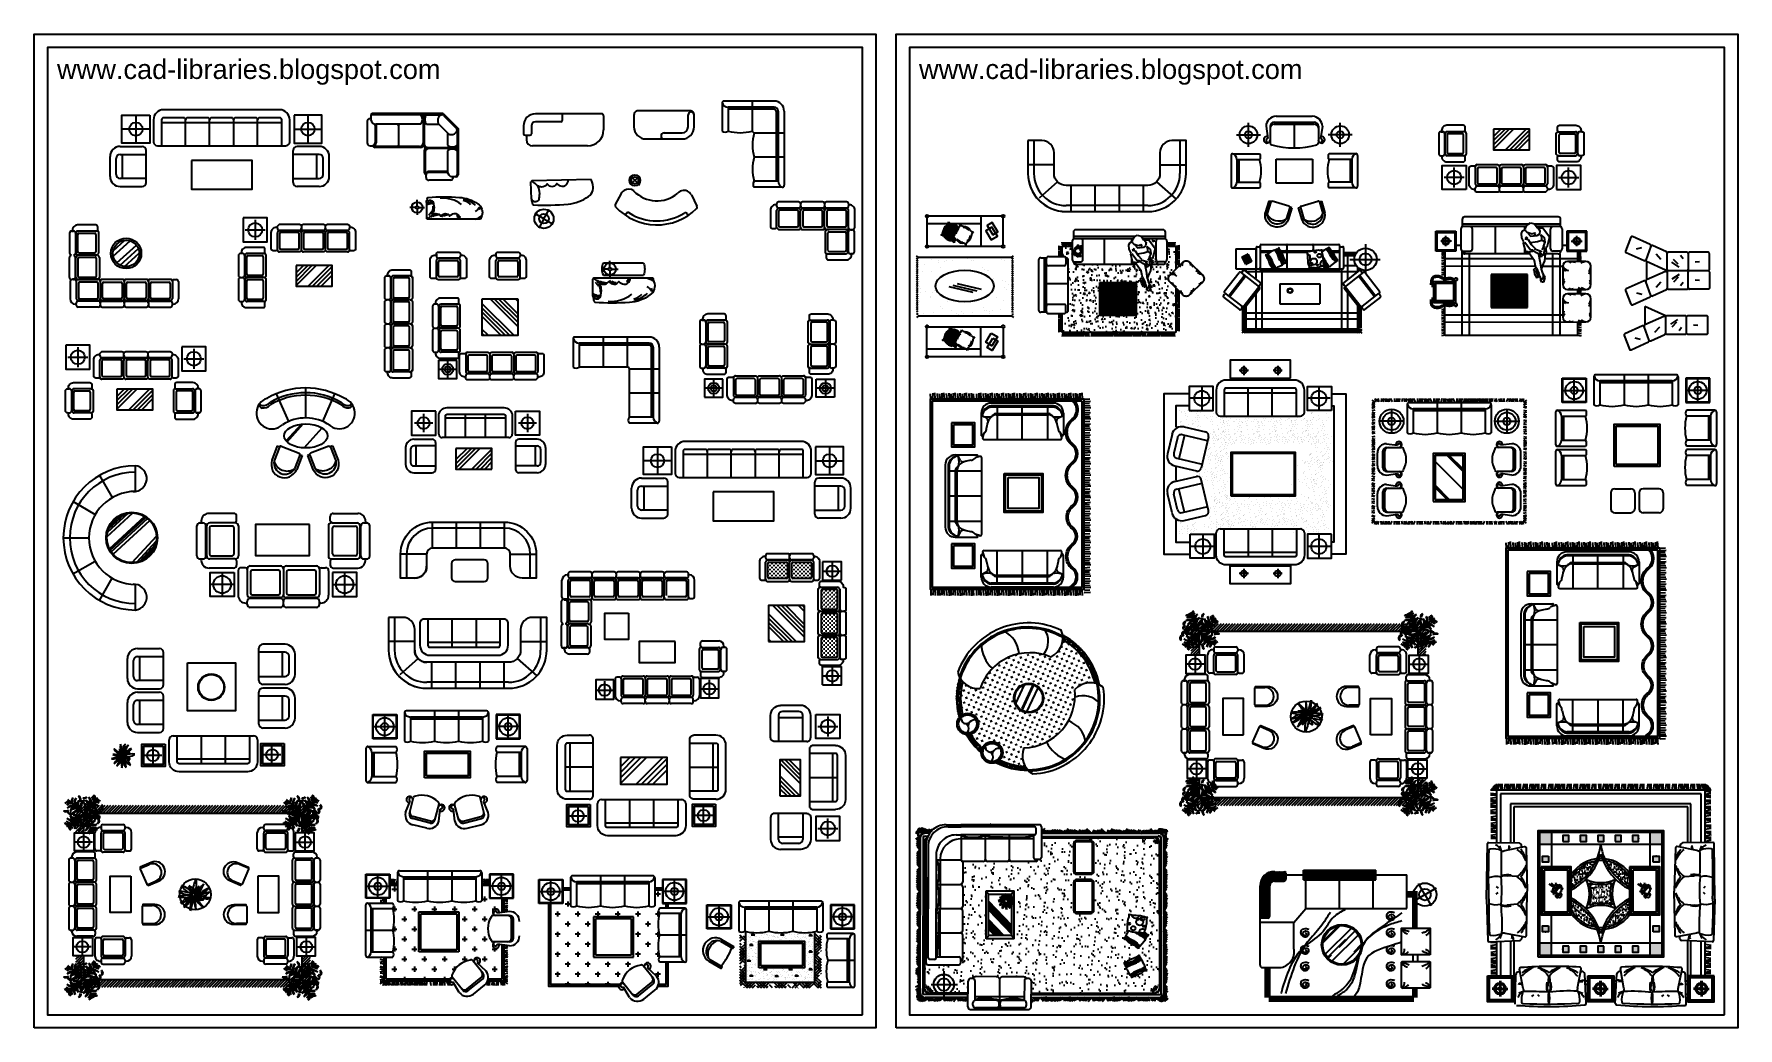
# Model space of a CAD drawing. Header units: inches. Extents: x 2.2 to 44.7, y 13.7 to 38.5.
import ezdxf

# ---------------------------------------------------------------- set-up
doc = ezdxf.new("R2010")
doc.units = ezdxf.units.IN
doc.header["$MEASUREMENT"] = 0
for name, color, linetype in [('02', 2, 'Continuous'), ('1', 1, 'Continuous'), ('4', 4, 'Continuous'), ('8', 8, 'Continuous'), ('kadrbm', 4, 'Continuous')]:
    doc.layers.add(name, color=color, linetype=linetype)
doc.styles.add('bmmm', font='swissel.ttf')
pattern_1 = [(37.5, (129.300784, 12.11255), (-0.00314967, 0.09634119), [0, -0.076, 0, -0.085, 0, -0.08125]), (7.5, (129.30078, 12.11255), (0.08848884, 0.1411073), [0, -0.041, 0, -0.0685, 0, -0.02625]), (327.5, (129.23928, 12.11255), (0.15570709, 0.00028295), [0, -0.025, 0, -0.09, 0, -0.1175]), (317.5, (129.23928, 12.11255), (0.15030633, 0.04388378), [0, -0.0125, 0, -0.059, 0, -0.0675])]
pattern_2 = [(232.5, (41.23703, 45.1969), (-0.3425893, 0.0112002), [0, -0.270256, 0, -0.30226, 0, -0.288925]), (262.5, (41.23703, 45.1969), (-0.5017776, -0.3146663), [0, -0.145796, 0, -0.243586, 0, -0.093345]), (302.5, (41.23703, 45.4156), (-0.001006, -0.5536947), [0, -0.0889, 0, -0.32004, 0, -0.41783]), (312.5, (41.23703, 45.4156), (-0.1560505, -0.5344895), [0, -0.04445, 0, -0.209804, 0, -0.24003])]
pattern_3 = [(90, (-80.94664, 251.523745), (-0.036, 2e-18), [])]
pattern_4 = [(0, (-80.94664, 251.523745), (0, 0.036), [])]
pattern_5 = [(180, (45.194246, -12.930246), (-2e-17, -0.0381), [])]
pattern_6 = [(315, (44.882889, -12.648748), (0.010776307, 0.010776307), [])]

# ---------------------------------------------------------------- blocks, each defined once
blk = doc.blocks.new('kadrbm')
at = {"layer": 'kadrbm', "color": 4}
blk.add_lwpolyline([(0, 0), (0, 24.797), (21, 24.797), (21, 0), (0, 0)], close=True, dxfattribs=at)
blk.add_lwpolyline([(20.663, 0.326), (20.663, 24.46), (0.337, 24.46), (0.337, 0.326), (20.663, 0.326)], dxfattribs=at)
at = {"layer": 'kadrbm', "color": 211, "true_color": 0xf674fb, "style": 'bmmm'}
blk.add_text('www.cad-libraries.blogspot.com', height=0.48513, dxfattribs=at).set_placement((0.573, 23.677))

msp = doc.modelspace()

# ---------------------------------------------------------------- hatches: boundary and pattern name
at = {"layer": '8'}
h = msp.add_hatch(dxfattribs=at)
h.set_pattern_fill('AR-CONC', color=256, scale=0.002, angle=90, style=0, double=1)
h.set_pattern_definition([(140, (-11.13927, 25.77772), (0.0318782, 0.3643693), [0.0381, -0.4191]), (85, (-11.13927, 25.77772), (-0.3821133, -0.0704857), [0.03048, -0.33528]), (190.451, (-11.1366, 25.8081), (-0.3502334, 0.293885), [0.03238, -0.35618]), (136.1842, (-11.24087, 25.77772), (0.0840847, 0.542158), [0.05715, -0.62865]), (186.6356, (-11.23386, 25.8229), (-0.494851, 0.4748085), [0.04857, -0.53427]), (81.184, (-11.24087, 25.7777), (-0.49485, 0.474809), [0.04572, -0.50292]), (111, (-11.21547, 25.82852), (0.204531, 0.3032298), [0.0381, -0.4191]), (56, (-11.21547, 25.82852), (-0.368376, 0.123604), [0.03048, -0.33528]), (161.4514, (-11.19842, 25.8538), (-0.1638457, 0.426833), [0.03238, -0.35618]), (127.5, (-11.13927, 25.77772), (-0.16911008, 0.0061772), [0, -0.331216, 0, -0.34036, 0, -0.33655]), (97.5, (-11.13927, 25.77772), (-0.20036115, 0.1336393), [0, -0.194056, 0, -0.323596, 0, -0.12827]), (57.5, (-11.13927, 25.66444), (0.0114575, 0.2711812), [0, -0.127, 0, -0.39624, 0, -0.52578]), (47.5, (-11.13927, 25.61364), (-0.050853, 0.2962584), [0, -0.1651, 0, -0.263144, 0, -0.37338])])
h.paths.add_polyline_path([(28.158, 32.747), (28.158, 32.813), (28.121, 32.813, -0.414214), (28.065, 32.869), (28.065, 33.005, -0.091409), (28.063, 33.013, -0.091409), (28.065, 33.021), (28.065, 33.204), (27.812, 33.204), (27.812, 32.942), (27.861, 32.942, -0.318403), (27.906, 32.91), (27.917, 32.91, -0.414214), (27.965, 32.863), (27.965, 32.163), (27.965, 31.601, -0.414214), (27.917, 31.554), (27.906, 31.554, -0.318403), (27.861, 31.522), (27.812, 31.522), (27.812, 31.047), (30.648, 31.047), (30.648, 32.162), (30.5, 32.31, -0.414214), (30.5, 32.48), (30.648, 32.628), (30.648, 33.204), (30.427, 33.204), (30.427, 32.869, -0.414214), (30.371, 32.813), (30.214, 32.813, -0.414214), (30.158, 32.869), (30.158, 33.33, -0.414214), (30.214, 33.387), (29.829, 33.387), (29.846, 33.362), (29.873, 33.351), (29.973, 33.357), (30.133, 33.147), (30.072, 32.898), (30.045, 32.898), (30.05, 32.747), (30.043, 32.747), (30.034, 32.744), (30.017, 32.589), (29.984, 32.517), (29.945, 32.418), (29.94, 32.39), (29.967, 32.296), (29.989, 32.263), (30.007, 32.237), (30.023, 32.197), (29.995, 32.092), (29.951, 32.087), (29.933, 32.129), (29.929, 32.18), (29.907, 32.225), (29.884, 32.291), (29.862, 32.252), (29.868, 32.208), (29.847, 32.186), (29.79, 32.28), (29.779, 32.346), (29.762, 32.381), (29.79, 32.407), (29.829, 32.412), (29.807, 32.462), (29.785, 32.584), (29.73, 32.666), (29.67, 32.747)])
h.paths.add_polyline_path([(28.757, 32.294), (29.665, 32.294), (29.665, 31.469), (28.757, 31.469)], flags=16)
h = msp.add_hatch(dxfattribs=at)
h.set_pattern_fill('U', color=256, scale=0.036, style=0, pattern_type=0)
h.set_pattern_definition(pattern_4)
h.paths.add_polyline_path([(28.757, 32.294), (28.757, 31.882), (29.211, 31.882), (29.211, 32.294)])
h = msp.add_hatch(dxfattribs=at)
h.set_pattern_fill('U', color=256, scale=0.036, angle=90, style=0, pattern_type=0)
h.set_pattern_definition(pattern_3)
h.paths.add_polyline_path([(29.211, 31.882), (28.757, 31.882), (28.757, 31.469), (29.211, 31.469)])
h = msp.add_hatch(dxfattribs=at)
h.set_pattern_fill('U', color=256, scale=0.036, angle=90, style=0, pattern_type=0)
h.set_pattern_definition(pattern_3)
h.paths.add_polyline_path([(29.211, 32.294), (29.211, 31.882), (29.665, 31.882), (29.665, 32.294)])
h = msp.add_hatch(dxfattribs=at)
h.set_pattern_fill('U', color=256, scale=0.036, style=0, pattern_type=0)
h.set_pattern_definition(pattern_4)
h.paths.add_polyline_path([(29.211, 31.882), (29.211, 31.469), (29.665, 31.469), (29.665, 31.882)])
h = msp.add_hatch(dxfattribs=at)
h.set_pattern_fill('HOUND', color=256, scale=0.015, angle=65.0485, style=0)
h.set_pattern_definition([(65.048521, (-235.566386, -118.428828), (0.0185913014, 0.0964051927), [0.381, -0.1905]), (155.048521, (-235.566386, -118.428828), (0.0763145576, -0.061771239), [0.381, -0.1905])])
h.paths.add_polyline_path([(25.335, 22.335, -0.061843), (25.26, 22.44, 0.14179), (25.247, 21.441, -0.105488), (25.331, 21.515, -0.122782)])
h.paths.add_polyline_path([(25.537, 21.024, -0.105488), (25.425, 21.015, 0.081985), (25.798, 20.564, -0.109809), (25.821, 20.678, -0.066313)])
h.paths.add_polyline_path([(26.257, 20.382, -0.109809), (26.16, 20.318, 0.117649), (26.97, 20.121, -0.061843), (26.892, 20.223, -0.097396)])
h.paths.add_polyline_path([(27.826, 23.501, -0.055719), (27.83, 23.385, -0.175612), (28.572, 22.499, -0.031097), (28.632, 22.297, -0.055719), (28.742, 22.258, 0.039738), (28.666, 22.533, 0.184522)])
h = msp.add_hatch(dxfattribs=at)
h.set_pattern_fill('CROSS', color=256, scale=0.015, angle=20.0485, style=0)
h.set_pattern_definition([(20.04852, (-235.56639, -118.42883), (0.056824897, 0.122131307), [0.047625, -0.142875]), (110.04852, (-235.53585, -118.44303), (-0.122131307, 0.056824897), [0.047625, -0.142875])])
h.paths.add_polyline_path([(27.532, 22.951, 0.438838), (25.772, 22.169, -0.236621), (25.335, 22.335, 0.122782), (25.331, 21.515, -0.460546), (25.712, 21.372, -0.432196), (25.537, 21.024, 0.066313), (25.821, 20.678, -0.674112), (26.317, 20.66, -0.287927), (26.257, 20.382, 0.097396), (26.892, 20.223, -0.233929), (26.861, 20.685, 0.436914), (28.13, 22.14, -0.268486), (28.632, 22.297, 0.207844), (27.83, 23.385, -0.268486)])
h.paths.add_polyline_path([(27.328, 22.053, -1), (26.632, 21.799, -1)], flags=16)
h.paths.add_polyline_path([(27.307, 22.046, -1), (26.652, 21.807, -1)], flags=0)
h.paths.add_polyline_path([(27.307, 22.046, 1), (26.652, 21.807, 1)], flags=0)
h = msp.add_hatch(dxfattribs=at)
h.set_pattern_fill('AR-RROOF', color=256, scale=0.02, angle=65.0485, style=0)
h.set_pattern_definition([(65.04852, (-235.5664, -118.42883), (0.0108742, 1.2275893), [7.62, -1.016, 2.54, -0.508]), (65.04852, (-235.51166, -117.7091), (-0.8268795, -0.1755669), [1.524, -0.16764, 3.048, -0.381]), (65.04852, (-235.85073, -118.01638), (0.80576794, 2.53862828), [4.064, -0.7112, 2.032, -0.508])])
h.paths.add_polyline_path([(27.328, 21.926, 1), (26.631, 21.926, 1)])
h = msp.add_hatch(dxfattribs=at)
h.set_pattern_fill('AR-SAND', color=256, scale=0.007, style=0)
h.set_pattern_definition(pattern_2)
h.paths.add_polyline_path([(25.92, 15.918), (25.92, 17.118), (26.62, 17.118), (26.62, 15.918)], flags=16)
edge = h.paths.add_edge_path()
edge.add_line((24.343, 15.255), (25.237, 15.274))
edge.add_line((25.237, 15.274), (25.323, 15.383))
edge.add_line((25.323, 15.383), (25.335, 15.383))
edge.add_line((25.335, 15.383), (25.335, 17.833))
edge.add_line((25.335, 17.833), (27.2, 17.833))
edge.add_line((27.2, 17.833), (27.247, 17.899))
edge.add_line((27.247, 17.899), (27.297, 17.949))
edge.add_line((27.297, 17.949), (27.305, 18.441))
edge.add_line((27.305, 18.441), (27.98, 18.4))
edge.add_line((27.98, 18.4), (28.067, 18.309))
edge.add_line((28.067, 18.309), (28.04, 14.778))
edge.add_line((28.04, 14.778), (27.916, 14.689))
edge.add_line((27.916, 14.689), (27.845, 14.567))
edge.add_line((27.845, 14.567), (27.047, 14.568))
edge.add_line((27.047, 14.568), (27.031, 14.907))
edge.add_line((27.031, 14.907), (26.941, 14.93))
edge.add_line((26.941, 14.93), (26.85, 14.971))
edge.add_line((26.85, 14.971), (25.559, 14.933))
edge.add_line((25.559, 14.933), (25.471, 14.868))
edge.add_line((25.471, 14.868), (25.468, 14.568))
edge.add_line((25.468, 14.568), (25.001, 14.568))
edge.add_line((25.001, 14.568), (25.115, 14.779))
edge.add_line((25.115, 14.779), (25.095, 14.877))
edge.add_line((25.095, 14.877), (24.97, 15.007))
edge.add_line((24.97, 15.007), (24.862, 15.031))
edge.add_line((24.862, 15.031), (24.678, 14.952))
edge.add_line((24.678, 14.952), (24.609, 14.779))
edge.add_line((24.609, 14.779), (24.574, 14.648))
edge.add_line((24.574, 14.648), (24.38, 14.843))
edge.add_line((24.38, 14.843), (24.381, 15.256))
h = msp.add_hatch(dxfattribs=at)
h.set_pattern_fill('AR-SAND', color=256, scale=0.007, style=0)
h.set_pattern_definition(pattern_2)
edge = h.paths.add_edge_path()
edge.add_line((28.097, 14.567), (28.097, 16.557))
edge.add_line((28.097, 16.557), (28.159, 16.557))
edge.add_ellipse((28.176, 16.635), major_axis=(0.0566, 0.0566), ratio=1, start_angle=212.4314, end_angle=225)
edge.add_line((28.176, 16.555), (28.527, 16.555))
edge.add_ellipse((28.527, 16.635), major_axis=(-0.0566, 0.0566), ratio=1, start_angle=135, end_angle=157.5041)
edge.add_line((28.557, 16.561), (28.627, 16.567))
edge.add_line((28.627, 16.567), (28.627, 17.357))
edge.add_line((28.627, 17.357), (28.587, 17.407))
edge.add_line((28.587, 17.407), (28.117, 17.397))
edge.add_line((28.117, 17.397), (28.107, 17.507))
edge.add_line((28.107, 17.507), (28.517, 17.517))
edge.add_line((28.517, 17.517), (28.607, 17.527))
edge.add_line((28.607, 17.527), (28.617, 18.367))
edge.add_line((28.617, 18.367), (28.55, 18.368))
edge.add_ellipse((28.527, 18.292), major_axis=(0.0566, 0.0566), ratio=1, start_angle=28.0236, end_angle=45)
edge.add_line((28.527, 18.372), (28.372, 18.372))
edge.add_line((28.372, 18.372), (28.107, 18.377))
edge.add_line((28.107, 18.377), (28.107, 18.467))
edge.add_line((28.107, 18.467), (30.127, 18.477))
edge.add_line((30.127, 18.477), (30.257, 18.517))
edge.add_line((30.257, 18.517), (30.257, 14.567))
edge.add_line((30.257, 14.567), (28.097, 14.567))
h.paths.add_polyline_path([(29.345, 15.924), (29.365, 15.917), (29.383, 15.907), (29.414, 15.893), (29.444, 15.865), (29.472, 15.839), (29.511, 15.81), (29.551, 15.789), (29.596, 15.763), (29.632, 15.744), (29.661, 15.724), (29.692, 15.697), (29.717, 15.667), (29.721, 15.689), (29.732, 15.715), (29.76, 15.736), (29.802, 15.784), (29.858, 15.857), (29.878, 15.877), (29.889, 15.906), (29.906, 15.938), (29.922, 15.967), (29.95, 15.998), (29.963, 16.013), (29.977, 16.019), (29.942, 16.027), (29.924, 16.04), (29.91, 16.056), (29.864, 16.101), (29.875, 16.124), (29.892, 16.185), (29.91, 16.275), (29.919, 16.302), (29.915, 16.333), (29.915, 16.369), (29.918, 16.403), (29.928, 16.442), (29.934, 16.462), (29.943, 16.473), (29.909, 16.465), (29.886, 16.469), (29.867, 16.477), (29.825, 16.49), (29.772, 16.5), (29.717, 16.506), (29.661, 16.509), (29.641, 16.512), (29.62, 16.509), (29.589, 16.511), (29.525, 16.526), (29.502, 16.529), (29.483, 16.542), (29.485, 16.521), (29.486, 16.51), (29.489, 16.49), (29.486, 16.472), (29.477, 16.448), (29.465, 16.411), (29.446, 16.283), (29.444, 16.247), (29.441, 16.209), (29.445, 16.183), (29.444, 16.16), (29.441, 16.137), (29.433, 16.123), (29.42, 16.106), (29.442, 16.109), (29.462, 16.108), (29.469, 16.108), (29.429, 16.04), (29.409, 16.007), (29.401, 15.982), (29.39, 15.961), (29.377, 15.943), (29.364, 15.933)], flags=16)
edge = h.paths.add_edge_path(flags=0)
edge.add_ellipse((29.487, 16.298), major_axis=(-0.0174, 0.0174), ratio=1, start_angle=135, end_angle=315)
edge.add_ellipse((29.487, 16.298), major_axis=(-0.0174, 0.0174), ratio=1, start_angle=-45, end_angle=135)
edge = h.paths.add_edge_path(flags=0)
edge.add_ellipse((29.588, 16.184), major_axis=(-0.0383, 0.0383), ratio=1, start_angle=135, end_angle=315)
edge.add_ellipse((29.588, 16.184), major_axis=(0.0383, 0.0383), ratio=1, start_angle=45, end_angle=225)
edge = h.paths.add_edge_path(flags=0)
edge.add_ellipse((29.75, 16.34), major_axis=(-0.0619, 0.0619), ratio=1, start_angle=135, end_angle=246.0518)
edge.add_ellipse((29.819, 16.417), major_axis=(0.033, 0.033), ratio=1, start_angle=239.9729, end_angle=405)
edge.add_ellipse((29.819, 16.417), major_axis=(-0.033, 0.033), ratio=1, start_angle=-45, end_angle=35.4358)
edge.add_ellipse((29.75, 16.34), major_axis=(-0.0619, 0.0619), ratio=1, start_angle=-60.6432, end_angle=-45)
edge.add_ellipse((29.75, 16.34), major_axis=(0.0619, 0.0619), ratio=1, start_angle=45, end_angle=225)
edge = h.paths.add_edge_path(flags=0)
edge.add_ellipse((29.846, 16.237), major_axis=(-0.0132, 0.0132), ratio=1, start_angle=135, end_angle=315)
edge.add_ellipse((29.846, 16.237), major_axis=(0.0132, 0.0132), ratio=1, start_angle=45, end_angle=225)
h.paths.add_polyline_path([(29.344, 15.315), (29.356, 15.307), (29.367, 15.291), (29.389, 15.258), (29.401, 15.228), (29.412, 15.196), (29.419, 15.166), (29.435, 15.144), (29.479, 15.067), (29.513, 15.016), (29.536, 14.992), (29.543, 14.966), (29.543, 14.944), (29.572, 14.969), (29.605, 14.991), (29.635, 15.006), (29.672, 15.019), (29.719, 15.038), (29.76, 15.052), (29.801, 15.075), (29.831, 15.096), (29.864, 15.118), (29.895, 15.127), (29.913, 15.134), (29.934, 15.138), (29.917, 15.149), (29.906, 15.16), (29.896, 15.18), (29.888, 15.201), (29.884, 15.226), (29.869, 15.26), (29.856, 15.292), (29.801, 15.403), (29.778, 15.433), (29.762, 15.453), (29.755, 15.468), (29.75, 15.488), (29.748, 15.498), (29.744, 15.517), (29.73, 15.5), (29.711, 15.49), (29.656, 15.457), (29.629, 15.446), (29.609, 15.442), (29.591, 15.433), (29.541, 15.413), (29.492, 15.391), (29.447, 15.366), (29.413, 15.341), (29.398, 15.328), (29.378, 15.318)], flags=16)
edge = h.paths.add_edge_path(flags=16)
edge.add_ellipse((30.108, 14.701), major_axis=(0.0946, 0.0946), ratio=1, start_angle=315.031, end_angle=315.14)
edge.add_line((30.242, 14.702), (30.242, 14.702))
edge.add_line((30.242, 14.702), (30.237, 18.308))
edge.add_ellipse((30.103, 18.308), major_axis=(0.0946, 0.0946), ratio=1, start_angle=315.031, end_angle=316.0788)
edge.add_line((30.237, 18.311), (30.237, 18.329))
edge.add_ellipse((30.103, 18.329), major_axis=(0.0946, 0.0946), ratio=1, start_angle=315.031, end_angle=315.14)
edge.add_line((30.237, 18.33), (30.242, 14.701))
h.paths.add_polyline_path([(30.166, 14.693), (30.152, 14.652), (30.154, 14.647), (30.172, 14.685)], flags=16)
h.paths.add_polyline_path([(30.176, 18.346), (30.159, 18.384), (30.156, 18.38), (30.169, 18.338)], flags=16)
h = msp.add_hatch(dxfattribs=at)
h.set_pattern_fill('AR-SAND', color=256, scale=0.05, style=0)
h.set_pattern_definition(pattern_1)
h.paths.add_polyline_path([(40.02, 18.571), (39.72, 18.571), (39.72, 18.271), (40.02, 18.271)])
h.paths.add_polyline_path([(42.78, 18.271), (42.78, 18.571), (42.48, 18.571), (42.48, 18.271)])
h.paths.add_polyline_path([(42.48, 15.811), (42.48, 15.511), (42.78, 15.511), (42.78, 15.811)])
h.paths.add_polyline_path([(40.02, 15.811), (39.72, 15.811), (39.72, 15.511), (40.02, 15.511)])
h = msp.add_hatch(dxfattribs=at)
h.set_pattern_fill('AR-SAND', color=256, scale=0.05, style=0)
h.set_pattern_definition(pattern_1)
h.paths.add_polyline_path([(40.455, 18.346), (40.455, 18.496), (40.305, 18.496), (40.305, 18.346)])
h.paths.add_polyline_path([(40.89, 18.346), (40.89, 18.496), (40.74, 18.496), (40.74, 18.346)])
h.paths.add_polyline_path([(41.325, 18.496), (41.175, 18.496), (41.175, 18.346), (41.325, 18.346)])
h.paths.add_polyline_path([(41.76, 18.496), (41.61, 18.496), (41.61, 18.346), (41.76, 18.346)])
h.paths.add_polyline_path([(42.195, 18.496), (42.045, 18.496), (42.045, 18.346), (42.195, 18.346)])
h.paths.add_polyline_path([(42.555, 17.836), (42.705, 17.836), (42.705, 17.986), (42.555, 17.986)])
h.paths.add_polyline_path([(42.555, 16.096), (42.705, 16.096), (42.705, 16.246), (42.555, 16.246)])
h.paths.add_polyline_path([(42.045, 15.586), (42.195, 15.586), (42.195, 15.736), (42.045, 15.736)])
h.paths.add_polyline_path([(41.76, 15.736), (41.61, 15.736), (41.61, 15.586), (41.76, 15.586)])
h.paths.add_polyline_path([(41.175, 15.586), (41.325, 15.586), (41.325, 15.736), (41.175, 15.736)])
h.paths.add_polyline_path([(40.89, 15.586), (40.89, 15.736), (40.74, 15.736), (40.74, 15.586)])
h.paths.add_polyline_path([(40.455, 15.736), (40.305, 15.736), (40.305, 15.586), (40.455, 15.586)])
h.paths.add_polyline_path([(39.945, 16.246), (39.795, 16.246), (39.795, 16.096), (39.945, 16.096)])
h.paths.add_polyline_path([(39.945, 17.986), (39.795, 17.986), (39.795, 17.836), (39.945, 17.836)])
h = msp.add_hatch(dxfattribs=at)
h.set_pattern_fill('AR-SAND', color=256, scale=0.05, style=0)
h.set_pattern_definition(pattern_1)
h.paths.add_polyline_path([(41.364, 17.866, 0.161232), (41.969, 17.21), (41.969, 17.464, 0.229003)])
h.paths.add_polyline_path([(41.135, 17.866, 0.242119), (40.511, 17.425), (40.511, 17.2, 0.164964)])
h.paths.add_polyline_path([(40.511, 16.882), (40.511, 16.654, 0.24246), (41.136, 16.213, 0.165432)])
h.paths.add_polyline_path([(41.969, 16.614), (41.969, 16.871, 0.161698), (41.363, 16.213, 0.229341)])
h = msp.add_hatch(dxfattribs=at)
h.set_pattern_fill('ANSI31', color=256, scale=0.0048, angle=270, style=0, double=1)
h.set_pattern_definition(pattern_6)
h.paths.add_polyline_path([(33.347, 17.363), (33.111, 17.363, 0.414214), (32.991, 17.243), (32.991, 16.486, -0.414214), (32.943, 16.438), (32.751, 16.438), (32.751, 17.243, -0.414214), (33.111, 17.603), (33.347, 17.603, -0.414214), (33.395, 17.555), (33.395, 17.411, -0.414213), (33.347, 17.363)])
h = msp.add_hatch(dxfattribs=at)
h.set_pattern_fill('ANSI31', color=256, scale=0.0048, angle=270, style=0, double=1)
h.set_pattern_definition(pattern_6)
h.paths.add_polyline_path([(35.639, 17.393), (35.639, 17.633), (33.835, 17.633), (33.835, 17.393)])
h = msp.add_hatch(dxfattribs=at)
h.set_pattern_fill('ANSI31', color=256, scale=0.012, angle=135, style=0, double=1)
h.set_pattern_definition(pattern_5)
h.paths.add_polyline_path([(36.678, 16.802, -0.221051), (36.576, 17.023, -0.063018), (36.585, 17.094), (36.409, 17.094), (36.409, 16.974), (36.558, 16.974), (36.558, 16.186), (36.678, 16.186)])
h.paths.add_polyline_path([(36.678, 17.094), (36.585, 17.094, 0.063018), (36.576, 17.023, 0.131089), (36.614, 16.879), (36.678, 16.916)], flags=17)
h.paths.add_polyline_path([(36.678, 16.916), (36.614, 16.879, 0.087429), (36.678, 16.802)])
h = msp.add_hatch(dxfattribs=at)
h.set_pattern_fill('AR-SAND', color=256, scale=0.05, style=0)
h.set_pattern_definition(pattern_1)
h.paths.add_polyline_path([(40.969, 16.756, -0.164327), (41.531, 16.762, -0.156999), (41.526, 17.318, -0.162071), (40.972, 17.316, -0.170031)])
h = msp.add_hatch(dxfattribs=at)
h.set_pattern_fill('AR-RROOF', color=256, scale=0.0144, angle=225, style=0, double=1)
h.set_pattern_definition([(225, (47.03595, -18.49703), (-0.3103577, -0.8276204), [5.4864, -0.73152, 1.8288, -0.36576]), (225, (46.8213, -18.9703), (0.602611, -0.0853484), [1.09728, -0.1207, 2.19456, -0.27432]), (225, (47.12647, -18.84618), (-1.1716001, -1.5181662), [2.92608, -0.512064, 1.46304, -0.36576])])
h.paths.add_polyline_path([(35.275, 15.77, 1), (34.314, 15.77, 1)])
h = msp.add_hatch(dxfattribs=at)
h.set_pattern_fill('ANSI31', color=256, scale=0.012, angle=135, style=0, double=1)
h.set_pattern_definition(pattern_5)
h.paths.add_polyline_path([(32.984, 15.203), (32.864, 15.203), (32.864, 14.472), (32.984, 14.472)])
h = msp.add_hatch(dxfattribs=at)
h.set_pattern_fill('ANSI31', color=256, scale=0.012, angle=225, style=0, double=1)
h.set_pattern_definition([(270, (45.194246, -12.930246), (0.0381, -1e-17), [])])
h.paths.add_polyline_path([(32.984, 14.472), (32.984, 14.352), (36.558, 14.352), (36.558, 14.472)])
h = msp.add_hatch(dxfattribs=at)
h.set_pattern_fill('ANSI31', color=256, scale=0.012, angle=135, style=0, double=1)
h.set_pattern_definition(pattern_5)
h.paths.add_polyline_path([(36.558, 14.472), (36.678, 14.472), (36.678, 14.688), (36.558, 14.688)])

# ---------------------------------------------------------------- linework, layer by layer
at = {"layer": '02'}
for p, q in [((8.297, 36.606), (5.4, 36.606)), ((19.331, 36.772), (19.331, 36.072)), ((20.631, 36.822), (19.381, 36.822)), ((20.631, 36.672), (19.481, 36.672)), ((19.481, 36.672), (19.481, 36.072)), ((20.631, 36.622), (19.481, 36.622)), ((20.081, 36.822), (20.081, 36.072)), ((20.681, 36.572), (20.681, 34.822)), ((20.731, 36.572), (20.731, 34.822)), ((20.881, 36.572), (20.881, 34.722)), ((4.711, 36.471), (4.711, 35.776)), ((5.15, 36.356), (5.15, 35.806)), ((5.35, 36.356), (5.35, 35.706)), ((5.35, 36.284), (8.347, 36.284)), ((5.9, 36.406), (5.4, 36.406)), ((5.95, 35.706), (5.95, 36.356)), ((6.5, 36.406), (6, 36.406)), ((6.55, 35.706), (6.55, 36.356)), ((7.097, 36.406), (6.6, 36.406)), ((7.147, 36.356), (7.147, 35.706)), ((7.697, 36.406), (7.197, 36.406)), ((7.747, 35.706), (7.747, 36.356)), ((8.297, 36.406), (7.797, 36.406)), ((8.347, 35.706), (8.347, 36.356)), ((8.547, 35.806), (8.547, 36.356)), ((9.003, 36.471), (9.003, 35.776)), ((10.481, 36.331), (10.481, 35.78)), ((10.545, 36.376), (10.525, 36.376)), ((10.57, 36.465), (10.57, 36.36)), ((12.378, 36.509), (10.614, 36.509)), ((11.877, 36.483), (10.614, 36.483)), ((10.677, 36.225), (10.677, 35.78)), ((11.814, 36.243), (10.703, 36.243)), ((10.703, 36.218), (10.703, 35.78)), ((11.259, 36.216), (11.259, 35.705)), ((11.877, 36.509), (11.877, 35.78)), ((11.89, 36.509), (11.89, 35.767)), ((11.903, 36.509), (11.903, 35.754)), ((11.903, 36.483), (12.33, 36.483)), ((11.959, 36.243), (12.268, 36.243)), ((12.268, 36.243), (12.481, 36.029)), ((12.378, 36.509), (12.748, 36.14)), ((12.393, 36.457), (12.695, 36.155)), ((12.748, 36.14), (12.748, 34.979)), ((14.377, 36.205), (14.377, 36.008)), ((14.577, 36.205), (14.577, 36.008)), ((16.327, 36.505), (14.677, 36.505)), ((15.308, 36.305), (14.677, 36.305)), ((15.348, 36.345), (15.348, 36.505)), ((16.377, 36.455), (16.377, 36.105)), ((18.485, 36.178), (18.485, 36.478)), ((32.461, 35.683), (32.461, 36.283)), ((32.902, 36.193), (32.945, 35.892)), ((33.002, 36.193), (33.002, 35.783)), ((33.102, 36.293), (34.105, 36.293)), ((33.102, 36.243), (34.105, 36.243)), ((33.152, 36.443), (34.055, 36.443)), ((33.602, 36.243), (33.602, 35.654)), ((34.205, 36.193), (34.205, 35.783)), ((34.305, 36.193), (34.262, 35.892)), ((34.752, 35.683), (34.752, 36.283)), ((5.059, 36.123), (4.376, 36.123)), ((5.25, 35.706), (8.447, 35.706)), ((8.655, 36.123), (9.338, 36.123)), ((10.552, 35.709), (10.632, 35.709)), ((12.481, 36.029), (12.481, 35.72)), ((12.721, 36.092), (12.721, 34.979)), ((14.417, 35.968), (14.537, 35.968)), ((14.452, 35.968), (14.452, 35.855)), ((15.977, 35.705), (14.602, 35.705)), ((17.885, 36.028), (18.335, 36.028)), ((20.131, 36.022), (20.081, 36.072)), ((20.881, 36.022), (20.131, 36.022)), ((26.962, 35.835), (26.962, 35.016)), ((27.112, 35.835), (27.112, 35.016)), ((30.754, 35.835), (30.754, 35.016)), ((32.161, 35.983), (32.761, 35.983)), ((35.052, 35.983), (34.452, 35.983)), ((37.259, 36.059), (37.309, 36.059)), ((37.359, 35.509), (37.359, 36.009)), ((37.371, 35.509), (37.371, 36.009)), ((37.417, 35.977), (37.417, 35.542)), ((37.838, 36.059), (37.421, 36.059)), ((37.798, 36.007), (37.447, 36.007)), ((37.828, 35.542), (37.828, 35.977)), ((40.202, 36.059), (40.619, 36.059)), ((40.212, 35.542), (40.212, 35.977)), ((40.242, 36.007), (40.593, 36.007)), ((40.623, 35.977), (40.623, 35.542)), ((40.669, 35.509), (40.669, 36.009)), ((40.681, 35.509), (40.681, 36.009)), ((40.781, 36.059), (40.731, 36.059)), ((4.066, 34.941), (4.066, 35.441)), ((4.216, 34.991), (4.216, 35.391)), ((4.316, 35.691), (4.866, 35.691)), ((4.316, 35.491), (4.966, 35.491)), ((4.375, 34.891), (4.375, 35.491)), ((4.966, 34.791), (4.966, 35.591)), ((8.634, 34.791), (8.634, 35.591)), ((9.284, 35.491), (8.634, 35.491)), ((9.284, 35.691), (8.734, 35.691)), ((9.226, 34.891), (9.226, 35.491)), ((9.384, 34.991), (9.384, 35.391)), ((9.534, 34.941), (9.534, 35.441)), ((11.232, 35.691), (10.677, 35.691)), ((11.232, 35.678), (10.677, 35.678)), ((11.814, 35.665), (10.677, 35.665)), ((11.788, 35.691), (11.285, 35.691)), ((11.801, 35.678), (11.285, 35.678)), ((11.903, 35.576), (11.903, 35.041)), ((11.917, 35.563), (11.917, 35.041)), ((11.93, 35.549), (11.93, 35.041)), ((11.992, 35.665), (12.721, 35.665)), ((12.721, 35.651), (12.005, 35.651)), ((12.721, 35.638), (12.019, 35.638)), ((12.481, 35.584), (12.481, 35.068)), ((20.881, 35.422), (20.131, 35.422)), ((32.028, 35.463), (32.028, 34.703)), ((32.076, 35.51), (32.741, 35.51)), ((32.171, 35.368), (32.741, 35.368)), ((32.171, 35.368), (32.171, 34.798)), ((32.218, 35.368), (32.218, 34.798)), ((33.157, 34.771), (33.157, 35.371)), ((33.157, 35.371), (34.057, 35.371)), ((34.057, 35.371), (34.057, 34.771)), ((35.138, 35.51), (34.473, 35.51)), ((35.043, 35.368), (34.473, 35.368)), ((34.995, 35.368), (34.995, 34.798)), ((35.043, 35.368), (35.043, 34.798)), ((35.185, 35.463), (35.185, 34.703)), ((37.259, 35.459), (37.309, 35.459)), ((37.838, 35.459), (37.421, 35.459)), ((37.447, 35.512), (37.798, 35.512)), ((40.202, 35.459), (40.619, 35.459)), ((40.593, 35.512), (40.242, 35.512)), ((40.781, 35.459), (40.731, 35.459)), ((4.966, 34.891), (4.316, 34.891)), ((8.634, 34.891), (9.284, 34.891)), ((11.948, 34.917), (11.948, 34.997)), ((12.457, 35.068), (12.019, 35.068)), ((12.463, 35.041), (12.019, 35.041)), ((12.703, 34.934), (12.598, 34.934)), ((12.614, 34.91), (12.614, 34.89)), ((17.045, 34.963), (17.27, 34.722)), ((17.267, 34.949), (17.048, 34.744)), ((37.841, 34.916), (37.341, 34.916)), ((37.591, 34.666), (37.591, 35.166)), ((38.12, 35.175), (38.12, 34.758)), ((38.173, 35.135), (38.173, 34.784)), ((38.637, 35.165), (38.203, 35.165)), ((38.667, 34.784), (38.667, 35.135)), ((38.72, 35.175), (38.72, 34.758)), ((38.773, 35.135), (38.773, 34.784)), ((39.237, 35.165), (38.803, 35.165)), ((39.267, 34.784), (39.267, 35.135)), ((39.32, 35.175), (39.32, 34.758)), ((39.373, 35.135), (39.373, 34.784)), ((39.837, 35.165), (39.403, 35.165)), ((39.867, 34.784), (39.867, 35.135)), ((39.92, 35.175), (39.92, 34.758)), ((40.199, 34.916), (40.699, 34.916)), ((40.449, 34.666), (40.449, 35.166)), ((4.316, 34.691), (4.866, 34.691)), ((9.284, 34.691), (8.734, 34.691)), ((12.57, 34.846), (12.019, 34.846)), ((16.812, 34.52), (16.668, 34.243)), ((18.573, 34.481), (18.704, 34.198)), ((20.731, 34.822), (20.131, 34.822)), ((20.831, 34.672), (20.131, 34.672)), ((27.698, 34.805), (27.242, 34.402)), ((28.033, 34.716), (28.033, 34.066)), ((28.633, 34.716), (28.633, 34.066)), ((29.233, 34.716), (29.233, 34.066)), ((29.833, 34.716), (29.833, 34.066)), ((30.168, 34.805), (30.655, 34.374)), ((32.076, 34.655), (32.741, 34.655)), ((32.171, 34.798), (32.741, 34.798)), ((34.057, 34.771), (33.157, 34.771)), ((35.043, 34.798), (34.473, 34.798)), ((35.138, 34.655), (34.473, 34.655)), ((38.12, 34.596), (38.12, 34.646)), ((38.67, 34.708), (38.17, 34.708)), ((38.67, 34.696), (38.17, 34.696)), ((38.203, 34.754), (38.637, 34.754)), ((38.72, 34.596), (38.72, 34.646)), ((39.27, 34.708), (38.77, 34.708)), ((39.27, 34.696), (38.77, 34.696)), ((38.803, 34.754), (39.237, 34.754)), ((39.32, 34.596), (39.32, 34.646)), ((39.87, 34.708), (39.37, 34.708)), ((39.87, 34.696), (39.37, 34.696)), ((39.403, 34.754), (39.837, 34.754)), ((39.92, 34.646), (39.92, 34.596)), ((16.946, 34.019), (16.918, 33.977)), ((18.462, 34.007), (18.481, 33.967)), ((20.69, 34.255), (20.69, 34.205)), ((20.69, 33.676), (20.69, 34.093)), ((20.74, 34.155), (21.24, 34.155)), ((20.74, 34.143), (21.24, 34.143)), ((20.743, 34.067), (20.743, 33.715)), ((21.207, 34.097), (20.773, 34.097)), ((21.237, 33.715), (21.237, 34.067)), ((21.29, 34.255), (21.29, 34.205)), ((21.29, 33.676), (21.29, 34.093)), ((21.34, 34.155), (21.84, 34.155)), ((21.34, 34.143), (21.84, 34.143)), ((21.343, 34.067), (21.343, 33.715)), ((21.807, 34.097), (21.373, 34.097)), ((21.837, 33.715), (21.837, 34.067)), ((21.89, 34.255), (21.89, 34.205)), ((21.89, 33.676), (21.89, 34.093)), ((21.939, 34.155), (22.439, 34.155)), ((21.94, 34.143), (22.439, 34.143)), ((21.943, 34.067), (21.943, 33.715)), ((22.407, 34.097), (21.973, 34.097)), ((22.437, 33.715), (22.437, 34.067)), ((22.489, 34.255), (22.489, 34.205)), ((22.489, 33.652), (22.489, 34.093)), ((29.954, 34.216), (27.912, 34.216)), ((27.933, 34.069), (28.047, 34.069)), ((32.968, 34.329), (32.88, 34.033)), ((33.017, 34.307), (32.93, 34.015)), ((33.019, 34.314), (32.968, 34.329)), ((33.47, 34.204), (33.054, 34.328)), ((33.49, 34.167), (33.404, 33.875)), ((33.543, 34.159), (33.455, 33.86)), ((33.543, 34.159), (33.492, 34.174)), ((33.705, 34.159), (33.756, 34.174)), ((33.705, 34.159), (33.793, 33.86)), ((33.757, 34.167), (33.844, 33.875)), ((33.778, 34.204), (34.194, 34.328)), ((34.229, 34.314), (34.28, 34.329)), ((34.231, 34.307), (34.318, 34.015)), ((34.28, 34.329), (34.368, 34.033)), ((3.106, 33.58), (3.156, 33.58)), ((3.709, 33.732), (3.258, 33.732)), ((3.729, 33.58), (3.268, 33.58)), ((3.759, 33.61), (3.759, 33.682)), ((7.438, 33.609), (7.938, 33.609)), ((7.688, 33.859), (7.688, 33.359)), ((8.239, 33.648), (8.239, 33.698)), ((8.289, 33.598), (8.789, 33.598)), ((8.289, 33.586), (8.789, 33.586)), ((8.839, 33.698), (8.839, 33.648)), ((8.889, 33.598), (9.389, 33.598)), ((8.889, 33.586), (9.389, 33.586)), ((9.439, 33.648), (9.439, 33.698)), ((9.489, 33.598), (9.989, 33.598)), ((9.489, 33.586), (9.989, 33.586)), ((10.039, 33.698), (10.039, 33.648)), ((20.773, 33.685), (21.207, 33.685)), ((21.373, 33.685), (21.807, 33.685)), ((22.439, 33.615), (21.94, 33.615)), ((21.973, 33.685), (22.407, 33.685)), ((22.519, 33.622), (22.592, 33.622)), ((22.533, 33.612), (22.583, 33.612)), ((25.789, 33.76), (24.443, 33.76)), ((24.85, 33.46), (24.85, 33.59)), ((24.861, 33.452), (24.861, 33.625)), ((24.872, 33.441), (24.872, 33.648)), ((24.883, 33.424), (24.883, 33.666)), ((24.894, 33.412), (24.894, 33.681)), ((24.905, 33.401), (24.905, 33.694)), ((24.916, 33.391), (24.916, 33.706)), ((24.927, 33.382), (24.927, 33.715)), ((24.943, 33.63), (24.929, 33.617)), ((24.938, 33.374), (24.938, 33.72)), ((24.943, 33.63), (24.956, 33.617)), ((24.943, 33.63), (24.943, 33.612)), ((24.949, 33.368), (24.949, 33.729)), ((24.96, 33.362), (24.96, 33.742)), ((24.971, 33.356), (24.971, 33.759)), ((24.982, 33.352), (24.982, 33.789)), ((24.993, 33.348), (24.993, 33.792)), ((25.013, 33.701), (25, 33.688)), ((25.004, 33.345), (25.004, 33.781)), ((25.013, 33.701), (25.027, 33.688)), ((25.015, 33.342), (25.015, 33.772)), ((25.026, 33.342), (25.026, 33.766)), ((25.037, 33.341), (25.037, 33.761)), ((25.048, 33.339), (25.048, 33.757)), ((25.059, 33.336), (25.059, 33.755)), ((25.07, 33.336), (25.07, 33.755)), ((25.081, 33.327), (25.081, 33.753)), ((25.092, 33.422), (25.092, 33.751)), ((25.103, 33.431), (25.103, 33.748)), ((25.114, 33.442), (25.114, 33.745)), ((25.125, 33.458), (25.125, 33.741)), ((25.136, 33.483), (25.136, 33.736)), ((25.147, 33.546), (25.147, 33.731)), ((25.158, 33.574), (25.158, 33.725)), ((25.169, 33.595), (25.169, 33.718)), ((25.18, 33.612), (25.18, 33.71)), ((25.191, 33.626), (25.191, 33.701)), ((25.202, 33.638), (25.202, 33.691)), ((25.213, 33.649), (25.213, 33.68)), ((25.789, 33.949), (25.789, 33.199)), ((30.333, 33.611), (28.152, 33.611)), ((37.136, 33.076), (37.136, 33.576)), ((37.136, 33.576), (37.636, 33.576)), ((37.636, 33.576), (37.636, 33.076)), ((37.76, 33.632), (37.76, 33.138)), ((37.794, 33.872), (37.794, 33.688)), ((39.437, 33.752), (37.794, 33.752)), ((39.388, 33.692), (37.82, 33.692)), ((40.187, 33.932), (37.854, 33.932)), ((38.048, 33.138), (38.048, 33.632)), ((38.621, 33.008), (38.621, 33.692)), ((39.275, 33.518), (39.298, 33.583)), ((39.298, 33.583), (39.369, 33.624)), ((39.353, 33.615), (39.353, 33.692)), ((39.363, 33.642), (39.411, 33.737)), ((39.369, 33.624), (39.363, 33.642)), ((39.381, 33.577), (39.369, 33.613)), ((39.411, 33.542), (39.381, 33.577)), ((39.411, 33.737), (39.494, 33.784)), ((39.494, 33.784), (39.6, 33.76)), ((39.6, 33.76), (39.665, 33.666)), ((40.247, 33.752), (39.606, 33.752)), ((40.247, 33.692), (39.647, 33.692)), ((39.665, 33.666), (39.694, 33.654)), ((39.677, 33.666), (39.73, 33.589)), ((39.694, 33.654), (39.801, 33.66)), ((39.73, 33.589), (39.718, 33.506)), ((39.801, 33.66), (39.972, 33.435)), ((39.999, 33.138), (39.999, 33.632)), ((40.247, 33.692), (40.247, 33.872)), ((40.287, 33.632), (40.287, 33.138)), ((40.905, 33.576), (40.405, 33.576)), ((40.405, 33.576), (40.405, 33.076)), ((40.905, 33.076), (40.905, 33.576)), ((3.056, 33.53), (3.056, 33.03)), ((3.206, 33.53), (3.206, 33.03)), ((3.218, 33.53), (3.218, 33.03)), ((3.264, 33.062), (3.264, 33.497)), ((3.294, 33.527), (3.685, 33.527)), ((3.715, 33.497), (3.715, 33.062)), ((3.789, 33.03), (3.789, 33.53)), ((8.239, 33.12), (8.239, 33.536)), ((8.292, 33.51), (8.292, 33.159)), ((8.757, 33.54), (8.322, 33.54)), ((8.787, 33.159), (8.787, 33.51)), ((8.839, 33.12), (8.839, 33.536)), ((8.892, 33.51), (8.892, 33.159)), ((9.357, 33.54), (8.922, 33.54)), ((9.387, 33.159), (9.387, 33.51)), ((9.439, 33.12), (9.439, 33.536)), ((9.492, 33.51), (9.492, 33.159)), ((9.956, 33.54), (9.522, 33.54)), ((9.986, 33.159), (9.986, 33.51)), ((10.039, 33.12), (10.039, 33.536)), ((21.974, 33.095), (21.974, 33.53)), ((22.004, 33.56), (22.395, 33.56)), ((22.425, 33.53), (22.425, 33.095)), ((22.471, 33.062), (22.471, 33.562)), ((22.483, 33.062), (22.483, 33.562)), ((24.801, 33.489), (24.788, 33.476)), ((24.801, 33.489), (24.804, 33.486)), ((24.806, 33.487), (24.801, 33.47)), ((24.817, 33.474), (24.817, 33.498)), ((24.828, 33.471), (24.828, 33.511)), ((24.839, 33.466), (24.839, 33.532)), ((24.883, 33.549), (24.885, 33.546)), ((24.943, 33.489), (24.929, 33.476)), ((24.943, 33.489), (24.956, 33.476)), ((24.943, 33.489), (24.943, 33.47)), ((25.013, 33.56), (25, 33.546)), ((25.013, 33.418), (25, 33.405)), ((25.013, 33.56), (25.027, 33.546)), ((25.013, 33.418), (25.027, 33.405)), ((25.092, 33.32), (25.092, 33.417)), ((25.103, 33.31), (25.103, 33.415)), ((25.114, 33.305), (25.114, 33.413)), ((25.125, 33.316), (25.125, 33.409)), ((25.136, 33.347), (25.136, 33.403)), ((25.147, 33.357), (25.147, 33.396)), ((25.158, 33.369), (25.158, 33.387)), ((27.713, 33.205), (27.812, 33.189)), ((27.713, 33.185), (27.812, 33.17)), ((27.713, 33.143), (27.812, 33.158)), ((27.812, 32.942), (27.812, 33.204)), ((27.812, 33.204), (28.065, 33.204)), ((27.83, 33.204), (27.814, 33.303)), ((27.854, 33.204), (27.838, 33.303)), ((27.873, 33.204), (27.857, 33.303)), ((27.879, 33.204), (27.895, 33.303)), ((27.914, 33.204), (27.93, 33.303)), ((27.97, 33.204), (27.954, 33.303)), ((27.989, 33.204), (27.973, 33.303)), ((27.995, 33.204), (28.011, 33.303)), ((28.038, 33.204), (28.022, 33.303)), ((28.057, 33.204), (28.042, 33.303)), ((28.065, 33.33), (28.065, 32.869)), ((28.096, 33.555), (28.096, 33.383)), ((29.633, 33.443), (28.096, 33.443)), ((29.587, 33.387), (28.121, 33.387)), ((28.148, 33.168), (28.159, 33.18)), ((28.148, 33.164), (28.148, 33.168)), ((28.15, 33.162), (28.148, 33.164)), ((28.149, 33.167), (28.15, 33.169)), ((28.15, 33.169), (28.161, 33.18)), ((28.156, 33.162), (28.15, 33.162)), ((28.161, 33.182), (28.162, 33.184)), ((28.164, 33.182), (28.165, 33.184)), ((28.165, 33.187), (28.167, 33.189)), ((28.168, 33.187), (28.17, 33.188)), ((28.173, 33.196), (28.182, 33.205)), ((28.18, 33.174), (28.173, 33.174)), ((28.177, 33.195), (28.194, 33.211)), ((28.192, 33.216), (28.206, 33.231)), ((28.198, 33.215), (28.206, 33.223)), ((28.206, 33.231), (28.208, 33.232)), ((28.206, 33.223), (28.21, 33.224)), ((28.208, 33.232), (28.215, 33.232)), ((28.251, 33.173), (28.208, 33.185)), ((28.21, 33.224), (28.217, 33.223)), ((28.215, 33.232), (28.22, 33.229)), ((28.217, 33.223), (28.223, 33.216)), ((28.22, 33.229), (28.23, 33.217)), ((28.23, 33.209), (28.246, 33.193)), ((28.237, 33.209), (28.251, 33.193)), ((28.264, 33.168), (28.251, 33.169)), ((28.257, 33.182), (28.272, 33.168)), ((28.26, 33.183), (28.273, 33.168)), ((28.273, 33.162), (28.262, 33.162)), ((28.272, 33.168), (28.273, 33.166)), ((28.273, 33.168), (28.274, 33.166)), ((28.274, 33.163), (28.273, 33.162)), ((28.274, 33.166), (28.274, 33.163)), ((28.277, 33.21), (28.276, 33.201)), ((28.276, 33.201), (28.276, 33.191)), ((28.276, 33.191), (28.278, 33.163)), ((28.278, 33.212), (28.277, 33.21)), ((28.28, 33.213), (28.278, 33.212)), ((28.278, 33.163), (28.279, 33.141)), ((28.28, 33.213), (28.282, 33.213)), ((28.282, 33.213), (28.284, 33.212)), ((28.284, 33.163), (28.283, 33.141)), ((28.284, 33.212), (28.285, 33.21)), ((28.286, 33.191), (28.284, 33.163)), ((28.285, 33.21), (28.286, 33.201)), ((28.286, 33.201), (28.286, 33.191)), ((28.302, 33.21), (28.301, 33.199)), ((28.301, 33.199), (28.301, 33.19)), ((28.301, 33.19), (28.303, 33.161)), ((28.303, 33.212), (28.302, 33.21)), ((28.305, 33.213), (28.303, 33.212)), ((28.303, 33.161), (28.304, 33.136)), ((28.305, 33.213), (28.307, 33.213)), ((28.307, 33.213), (28.31, 33.212)), ((28.31, 33.161), (28.309, 33.136)), ((28.31, 33.212), (28.311, 33.21)), ((28.312, 33.19), (28.31, 33.161)), ((28.311, 33.21), (28.312, 33.199)), ((28.312, 33.199), (28.312, 33.19)), ((28.333, 32.869), (28.333, 33.33)), ((28.87, 32.747), (28.87, 33.387)), ((29.481, 33.224), (29.503, 33.285)), ((29.486, 33.125), (29.481, 33.224)), ((29.503, 33.285), (29.569, 33.324)), ((29.554, 33.315), (29.554, 33.387)), ((29.564, 33.34), (29.608, 33.429)), ((29.569, 33.324), (29.564, 33.34)), ((29.58, 33.279), (29.569, 33.313)), ((29.608, 33.246), (29.58, 33.279)), ((29.608, 33.429), (29.685, 33.473)), ((29.658, 33.23), (29.608, 33.246)), ((29.63, 33.235), (29.691, 33.164)), ((29.724, 33.213), (29.658, 33.23)), ((29.685, 33.473), (29.785, 33.451)), ((29.691, 33.164), (29.757, 33.169)), ((29.779, 33.235), (29.724, 33.213)), ((29.757, 33.169), (29.79, 33.18)), ((29.802, 33.224), (29.779, 33.235)), ((29.785, 33.451), (29.846, 33.362)), ((29.79, 33.164), (29.802, 33.224)), ((29.84, 33.169), (29.79, 33.164)), ((30.39, 33.443), (29.791, 33.443)), ((30.39, 33.387), (29.829, 33.387)), ((29.895, 33.213), (29.84, 33.169)), ((29.846, 33.362), (29.873, 33.351)), ((29.857, 33.362), (29.907, 33.291)), ((29.873, 33.351), (29.973, 33.357)), ((29.907, 33.291), (29.895, 33.213)), ((29.929, 33.202), (30.012, 33.13)), ((29.956, 33.136), (29.929, 33.202)), ((29.973, 33.357), (30.133, 33.147)), ((30.158, 32.869), (30.158, 33.33)), ((30.39, 33.387), (30.39, 33.555)), ((30.427, 33.33), (30.427, 32.869)), ((30.427, 33.204), (30.648, 33.204)), ((30.456, 33.204), (30.44, 33.303)), ((30.48, 33.204), (30.464, 33.303)), ((30.499, 33.204), (30.483, 33.303)), ((30.505, 33.204), (30.521, 33.303)), ((30.54, 33.204), (30.556, 33.303)), ((30.596, 33.204), (30.58, 33.303)), ((30.615, 33.204), (30.599, 33.303)), ((30.621, 33.204), (30.637, 33.303)), ((30.747, 33.207), (30.648, 33.191)), ((30.648, 33.204), (30.648, 32.628)), ((30.747, 33.188), (30.648, 33.172)), ((30.747, 33.145), (30.648, 33.161)), ((32.656, 33.165), (32.656, 32.665)), ((32.681, 33.19), (32.731, 33.19)), ((32.756, 33.215), (32.756, 32.615)), ((32.781, 33.24), (33.391, 33.24)), ((33.222, 33.157), (33.206, 33.146)), ((33.229, 33.168), (33.222, 33.157)), ((33.232, 33.136), (33.229, 33.168)), ((33.416, 33.215), (33.416, 32.615)), ((33.441, 33.24), (34.051, 33.24)), ((34.076, 33.215), (34.076, 33.091)), ((34.101, 33.24), (34.711, 33.24)), ((34.451, 33.157), (34.434, 33.145)), ((34.444, 33.151), (34.453, 33.138)), ((34.46, 33.168), (34.451, 33.157)), ((34.468, 33.186), (34.46, 33.168)), ((34.475, 33.167), (34.468, 33.186)), ((34.483, 33.151), (34.475, 33.167)), ((34.496, 33.124), (34.483, 33.151)), ((34.736, 33.215), (34.736, 32.615)), ((34.761, 33.19), (34.811, 33.19)), ((34.836, 33.165), (34.836, 32.665)), ((35.383, 33.256), (35.383, 32.521)), ((37.166, 33.106), (37.166, 33.546)), ((37.166, 33.546), (37.606, 33.546)), ((37.525, 33.33), (37.257, 33.33)), ((37.385, 33.203), (37.385, 33.46)), ((37.606, 33.546), (37.606, 33.106)), ((37.76, 33.217), (37.636, 33.217)), ((39.281, 33.412), (39.275, 33.518)), ((39.334, 33.311), (39.281, 33.412)), ((39.322, 33.276), (39.334, 33.311)), ((39.381, 33.063), (39.322, 33.276)), ((39.494, 33.105), (39.352, 33.294)), ((39.353, 33.008), (39.353, 33.164)), ((39.423, 33.406), (39.358, 33.388)), ((39.358, 33.388), (39.44, 33.37)), ((39.375, 33.435), (39.423, 33.406)), ((39.464, 33.524), (39.411, 33.542)), ((39.434, 33.53), (39.499, 33.453)), ((39.44, 33.37), (39.517, 33.246)), ((39.535, 33.506), (39.464, 33.524)), ((39.494, 33.294), (39.671, 33.317)), ((39.499, 33.453), (39.57, 33.459)), ((39.517, 33.246), (39.612, 33.146)), ((39.594, 33.53), (39.535, 33.506)), ((39.57, 33.459), (39.606, 33.471)), ((39.618, 33.518), (39.594, 33.53)), ((39.606, 33.453), (39.618, 33.518)), ((39.659, 33.459), (39.606, 33.453)), ((39.718, 33.506), (39.659, 33.459)), ((39.671, 33.317), (39.783, 33.353)), ((39.754, 33.495), (39.842, 33.418)), ((39.783, 33.424), (39.754, 33.495)), ((39.825, 33.187), (39.777, 33.111)), ((39.783, 33.353), (39.783, 33.424)), ((39.783, 33.353), (39.848, 33.3)), ((39.854, 33.3), (39.813, 33.193)), ((39.813, 33.193), (39.854, 33.181)), ((39.836, 33.046), (39.86, 33.164)), ((39.842, 33.418), (39.854, 33.3)), ((39.878, 33.17), (39.884, 33.01)), ((39.907, 33.17), (39.878, 33.17)), ((39.972, 33.435), (39.907, 33.17)), ((40.405, 33.217), (40.287, 33.217)), ((40.875, 33.546), (40.435, 33.546)), ((40.435, 33.546), (40.435, 33.106)), ((40.515, 33.33), (40.783, 33.33)), ((40.655, 33.203), (40.655, 33.46)), ((40.875, 33.106), (40.875, 33.546)), ((42.139, 33.136), (42.271, 33.172)), ((42.498, 33.203), (42.373, 32.855)), ((3.052, 32.421), (3.052, 32.921)), ((3.202, 32.421), (3.202, 32.921)), ((3.214, 32.422), (3.214, 32.921)), ((3.722, 32.98), (3.245, 32.98)), ((3.26, 32.889), (3.26, 32.455)), ((3.701, 32.919), (3.29, 32.919)), ((3.685, 33.032), (3.294, 33.032)), ((3.731, 32.455), (3.731, 32.889)), ((3.802, 32.921), (3.802, 32.422)), ((7.37, 33.021), (7.32, 33.021)), ((7.42, 32.971), (7.42, 32.471)), ((7.432, 32.971), (7.432, 32.471)), ((7.478, 32.504), (7.478, 32.938)), ((7.899, 33.021), (7.482, 33.021)), ((7.899, 33.021), (7.482, 33.021)), ((7.508, 32.968), (7.859, 32.968)), ((7.889, 32.938), (7.889, 32.504)), ((8.322, 33.129), (8.757, 33.129)), ((8.922, 33.129), (9.357, 33.129)), ((9.522, 33.129), (9.956, 33.129)), ((12.205, 33.003), (12.205, 32.953)), ((12.205, 32.424), (12.205, 32.841)), ((12.755, 32.903), (12.255, 32.903)), ((12.755, 32.891), (12.255, 32.891)), ((12.258, 32.464), (12.258, 32.815)), ((12.288, 32.845), (12.722, 32.845)), ((12.752, 32.815), (12.752, 32.464)), ((12.805, 33.003), (12.805, 32.953)), ((12.805, 32.424), (12.805, 32.841)), ((13.692, 33.003), (13.692, 32.953)), ((13.692, 32.424), (13.692, 32.841)), ((14.242, 32.903), (13.742, 32.903)), ((14.242, 32.891), (13.742, 32.891)), ((13.745, 32.464), (13.745, 32.815)), ((13.775, 32.845), (14.209, 32.845)), ((14.239, 32.815), (14.239, 32.464)), ((14.292, 33.003), (14.292, 32.953)), ((14.292, 32.424), (14.292, 32.841)), ((21.961, 33.012), (22.421, 33.012)), ((22.395, 33.065), (22.004, 33.065)), ((22.583, 33.012), (22.533, 33.012)), ((24.225, 32.932), (24.181, 32.96)), ((24.225, 32.88), (24.181, 32.908)), ((24.225, 32.827), (24.181, 32.855)), ((24.225, 32.774), (24.181, 32.802)), ((24.225, 32.721), (24.181, 32.749)), ((24.225, 32.932), (26.561, 32.932)), ((24.231, 32.828), (24.231, 32.828)), ((24.38, 32.749), (24.38, 32.749)), ((24.497, 32.925), (24.497, 32.925)), ((24.546, 32.881), (24.546, 32.881)), ((24.631, 32.907), (24.631, 32.907)), ((24.738, 32.796), (24.738, 32.796)), ((24.742, 32.836), (24.742, 32.836)), ((24.876, 32.814), (24.876, 32.814)), ((24.922, 32.836), (24.922, 32.836)), ((25.09, 32.843), (25.09, 32.843)), ((25.449, 32.89), (25.449, 32.89)), ((25.453, 32.909), (25.453, 32.909)), ((25.564, 32.838), (25.564, 32.838)), ((25.569, 32.902), (25.569, 32.902)), ((25.586, 32.908), (25.586, 32.908)), ((25.598, 32.833), (25.598, 32.833)), ((26.275, 32.91), (26.275, 32.91)), ((26.311, 32.859), (26.311, 32.859)), ((26.387, 32.839), (26.387, 32.839)), ((26.561, 32.932), (26.605, 32.96)), ((26.561, 32.88), (26.605, 32.908)), ((26.561, 32.827), (26.605, 32.855)), ((26.561, 32.774), (26.605, 32.802)), ((26.561, 32.721), (26.605, 32.749)), ((27.234, 31.601), (27.234, 32.868)), ((27.281, 32.915), (27.426, 32.915)), ((27.376, 31.554), (27.376, 32.915)), ((27.424, 31.554), (27.424, 32.894)), ((27.471, 32.942), (27.861, 32.942)), ((27.713, 33.136), (27.812, 33.12)), ((27.713, 33.117), (27.812, 33.101)), ((27.713, 33.062), (27.812, 33.077)), ((27.713, 33.027), (27.812, 33.042)), ((27.713, 33.02), (27.812, 33.004)), ((27.713, 33.001), (27.812, 32.985)), ((27.713, 32.977), (27.812, 32.962)), ((27.909, 32.91), (27.917, 32.91)), ((27.909, 32.894), (27.909, 32.762)), ((27.965, 31.601), (27.965, 32.863)), ((28.102, 32.813), (28.102, 32.803)), ((28.121, 32.813), (28.277, 32.813)), ((28.125, 32.973), (28.127, 32.976)), ((28.127, 32.97), (28.125, 32.973)), ((28.127, 32.976), (28.129, 32.978)), ((28.129, 32.968), (28.127, 32.97)), ((28.129, 32.978), (28.136, 32.979)), ((28.163, 32.969), (28.129, 32.968)), ((28.136, 32.979), (28.203, 32.981)), ((28.158, 32.747), (28.158, 32.813)), ((29.67, 32.747), (28.158, 32.747)), ((28.203, 32.969), (28.163, 32.969)), ((28.184, 32.952), (28.183, 32.948)), ((28.184, 32.945), (28.183, 32.948)), ((28.187, 32.955), (28.184, 32.952)), ((28.187, 32.942), (28.184, 32.945)), ((28.193, 32.958), (28.187, 32.955)), ((28.193, 32.939), (28.187, 32.942)), ((28.202, 32.959), (28.193, 32.958)), ((28.202, 32.938), (28.193, 32.939)), ((28.208, 32.959), (28.202, 32.959)), ((28.208, 32.938), (28.202, 32.938)), ((28.203, 32.981), (28.206, 32.978)), ((28.206, 32.97), (28.203, 32.969)), ((28.21, 32.978), (28.206, 32.978)), ((28.206, 32.97), (28.206, 32.978)), ((28.21, 32.97), (28.206, 32.97)), ((28.213, 32.957), (28.208, 32.959)), ((28.213, 32.94), (28.208, 32.938)), ((28.212, 32.979), (28.21, 32.978)), ((28.212, 32.969), (28.21, 32.97)), ((28.212, 32.969), (28.212, 32.979)), ((28.217, 32.978), (28.212, 32.979)), ((28.217, 32.97), (28.212, 32.969)), ((28.216, 32.955), (28.213, 32.957)), ((28.216, 32.942), (28.213, 32.94)), ((28.218, 32.952), (28.216, 32.955)), ((28.218, 32.945), (28.216, 32.942)), ((28.217, 32.978), (28.217, 32.97)), ((28.243, 32.978), (28.217, 32.978)), ((28.243, 32.97), (28.217, 32.97)), ((28.219, 32.951), (28.218, 32.952)), ((28.219, 32.946), (28.218, 32.945)), ((28.222, 32.95), (28.219, 32.951)), ((28.222, 32.947), (28.219, 32.946)), ((28.227, 32.947), (28.222, 32.947)), ((28.242, 32.951), (28.227, 32.95)), ((28.242, 32.946), (28.227, 32.947)), ((28.266, 32.953), (28.242, 32.951)), ((28.266, 32.944), (28.242, 32.946)), ((28.276, 32.98), (28.243, 32.978)), ((28.276, 32.968), (28.243, 32.97)), ((28.275, 32.953), (28.266, 32.953)), ((28.275, 32.944), (28.266, 32.944)), ((28.273, 33.124), (28.271, 33.116)), ((28.271, 33.116), (28.274, 33.089)), ((28.275, 33.127), (28.273, 33.124)), ((28.274, 33.089), (28.275, 33.089)), ((28.278, 33.131), (28.275, 33.127)), ((28.275, 33.089), (28.276, 33.116)), ((28.283, 32.952), (28.275, 32.953)), ((28.283, 32.945), (28.275, 32.944)), ((28.276, 33.116), (28.277, 33.116)), ((28.28, 32.981), (28.276, 32.98)), ((28.28, 32.966), (28.276, 32.968)), ((28.277, 33.116), (28.278, 33.089)), ((28.279, 33.134), (28.278, 33.131)), ((28.278, 33.089), (28.279, 33.089)), ((28.279, 33.141), (28.279, 33.134)), ((28.279, 33.089), (28.28, 33.117)), ((28.28, 33.117), (28.281, 33.118)), ((28.283, 32.981), (28.28, 32.981)), ((28.283, 32.966), (28.28, 32.966)), ((28.282, 33.117), (28.281, 33.118)), ((28.283, 33.089), (28.282, 33.117)), ((28.283, 33.141), (28.283, 33.134)), ((28.283, 33.134), (28.284, 33.131)), ((28.284, 33.089), (28.283, 33.089)), ((28.285, 32.98), (28.283, 32.981)), ((28.285, 32.968), (28.283, 32.966)), ((28.286, 32.951), (28.283, 32.952)), ((28.286, 32.946), (28.283, 32.945)), ((28.284, 33.131), (28.287, 33.127)), ((28.285, 33.116), (28.284, 33.089)), ((28.286, 33.116), (28.285, 33.116)), ((28.286, 32.977), (28.285, 32.98)), ((28.286, 32.971), (28.285, 32.968)), ((28.287, 33.089), (28.286, 33.116)), ((28.286, 32.977), (28.286, 32.971)), ((28.286, 32.95), (28.286, 32.951)), ((28.286, 32.95), (28.286, 32.947)), ((28.286, 32.947), (28.286, 32.946)), ((28.287, 33.127), (28.289, 33.124)), ((28.288, 33.089), (28.287, 33.089)), ((28.291, 33.116), (28.288, 33.089)), ((28.289, 33.124), (28.291, 33.116)), ((28.299, 33.119), (28.298, 33.11)), ((28.298, 33.11), (28.299, 33.078)), ((28.3, 33.122), (28.299, 33.119)), ((28.299, 33.078), (28.3, 33.078)), ((28.303, 33.125), (28.3, 33.122)), ((28.3, 33.078), (28.301, 33.11)), ((28.301, 33.11), (28.302, 33.11)), ((28.302, 33.11), (28.303, 33.078)), ((28.304, 33.128), (28.303, 33.125)), ((28.303, 33.078), (28.304, 33.078)), ((28.304, 33.136), (28.304, 33.128)), ((28.304, 33.078), (28.305, 33.111)), ((28.305, 33.111), (28.306, 33.113)), ((28.307, 33.111), (28.306, 33.113)), ((28.309, 33.078), (28.307, 33.111)), ((28.309, 33.136), (28.309, 33.128)), ((28.309, 33.128), (28.31, 33.125)), ((28.31, 33.078), (28.309, 33.078)), ((28.31, 33.125), (28.313, 33.122)), ((28.311, 33.11), (28.31, 33.078)), ((28.312, 33.11), (28.311, 33.11)), ((28.313, 33.078), (28.312, 33.11)), ((28.313, 33.122), (28.314, 33.119)), ((28.314, 33.078), (28.313, 33.078)), ((28.314, 33.119), (28.315, 33.11)), ((28.315, 33.11), (28.314, 33.078)), ((29.536, 33.031), (29.486, 33.125)), ((29.525, 32.998), (29.536, 33.031)), ((29.58, 32.799), (29.525, 32.998)), ((29.685, 32.838), (29.553, 33.014)), ((29.554, 32.747), (29.554, 32.893)), ((29.619, 33.119), (29.558, 33.103)), ((29.558, 33.103), (29.636, 33.086)), ((29.575, 33.147), (29.619, 33.119)), ((29.636, 32.793), (29.58, 32.799)), ((29.636, 33.086), (29.708, 32.97)), ((29.73, 32.666), (29.636, 32.793)), ((29.652, 32.793), (29.752, 32.816)), ((29.685, 33.014), (29.851, 33.036)), ((29.746, 32.838), (29.685, 32.838)), ((29.708, 32.97), (29.796, 32.876)), ((29.829, 32.771), (29.746, 32.838)), ((29.796, 32.876), (29.779, 32.865)), ((29.779, 32.865), (29.934, 32.816)), ((29.934, 32.722), (29.829, 32.771)), ((29.851, 33.036), (29.956, 33.07)), ((29.879, 32.744), (29.907, 32.578)), ((29.895, 32.81), (29.951, 32.738)), ((29.94, 32.799), (29.895, 32.81)), ((29.934, 32.816), (29.94, 32.799)), ((29.951, 32.738), (29.934, 32.722)), ((29.995, 32.915), (29.951, 32.843)), ((29.956, 33.07), (29.956, 33.136)), ((29.956, 33.07), (30.017, 33.02)), ((29.962, 32.694), (29.978, 32.727)), ((29.978, 32.727), (29.984, 32.755)), ((30.023, 33.02), (29.984, 32.92)), ((29.984, 32.92), (30.023, 32.909)), ((29.984, 32.755), (30.006, 32.722)), ((30.006, 32.782), (30.028, 32.893)), ((30.017, 32.722), (30.006, 32.782)), ((30.012, 33.13), (30.023, 33.02)), ((30.034, 32.744), (30.017, 32.589)), ((30.05, 32.749), (30.034, 32.744)), ((30.333, 32.747), (30.043, 32.747)), ((30.045, 32.898), (30.05, 32.749)), ((30.072, 32.898), (30.045, 32.898)), ((30.133, 33.147), (30.072, 32.898)), ((30.371, 32.813), (30.214, 32.813)), ((30.39, 32.813), (30.39, 32.803)), ((30.747, 33.139), (30.648, 33.123)), ((30.747, 33.12), (30.648, 33.104)), ((30.747, 33.064), (30.648, 33.08)), ((30.747, 33.029), (30.648, 33.045)), ((30.747, 33.023), (30.648, 33.007)), ((30.747, 33.004), (30.648, 32.988)), ((30.747, 32.98), (30.648, 32.964)), ((30.747, 32.961), (30.648, 32.945)), ((30.747, 32.918), (30.648, 32.934)), ((30.747, 32.912), (30.648, 32.896)), ((30.747, 32.893), (30.648, 32.877)), ((30.747, 32.837), (30.648, 32.853)), ((30.747, 32.831), (30.648, 32.815)), ((30.747, 32.812), (30.648, 32.796)), ((30.747, 32.788), (30.648, 32.772)), ((30.747, 32.769), (30.648, 32.753)), ((30.747, 32.726), (30.648, 32.742)), ((32.144, 33.14), (32.644, 33.14)), ((32.144, 33.14), (32.144, 32.64)), ((32.399, 32.756), (32.307, 32.931)), ((32.309, 32.937), (32.436, 33.005)), ((32.399, 32.776), (32.318, 32.929)), ((32.319, 32.933), (32.351, 32.949)), ((32.333, 32.881), (32.341, 32.886)), ((32.345, 32.878), (32.382, 32.897)), ((32.436, 32.796), (32.355, 32.948)), ((32.365, 32.953), (32.435, 32.99)), ((32.365, 32.953), (32.373, 32.938)), ((32.373, 32.938), (32.443, 32.975)), ((32.375, 32.926), (32.384, 32.931)), ((32.377, 32.923), (32.375, 32.926)), ((32.378, 32.905), (32.469, 32.954)), ((32.379, 32.919), (32.388, 32.923)), ((32.381, 32.915), (32.379, 32.919)), ((32.389, 32.92), (32.381, 32.915)), ((32.384, 32.931), (32.386, 32.927)), ((32.388, 32.933), (32.397, 32.938)), ((32.39, 32.93), (32.388, 32.933)), ((32.388, 32.923), (32.389, 32.92)), ((32.399, 32.934), (32.39, 32.93)), ((32.392, 32.926), (32.401, 32.93)), ((32.394, 32.922), (32.392, 32.926)), ((32.402, 32.927), (32.394, 32.922)), ((32.397, 32.938), (32.399, 32.934)), ((32.401, 32.93), (32.402, 32.927)), ((32.402, 32.94), (32.41, 32.945)), ((32.404, 32.937), (32.402, 32.94)), ((32.423, 32.952), (32.404, 32.937)), ((32.406, 32.933), (32.414, 32.937)), ((32.408, 32.93), (32.406, 32.933)), ((32.416, 32.934), (32.408, 32.93)), ((32.41, 32.945), (32.412, 32.941)), ((32.532, 32.814), (32.413, 32.752)), ((32.414, 32.937), (32.416, 32.934)), ((32.417, 32.944), (32.415, 32.947)), ((32.416, 32.898), (32.43, 32.905)), ((32.423, 32.885), (32.416, 32.898)), ((32.419, 32.94), (32.427, 32.944)), ((32.421, 32.936), (32.419, 32.94)), ((32.429, 32.941), (32.421, 32.936)), ((32.423, 32.952), (32.425, 32.948)), ((32.436, 32.892), (32.423, 32.885)), ((32.427, 32.769), (32.426, 32.768)), ((32.427, 32.944), (32.429, 32.941)), ((32.428, 32.954), (32.437, 32.959)), ((32.43, 32.951), (32.428, 32.954)), ((32.428, 32.876), (32.441, 32.883)), ((32.434, 32.864), (32.428, 32.876)), ((32.439, 32.955), (32.43, 32.951)), ((32.43, 32.905), (32.436, 32.892)), ((32.432, 32.947), (32.441, 32.951)), ((32.434, 32.944), (32.432, 32.947)), ((32.443, 32.948), (32.434, 32.944)), ((32.447, 32.871), (32.434, 32.864)), ((32.435, 32.99), (32.443, 32.975)), ((32.436, 32.908), (32.449, 32.915)), ((32.443, 32.896), (32.436, 32.908)), ((32.437, 32.959), (32.439, 32.955)), ((32.439, 32.855), (32.452, 32.862)), ((32.446, 32.843), (32.439, 32.855)), ((32.441, 32.961), (32.45, 32.966)), ((32.443, 32.958), (32.441, 32.961)), ((32.441, 32.951), (32.443, 32.948)), ((32.441, 32.883), (32.447, 32.871)), ((32.443, 33.003), (32.536, 32.828)), ((32.452, 32.962), (32.443, 32.958)), ((32.456, 32.903), (32.443, 32.896)), ((32.445, 32.954), (32.454, 32.958)), ((32.447, 32.95), (32.445, 32.954)), ((32.459, 32.85), (32.446, 32.843)), ((32.456, 32.955), (32.447, 32.95)), ((32.448, 32.887), (32.461, 32.894)), ((32.454, 32.874), (32.448, 32.887)), ((32.449, 32.915), (32.456, 32.903)), ((32.45, 32.966), (32.452, 32.962)), ((32.45, 32.834), (32.463, 32.841)), ((32.457, 32.822), (32.45, 32.834)), ((32.452, 32.862), (32.459, 32.85)), ((32.454, 32.958), (32.456, 32.955)), ((32.467, 32.881), (32.454, 32.874)), ((32.456, 32.919), (32.469, 32.925)), ((32.463, 32.906), (32.456, 32.919)), ((32.47, 32.829), (32.457, 32.822)), ((32.459, 32.866), (32.472, 32.873)), ((32.465, 32.853), (32.459, 32.866)), ((32.461, 32.894), (32.467, 32.881)), ((32.476, 32.913), (32.463, 32.906)), ((32.463, 32.841), (32.47, 32.829)), ((32.479, 32.86), (32.465, 32.853)), ((32.467, 32.897), (32.48, 32.904)), ((32.474, 32.885), (32.467, 32.897)), ((32.469, 32.925), (32.476, 32.913)), ((32.47, 32.845), (32.483, 32.852)), ((32.477, 32.832), (32.47, 32.845)), ((32.472, 32.873), (32.479, 32.86)), ((32.487, 32.892), (32.474, 32.885)), ((32.49, 32.839), (32.477, 32.832)), ((32.479, 32.876), (32.492, 32.883)), ((32.485, 32.864), (32.479, 32.876)), ((32.48, 32.904), (32.487, 32.892)), ((32.483, 32.852), (32.49, 32.839)), ((32.498, 32.87), (32.485, 32.864)), ((32.49, 32.855), (32.503, 32.862)), ((32.496, 32.843), (32.49, 32.855)), ((32.492, 32.883), (32.498, 32.87)), ((32.509, 32.85), (32.496, 32.843)), ((32.503, 32.862), (32.509, 32.85)), ((32.644, 33.14), (32.644, 32.404)), ((32.756, 33.075), (33.044, 33.075)), ((32.756, 33.056), (33.009, 33.056)), ((32.781, 33.09), (33.064, 33.09)), ((32.88, 32.981), (32.903, 32.954)), ((32.9, 32.981), (32.88, 32.981)), ((32.925, 32.988), (32.9, 32.981)), ((32.903, 32.954), (32.924, 32.923)), ((32.923, 32.971), (32.922, 32.987)), ((32.932, 32.953), (32.923, 32.971)), ((32.924, 32.923), (32.938, 32.894)), ((32.948, 33.01), (32.925, 32.988)), ((32.945, 32.938), (32.932, 32.953)), ((32.935, 32.978), (32.934, 32.996)), ((32.945, 32.959), (32.935, 32.978)), ((32.938, 32.894), (32.951, 32.859)), ((32.946, 32.988), (32.944, 33.006)), ((32.957, 32.945), (32.945, 32.959)), ((32.968, 32.907), (32.945, 32.938)), ((32.955, 32.969), (32.946, 32.988)), ((32.996, 33.041), (32.948, 33.01)), ((32.951, 32.859), (32.968, 32.816)), ((32.967, 32.955), (32.955, 32.969)), ((32.981, 32.913), (32.957, 32.945)), ((32.962, 32.996), (32.96, 33.018)), ((32.971, 32.978), (32.962, 32.996)), ((32.991, 32.923), (32.967, 32.955)), ((32.992, 32.864), (32.968, 32.907)), ((32.968, 32.816), (32.982, 32.777)), ((32.984, 32.963), (32.971, 32.978)), ((33.004, 32.871), (32.981, 32.913)), ((32.982, 32.777), (33.003, 32.739)), ((33.007, 32.931), (32.984, 32.963)), ((33.015, 32.881), (32.991, 32.923)), ((33.013, 32.818), (32.992, 32.864)), ((33.068, 33.083), (32.996, 33.041)), ((33.003, 32.739), (33.023, 32.71)), ((33.025, 32.824), (33.004, 32.871)), ((33.031, 32.889), (33.007, 32.931)), ((33.031, 32.771), (33.013, 32.818)), ((33.035, 32.835), (33.015, 32.881)), ((33.043, 32.777), (33.025, 32.824)), ((33.052, 32.843), (33.031, 32.889)), ((33.039, 32.754), (33.031, 32.771)), ((33.054, 32.787), (33.035, 32.835)), ((33.043, 32.736), (33.039, 32.754)), ((33.052, 32.76), (33.043, 32.777)), ((33.054, 32.71), (33.043, 32.736)), ((33.07, 32.795), (33.052, 32.843)), ((33.056, 32.742), (33.052, 32.76)), ((33.062, 32.771), (33.054, 32.787)), ((33.066, 32.716), (33.056, 32.742)), ((33.066, 32.752), (33.062, 32.771)), ((33.076, 32.726), (33.066, 32.752)), ((33.089, 33.098), (33.068, 33.083)), ((33.078, 32.779), (33.07, 32.795)), ((33.107, 32.675), (33.076, 32.726)), ((33.083, 32.76), (33.078, 32.779)), ((33.093, 32.735), (33.083, 32.76)), ((33.117, 33.104), (33.089, 33.098)), ((33.124, 32.683), (33.093, 32.735)), ((33.115, 33.104), (33.137, 33.078)), ((33.148, 33.114), (33.117, 33.104)), ((33.132, 33.109), (33.15, 33.09)), ((33.137, 33.078), (33.158, 33.048)), ((33.146, 33.114), (33.162, 33.096)), ((33.175, 33.126), (33.148, 33.114)), ((33.15, 33.09), (33.17, 33.059)), ((33.158, 33.048), (33.172, 33.019)), ((33.162, 33.096), (33.183, 33.065)), ((33.164, 33.121), (33.178, 33.106)), ((33.17, 33.059), (33.185, 33.03)), ((33.172, 33.019), (33.185, 32.984)), ((33.206, 33.146), (33.175, 33.126)), ((33.178, 33.106), (33.198, 33.075)), ((33.183, 33.065), (33.197, 33.036)), ((33.185, 33.03), (33.197, 32.995)), ((33.185, 32.984), (33.202, 32.94)), ((33.186, 33.133), (33.2, 33.118)), ((33.197, 33.036), (33.209, 33.001)), ((33.197, 32.995), (33.214, 32.952)), ((33.198, 33.075), (33.212, 33.047)), ((33.2, 33.118), (33.221, 33.087)), ((33.202, 32.94), (33.215, 32.901)), ((33.207, 32.686), (33.312, 32.739)), ((33.209, 33.001), (33.227, 32.958)), ((33.212, 33.047), (33.225, 33.012)), ((33.214, 32.952), (33.228, 32.913)), ((33.215, 32.901), (33.237, 32.863)), ((33.221, 33.087), (33.235, 33.058)), ((33.225, 33.012), (33.242, 32.968)), ((33.227, 32.958), (33.24, 32.919)), ((33.228, 32.913), (33.249, 32.875)), ((33.241, 33.118), (33.232, 33.136)), ((33.235, 33.058), (33.247, 33.023)), ((33.237, 32.863), (33.257, 32.835)), ((33.24, 32.919), (33.262, 32.881)), ((33.254, 33.103), (33.241, 33.118)), ((33.242, 32.968), (33.256, 32.929)), ((33.247, 33.023), (33.265, 32.979)), ((33.249, 32.875), (33.269, 32.846)), ((33.277, 33.071), (33.254, 33.103)), ((33.256, 32.929), (33.277, 32.891)), ((33.257, 32.835), (33.277, 32.804)), ((33.262, 32.881), (33.281, 32.852)), ((33.265, 32.979), (33.278, 32.941)), ((33.269, 33.09), (33.391, 33.09)), ((33.269, 32.846), (33.29, 32.815)), ((33.301, 33.029), (33.277, 33.071)), ((33.277, 32.891), (33.297, 32.862)), ((33.277, 32.804), (33.286, 32.775)), ((33.278, 32.941), (33.3, 32.902)), ((33.281, 32.852), (33.302, 32.821)), ((33.282, 33.075), (34.01, 33.075)), ((33.286, 32.775), (33.301, 32.733)), ((33.29, 32.815), (33.299, 32.786)), ((33.291, 33.056), (33.904, 33.056)), ((33.297, 32.862), (33.317, 32.831)), ((33.299, 32.786), (33.315, 32.741)), ((33.3, 32.902), (33.319, 32.874)), ((33.322, 32.983), (33.301, 33.029)), ((33.302, 32.821), (33.311, 32.792)), ((33.311, 32.792), (33.326, 32.75)), ((33.312, 32.739), (33.34, 32.76)), ((33.317, 32.831), (33.327, 32.803)), ((33.319, 32.874), (33.34, 32.843)), ((33.34, 32.935), (33.322, 32.983)), ((33.327, 32.803), (33.341, 32.761)), ((33.348, 32.919), (33.34, 32.935)), ((33.34, 32.843), (33.349, 32.814)), ((33.34, 32.76), (33.359, 32.775)), ((33.352, 32.9), (33.348, 32.919)), ((33.349, 32.814), (33.362, 32.777)), ((33.363, 32.875), (33.352, 32.9)), ((33.359, 32.775), (33.373, 32.782)), ((33.361, 32.772), (33.361, 32.776)), ((33.394, 32.823), (33.363, 32.875)), ((33.373, 32.782), (33.392, 32.786)), ((33.392, 32.786), (33.401, 32.788)), ((33.403, 32.805), (33.394, 32.823)), ((33.401, 32.788), (33.419, 32.792)), ((33.419, 32.792), (33.403, 32.805)), ((33.441, 33.09), (34.051, 33.09)), ((33.927, 33.059), (33.908, 33.061)), ((33.908, 33.061), (33.92, 33.044)), ((33.92, 33.044), (33.923, 33.023)), ((33.923, 33.023), (33.936, 32.965)), ((33.937, 33.058), (33.927, 33.059)), ((33.936, 32.965), (33.938, 32.937)), ((33.938, 32.937), (33.936, 32.918)), ((33.936, 32.918), (33.938, 32.9)), ((33.956, 33.056), (33.937, 33.058)), ((33.938, 32.9), (33.941, 32.849)), ((33.941, 32.849), (33.946, 32.799)), ((33.946, 32.799), (33.955, 32.751)), ((33.955, 32.751), (33.967, 32.713)), ((33.972, 33.058), (33.956, 33.056)), ((33.994, 33.066), (33.972, 33.058)), ((34.027, 33.078), (33.994, 33.066)), ((34.143, 33.094), (34.027, 33.078)), ((34.083, 33.098), (34.154, 33.098)), ((34.175, 33.096), (34.143, 33.094)), ((34.21, 33.099), (34.175, 33.096)), ((34.234, 33.095), (34.21, 33.099)), ((34.255, 33.096), (34.234, 33.095)), ((34.275, 33.099), (34.255, 33.096)), ((34.288, 33.106), (34.275, 33.099)), ((34.303, 33.117), (34.288, 33.106)), ((34.301, 33.098), (34.303, 33.117)), ((34.363, 33.11), (34.301, 33.073)), ((34.301, 33.08), (34.301, 33.098)), ((34.301, 33.049), (34.301, 33.08)), ((34.311, 33.013), (34.301, 33.049)), ((34.32, 32.98), (34.311, 33.013)), ((34.328, 32.937), (34.32, 32.98)), ((34.329, 32.896), (34.328, 32.937)), ((34.366, 32.83), (34.329, 32.901)), ((34.332, 32.849), (34.329, 32.896)), ((34.358, 32.879), (34.331, 32.914)), ((34.354, 32.822), (34.331, 32.868)), ((34.332, 32.812), (34.332, 32.849)), ((34.364, 32.769), (34.332, 32.824)), ((34.337, 32.78), (34.332, 32.812)), ((34.347, 32.744), (34.337, 32.78)), ((34.36, 32.721), (34.343, 32.754)), ((34.361, 32.711), (34.347, 32.744)), ((34.378, 32.781), (34.354, 32.822)), ((34.376, 32.843), (34.358, 32.879)), ((34.393, 33.127), (34.363, 33.11)), ((34.381, 32.736), (34.364, 32.769)), ((34.389, 32.789), (34.366, 32.83)), ((34.4, 32.802), (34.376, 32.843)), ((34.395, 32.748), (34.378, 32.781)), ((34.399, 32.709), (34.381, 32.736)), ((34.406, 32.756), (34.389, 32.789)), ((34.416, 33.135), (34.393, 33.127)), ((34.413, 32.722), (34.395, 32.748)), ((34.417, 32.769), (34.4, 32.802)), ((34.402, 33.13), (34.418, 33.108)), ((34.425, 32.73), (34.406, 32.756)), ((34.434, 33.145), (34.416, 33.135)), ((34.435, 32.743), (34.417, 32.769)), ((34.418, 33.108), (34.455, 33.062)), ((34.42, 33.137), (34.433, 33.119)), ((34.449, 32.702), (34.425, 32.73)), ((34.432, 33.144), (34.441, 33.13)), ((34.433, 33.119), (34.471, 33.072)), ((34.46, 32.715), (34.435, 32.743)), ((34.441, 33.13), (34.479, 33.084)), ((34.453, 33.138), (34.491, 33.092)), ((34.455, 33.062), (34.469, 33.038)), ((34.469, 33.038), (34.476, 33.02)), ((34.471, 33.072), (34.484, 33.048)), ((34.476, 33.02), (34.486, 33.005)), ((34.479, 33.084), (34.493, 33.06)), ((34.484, 33.048), (34.491, 33.03)), ((34.486, 33.005), (34.511, 32.96)), ((34.491, 33.092), (34.504, 33.068)), ((34.491, 33.03), (34.502, 33.015)), ((34.493, 33.06), (34.5, 33.042)), ((34.521, 33.096), (34.496, 33.124)), ((34.5, 33.042), (34.51, 33.027)), ((34.502, 33.015), (34.527, 32.971)), ((34.504, 33.068), (34.511, 33.05)), ((34.51, 33.027), (34.535, 32.982)), ((34.511, 33.05), (34.522, 33.035)), ((34.511, 32.96), (34.538, 32.917)), ((34.545, 33.07), (34.521, 33.096)), ((34.522, 33.035), (34.547, 32.99)), ((34.527, 32.971), (34.553, 32.928)), ((34.529, 32.721), (34.594, 32.772)), ((34.534, 33.09), (34.711, 33.09)), ((34.535, 32.982), (34.562, 32.94)), ((34.538, 32.917), (34.568, 32.879)), ((34.543, 33.075), (34.736, 33.075)), ((34.571, 33.035), (34.545, 33.07)), ((34.547, 32.99), (34.574, 32.947)), ((34.553, 32.928), (34.583, 32.889)), ((34.559, 33.056), (34.736, 33.056)), ((34.562, 32.94), (34.592, 32.901)), ((34.568, 32.879), (34.596, 32.851)), ((34.59, 32.999), (34.571, 33.035)), ((34.574, 32.947), (34.603, 32.909)), ((34.583, 32.889), (34.611, 32.861)), ((34.614, 32.958), (34.59, 32.999)), ((34.592, 32.901), (34.62, 32.873)), ((34.594, 32.772), (34.638, 32.81)), ((34.596, 32.851), (34.61, 32.838)), ((34.603, 32.909), (34.631, 32.881)), ((34.61, 32.838), (34.622, 32.821)), ((34.611, 32.861), (34.625, 32.849)), ((34.631, 32.925), (34.614, 32.958)), ((34.62, 32.873), (34.634, 32.86)), ((34.622, 32.821), (34.627, 32.8)), ((34.625, 32.849), (34.637, 32.832)), ((34.649, 32.899), (34.631, 32.925)), ((34.631, 32.881), (34.645, 32.868)), ((34.634, 32.86), (34.646, 32.843)), ((34.637, 32.832), (34.641, 32.814)), ((34.638, 32.81), (34.657, 32.835)), ((34.645, 32.868), (34.657, 32.851)), ((34.646, 32.843), (34.65, 32.825)), ((34.674, 32.871), (34.649, 32.899)), ((34.657, 32.851), (34.661, 32.836)), ((34.657, 32.835), (34.681, 32.845)), ((34.701, 32.848), (34.674, 32.871)), ((34.681, 32.845), (34.701, 32.848)), ((35.119, 32.963), (34.836, 32.963)), ((34.853, 32.963), (34.853, 33.063)), ((34.883, 32.963), (34.883, 33.063)), ((34.913, 32.963), (34.913, 33.063)), ((34.94, 32.373), (34.94, 32.963)), ((34.943, 32.963), (34.943, 33.063)), ((34.973, 32.963), (34.973, 33.063)), ((34.992, 32.874), (35.746, 32.874)), ((35.003, 32.963), (35.003, 33.063)), ((35.033, 32.963), (35.033, 33.063)), ((35.063, 32.963), (35.063, 33.063)), ((35.093, 32.963), (35.093, 33.063)), ((35.123, 32.963), (35.123, 33.063)), ((35.153, 33.031), (35.153, 33.063)), ((37.636, 33.076), (37.136, 33.076)), ((37.606, 33.106), (37.166, 33.106)), ((37.363, 33.075), (37.273, 33.059)), ((37.363, 33.057), (37.273, 33.041)), ((37.363, 33.026), (37.273, 33.01)), ((37.363, 33.007), (37.273, 32.991)), ((37.363, 32.989), (37.273, 32.973)), ((37.363, 32.937), (37.273, 32.921)), ((37.363, 32.919), (37.273, 32.903)), ((37.363, 32.9), (37.273, 32.884)), ((37.363, 32.844), (37.273, 32.828)), ((37.363, 32.789), (37.273, 32.773)), ((37.363, 32.77), (37.273, 32.754)), ((37.363, 32.752), (37.273, 32.736)), ((37.352, 32.898), (39.556, 32.898)), ((37.363, 33.076), (37.363, 32.4)), ((37.793, 30.984), (37.793, 33.085)), ((37.8, 33.078), (37.8, 33.068)), ((37.82, 33.078), (37.988, 33.078)), ((37.86, 33.008), (37.86, 33.078)), ((39.477, 33.008), (37.86, 33.008)), ((37.974, 30.984), (37.974, 33.008)), ((39.44, 33.057), (39.381, 33.063)), ((39.541, 32.922), (39.44, 33.057)), ((39.458, 33.057), (39.564, 33.081)), ((39.559, 33.105), (39.494, 33.105)), ((39.6, 32.833), (39.541, 32.922)), ((39.647, 33.034), (39.559, 33.105)), ((39.612, 33.146), (39.594, 33.134)), ((39.594, 33.134), (39.759, 33.081)), ((39.624, 32.703), (39.6, 32.833)), ((39.759, 32.981), (39.647, 33.034)), ((39.7, 33.004), (39.73, 32.827)), ((39.718, 33.075), (39.777, 32.998)), ((39.765, 33.063), (39.718, 33.075)), ((39.718, 32.951), (39.748, 32.945)), ((39.73, 32.827), (39.764, 32.626)), ((39.748, 32.945), (39.789, 32.951)), ((39.759, 33.081), (39.765, 33.063)), ((39.777, 32.998), (39.759, 32.981)), ((39.813, 32.762), (39.771, 32.656)), ((39.789, 32.951), (39.807, 32.987)), ((39.807, 32.987), (39.813, 33.016)), ((39.813, 33.016), (39.836, 32.981)), ((39.848, 32.839), (39.813, 32.762)), ((39.848, 32.981), (39.836, 33.046)), ((39.836, 32.981), (39.848, 32.981)), ((39.866, 33.004), (39.848, 32.839)), ((39.855, 32.898), (40.714, 32.898)), ((39.884, 33.01), (39.866, 33.004)), ((40.187, 33.008), (39.876, 33.008)), ((40.052, 30.984), (40.052, 33.008)), ((40.227, 33.078), (40.059, 33.078)), ((40.233, 30.984), (40.233, 33.008)), ((40.247, 33.078), (40.247, 33.068)), ((40.405, 33.076), (40.905, 33.076)), ((40.88, 32.822), (40.42, 32.822)), ((40.435, 33.106), (40.875, 33.106)), ((40.675, 32.822), (40.675, 33.076)), ((40.675, 33.034), (40.765, 33.038)), ((40.675, 33.016), (40.765, 33.02)), ((40.675, 32.984), (40.765, 32.988)), ((40.675, 32.965), (40.765, 32.964)), ((40.675, 32.947), (40.765, 32.931)), ((40.675, 32.924), (40.765, 32.908)), ((40.675, 32.905), (40.765, 32.889)), ((40.675, 32.887), (40.765, 32.871)), ((40.675, 32.853), (40.765, 32.837)), ((42.388, 32.822), (42.388, 32.359)), ((42.862, 32.607), (42.389, 32.818)), ((42.75, 32.872), (42.63, 33.004)), ((42.904, 32.619), (42.904, 33.029)), ((43.206, 32.68), (43.026, 32.8)), ((43.182, 32.752), (43.062, 32.872)), ((43.302, 32.884), (43.242, 32.968)), ((43.432, 33.019), (43.432, 32.619)), ((43.602, 32.812), (43.71, 32.824)), ((3.07, 32.317), (3.07, 31.886)), ((3.192, 32.367), (3.12, 32.367)), ((3.179, 32.377), (3.129, 32.377)), ((3.222, 32.337), (3.222, 31.896)), ((3.272, 32.374), (3.772, 32.374)), ((3.29, 32.425), (3.701, 32.425)), ((3.768, 32.377), (3.291, 32.377)), ((3.739, 32.304), (3.305, 32.304)), ((3.822, 32.313), (3.822, 31.896)), ((4.372, 32.374), (3.872, 32.374)), ((3.905, 32.304), (4.339, 32.304)), ((4.422, 32.313), (4.422, 31.896)), ((4.972, 32.374), (4.472, 32.374)), ((4.505, 32.304), (4.939, 32.304)), ((5.022, 32.324), (5.022, 31.896)), ((5.571, 32.374), (5.071, 32.374)), ((5.104, 32.304), (5.539, 32.304)), ((5.621, 32.337), (5.621, 31.896)), ((5.651, 32.367), (5.723, 32.367)), ((5.773, 32.317), (5.773, 31.886)), ((7.32, 32.421), (7.37, 32.421)), ((7.42, 32.371), (7.42, 31.871)), ((7.432, 32.371), (7.432, 31.871)), ((7.478, 31.904), (7.478, 32.338)), ((7.899, 32.421), (7.482, 32.421)), ((7.859, 32.474), (7.508, 32.474)), ((7.508, 32.368), (7.859, 32.368)), ((7.889, 32.338), (7.889, 31.904)), ((10.968, 32.463), (11.018, 32.463)), ((11.068, 31.913), (11.068, 32.413)), ((11.08, 31.913), (11.08, 32.413)), ((11.126, 32.38), (11.126, 31.946)), ((11.547, 32.463), (11.13, 32.463)), ((11.508, 32.41), (11.156, 32.41)), ((11.538, 31.946), (11.538, 32.38)), ((12.722, 32.434), (12.288, 32.434)), ((14.209, 32.434), (13.775, 32.434)), ((24.225, 32.668), (24.181, 32.696)), ((24.225, 32.616), (24.181, 32.644)), ((24.225, 32.563), (24.181, 32.591)), ((24.225, 32.51), (24.181, 32.538)), ((24.225, 32.457), (24.181, 32.485)), ((24.225, 32.404), (24.181, 32.432)), ((24.225, 32.352), (24.181, 32.38)), ((24.225, 32.299), (24.181, 32.327)), ((24.248, 32.319), (24.248, 32.319)), ((24.321, 32.58), (24.321, 32.58)), ((24.566, 32.563), (24.566, 32.563)), ((24.776, 32.67), (24.776, 32.67)), ((25.832, 32.661), (25.832, 32.661)), ((25.881, 32.617), (25.881, 32.617)), ((25.965, 32.583), (25.965, 32.583)), ((25.971, 32.598), (25.971, 32.598)), ((26.11, 32.406), (26.11, 32.406)), ((26.327, 32.35), (26.327, 32.35)), ((26.403, 32.332), (26.403, 32.332)), ((26.54, 32.35), (26.54, 32.35)), ((26.561, 32.668), (26.605, 32.696)), ((26.561, 32.616), (26.605, 32.644)), ((26.561, 32.563), (26.605, 32.591)), ((26.561, 32.51), (26.605, 32.538)), ((26.561, 32.457), (26.605, 32.485)), ((26.561, 32.404), (26.605, 32.432)), ((26.561, 32.352), (26.605, 32.38)), ((26.561, 32.299), (26.605, 32.327)), ((27.861, 32.714), (27.471, 32.714)), ((29.785, 32.584), (29.73, 32.666)), ((29.762, 32.381), (29.79, 32.407)), ((29.779, 32.346), (29.762, 32.381)), ((29.79, 32.28), (29.779, 32.346)), ((29.807, 32.462), (29.785, 32.584)), ((29.79, 32.407), (29.829, 32.412)), ((29.829, 32.412), (29.807, 32.462)), ((29.818, 32.396), (29.818, 32.335)), ((29.818, 32.335), (29.851, 32.258)), ((29.829, 32.412), (29.884, 32.291)), ((29.895, 32.694), (29.923, 32.689)), ((29.907, 32.578), (29.938, 32.39)), ((29.923, 32.689), (29.962, 32.694)), ((29.945, 32.418), (29.94, 32.39)), ((29.94, 32.39), (29.967, 32.296)), ((29.984, 32.517), (29.945, 32.418)), ((30.017, 32.589), (29.984, 32.517)), ((30.006, 32.722), (30.017, 32.722)), ((31.86, 32.075), (32.231, 32.547)), ((31.967, 31.959), (32.368, 32.47)), ((31.974, 31.953), (32.376, 32.464)), ((31.978, 31.982), (32.349, 32.454)), ((31.989, 31.942), (32.391, 32.452)), ((32.144, 32.64), (32.644, 32.64)), ((32.266, 32.551), (32.344, 32.489)), ((32.393, 32.631), (32.293, 32.631)), ((32.338, 32.601), (32.293, 32.601)), ((32.316, 32.574), (32.294, 32.574)), ((32.301, 32.555), (32.332, 32.594)), ((32.344, 32.489), (32.737, 32.18)), ((32.393, 32.601), (32.364, 32.601)), ((32.367, 32.598), (32.76, 32.289)), ((32.394, 32.64), (32.394, 32.587)), ((35.182, 32.563), (32.404, 32.563)), ((32.681, 32.64), (32.731, 32.64)), ((32.756, 32.635), (33.048, 32.635)), ((32.756, 32.613), (34.736, 32.613)), ((32.761, 32.6), (33.41, 32.6)), ((32.781, 32.59), (33.391, 32.59)), ((32.794, 32.59), (32.794, 31.136)), ((33.023, 32.71), (33.043, 32.679)), ((33.043, 32.679), (33.053, 32.65)), ((33.053, 32.65), (33.059, 32.633)), ((33.085, 32.658), (33.054, 32.71)), ((33.059, 32.633), (33.063, 32.614)), ((33.063, 32.614), (33.073, 32.63)), ((33.097, 32.665), (33.066, 32.716)), ((33.073, 32.63), (33.084, 32.64)), ((33.084, 32.64), (33.102, 32.649)), ((33.092, 32.644), (33.085, 32.658)), ((33.088, 32.635), (34.369, 32.635)), ((33.104, 32.65), (33.097, 32.665)), ((33.102, 32.649), (33.122, 32.656)), ((33.117, 32.655), (33.107, 32.675)), ((33.122, 32.656), (33.145, 32.661)), ((33.136, 32.659), (33.124, 32.683)), ((33.145, 32.661), (33.177, 32.674)), ((33.177, 32.674), (33.207, 32.686)), ((33.421, 32.6), (34.07, 32.6)), ((33.441, 32.59), (34.051, 32.59)), ((33.967, 32.713), (33.974, 32.696)), ((33.977, 32.675), (33.97, 32.644)), ((33.97, 32.644), (33.981, 32.652)), ((33.974, 32.696), (33.977, 32.675)), ((33.981, 32.652), (33.999, 32.657)), ((33.999, 32.657), (34.034, 32.667)), ((34.034, 32.667), (34.064, 32.669)), ((34.064, 32.669), (34.097, 32.669)), ((34.076, 32.666), (34.076, 32.615)), ((34.081, 32.6), (34.73, 32.6)), ((34.097, 32.669), (34.125, 32.666)), ((34.101, 32.59), (34.711, 32.59)), ((34.125, 32.666), (34.15, 32.674)), ((34.15, 32.674), (34.231, 32.691)), ((34.231, 32.691), (34.287, 32.706)), ((34.287, 32.706), (34.315, 32.719)), ((34.308, 32.715), (34.348, 32.674)), ((34.315, 32.719), (34.341, 32.718)), ((34.341, 32.718), (34.361, 32.711)), ((34.348, 32.674), (34.363, 32.661)), ((34.379, 32.695), (34.36, 32.721)), ((34.363, 32.661), (34.374, 32.644)), ((34.374, 32.644), (34.382, 32.613)), ((34.403, 32.667), (34.379, 32.695)), ((34.382, 32.613), (34.387, 32.625)), ((34.387, 32.625), (34.401, 32.638)), ((34.424, 32.682), (34.399, 32.709)), ((34.401, 32.638), (34.429, 32.663)), ((34.419, 32.654), (34.403, 32.667)), ((34.405, 32.635), (34.736, 32.635)), ((34.438, 32.694), (34.413, 32.722)), ((34.439, 32.669), (34.424, 32.682)), ((34.429, 32.663), (34.455, 32.678)), ((34.456, 32.678), (34.438, 32.694)), ((34.469, 32.685), (34.449, 32.702)), ((34.455, 32.678), (34.484, 32.692)), ((34.486, 32.693), (34.46, 32.715)), ((34.484, 32.692), (34.511, 32.702)), ((34.511, 32.702), (34.529, 32.721)), ((34.761, 32.64), (34.811, 32.64)), ((34.79, 31.136), (34.79, 32.64)), ((35.227, 32.598), (34.834, 32.289)), ((35.156, 32.713), (34.836, 32.713)), ((35.249, 32.489), (34.856, 32.18)), ((35.224, 32.645), (35.188, 32.645)), ((35.288, 32.615), (35.188, 32.615)), ((35.21, 32.585), (35.188, 32.585)), ((35.19, 32.569), (35.19, 32.673)), ((35.605, 31.942), (35.203, 32.452)), ((35.619, 31.953), (35.218, 32.464)), ((35.627, 31.959), (35.225, 32.47)), ((35.616, 31.982), (35.245, 32.454)), ((35.328, 32.551), (35.249, 32.489)), ((35.293, 32.555), (35.262, 32.594)), ((35.288, 32.585), (35.269, 32.585)), ((35.734, 32.075), (35.363, 32.547)), ((37.087, 31.789), (37.087, 32.325)), ((37.087, 32.325), (37.313, 32.325)), ((37.363, 32.696), (37.273, 32.68)), ((37.363, 32.64), (37.273, 32.624)), ((37.363, 32.622), (37.273, 32.606)), ((37.363, 32.603), (37.273, 32.587)), ((37.363, 32.547), (37.273, 32.531)), ((37.363, 32.492), (37.273, 32.476)), ((37.355, 32.325), (37.623, 32.325)), ((37.363, 32.709), (39.623, 32.704)), ((37.623, 32.325), (37.623, 31.789)), ((39.423, 32.499), (38.515, 32.499)), ((38.515, 32.499), (38.515, 31.674)), ((38.539, 32.499), (38.539, 32.086)), ((38.575, 32.499), (38.575, 32.086)), ((38.611, 32.499), (38.611, 32.086)), ((38.647, 32.499), (38.647, 32.086)), ((38.683, 32.499), (38.683, 32.086)), ((38.719, 32.499), (38.719, 32.086)), ((38.755, 32.499), (38.755, 32.086)), ((38.791, 32.499), (38.791, 32.086)), ((38.827, 32.499), (38.827, 32.086)), ((38.863, 32.499), (38.863, 32.086)), ((38.899, 32.499), (38.899, 32.086)), ((38.935, 32.499), (38.935, 32.086)), ((38.969, 31.674), (38.969, 32.499)), ((38.969, 32.476), (39.423, 32.476)), ((38.969, 32.44), (39.423, 32.44)), ((38.969, 32.404), (39.423, 32.404)), ((38.969, 32.368), (39.423, 32.368)), ((38.969, 32.332), (39.423, 32.332)), ((39.423, 31.674), (39.423, 32.499)), ((39.575, 32.616), (39.606, 32.644)), ((39.594, 32.579), (39.575, 32.616)), ((39.606, 32.508), (39.594, 32.579)), ((39.606, 32.644), (39.647, 32.65)), ((39.666, 32.408), (39.606, 32.508)), ((39.647, 32.65), (39.624, 32.703)), ((39.635, 32.632), (39.635, 32.567)), ((39.635, 32.567), (39.671, 32.484)), ((39.647, 32.65), (39.706, 32.52)), ((39.689, 32.431), (39.666, 32.408)), ((39.706, 32.52), (39.683, 32.479)), ((39.683, 32.479), (39.689, 32.431)), ((39.73, 32.449), (39.706, 32.52)), ((39.754, 32.402), (39.73, 32.449)), ((39.758, 32.347), (39.754, 32.402)), ((39.777, 32.301), (39.758, 32.347)), ((39.771, 32.656), (39.765, 32.626)), ((39.765, 32.626), (39.795, 32.526)), ((39.765, 32.396), (39.789, 32.378)), ((39.825, 32.307), (39.777, 32.301)), ((39.789, 32.378), (39.807, 32.384)), ((39.79, 32.704), (40.3, 32.702)), ((39.795, 32.526), (39.819, 32.49)), ((39.807, 32.384), (39.819, 32.425)), ((39.819, 32.49), (39.838, 32.462)), ((39.819, 32.425), (39.825, 32.49)), ((39.854, 32.42), (39.825, 32.307)), ((39.838, 32.462), (39.854, 32.42)), ((40.3, 32.702), (40.3, 32.242)), ((41, 32.242), (41, 32.702)), ((42.498, 31.975), (42.373, 32.322)), ((42.862, 32.57), (42.389, 32.36)), ((42.75, 32.305), (42.63, 32.173)), ((42.904, 32.559), (42.904, 32.148)), ((43.402, 32.589), (42.934, 32.589)), ((43.206, 32.497), (43.026, 32.377)), ((43.182, 32.425), (43.062, 32.305)), ((43.432, 32.159), (43.432, 32.559)), ((43.93, 32.589), (43.462, 32.589)), ((43.602, 32.365), (43.71, 32.353)), ((3.275, 32.274), (3.275, 31.922)), ((3.305, 31.892), (3.739, 31.892)), ((3.769, 31.922), (3.769, 32.274)), ((3.875, 31.922), (3.875, 32.274)), ((4.339, 31.892), (3.905, 31.892)), ((4.369, 32.274), (4.369, 31.922)), ((4.475, 31.922), (4.475, 32.274)), ((4.939, 31.892), (4.505, 31.892)), ((4.969, 32.274), (4.969, 31.922)), ((5.074, 31.922), (5.074, 32.274)), ((5.539, 31.892), (5.104, 31.892)), ((5.569, 32.274), (5.569, 31.922)), ((11.156, 31.916), (11.508, 31.916)), ((24.225, 32.246), (24.181, 32.274)), ((24.225, 32.193), (24.181, 32.221)), ((24.225, 32.14), (24.181, 32.168)), ((24.225, 32.088), (24.181, 32.116)), ((24.225, 32.035), (24.181, 32.063)), ((24.225, 31.982), (24.181, 32.01)), ((24.225, 31.929), (24.181, 31.957)), ((24.225, 31.876), (24.181, 31.904)), ((24.245, 32.198), (24.245, 32.198)), ((24.271, 32.051), (24.271, 32.051)), ((24.293, 32.153), (24.293, 32.153)), ((24.408, 32.069), (24.408, 32.069)), ((24.523, 31.943), (24.523, 31.943)), ((24.534, 31.919), (24.534, 31.919)), ((24.583, 32.054), (24.583, 32.054)), ((24.623, 32.098), (24.623, 32.098)), ((24.987, 32.198), (25.589, 32.058)), ((25.086, 32.231), (25.688, 32.091)), ((25.193, 32.273), (25.795, 32.133)), ((26.178, 31.922), (26.178, 31.922)), ((26.373, 32.165), (26.373, 32.165)), ((26.422, 32.121), (26.422, 32.121)), ((26.488, 32.249), (26.488, 32.249)), ((26.561, 32.246), (26.605, 32.274)), ((26.561, 32.193), (26.605, 32.221)), ((26.561, 32.14), (26.605, 32.168)), ((26.561, 32.088), (26.605, 32.116)), ((26.561, 32.035), (26.605, 32.063)), ((26.561, 31.982), (26.605, 32.01)), ((26.561, 31.929), (26.605, 31.957)), ((26.561, 31.876), (26.605, 31.904)), ((27.965, 32.261), (27.424, 32.261)), ((28.757, 31.882), (29.665, 31.882)), ((29.211, 32.294), (29.211, 31.469)), ((29.847, 32.186), (29.79, 32.28)), ((29.868, 32.208), (29.847, 32.186)), ((29.884, 32.291), (29.862, 32.252)), ((29.862, 32.252), (29.868, 32.208)), ((29.907, 32.225), (29.884, 32.291)), ((29.929, 32.18), (29.907, 32.225)), ((29.933, 32.129), (29.929, 32.18)), ((29.951, 32.087), (29.933, 32.129)), ((29.94, 32.175), (29.962, 32.158)), ((29.995, 32.092), (29.951, 32.087)), ((29.962, 32.158), (29.978, 32.164)), ((29.967, 32.296), (29.989, 32.263)), ((29.978, 32.164), (29.989, 32.202)), ((29.989, 32.263), (30.007, 32.237)), ((29.989, 32.202), (29.995, 32.263)), ((30.023, 32.197), (29.995, 32.092)), ((30.007, 32.237), (30.023, 32.197)), ((30.648, 32.162), (30.648, 31.047)), ((30.747, 32.069), (30.648, 32.085)), ((30.747, 32.033), (30.648, 32.049)), ((30.747, 32.027), (30.648, 32.011)), ((30.747, 32.008), (30.648, 31.992)), ((30.747, 31.952), (30.648, 31.968)), ((30.747, 31.946), (30.648, 31.93)), ((30.747, 31.927), (30.648, 31.911)), ((30.747, 31.903), (30.648, 31.887)), ((30.747, 31.884), (30.648, 31.868)), ((31.837, 31.965), (31.868, 32.005)), ((31.842, 31.93), (32.235, 31.621)), ((31.864, 32.04), (31.943, 31.978)), ((31.943, 31.978), (32.336, 31.669)), ((32.32, 31.681), (32.722, 32.192)), ((32.338, 31.667), (32.74, 32.178)), ((32.351, 31.664), (32.746, 32.166)), ((32.371, 31.673), (32.742, 32.145)), ((32.644, 32.017), (32.644, 31.136)), ((32.733, 32.215), (32.764, 32.254)), ((33.241, 32.266), (33.241, 31.766)), ((33.241, 32.266), (34.241, 32.266)), ((33.451, 32.096), (33.438, 32.096)), ((33.451, 32.088), (33.438, 32.088)), ((33.462, 32.123), (33.453, 32.133)), ((33.462, 32.061), (33.453, 32.051)), ((33.468, 32.129), (33.459, 32.139)), ((33.468, 32.055), (33.459, 32.045)), ((33.496, 32.14), (33.496, 32.154)), ((33.496, 32.044), (33.496, 32.03)), ((33.504, 32.14), (33.504, 32.154)), ((33.504, 32.044), (33.504, 32.03)), ((33.531, 32.129), (33.54, 32.139)), ((33.531, 32.055), (33.54, 32.045)), ((33.537, 32.123), (33.546, 32.133)), ((33.537, 32.061), (33.546, 32.051)), ((33.548, 32.096), (33.561, 32.096)), ((33.548, 32.088), (33.561, 32.088)), ((34.241, 32.266), (34.241, 31.766)), ((34.86, 32.215), (34.829, 32.254)), ((35.242, 31.664), (34.847, 32.166)), ((35.223, 31.673), (34.852, 32.145)), ((35.256, 31.667), (34.854, 32.178)), ((35.273, 31.681), (34.871, 32.192)), ((34.94, 31.136), (34.94, 32.033)), ((35.651, 31.978), (35.258, 31.669)), ((35.752, 31.93), (35.359, 31.621)), ((35.73, 32.04), (35.651, 31.978)), ((35.756, 31.965), (35.725, 32.005)), ((36.99, 32.266), (37.087, 32.266)), ((37.087, 32.231), (37.026, 32.231)), ((37.026, 32.207), (37.087, 32.207)), ((37.026, 31.906), (37.087, 31.906)), ((37.087, 31.883), (37.026, 31.883)), ((37.135, 32.277), (37.123, 32.277)), ((37.123, 31.837), (37.123, 32.277)), ((37.135, 32.289), (37.575, 32.289)), ((37.135, 32.289), (37.135, 32.277)), ((37.147, 32.265), (37.135, 32.265)), ((37.135, 31.849), (37.135, 32.265)), ((37.147, 32.277), (37.563, 32.277)), ((37.147, 32.277), (37.147, 32.265)), ((37.563, 32.277), (37.563, 32.265)), ((37.563, 32.265), (37.575, 32.265)), ((37.575, 32.289), (37.575, 32.277)), ((37.575, 32.277), (37.575, 32.277)), ((37.575, 32.277), (37.587, 32.277)), ((37.575, 32.265), (37.575, 31.849)), ((37.587, 32.277), (37.587, 31.837)), ((38.515, 32.086), (39.423, 32.086)), ((38.515, 32.08), (38.969, 32.08)), ((38.515, 32.044), (38.969, 32.044)), ((38.515, 32.008), (38.969, 32.008)), ((38.515, 31.972), (38.969, 31.972)), ((38.515, 31.936), (38.969, 31.936)), ((38.515, 31.9), (38.969, 31.9)), ((38.969, 32.296), (39.423, 32.296)), ((38.969, 32.26), (39.423, 32.26)), ((38.969, 32.224), (39.423, 32.224)), ((38.969, 32.188), (39.423, 32.188)), ((38.969, 32.152), (39.423, 32.152)), ((38.969, 32.116), (39.423, 32.116)), ((38.971, 32.086), (38.971, 31.674)), ((39.007, 32.086), (39.007, 31.674)), ((39.043, 32.086), (39.043, 31.674)), ((39.079, 32.086), (39.079, 31.674)), ((39.115, 32.086), (39.115, 31.674)), ((39.151, 32.086), (39.151, 31.674)), ((39.187, 32.086), (39.187, 31.674)), ((39.223, 32.086), (39.223, 31.674)), ((39.259, 32.086), (39.259, 31.674)), ((39.295, 32.086), (39.295, 31.674)), ((39.331, 32.086), (39.331, 31.674)), ((39.367, 32.086), (39.367, 31.674)), ((39.403, 32.086), (39.403, 31.674)), ((40.3, 31.891), (40.3, 31.431)), ((40.42, 32.122), (40.88, 32.122)), ((40.88, 32.011), (40.42, 32.011)), ((40.675, 32.011), (40.675, 32.122)), ((40.675, 32.117), (40.765, 32.101)), ((40.675, 32.098), (40.765, 32.082)), ((40.675, 32.08), (40.765, 32.064)), ((40.675, 32.046), (40.765, 32.03)), ((41, 31.431), (41, 31.891)), ((42.139, 32.042), (42.271, 32.006)), ((43.302, 32.293), (43.242, 32.209)), ((3.2, 31.756), (3.22, 31.756)), ((3.222, 31.734), (3.222, 31.784)), ((3.772, 31.846), (3.272, 31.846)), ((3.772, 31.834), (3.272, 31.834)), ((3.772, 31.684), (3.272, 31.684)), ((3.822, 31.784), (3.822, 31.734)), ((3.872, 31.846), (4.372, 31.846)), ((3.872, 31.834), (4.372, 31.834)), ((3.872, 31.684), (4.372, 31.684)), ((4.421, 31.784), (4.421, 31.734)), ((4.472, 31.846), (4.972, 31.846)), ((4.472, 31.834), (4.972, 31.834)), ((4.472, 31.684), (4.972, 31.684)), ((5.021, 31.784), (5.021, 31.734)), ((5.071, 31.846), (5.571, 31.846)), ((5.071, 31.834), (5.571, 31.834)), ((5.071, 31.684), (5.571, 31.684)), ((5.621, 31.734), (5.621, 31.784)), ((5.643, 31.756), (5.623, 31.756)), ((7.32, 31.821), (7.37, 31.821)), ((7.899, 31.821), (7.482, 31.821)), ((7.859, 31.874), (7.508, 31.874)), ((11.018, 31.863), (10.968, 31.863)), ((11.068, 31.313), (11.068, 31.813)), ((11.08, 31.313), (11.08, 31.813)), ((11.126, 31.781), (11.126, 31.346)), ((11.547, 31.863), (11.13, 31.863)), ((11.508, 31.811), (11.156, 31.811)), ((11.538, 31.346), (11.538, 31.781)), ((12.211, 31.756), (12.161, 31.756)), ((12.261, 31.706), (12.261, 31.206)), ((12.273, 31.705), (12.273, 31.206)), ((12.319, 31.238), (12.319, 31.672)), ((12.74, 31.755), (12.323, 31.755)), ((12.349, 31.702), (12.7, 31.702)), ((12.73, 31.672), (12.73, 31.238)), ((24.225, 31.824), (24.181, 31.852)), ((24.225, 31.771), (24.181, 31.799)), ((24.225, 31.718), (24.181, 31.746)), ((24.225, 31.665), (24.181, 31.693)), ((24.225, 31.612), (24.181, 31.64)), ((24.225, 31.56), (24.181, 31.57)), ((24.225, 31.507), (24.181, 31.504)), ((24.225, 31.454), (24.181, 31.426)), ((26.561, 31.457), (24.225, 31.457)), ((24.235, 31.584), (24.235, 31.584)), ((24.265, 31.81), (24.265, 31.81)), ((24.347, 31.513), (24.347, 31.513)), ((24.6, 31.546), (24.6, 31.546)), ((24.786, 31.702), (24.786, 31.702)), ((24.834, 31.657), (24.834, 31.657)), ((24.956, 31.819), (24.956, 31.819)), ((25.057, 31.585), (25.057, 31.585)), ((25.169, 31.514), (25.169, 31.514)), ((25.225, 31.493), (25.225, 31.493)), ((25.313, 31.571), (25.313, 31.571)), ((25.363, 31.511), (25.363, 31.511)), ((25.577, 31.54), (25.577, 31.54)), ((25.631, 31.816), (25.631, 31.816)), ((25.858, 31.679), (25.858, 31.679)), ((25.88, 31.587), (25.88, 31.587)), ((25.936, 31.587), (25.936, 31.587)), ((25.991, 31.516), (25.991, 31.516)), ((26.004, 31.58), (26.004, 31.58)), ((26.073, 31.605), (26.073, 31.605)), ((26.288, 31.633), (26.288, 31.633)), ((26.344, 31.841), (26.344, 31.841)), ((26.561, 31.824), (26.605, 31.852)), ((26.561, 31.771), (26.605, 31.799)), ((26.561, 31.718), (26.605, 31.746)), ((26.561, 31.665), (26.605, 31.693)), ((26.561, 31.612), (26.605, 31.64)), ((26.561, 31.56), (26.605, 31.57)), ((26.561, 31.507), (26.605, 31.504)), ((26.561, 31.454), (26.605, 31.426)), ((27.424, 31.554), (27.281, 31.554)), ((27.861, 31.75), (27.471, 31.75)), ((27.471, 31.522), (27.861, 31.522)), ((27.713, 31.495), (27.812, 31.479)), ((27.713, 31.452), (27.812, 31.468)), ((27.812, 31.047), (27.812, 31.522)), ((27.909, 31.554), (27.906, 31.555)), ((27.909, 31.569), (27.909, 31.702)), ((27.909, 31.554), (27.917, 31.554)), ((30.747, 31.841), (30.648, 31.857)), ((30.747, 31.8), (30.648, 31.816)), ((30.747, 31.761), (30.648, 31.745)), ((30.747, 31.742), (30.648, 31.726)), ((30.747, 31.699), (30.648, 31.715)), ((30.747, 31.693), (30.648, 31.677)), ((30.747, 31.674), (30.648, 31.658)), ((30.747, 31.618), (30.648, 31.634)), ((30.747, 31.583), (30.648, 31.599)), ((30.747, 31.577), (30.648, 31.561)), ((30.747, 31.558), (30.648, 31.542)), ((30.747, 31.534), (30.648, 31.518)), ((30.747, 31.515), (30.648, 31.499)), ((30.747, 31.472), (30.648, 31.488)), ((30.747, 31.466), (30.648, 31.45)), ((32.27, 31.625), (32.301, 31.665)), ((32.394, 31.646), (32.294, 31.646)), ((32.394, 31.616), (32.294, 31.616)), ((32.394, 31.586), (32.294, 31.586)), ((32.394, 31.556), (32.294, 31.556)), ((32.394, 31.526), (32.294, 31.526)), ((32.394, 31.496), (32.294, 31.496)), ((32.394, 31.466), (32.294, 31.466)), ((32.327, 31.676), (32.306, 31.676)), ((32.394, 31.676), (32.373, 31.676)), ((32.394, 31.694), (32.394, 31.136)), ((32.394, 31.536), (35.19, 31.536)), ((33.241, 31.766), (34.241, 31.766)), ((35.19, 31.136), (35.19, 31.715)), ((35.21, 31.69), (35.19, 31.69)), ((35.29, 31.66), (35.19, 31.66)), ((35.29, 31.63), (35.19, 31.63)), ((35.29, 31.6), (35.19, 31.6)), ((35.29, 31.57), (35.19, 31.57)), ((35.29, 31.54), (35.19, 31.54)), ((35.29, 31.51), (35.19, 31.51)), ((35.29, 31.48), (35.19, 31.48)), ((35.29, 31.45), (35.19, 31.45)), ((35.324, 31.625), (35.293, 31.665)), ((37.087, 31.847), (36.99, 31.847)), ((37.313, 31.789), (37.087, 31.789)), ((37.135, 31.837), (37.123, 31.837)), ((37.147, 31.849), (37.135, 31.849)), ((37.135, 31.837), (37.135, 31.837)), ((37.135, 31.825), (37.135, 31.837)), ((37.575, 31.825), (37.135, 31.825)), ((37.147, 31.837), (37.147, 31.849)), ((37.563, 31.837), (37.147, 31.837)), ((37.363, 31.634), (37.273, 31.618)), ((37.363, 31.578), (37.273, 31.562)), ((37.363, 31.56), (37.273, 31.544)), ((37.363, 31.541), (37.273, 31.525)), ((37.363, 31.485), (37.273, 31.469)), ((37.623, 31.789), (37.355, 31.789)), ((37.358, 31.489), (40.3, 31.489)), ((37.363, 30.984), (37.363, 31.713)), ((37.563, 31.837), (37.563, 31.849)), ((37.563, 31.849), (37.575, 31.849)), ((37.575, 31.825), (37.575, 31.837)), ((37.575, 31.837), (37.587, 31.837)), ((38.515, 31.864), (38.969, 31.864)), ((38.515, 31.828), (38.969, 31.828)), ((38.515, 31.792), (38.969, 31.792)), ((38.515, 31.756), (38.969, 31.756)), ((38.515, 31.72), (38.969, 31.72)), ((38.515, 31.684), (38.969, 31.684)), ((38.515, 31.674), (39.423, 31.674)), ((42.847, 31.474), (42.349, 31.695)), ((10.968, 31.263), (11.018, 31.263)), ((11.068, 30.713), (11.068, 31.213)), ((11.08, 30.713), (11.08, 31.213)), ((11.126, 31.181), (11.126, 30.746)), ((11.547, 31.263), (11.13, 31.263)), ((11.156, 31.316), (11.508, 31.316)), ((11.508, 31.211), (11.156, 31.211)), ((11.538, 30.746), (11.538, 31.181)), ((12.161, 31.156), (12.211, 31.156)), ((12.261, 31.106), (12.261, 30.606)), ((12.273, 31.106), (12.273, 30.606)), ((12.319, 30.638), (12.319, 31.073)), ((12.74, 31.156), (12.323, 31.156)), ((12.7, 31.208), (12.349, 31.208)), ((12.349, 31.103), (12.7, 31.103)), ((12.73, 31.073), (12.73, 30.638)), ((18.824, 31.359), (18.874, 31.359)), ((18.924, 31.309), (18.924, 30.809)), ((18.936, 31.309), (18.936, 30.809)), ((18.982, 30.842), (18.982, 31.276)), ((19.403, 31.359), (18.986, 31.359)), ((19.012, 31.306), (19.364, 31.306)), ((19.394, 31.276), (19.394, 30.842)), ((21.539, 31.359), (21.956, 31.359)), ((21.549, 31.276), (21.549, 30.842)), ((21.93, 31.306), (21.579, 31.306)), ((21.96, 30.842), (21.96, 31.276)), ((22.006, 31.309), (22.006, 30.809)), ((22.018, 31.309), (22.018, 30.809)), ((22.118, 31.359), (22.068, 31.359)), ((24.918, 30.796), (24.918, 31.038)), ((24.929, 30.784), (24.929, 31.054)), ((24.94, 30.773), (24.94, 31.067)), ((24.951, 30.763), (24.951, 31.078)), ((24.962, 30.754), (24.962, 31.088)), ((24.973, 30.747), (24.973, 31.092)), ((24.984, 30.74), (24.984, 31.102)), ((24.995, 30.734), (24.995, 31.114)), ((25.006, 30.729), (25.006, 31.131)), ((25.017, 30.724), (25.017, 31.161)), ((25.028, 30.72), (25.028, 31.164)), ((25.049, 31.073), (25.035, 31.06)), ((25.039, 30.717), (25.039, 31.153)), ((25.049, 31.073), (25.062, 31.06)), ((25.05, 30.714), (25.05, 31.145)), ((25.061, 30.714), (25.061, 31.138)), ((25.072, 30.713), (25.072, 31.133)), ((25.083, 30.712), (25.083, 31.129)), ((25.094, 30.709), (25.094, 31.127)), ((25.105, 30.709), (25.105, 31.127)), ((25.116, 30.699), (25.116, 31.126)), ((25.127, 30.794), (25.127, 31.123)), ((25.138, 30.803), (25.138, 31.121)), ((25.149, 30.814), (25.149, 31.117)), ((25.16, 30.83), (25.16, 31.113)), ((25.171, 30.856), (25.171, 31.109)), ((25.182, 30.918), (25.182, 31.103)), ((25.193, 30.947), (25.193, 31.097)), ((25.204, 30.967), (25.204, 31.09)), ((25.215, 30.984), (25.215, 31.082)), ((25.226, 30.999), (25.226, 31.073)), ((25.237, 31.011), (25.237, 31.063)), ((25.248, 31.021), (25.248, 31.052)), ((25.789, 30.443), (25.789, 31.193)), ((27.713, 31.446), (27.812, 31.43)), ((27.713, 31.427), (27.812, 31.411)), ((27.713, 31.371), (27.812, 31.387)), ((27.713, 31.365), (27.812, 31.349)), ((27.713, 31.346), (27.812, 31.33)), ((27.713, 31.322), (27.812, 31.306)), ((27.713, 31.303), (27.812, 31.287)), ((27.713, 31.26), (27.812, 31.276)), ((27.713, 31.254), (27.812, 31.238)), ((27.713, 31.235), (27.812, 31.219)), ((27.713, 31.186), (27.812, 31.201)), ((27.713, 31.179), (27.812, 31.163)), ((27.713, 31.16), (27.812, 31.144)), ((27.713, 31.136), (27.812, 31.121)), ((27.713, 31.117), (27.812, 31.101)), ((27.713, 31.074), (27.812, 31.09)), ((30.648, 31.047), (27.812, 31.047)), ((27.822, 30.947), (27.838, 31.047)), ((27.865, 30.947), (27.849, 31.047)), ((27.884, 30.947), (27.868, 31.047)), ((27.908, 30.947), (27.892, 31.047)), ((27.927, 30.947), (27.911, 31.047)), ((27.933, 30.947), (27.949, 31.047)), ((27.983, 30.947), (27.967, 31.047)), ((28.002, 30.947), (27.986, 31.047)), ((28.008, 30.947), (28.024, 31.047)), ((28.051, 30.947), (28.035, 31.047)), ((28.07, 30.947), (28.054, 31.047)), ((28.094, 30.947), (28.078, 31.047)), ((28.113, 30.947), (28.097, 31.047)), ((28.119, 30.947), (28.135, 31.047)), ((28.175, 30.947), (28.159, 31.047)), ((28.194, 30.947), (28.178, 31.047)), ((28.2, 30.947), (28.216, 31.047)), ((28.243, 30.947), (28.227, 31.047)), ((28.262, 30.947), (28.246, 31.047)), ((28.286, 30.947), (28.27, 31.047)), ((28.305, 30.947), (28.289, 31.047)), ((28.311, 30.947), (28.327, 31.047)), ((28.346, 30.947), (28.362, 31.047)), ((28.402, 30.947), (28.386, 31.047)), ((28.421, 30.947), (28.405, 31.047)), ((28.427, 30.947), (28.443, 31.047)), ((28.47, 30.947), (28.454, 31.047)), ((28.489, 30.947), (28.473, 31.047)), ((28.545, 30.947), (28.561, 31.047)), ((28.588, 30.947), (28.572, 31.047)), ((28.607, 30.947), (28.591, 31.047)), ((28.631, 30.947), (28.615, 31.047)), ((28.65, 30.947), (28.634, 31.047)), ((28.656, 30.947), (28.672, 31.047)), ((28.706, 30.947), (28.69, 31.047)), ((28.725, 30.947), (28.709, 31.047)), ((28.731, 30.947), (28.747, 31.047)), ((28.774, 30.947), (28.758, 31.047)), ((28.793, 30.947), (28.777, 31.047)), ((28.817, 30.947), (28.801, 31.047)), ((28.836, 30.947), (28.82, 31.047)), ((28.842, 30.947), (28.858, 31.047)), ((28.898, 30.947), (28.882, 31.047)), ((28.917, 30.947), (28.901, 31.047)), ((28.923, 30.947), (28.939, 31.047)), ((28.966, 30.947), (28.95, 31.047)), ((28.985, 30.947), (28.969, 31.047)), ((29.009, 30.947), (28.993, 31.047)), ((29.028, 30.947), (29.012, 31.047)), ((29.034, 30.947), (29.05, 31.047)), ((29.069, 30.947), (29.085, 31.047)), ((29.125, 30.947), (29.109, 31.047)), ((29.144, 30.947), (29.128, 31.047)), ((29.15, 30.947), (29.166, 31.047)), ((29.193, 30.947), (29.177, 31.047)), ((29.212, 30.947), (29.197, 31.047)), ((29.239, 30.947), (29.254, 31.047)), ((29.281, 30.947), (29.266, 31.047)), ((29.301, 30.947), (29.285, 31.047)), ((29.324, 30.947), (29.308, 31.047)), ((29.343, 30.947), (29.328, 31.047)), ((29.35, 30.947), (29.366, 31.047)), ((29.399, 30.947), (29.383, 31.047)), ((29.418, 30.947), (29.402, 31.047)), ((29.424, 30.947), (29.44, 31.047)), ((29.467, 30.947), (29.451, 31.047)), ((29.486, 30.947), (29.47, 31.047)), ((29.51, 30.947), (29.494, 31.047)), ((29.529, 30.947), (29.513, 31.047)), ((29.535, 30.947), (29.551, 31.047)), ((29.591, 30.947), (29.575, 31.047)), ((29.61, 30.947), (29.594, 31.047)), ((29.617, 30.947), (29.632, 31.047)), ((29.659, 30.947), (29.644, 31.047)), ((29.679, 30.947), (29.663, 31.047)), ((29.702, 30.947), (29.686, 31.047)), ((29.721, 30.947), (29.706, 31.047)), ((29.728, 30.947), (29.744, 31.047)), ((29.763, 30.947), (29.778, 31.047)), ((29.818, 30.947), (29.802, 31.047)), ((29.837, 30.947), (29.822, 31.047)), ((29.844, 30.947), (29.86, 31.047)), ((29.887, 30.947), (29.871, 31.047)), ((29.906, 30.947), (29.89, 31.047)), ((29.956, 30.947), (29.972, 31.047)), ((29.999, 30.947), (29.983, 31.047)), ((30.018, 30.947), (30.002, 31.047)), ((30.042, 30.947), (30.026, 31.047)), ((30.061, 30.947), (30.045, 31.047)), ((30.067, 30.947), (30.083, 31.047)), ((30.116, 30.947), (30.1, 31.047)), ((30.135, 30.947), (30.119, 31.047)), ((30.142, 30.947), (30.157, 31.047)), ((30.184, 30.947), (30.169, 31.047)), ((30.204, 30.947), (30.188, 31.047)), ((30.227, 30.947), (30.211, 31.047)), ((30.246, 30.947), (30.231, 31.047)), ((30.253, 30.947), (30.269, 31.047)), ((30.308, 30.947), (30.293, 31.047)), ((30.327, 30.947), (30.312, 31.047)), ((30.334, 30.947), (30.35, 31.047)), ((30.377, 30.947), (30.361, 31.047)), ((30.396, 30.947), (30.38, 31.047)), ((30.42, 30.947), (30.404, 31.047)), ((30.439, 30.947), (30.423, 31.047)), ((30.445, 30.947), (30.461, 31.047)), ((30.48, 30.947), (30.496, 31.047)), ((30.536, 30.947), (30.52, 31.047)), ((30.555, 30.947), (30.539, 31.047)), ((30.561, 30.947), (30.577, 31.047)), ((30.604, 30.947), (30.588, 31.047)), ((30.623, 30.947), (30.607, 31.047)), ((30.747, 31.447), (30.648, 31.431)), ((30.747, 31.391), (30.648, 31.407)), ((30.747, 31.385), (30.648, 31.369)), ((30.747, 31.366), (30.648, 31.35)), ((30.747, 31.342), (30.648, 31.326)), ((30.747, 31.323), (30.648, 31.307)), ((30.747, 31.28), (30.648, 31.296)), ((30.747, 31.274), (30.648, 31.258)), ((30.747, 31.255), (30.648, 31.239)), ((30.747, 31.205), (30.648, 31.221)), ((30.747, 31.199), (30.648, 31.183)), ((30.747, 31.18), (30.648, 31.164)), ((30.747, 31.156), (30.648, 31.14)), ((30.747, 31.137), (30.648, 31.121)), ((30.747, 31.094), (30.648, 31.11)), ((32.394, 31.136), (32.293, 31.035)), ((32.394, 31.436), (32.294, 31.436)), ((32.394, 31.406), (32.294, 31.406)), ((32.394, 31.376), (32.294, 31.376)), ((32.394, 31.346), (32.294, 31.346)), ((32.394, 31.316), (32.294, 31.316)), ((32.394, 31.286), (32.294, 31.286)), ((32.394, 31.256), (32.294, 31.256)), ((32.394, 31.226), (32.294, 31.226)), ((32.394, 31.196), (32.294, 31.196)), ((32.394, 31.166), (32.294, 31.166)), ((32.394, 31.15), (32.294, 31.127)), ((32.394, 31.143), (32.294, 31.088)), ((32.401, 31.136), (32.344, 31.035)), ((32.407, 31.136), (32.386, 31.035)), ((32.394, 31.386), (35.19, 31.386)), ((32.394, 31.136), (35.19, 31.136)), ((32.423, 31.136), (32.423, 31.036)), ((32.453, 31.136), (32.453, 31.036)), ((32.483, 31.136), (32.483, 31.036)), ((32.513, 31.136), (32.513, 31.036)), ((32.543, 31.136), (32.543, 31.036)), ((32.573, 31.136), (32.573, 31.036)), ((32.603, 31.136), (32.603, 31.036)), ((32.633, 31.136), (32.633, 31.036)), ((32.663, 31.136), (32.663, 31.036)), ((32.693, 31.136), (32.693, 31.036)), ((32.723, 31.136), (32.723, 31.036)), ((32.753, 31.136), (32.753, 31.036)), ((32.783, 31.136), (32.783, 31.036)), ((32.813, 31.136), (32.813, 31.036)), ((32.843, 31.136), (32.843, 31.036)), ((32.873, 31.136), (32.873, 31.036)), ((32.903, 31.136), (32.903, 31.036)), ((32.933, 31.136), (32.933, 31.036)), ((32.963, 31.136), (32.963, 31.036)), ((32.993, 31.136), (32.993, 31.036)), ((33.023, 31.136), (33.023, 31.036)), ((33.053, 31.136), (33.053, 31.036)), ((33.083, 31.136), (33.083, 31.036)), ((33.113, 31.136), (33.113, 31.036)), ((33.143, 31.136), (33.143, 31.036)), ((33.173, 31.136), (33.173, 31.036)), ((33.203, 31.136), (33.203, 31.036)), ((33.233, 31.136), (33.233, 31.036)), ((33.263, 31.136), (33.263, 31.036)), ((33.293, 31.136), (33.293, 31.036)), ((33.323, 31.136), (33.323, 31.036)), ((33.353, 31.136), (33.353, 31.036)), ((33.383, 31.136), (33.383, 31.036)), ((33.413, 31.136), (33.413, 31.036)), ((33.443, 31.136), (33.443, 31.036)), ((33.473, 31.136), (33.473, 31.036)), ((33.503, 31.136), (33.503, 31.036)), ((33.533, 31.136), (33.533, 31.036)), ((33.563, 31.136), (33.563, 31.036)), ((33.593, 31.136), (33.593, 31.036)), ((33.623, 31.136), (33.623, 31.036)), ((33.653, 31.136), (33.653, 31.036)), ((33.683, 31.136), (33.683, 31.036)), ((33.713, 31.136), (33.713, 31.036)), ((33.743, 31.136), (33.743, 31.036)), ((33.773, 31.136), (33.773, 31.036)), ((33.803, 31.136), (33.803, 31.036)), ((33.833, 31.136), (33.833, 31.036)), ((33.863, 31.136), (33.863, 31.036)), ((33.893, 31.136), (33.893, 31.036)), ((33.923, 31.136), (33.923, 31.036)), ((33.953, 31.136), (33.953, 31.036)), ((33.983, 31.136), (33.983, 31.036)), ((34.013, 31.136), (34.013, 31.036)), ((34.043, 31.136), (34.043, 31.036)), ((34.073, 31.136), (34.073, 31.036)), ((34.103, 31.136), (34.103, 31.036)), ((34.133, 31.136), (34.133, 31.036)), ((34.163, 31.136), (34.163, 31.036)), ((34.193, 31.136), (34.193, 31.036)), ((34.223, 31.136), (34.223, 31.036)), ((34.253, 31.136), (34.253, 31.036)), ((34.283, 31.136), (34.283, 31.036)), ((34.313, 31.136), (34.313, 31.036)), ((34.343, 31.136), (34.343, 31.036)), ((34.373, 31.136), (34.373, 31.036)), ((34.403, 31.136), (34.403, 31.036)), ((34.433, 31.136), (34.433, 31.036)), ((34.463, 31.136), (34.463, 31.036)), ((34.493, 31.136), (34.493, 31.036)), ((34.523, 31.136), (34.523, 31.036)), ((34.553, 31.136), (34.553, 31.036)), ((34.583, 31.136), (34.583, 31.036)), ((34.613, 31.136), (34.613, 31.036)), ((34.643, 31.136), (34.643, 31.036)), ((34.673, 31.136), (34.673, 31.036)), ((34.703, 31.136), (34.703, 31.036)), ((34.733, 31.136), (34.733, 31.036)), ((34.763, 31.136), (34.763, 31.036)), ((34.793, 31.136), (34.793, 31.036)), ((34.823, 31.136), (34.823, 31.036)), ((34.853, 31.136), (34.853, 31.036)), ((34.883, 31.136), (34.883, 31.036)), ((34.913, 31.136), (34.913, 31.036)), ((34.943, 31.136), (34.943, 31.036)), ((34.973, 31.136), (34.973, 31.036)), ((35.003, 31.136), (35.003, 31.036)), ((35.033, 31.136), (35.033, 31.036)), ((35.063, 31.136), (35.063, 31.036)), ((35.093, 31.136), (35.093, 31.036)), ((35.123, 31.136), (35.123, 31.036)), ((35.153, 31.136), (35.153, 31.036)), ((35.177, 31.136), (35.198, 31.035)), ((35.183, 31.136), (35.24, 31.035)), ((35.29, 31.42), (35.19, 31.42)), ((35.29, 31.39), (35.19, 31.39)), ((35.29, 31.36), (35.19, 31.36)), ((35.29, 31.33), (35.19, 31.33)), ((35.29, 31.3), (35.19, 31.3)), ((35.29, 31.27), (35.19, 31.27)), ((35.29, 31.24), (35.19, 31.24)), ((35.29, 31.21), (35.19, 31.21)), ((35.29, 31.18), (35.19, 31.18)), ((35.19, 31.15), (35.29, 31.127)), ((35.19, 31.143), (35.29, 31.088)), ((35.19, 31.136), (35.291, 31.035)), ((37.363, 31.43), (37.273, 31.414)), ((37.363, 31.411), (37.273, 31.395)), ((37.363, 31.393), (37.273, 31.377)), ((37.363, 31.337), (37.273, 31.321)), ((37.363, 31.281), (37.273, 31.265)), ((37.363, 31.263), (37.273, 31.247)), ((37.363, 31.244), (37.273, 31.228)), ((37.363, 31.188), (37.273, 31.172)), ((37.363, 31.133), (37.273, 31.117)), ((37.363, 31.114), (37.273, 31.098)), ((37.363, 31.096), (37.273, 31.08)), ((37.363, 31.04), (37.273, 31.024)), ((37.37, 31.31), (40.88, 31.311)), ((40.675, 30.984), (40.675, 31.311)), ((40.675, 31.281), (40.765, 31.265)), ((40.675, 31.263), (40.765, 31.247)), ((40.675, 31.244), (40.765, 31.228)), ((40.675, 31.188), (40.765, 31.172)), ((40.675, 31.133), (40.765, 31.117)), ((40.675, 31.114), (40.765, 31.098)), ((40.675, 31.096), (40.765, 31.08)), ((40.675, 31.04), (40.765, 31.024)), ((42.459, 30.852), (42.333, 31.2)), ((42.822, 31.447), (42.349, 31.237)), ((42.711, 31.183), (42.591, 31.051)), ((42.865, 31.436), (42.865, 31.025)), ((43.166, 31.374), (42.987, 31.255)), ((43.142, 31.303), (43.023, 31.183)), ((43.262, 31.171), (43.202, 31.087)), ((43.392, 31.036), (43.392, 31.436)), ((43.562, 31.243), (43.67, 31.231)), ((3.261, 30.682), (3.261, 30.182)), ((6.155, 30.643), (6.155, 30.143)), ((11.018, 30.663), (10.968, 30.663)), ((11.068, 30.113), (11.068, 30.613)), ((11.08, 30.113), (11.08, 30.613)), ((11.547, 30.663), (11.13, 30.663)), ((11.156, 30.716), (11.508, 30.716)), ((11.508, 30.611), (11.156, 30.611)), ((12.7, 30.608), (12.349, 30.608)), ((15.615, 30.886), (15.615, 30.186)), ((17.515, 30.936), (15.665, 30.936)), ((17.515, 30.786), (15.765, 30.786)), ((15.765, 30.786), (15.765, 30.186)), ((17.53, 30.736), (15.765, 30.736)), ((16.365, 30.936), (16.365, 30.186)), ((16.965, 30.936), (16.965, 30.186)), ((17.565, 30.701), (17.565, 28.936)), ((17.615, 30.686), (17.615, 28.936)), ((17.765, 30.686), (17.765, 28.836)), ((18.824, 30.759), (18.874, 30.759)), ((18.924, 30.709), (18.924, 30.209)), ((18.936, 30.709), (18.936, 30.209)), ((18.982, 30.242), (18.982, 30.676)), ((19.403, 30.759), (18.986, 30.759)), ((19.364, 30.812), (19.012, 30.812)), ((19.012, 30.706), (19.364, 30.706)), ((19.394, 30.676), (19.394, 30.242)), ((21.539, 30.759), (21.956, 30.759)), ((21.549, 30.676), (21.549, 30.242)), ((21.579, 30.812), (21.93, 30.812)), ((21.93, 30.706), (21.579, 30.706)), ((21.96, 30.242), (21.96, 30.676)), ((22.006, 30.709), (22.006, 30.209)), ((22.018, 30.709), (22.018, 30.209)), ((22.118, 30.759), (22.068, 30.759)), ((25.789, 30.631), (24.443, 30.631)), ((24.837, 30.861), (24.823, 30.848)), ((24.837, 30.861), (24.837, 30.856)), ((24.837, 30.861), (24.839, 30.858)), ((24.837, 30.85), (24.837, 30.842)), ((24.841, 30.849), (24.841, 30.86)), ((24.852, 30.847), (24.852, 30.87)), ((24.863, 30.843), (24.863, 30.884)), ((24.874, 30.838), (24.874, 30.904)), ((24.885, 30.832), (24.885, 30.962)), ((24.896, 30.824), (24.896, 30.997)), ((24.907, 30.814), (24.907, 31.02)), ((24.918, 30.921), (24.921, 30.919)), ((24.978, 31.003), (24.965, 30.989)), ((24.978, 30.861), (24.965, 30.848)), ((24.978, 31.003), (24.978, 30.984)), ((24.978, 31.003), (24.991, 30.989)), ((24.978, 30.861), (24.978, 30.842)), ((24.978, 30.861), (24.991, 30.848)), ((25.049, 30.932), (25.035, 30.919)), ((25.049, 30.79), (25.035, 30.777)), ((25.049, 30.932), (25.062, 30.919)), ((25.049, 30.79), (25.062, 30.777)), ((25.127, 30.692), (25.127, 30.789)), ((25.138, 30.683), (25.138, 30.788)), ((25.149, 30.678), (25.149, 30.785)), ((25.16, 30.688), (25.16, 30.781)), ((25.171, 30.719), (25.171, 30.776)), ((25.182, 30.729), (25.182, 30.769)), ((25.193, 30.741), (25.193, 30.76)), ((37.363, 30.984), (37.273, 30.968)), ((37.363, 30.984), (40.675, 30.984)), ((40.675, 30.984), (40.765, 30.968)), ((42.099, 30.919), (42.231, 30.883)), ((3.011, 30.432), (3.511, 30.432)), ((3.812, 30.472), (3.812, 30.522)), ((3.812, 29.943), (3.812, 30.36)), ((3.862, 30.422), (4.362, 30.422)), ((3.862, 30.41), (4.362, 30.41)), ((3.865, 30.334), (3.865, 29.983)), ((4.33, 30.364), (3.895, 30.364)), ((4.36, 29.983), (4.36, 30.334)), ((4.412, 30.472), (4.412, 30.522)), ((4.412, 29.943), (4.412, 30.36)), ((4.462, 30.422), (4.962, 30.422)), ((4.462, 30.41), (4.962, 30.41)), ((4.465, 30.334), (4.465, 29.983)), ((4.93, 30.364), (4.495, 30.364)), ((4.96, 29.983), (4.96, 30.334)), ((5.012, 30.522), (5.012, 30.472)), ((5.012, 29.943), (5.012, 30.36)), ((5.062, 30.422), (5.562, 30.422)), ((5.062, 30.41), (5.562, 30.41)), ((5.065, 30.334), (5.065, 29.983)), ((5.529, 30.364), (5.095, 30.364)), ((5.559, 29.983), (5.559, 30.334)), ((5.612, 30.522), (5.612, 30.472)), ((5.612, 29.943), (5.612, 30.36)), ((5.905, 30.393), (6.405, 30.393)), ((11.126, 30.581), (11.126, 30.146)), ((11.538, 30.146), (11.538, 30.581)), ((12.161, 30.556), (12.211, 30.556)), ((12.74, 30.556), (12.323, 30.556)), ((12.486, 30.367, -0.27), (12.486, 29.891, -0.27)), ((12.937, 30.496), (12.937, 30.079)), ((12.99, 30.456), (12.99, 30.105)), ((13.454, 30.486), (13.02, 30.486)), ((13.484, 30.105), (13.484, 30.456)), ((13.537, 30.496), (13.537, 30.079)), ((13.59, 30.456), (13.59, 30.105)), ((14.054, 30.486), (13.62, 30.486)), ((14.084, 30.105), (14.084, 30.456)), ((14.137, 30.496), (14.137, 30.079)), ((14.19, 30.456), (14.19, 30.105)), ((14.654, 30.486), (14.22, 30.486)), ((14.684, 30.105), (14.684, 30.456)), ((14.737, 30.496), (14.737, 30.079)), ((16.985, 30.186), (15.765, 30.186)), ((19.364, 30.212), (19.012, 30.212)), ((21.579, 30.212), (21.93, 30.212)), ((32.347, 30.217), (32.347, 29.988)), ((33.191, 30.217), (33.191, 29.988)), ((3.895, 29.953), (4.33, 29.953)), ((4.495, 29.953), (4.93, 29.953)), ((5.095, 29.953), (5.529, 29.953)), ((11.018, 30.063), (10.968, 30.063)), ((11.547, 30.063), (11.13, 30.063)), ((11.156, 30.116), (11.508, 30.116)), ((12.725, 30.129, -0.27), (12.248, 30.129, -0.27)), ((12.937, 29.917), (12.937, 29.967)), ((13.487, 30.029), (12.987, 30.029)), ((13.487, 30.017), (12.987, 30.017)), ((13.02, 30.075), (13.454, 30.075)), ((13.537, 29.917), (13.537, 29.967)), ((14.087, 30.029), (13.587, 30.029)), ((14.087, 30.017), (13.587, 30.017)), ((13.62, 30.075), (14.054, 30.075)), ((14.137, 29.917), (14.137, 29.967)), ((14.687, 30.029), (14.187, 30.029)), ((14.687, 30.017), (14.187, 30.017)), ((14.22, 30.075), (14.654, 30.075)), ((14.737, 29.917), (14.737, 29.967)), ((17.015, 30.156), (17.015, 28.936)), ((17.765, 30.136), (17.015, 30.136)), ((18.824, 30.159), (18.874, 30.159)), ((19.403, 30.159), (18.986, 30.159)), ((19.121, 29.895, -0.27), (19.121, 29.418, -0.27)), ((19.616, 29.907), (19.616, 29.49)), ((19.668, 29.867), (19.668, 29.516)), ((20.132, 29.897), (19.698, 29.897)), ((20.162, 29.516), (20.162, 29.867)), ((20.215, 29.907), (20.215, 29.49)), ((20.268, 29.867), (20.268, 29.516)), ((20.732, 29.897), (20.298, 29.897)), ((20.762, 29.516), (20.762, 29.867)), ((20.815, 29.907), (20.815, 29.49)), ((20.868, 29.867), (20.868, 29.516)), ((21.332, 29.897), (20.898, 29.897)), ((21.362, 29.516), (21.362, 29.867)), ((21.415, 29.907), (21.415, 29.49)), ((21.539, 30.159), (21.956, 30.159)), ((21.91, 29.895, -0.27), (21.91, 29.418, -0.27)), ((22.118, 30.159), (22.068, 30.159)), ((32.461, 30.102), (32.233, 30.102)), ((33.305, 30.102), (33.076, 30.102)), ((40.289, 29.305), (40.289, 29.905)), ((40.289, 29.905), (40.889, 29.905)), ((40.304, 29.32), (40.304, 29.89)), ((40.304, 29.89), (40.874, 29.89)), ((40.589, 29.305), (40.589, 29.905)), ((40.874, 29.89), (40.874, 29.32)), ((40.889, 29.905), (40.889, 29.305)), ((41.08, 29.945), (41.08, 29.245)), ((43.13, 29.995), (41.13, 29.995)), ((41.23, 29.845), (41.23, 29.245)), ((43.03, 29.845), (41.23, 29.845)), ((43.03, 29.795), (41.23, 29.795)), ((41.83, 29.995), (41.83, 29.245)), ((42.43, 29.995), (42.43, 29.245)), ((43.03, 29.845), (43.03, 29.245)), ((43.18, 29.945), (43.18, 29.245)), ((43.371, 29.905), (43.371, 29.305)), ((43.971, 29.905), (43.371, 29.905)), ((43.386, 29.89), (43.386, 29.32)), ((43.956, 29.89), (43.386, 29.89)), ((43.671, 29.305), (43.671, 29.905)), ((43.956, 29.32), (43.956, 29.89)), ((43.971, 29.305), (43.971, 29.905)), ((3.005, 29.644), (3.055, 29.644)), ((3.105, 29.594), (3.105, 29.094)), ((3.117, 29.594), (3.117, 29.094)), ((3.163, 29.127), (3.163, 29.561)), ((3.583, 29.644), (3.167, 29.644)), ((3.193, 29.591), (3.544, 29.591)), ((3.574, 29.561), (3.574, 29.127)), ((5.708, 29.644), (6.125, 29.644)), ((5.718, 29.561), (5.718, 29.127)), ((6.099, 29.591), (5.748, 29.591)), ((6.129, 29.127), (6.129, 29.561)), ((6.175, 29.594), (6.175, 29.094)), ((6.187, 29.594), (6.187, 29.094)), ((6.287, 29.644), (6.237, 29.644)), ((8.526, 28.83), (8.217, 29.519)), ((8.948, 28.917), (8.947, 29.664)), ((9.37, 28.831), (9.677, 29.521)), ((17.765, 29.536), (17.015, 29.536)), ((19.359, 29.657, -0.27), (18.883, 29.657, -0.27)), ((19.616, 29.328), (19.616, 29.378)), ((20.165, 29.44), (19.666, 29.44)), ((20.166, 29.428), (19.666, 29.428)), ((19.698, 29.486), (20.132, 29.486)), ((20.216, 29.378), (20.216, 29.328)), ((20.765, 29.44), (20.265, 29.44)), ((20.765, 29.428), (20.265, 29.428)), ((20.298, 29.486), (20.732, 29.486)), ((20.816, 29.378), (20.816, 29.328)), ((21.365, 29.44), (20.865, 29.44)), ((21.365, 29.428), (20.865, 29.428)), ((20.898, 29.486), (21.332, 29.486)), ((21.415, 29.378), (21.415, 29.328)), ((22.148, 29.657, -0.27), (21.672, 29.657, -0.27)), ((24.54, 29.392), (24.535, 29.517)), ((24.591, 29.401), (24.595, 29.531)), ((24.646, 29.392), (24.637, 29.545)), ((24.713, 29.387), (24.704, 29.526)), ((24.769, 29.392), (24.764, 29.517)), ((24.82, 29.401), (24.825, 29.531)), ((24.876, 29.392), (24.867, 29.545)), ((24.943, 29.387), (24.933, 29.526)), ((25.003, 29.382), (24.994, 29.536)), ((25.049, 29.392), (25.045, 29.517)), ((25.1, 29.401), (25.105, 29.531)), ((25.156, 29.392), (25.147, 29.545)), ((25.223, 29.387), (25.213, 29.526)), ((25.283, 29.382), (25.274, 29.536)), ((25.33, 29.392), (25.325, 29.517)), ((25.381, 29.401), (25.385, 29.531)), ((25.436, 29.392), (25.427, 29.545)), ((25.503, 29.387), (25.494, 29.526)), ((25.563, 29.382), (25.554, 29.536)), ((25.61, 29.392), (25.605, 29.517)), ((25.69, 29.392), (25.686, 29.517)), ((25.741, 29.401), (25.746, 29.531)), ((25.797, 29.392), (25.788, 29.545)), ((25.864, 29.387), (25.855, 29.526)), ((25.924, 29.382), (25.915, 29.536)), ((25.971, 29.392), (25.966, 29.517)), ((26.022, 29.401), (26.026, 29.531)), ((26.077, 29.392), (26.068, 29.545)), ((26.144, 29.387), (26.135, 29.526)), ((26.204, 29.382), (26.195, 29.536)), ((26.251, 29.392), (26.246, 29.517)), ((26.302, 29.401), (26.307, 29.531)), ((26.358, 29.392), (26.348, 29.545)), ((26.424, 29.387), (26.415, 29.526)), ((26.485, 29.382), (26.475, 29.536)), ((26.531, 29.392), (26.526, 29.517)), ((26.582, 29.401), (26.587, 29.531)), ((26.638, 29.392), (26.629, 29.545)), ((26.705, 29.387), (26.695, 29.526)), ((26.765, 29.382), (26.756, 29.536)), ((26.811, 29.392), (26.807, 29.517)), ((26.862, 29.401), (26.867, 29.531)), ((26.918, 29.392), (26.909, 29.545)), ((26.985, 29.387), (26.976, 29.526)), ((27.045, 29.382), (27.036, 29.536)), ((27.092, 29.392), (27.087, 29.517)), ((27.143, 29.401), (27.147, 29.531)), ((27.198, 29.392), (27.189, 29.545)), ((27.265, 29.387), (27.256, 29.526)), ((27.325, 29.382), (27.316, 29.536)), ((27.372, 29.392), (27.367, 29.517)), ((27.423, 29.401), (27.428, 29.531)), ((27.479, 29.392), (27.469, 29.545)), ((27.545, 29.387), (27.536, 29.526)), ((27.606, 29.382), (27.596, 29.536)), ((27.652, 29.392), (27.647, 29.517)), ((27.703, 29.401), (27.708, 29.531)), ((27.759, 29.392), (27.75, 29.545)), ((27.826, 29.387), (27.816, 29.526)), ((27.886, 29.382), (27.877, 29.536)), ((27.932, 29.392), (27.928, 29.517)), ((27.983, 29.401), (27.988, 29.531)), ((28.039, 29.392), (28.03, 29.545)), ((28.106, 29.387), (28.096, 29.526)), ((28.166, 29.382), (28.157, 29.536)), ((28.212, 29.392), (28.208, 29.517)), ((28.264, 29.401), (28.268, 29.531)), ((28.319, 29.392), (28.31, 29.545)), ((28.365, 29.324), (28.519, 29.334)), ((28.37, 29.385), (28.509, 29.394)), ((31.585, 29.407), (31.014, 29.407)), ((31.299, 29.693), (31.299, 29.121)), ((31.857, 29.54), (33.657, 29.54)), ((32.457, 28.962), (32.457, 29.662)), ((33.057, 28.962), (33.057, 29.662)), ((34.502, 29.407), (33.931, 29.407)), ((34.216, 29.693), (34.216, 29.121)), ((40.289, 29.605), (40.889, 29.605)), ((43.971, 29.605), (43.371, 29.605)), ((3.005, 29.044), (3.055, 29.044)), ((3.583, 29.044), (3.167, 29.044)), ((3.544, 29.097), (3.193, 29.097)), ((5.708, 29.044), (6.125, 29.044)), ((5.748, 29.097), (6.099, 29.097)), ((6.287, 29.044), (6.237, 29.044)), ((11.887, 29.018), (11.887, 28.56)), ((13.933, 28.907), (12.433, 28.907)), ((12.933, 28.426), (12.933, 29.009)), ((13.433, 28.426), (13.433, 29.009)), ((14.479, 29.018), (14.479, 28.56)), ((17.615, 28.936), (17.015, 28.936)), ((25.796, 29.038), (25.796, 28.491)), ((25.934, 28.91), (25.796, 28.979)), ((25.796, 28.978), (25.797, 28.978)), ((27.596, 29.288), (26.046, 29.288)), ((27.596, 29.218), (26.046, 29.218)), ((27.596, 29.188), (26.046, 29.188)), ((26.157, 29.028), (27.485, 29.028)), ((26.172, 28.993), (27.469, 28.993)), ((26.196, 29.218), (26.196, 28.378)), ((26.821, 28.378), (26.821, 29.218)), ((27.446, 29.218), (27.446, 28.378)), ((27.707, 28.91), (27.846, 28.979)), ((27.846, 29.038), (27.846, 28.491)), ((28.365, 29.044), (28.519, 29.053)), ((28.37, 29.105), (28.509, 29.114)), ((28.375, 29.278), (28.5, 29.283)), ((28.375, 29.171), (28.528, 29.181)), ((28.375, 28.998), (28.5, 29.002)), ((28.375, 28.891), (28.528, 28.9)), ((28.384, 29.227), (28.514, 29.222)), ((28.384, 28.947), (28.514, 28.942)), ((31.757, 28.962), (33.757, 28.962)), ((36.419, 29.246), (36.419, 28.546)), ((38.469, 29.296), (36.469, 29.296)), ((36.569, 29.146), (36.569, 28.546)), ((38.369, 29.146), (36.569, 29.146)), ((38.369, 29.096), (36.569, 29.096)), ((37.169, 29.296), (37.169, 28.546)), ((37.769, 29.296), (37.769, 28.546)), ((38.369, 29.146), (38.369, 28.546)), ((38.519, 29.246), (38.519, 28.546)), ((40.121, 29.06), (40.121, 28.26)), ((40.171, 29.11), (40.871, 29.11)), ((40.271, 28.96), (40.271, 28.36)), ((40.271, 28.96), (40.871, 28.96)), ((40.889, 29.305), (40.289, 29.305)), ((40.874, 29.32), (40.304, 29.32)), ((40.321, 28.96), (40.321, 28.36)), ((43.371, 29.305), (43.971, 29.305)), ((43.386, 29.32), (43.956, 29.32)), ((44.089, 29.11), (43.389, 29.11)), ((43.989, 28.96), (43.389, 28.96)), ((43.939, 28.96), (43.939, 28.36)), ((43.989, 28.96), (43.989, 28.36)), ((44.139, 29.06), (44.139, 28.26)), ((12.115, 28.789), (11.658, 28.789)), ((14.707, 28.789), (14.25, 28.789)), ((17.715, 28.786), (17.015, 28.786)), ((25.823, 28.482), (25.889, 28.558)), ((25.833, 28.431), (25.871, 28.538)), ((25.928, 28.651), (25.967, 28.836)), ((25.953, 28.769), (25.991, 28.878)), ((27.689, 28.769), (27.65, 28.878)), ((27.713, 28.651), (27.675, 28.836)), ((27.819, 28.482), (27.753, 28.558)), ((27.808, 28.431), (27.771, 28.538)), ((28.365, 28.764), (28.519, 28.773)), ((28.365, 28.484), (28.519, 28.493)), ((28.37, 28.824), (28.509, 28.834)), ((28.37, 28.544), (28.509, 28.553)), ((28.375, 28.718), (28.5, 28.722)), ((28.375, 28.611), (28.528, 28.62)), ((28.384, 28.667), (28.514, 28.662)), ((30.555, 28.506), (30.44, 28.019)), ((30.867, 28.484), (30.729, 27.9)), ((31.442, 28.348), (30.81, 28.497)), ((30.855, 28.692), (31.391, 28.566)), ((8.237, 28.218), (8.101, 27.865)), ((8.289, 28.189), (8.156, 27.843)), ((8.237, 28.218), (8.292, 28.196)), ((8.334, 28.211), (8.784, 28.037)), ((9.52, 28.211), (9.069, 28.037)), ((9.617, 28.218), (9.562, 28.196)), ((9.564, 28.189), (9.698, 27.843)), ((9.617, 28.218), (9.753, 27.865)), ((11.436, 28.176), (11.436, 27.759)), ((11.561, 28.134), (11.561, 27.801)), ((11.645, 28.384), (12.103, 28.384)), ((12.186, 28.218), (11.645, 28.218)), ((11.694, 28.218), (11.694, 27.718)), ((12.186, 28.301), (12.186, 27.634)), ((14.016, 28.426), (12.349, 28.426)), ((14.181, 28.301), (14.181, 27.634)), ((14.181, 28.218), (14.723, 28.218)), ((14.723, 28.384), (14.265, 28.384)), ((14.674, 28.218), (14.674, 27.718)), ((14.806, 28.134), (14.806, 27.801)), ((14.931, 28.176), (14.931, 27.759)), ((17.721, 28.197), (17.721, 27.503)), ((18.16, 28.082), (18.16, 27.532)), ((18.36, 28.082), (18.36, 27.432)), ((21.307, 28.332), (18.41, 28.332)), ((18.91, 28.132), (18.41, 28.132)), ((18.96, 28.082), (18.96, 27.432)), ((19.51, 28.132), (19.01, 28.132)), ((19.56, 27.432), (19.56, 28.082)), ((20.107, 28.132), (19.61, 28.132)), ((20.157, 28.082), (20.157, 27.432)), ((20.707, 28.132), (20.207, 28.132)), ((20.757, 27.432), (20.757, 28.082)), ((21.307, 28.132), (20.807, 28.132)), ((21.357, 27.432), (21.357, 28.082)), ((21.557, 27.532), (21.557, 28.082)), ((22.013, 28.197), (22.013, 27.503)), ((25.871, 28.378), (27.77, 28.378)), ((28.365, 28.204), (28.519, 28.213)), ((28.37, 28.264), (28.509, 28.273)), ((28.375, 28.437), (28.5, 28.442)), ((28.375, 28.331), (28.528, 28.34)), ((28.375, 28.157), (28.5, 28.162)), ((28.375, 28.05), (28.528, 28.06)), ((28.384, 28.386), (28.514, 28.382)), ((28.384, 28.106), (28.514, 28.101)), ((30.689, 28.423), (30.598, 28.034)), ((31.465, 28.446), (31.282, 27.667)), ((35.817, 27.673), (35.817, 28.09)), ((35.863, 27.673), (35.863, 28.09)), ((35.908, 28.273), (36.182, 28.234)), ((35.908, 28.182), (36.282, 28.182)), ((39.029, 28.182), (38.655, 28.182)), ((39.029, 28.273), (38.755, 28.234)), ((39.075, 27.673), (39.075, 28.09)), ((39.12, 27.673), (39.12, 28.09)), ((40.121, 28.078), (40.121, 27.278)), ((40.171, 28.21), (40.871, 28.21)), ((40.171, 28.128), (40.871, 28.128)), ((40.271, 28.36), (40.871, 28.36)), ((43.989, 28.36), (43.389, 28.36)), ((44.089, 28.21), (43.389, 28.21)), ((44.089, 28.128), (43.389, 28.128)), ((44.139, 28.078), (44.139, 27.278)), ((4.7, 27.084), (4.7, 27.724)), ((8.802, 27.991), (8.669, 27.645)), ((8.86, 27.977), (8.725, 27.628)), ((8.805, 27.998), (8.86, 27.977)), ((9.049, 27.998), (8.994, 27.977)), ((8.994, 27.977), (9.128, 27.628)), ((9.051, 27.991), (9.185, 27.645)), ((11.645, 27.718), (12.186, 27.718)), ((14.723, 27.718), (14.181, 27.718)), ((18.069, 27.85), (17.386, 27.85)), ((18.36, 28.01), (21.357, 28.01)), ((21.665, 27.85), (22.348, 27.85)), ((24.898, 27.743), (24.898, 26.193)), ((24.968, 27.743), (24.968, 26.193)), ((24.998, 27.743), (24.998, 26.193)), ((25.158, 26.304), (25.158, 27.632)), ((25.207, 27.993), (25.695, 27.993)), ((25.277, 27.855), (25.207, 27.993)), ((25.417, 27.836), (25.308, 27.798)), ((25.535, 27.861), (25.351, 27.822)), ((25.704, 27.967), (25.629, 27.9)), ((25.755, 27.956), (25.649, 27.918)), ((25.808, 26.019), (25.808, 27.918)), ((28.365, 27.923), (28.519, 27.933)), ((28.365, 27.643), (28.519, 27.652)), ((28.37, 27.984), (28.509, 27.993)), ((28.37, 27.703), (28.509, 27.713)), ((28.375, 27.877), (28.5, 27.882)), ((28.375, 27.77), (28.528, 27.779)), ((28.384, 27.826), (28.514, 27.821)), ((30.626, 27.719), (31.162, 27.593)), ((30.672, 27.913), (31.305, 27.764)), ((35.68, 27.718), (35.68, 28.045)), ((39.257, 27.718), (39.257, 28.045)), ((40.271, 27.978), (40.271, 27.378)), ((40.271, 27.978), (40.871, 27.978)), ((40.321, 27.978), (40.321, 27.378)), ((43.989, 27.978), (43.389, 27.978)), ((43.939, 27.978), (43.939, 27.378)), ((43.989, 27.978), (43.989, 27.378)), ((3.799, 27.482), (4.119, 26.928)), ((11.645, 27.551), (12.103, 27.551)), ((14.723, 27.551), (14.265, 27.551)), ((17.326, 27.417), (17.876, 27.417)), ((17.326, 27.217), (17.976, 27.217)), ((17.385, 26.617), (17.385, 27.217)), ((17.976, 26.517), (17.976, 27.317)), ((18.26, 27.432), (21.457, 27.432)), ((21.644, 26.517), (21.644, 27.317)), ((22.294, 27.217), (21.644, 27.217)), ((22.294, 27.417), (21.744, 27.417)), ((22.236, 26.617), (22.236, 27.217)), ((24.968, 27.593), (25.808, 27.593)), ((25.194, 26.32), (25.194, 27.617)), ((28.365, 27.363), (28.519, 27.372)), ((28.37, 27.423), (28.509, 27.432)), ((28.375, 27.597), (28.5, 27.601)), ((28.375, 27.49), (28.528, 27.499)), ((28.375, 27.316), (28.5, 27.321)), ((28.375, 27.21), (28.528, 27.219)), ((28.384, 27.546), (28.514, 27.541)), ((28.384, 27.265), (28.514, 27.261)), ((30.626, 27.332), (31.162, 27.458)), ((30.672, 27.137), (31.305, 27.286)), ((31.465, 26.605), (31.282, 27.384)), ((35.908, 27.582), (36.282, 27.582)), ((35.908, 27.49), (36.182, 27.53)), ((35.908, 27.256), (36.182, 27.217)), ((39.029, 27.582), (38.655, 27.582)), ((39.029, 27.49), (38.755, 27.53)), ((39.029, 27.256), (38.755, 27.217)), ((40.171, 27.228), (40.871, 27.228)), ((40.271, 27.378), (40.871, 27.378)), ((43.989, 27.378), (43.389, 27.378)), ((44.089, 27.228), (43.389, 27.228)), ((3.142, 26.828), (3.697, 26.507)), ((17.076, 26.667), (17.076, 27.167)), ((17.226, 26.717), (17.226, 27.117)), ((22.394, 26.717), (22.394, 27.117)), ((22.544, 26.667), (22.544, 27.167)), ((25.808, 26.968), (24.968, 26.968)), ((28.365, 27.083), (28.519, 27.092)), ((28.365, 26.802), (28.519, 26.812)), ((28.37, 27.143), (28.509, 27.152)), ((28.37, 26.863), (28.509, 26.872)), ((28.375, 27.036), (28.5, 27.041)), ((28.375, 26.929), (28.528, 26.939)), ((28.384, 26.985), (28.514, 26.98)), ((30.555, 26.545), (30.44, 27.031)), ((30.689, 26.628), (30.598, 27.017)), ((30.867, 26.567), (30.729, 27.151)), ((35.68, 26.702), (35.68, 27.029)), ((35.817, 26.656), (35.817, 27.074)), ((35.863, 26.656), (35.863, 27.074)), ((35.908, 27.165), (36.282, 27.165)), ((39.029, 27.165), (38.655, 27.165)), ((39.075, 26.656), (39.075, 27.074)), ((39.12, 26.656), (39.12, 27.074)), ((39.257, 26.702), (39.257, 27.029)), ((41.498, 27.049), (41.498, 26.649)), ((41.598, 27.149), (41.998, 27.149)), ((42.098, 27.049), (42.098, 26.649)), ((42.206, 27.049), (42.206, 26.649)), ((42.706, 27.149), (42.306, 27.149)), ((42.806, 27.049), (42.806, 26.649)), ((3.988, 25.949), (4.636, 26.545)), ((4.004, 26.068), (4.517, 26.539)), ((4.032, 26.157), (4.425, 26.518)), ((4.053, 25.649), (4.936, 26.462)), ((4.071, 25.616), (4.962, 26.435)), ((4.08, 26.251), (4.309, 26.462)), ((4.096, 25.576), (4.999, 26.406)), ((4.143, 25.515), (5.056, 26.354)), ((7.147, 26.536), (6.536, 26.536)), ((7.222, 26.353), (7.222, 26.461)), ((9.557, 26.353), (9.557, 26.461)), ((9.632, 26.536), (10.243, 26.536)), ((17.976, 26.617), (17.326, 26.617)), ((17.326, 26.417), (17.876, 26.417)), ((21.644, 26.617), (22.294, 26.617)), ((22.294, 26.417), (21.744, 26.417)), ((28.365, 26.522), (28.519, 26.531)), ((28.37, 26.582), (28.509, 26.592)), ((28.375, 26.756), (28.5, 26.761)), ((28.375, 26.649), (28.528, 26.658)), ((28.375, 26.476), (28.5, 26.48)), ((28.375, 26.369), (28.528, 26.378)), ((28.384, 26.705), (28.514, 26.7)), ((28.384, 26.425), (28.514, 26.42)), ((31.442, 26.702), (30.81, 26.553)), ((30.855, 26.359), (31.391, 26.485)), ((35.908, 26.565), (36.282, 26.565)), ((35.908, 26.474), (36.182, 26.513)), ((39.029, 26.565), (38.655, 26.565)), ((39.029, 26.474), (38.755, 26.513)), ((41.598, 26.549), (41.998, 26.549)), ((42.706, 26.549), (42.306, 26.549)), ((4.616, 25.306), (5.226, 25.969)), ((6.233, 25.474), (6.233, 26.224)), ((6.308, 26.299), (6.383, 26.299)), ((6.341, 26.341), (6.341, 26.311)), ((6.458, 25.474), (6.458, 26.224)), ((6.476, 25.474), (6.476, 26.224)), ((6.545, 26.175), (6.545, 25.523)), ((7.177, 26.299), (6.551, 26.299)), ((7.117, 26.22), (6.59, 26.22)), ((7.162, 25.523), (7.162, 26.175)), ((7.268, 26.224), (7.268, 25.474)), ((9.511, 26.224), (9.511, 25.474)), ((9.602, 26.299), (10.227, 26.299)), ((9.617, 25.523), (9.617, 26.175)), ((9.662, 26.22), (10.188, 26.22)), ((10.233, 26.175), (10.233, 25.523)), ((10.302, 25.474), (10.302, 26.224)), ((10.32, 25.474), (10.32, 26.224)), ((10.395, 26.298), (10.47, 26.298)), ((10.438, 26.341), (10.438, 26.311)), ((10.545, 25.474), (10.545, 26.224)), ((12.098, 26.319), (12.098, 25.669)), ((13.898, 26.169), (12.113, 26.169)), ((12.698, 26.319), (12.698, 25.669)), ((13.298, 26.319), (13.298, 25.669)), ((13.898, 26.319), (13.898, 25.669)), ((24.968, 26.343), (25.808, 26.343)), ((25.148, 25.943), (25.695, 25.943)), ((25.277, 26.082), (25.207, 25.943)), ((25.208, 25.943), (25.208, 25.944)), ((25.417, 26.1), (25.308, 26.139)), ((25.535, 26.076), (25.351, 26.114)), ((25.704, 25.97), (25.629, 26.036)), ((25.755, 25.981), (25.649, 26.018)), ((28.365, 26.242), (28.519, 26.251)), ((28.365, 25.962), (28.519, 25.971)), ((28.37, 26.302), (28.509, 26.312)), ((28.37, 26.022), (28.509, 26.031)), ((28.375, 26.195), (28.5, 26.2)), ((28.375, 26.089), (28.528, 26.098)), ((28.384, 26.144), (28.514, 26.14)), ((31.321, 25.996), (31.321, 25.425)), ((31.757, 26.148), (33.757, 26.148)), ((32.457, 26.148), (32.457, 25.448)), ((33.057, 26.148), (33.057, 25.448)), ((34.216, 25.996), (34.216, 25.425)), ((2.897, 25.924), (3.54, 25.924)), ((4.732, 25.318), (5.223, 25.853)), ((4.817, 25.342), (5.207, 25.766)), ((4.911, 25.39), (5.176, 25.678)), ((11.963, 25.519), (11.313, 25.519)), ((11.463, 25.519), (11.463, 24.919)), ((13.898, 25.669), (12.113, 25.669)), ((14.048, 25.519), (14.698, 25.519)), ((14.548, 24.919), (14.548, 25.519)), ((25.823, 25.503), (25.889, 25.427)), ((25.833, 25.554), (25.871, 25.448)), ((25.871, 25.607), (27.77, 25.607)), ((26.196, 24.767), (26.196, 25.607)), ((26.821, 25.607), (26.821, 24.767)), ((27.446, 24.767), (27.446, 25.607)), ((27.819, 25.503), (27.753, 25.427)), ((27.808, 25.554), (27.771, 25.448)), ((28.365, 25.681), (28.519, 25.691)), ((28.37, 25.742), (28.509, 25.751)), ((28.375, 25.915), (28.5, 25.92)), ((28.375, 25.808), (28.528, 25.818)), ((28.375, 25.635), (28.5, 25.64)), ((28.375, 25.528), (28.528, 25.538)), ((28.384, 25.864), (28.514, 25.86)), ((28.384, 25.584), (28.514, 25.579)), ((31.607, 25.71), (31.036, 25.71)), ((31.857, 25.57), (33.657, 25.57)), ((34.502, 25.71), (33.931, 25.71)), ((38.899, 25.677), (38.894, 25.803)), ((38.95, 25.687), (38.954, 25.817)), ((39.006, 25.677), (38.996, 25.831)), ((39.072, 25.673), (39.063, 25.812)), ((39.128, 25.677), (39.124, 25.803)), ((39.179, 25.687), (39.184, 25.817)), ((39.235, 25.677), (39.226, 25.831)), ((39.302, 25.673), (39.292, 25.812)), ((39.362, 25.668), (39.353, 25.821)), ((39.408, 25.677), (39.404, 25.803)), ((39.459, 25.687), (39.464, 25.817)), ((39.515, 25.677), (39.506, 25.831)), ((39.582, 25.673), (39.573, 25.812)), ((39.642, 25.668), (39.633, 25.821)), ((39.689, 25.677), (39.684, 25.803)), ((39.74, 25.687), (39.744, 25.817)), ((39.795, 25.677), (39.786, 25.831)), ((39.862, 25.673), (39.853, 25.812)), ((39.922, 25.668), (39.913, 25.821)), ((39.969, 25.677), (39.964, 25.803)), ((40.05, 25.677), (40.045, 25.803)), ((40.101, 25.687), (40.105, 25.817)), ((40.156, 25.677), (40.147, 25.831)), ((40.223, 25.673), (40.214, 25.812)), ((40.283, 25.668), (40.274, 25.821)), ((40.33, 25.677), (40.325, 25.803)), ((40.381, 25.687), (40.385, 25.817)), ((41.955, 25.574), (40.405, 25.574)), ((41.955, 25.504), (40.405, 25.504)), ((40.437, 25.677), (40.427, 25.831)), ((40.503, 25.673), (40.494, 25.812)), ((40.564, 25.668), (40.554, 25.821)), ((40.555, 25.504), (40.555, 24.664)), ((40.61, 25.677), (40.605, 25.803)), ((40.661, 25.687), (40.666, 25.817)), ((40.717, 25.677), (40.707, 25.831)), ((40.783, 25.673), (40.774, 25.812)), ((40.844, 25.668), (40.835, 25.821)), ((40.89, 25.677), (40.886, 25.803)), ((40.941, 25.687), (40.946, 25.817)), ((40.997, 25.677), (40.988, 25.831)), ((41.064, 25.673), (41.054, 25.812)), ((41.124, 25.668), (41.115, 25.821)), ((41.17, 25.677), (41.166, 25.803)), ((41.18, 24.664), (41.18, 25.504)), ((41.222, 25.687), (41.226, 25.817)), ((41.277, 25.677), (41.268, 25.831)), ((41.344, 25.673), (41.335, 25.812)), ((41.404, 25.668), (41.395, 25.821)), ((41.451, 25.677), (41.446, 25.803)), ((41.502, 25.687), (41.506, 25.817)), ((41.557, 25.677), (41.548, 25.831)), ((41.624, 25.673), (41.615, 25.812)), ((41.685, 25.668), (41.675, 25.821)), ((41.731, 25.677), (41.726, 25.803)), ((41.782, 25.687), (41.787, 25.817)), ((41.805, 25.504), (41.805, 24.664)), ((41.838, 25.677), (41.828, 25.831)), ((41.904, 25.673), (41.895, 25.812)), ((41.965, 25.668), (41.955, 25.821)), ((42.011, 25.677), (42.007, 25.803)), ((42.062, 25.687), (42.067, 25.817)), ((42.118, 25.677), (42.109, 25.831)), ((42.185, 25.673), (42.175, 25.812)), ((42.245, 25.668), (42.236, 25.821)), ((42.291, 25.677), (42.287, 25.803)), ((42.342, 25.687), (42.347, 25.817)), ((42.398, 25.677), (42.389, 25.831)), ((42.465, 25.673), (42.456, 25.812)), ((42.525, 25.668), (42.516, 25.821)), ((42.572, 25.677), (42.567, 25.803)), ((42.623, 25.687), (42.627, 25.817)), ((42.678, 25.677), (42.669, 25.831)), ((42.724, 25.61), (42.878, 25.62)), ((42.729, 25.671), (42.868, 25.68)), ((42.734, 25.564), (42.859, 25.569)), ((42.743, 25.513), (42.873, 25.508)), ((3.14, 25.025), (3.694, 25.345)), ((6.308, 25.399), (6.383, 25.399)), ((7.147, 25.17), (6.536, 25.17)), ((7.177, 25.399), (6.551, 25.399)), ((6.59, 25.478), (7.117, 25.478)), ((7.222, 25.354), (7.222, 25.245)), ((7.261, 25.104), (7.261, 24.493)), ((7.445, 25.179), (7.336, 25.179)), ((7.49, 25.134), (7.49, 24.509)), ((7.565, 25.225), (8.314, 25.225)), ((8.265, 25.119), (7.613, 25.119)), ((8.389, 25.15), (8.389, 24.509)), ((8.464, 25.225), (9.214, 25.225)), ((9.164, 25.119), (8.513, 25.119)), ((9.289, 25.134), (9.289, 24.509)), ((9.334, 25.179), (9.443, 25.179)), ((9.518, 25.104), (9.518, 24.493)), ((9.557, 25.354), (9.557, 25.245)), ((9.602, 25.399), (10.227, 25.399)), ((9.632, 25.17), (10.243, 25.17)), ((10.188, 25.478), (9.662, 25.478)), ((10.395, 25.398), (10.47, 25.398)), ((20.418, 25.48), (20.418, 25.43)), ((20.418, 24.901), (20.418, 25.318)), ((20.968, 25.38), (20.468, 25.38)), ((20.968, 25.368), (20.468, 25.368)), ((20.47, 24.941), (20.47, 25.292)), ((20.5, 25.322), (20.935, 25.322)), ((20.965, 25.292), (20.965, 24.941)), ((21.018, 25.43), (21.018, 25.48)), ((21.018, 24.901), (21.018, 25.318)), ((21.568, 25.38), (21.068, 25.38)), ((21.567, 25.368), (21.068, 25.368)), ((21.07, 24.941), (21.07, 25.292)), ((21.1, 25.322), (21.534, 25.322)), ((21.564, 25.292), (21.564, 24.941)), ((21.617, 24.901), (21.617, 25.318)), ((21.618, 25.48), (21.618, 25.43)), ((21.861, 25.094), (22.307, 25.094)), ((22.084, 24.872), (22.084, 25.317)), ((25.796, 24.947), (25.796, 25.494)), ((25.934, 25.076), (25.796, 25.006)), ((25.928, 25.334), (25.967, 25.149)), ((25.953, 25.216), (25.991, 25.107)), ((27.689, 25.216), (27.65, 25.107)), ((27.713, 25.334), (27.675, 25.149)), ((27.707, 25.076), (27.846, 25.006)), ((27.846, 24.947), (27.846, 25.494)), ((28.365, 25.401), (28.519, 25.41)), ((28.365, 25.121), (28.519, 25.13)), ((28.37, 25.462), (28.509, 25.471)), ((28.37, 25.181), (28.509, 25.191)), ((28.375, 25.355), (28.5, 25.359)), ((28.375, 25.248), (28.528, 25.257)), ((28.375, 25.075), (28.5, 25.079)), ((28.384, 25.304), (28.514, 25.299)), ((32.347, 25.149), (32.347, 24.921)), ((33.191, 25.149), (33.191, 24.921)), ((40.155, 25.324), (40.155, 24.777)), ((40.294, 25.195), (40.155, 25.265)), ((40.155, 25.264), (40.156, 25.264)), ((40.287, 24.937), (40.326, 25.122)), ((40.312, 25.055), (40.35, 25.164)), ((41.955, 25.474), (40.405, 25.474)), ((40.516, 25.314), (41.844, 25.314)), ((40.532, 25.279), (41.828, 25.279)), ((42.048, 25.055), (42.009, 25.164)), ((42.073, 24.937), (42.034, 25.122)), ((42.066, 25.195), (42.205, 25.265)), ((42.205, 25.324), (42.205, 24.777)), ((42.724, 25.33), (42.878, 25.339)), ((42.729, 25.39), (42.868, 25.4)), ((42.729, 25.11), (42.868, 25.119)), ((42.734, 25.457), (42.887, 25.466)), ((42.734, 25.284), (42.859, 25.288)), ((42.734, 25.177), (42.887, 25.186)), ((42.743, 25.233), (42.873, 25.228)), ((3.8, 24.364), (4.12, 24.919)), ((4.7, 24.124), (4.7, 24.764)), ((7.161, 24.76), (6.561, 24.76)), ((6.861, 25.06), (6.861, 24.46)), ((7.568, 25.074), (7.568, 24.548)), ((8.31, 24.548), (8.31, 25.074)), ((8.468, 25.074), (8.468, 24.548)), ((9.209, 24.548), (9.209, 25.074)), ((9.618, 24.76), (10.218, 24.76)), ((9.918, 25.06), (9.918, 24.46)), ((15.339, 24.441), (15.339, 24.872)), ((15.469, 25.002), (15.489, 25.002)), ((15.491, 25.024), (15.491, 24.974)), ((15.491, 24.421), (15.491, 24.862)), ((16.041, 25.074), (15.541, 25.074)), ((16.041, 24.924), (15.541, 24.924)), ((16.041, 24.912), (15.541, 24.912)), ((15.543, 24.484), (15.543, 24.836)), ((15.573, 24.866), (16.008, 24.866)), ((16.038, 24.836), (16.038, 24.484)), ((16.091, 24.974), (16.091, 25.024)), ((16.091, 24.445), (16.091, 24.862)), ((16.641, 25.074), (16.141, 25.074)), ((16.641, 24.924), (16.141, 24.924)), ((16.64, 24.912), (16.141, 24.912)), ((16.143, 24.484), (16.143, 24.836)), ((16.173, 24.866), (16.607, 24.866)), ((16.637, 24.836), (16.637, 24.484)), ((16.69, 24.445), (16.69, 24.862)), ((16.691, 25.024), (16.691, 24.974)), ((16.691, 24.445), (16.691, 24.862)), ((17.24, 25.074), (16.74, 25.074)), ((17.24, 24.924), (16.74, 24.924)), ((17.24, 24.912), (16.74, 24.912)), ((16.743, 24.484), (16.743, 24.836)), ((16.773, 24.866), (17.207, 24.866)), ((17.237, 24.836), (17.237, 24.484)), ((17.29, 25.024), (17.29, 24.974)), ((17.29, 24.445), (17.29, 24.862)), ((17.291, 24.974), (17.291, 25.024)), ((17.84, 25.074), (17.34, 25.074)), ((17.84, 24.924), (17.34, 24.924)), ((17.84, 24.912), (17.34, 24.912)), ((17.342, 24.484), (17.342, 24.836)), ((17.372, 24.866), (17.807, 24.866)), ((17.837, 24.836), (17.837, 24.484)), ((17.89, 24.974), (17.89, 25.024)), ((17.89, 24.445), (17.89, 24.862)), ((18.446, 25.074), (17.946, 25.074)), ((18.446, 24.924), (17.946, 24.924)), ((18.446, 24.912), (17.946, 24.912)), ((17.949, 24.484), (17.949, 24.836)), ((17.979, 24.866), (18.413, 24.866)), ((18.443, 24.836), (18.443, 24.484)), ((18.496, 24.974), (18.496, 25.024)), ((18.496, 24.445), (18.496, 24.862)), ((18.518, 25.002), (18.498, 25.002)), ((18.648, 24.465), (18.648, 24.872)), ((20.935, 24.911), (20.5, 24.911)), ((21.534, 24.911), (21.1, 24.911)), ((21.794, 24.693), (22.211, 24.693)), ((25.796, 25.007), (25.797, 25.007)), ((27.596, 24.797), (26.046, 24.797)), ((27.596, 24.767), (26.046, 24.767)), ((27.596, 24.697), (26.046, 24.697)), ((26.157, 24.957), (27.485, 24.957)), ((26.172, 24.992), (27.469, 24.992)), ((28.365, 24.841), (28.519, 24.85)), ((28.37, 24.901), (28.509, 24.91)), ((28.375, 24.968), (28.528, 24.977)), ((28.375, 24.794), (28.5, 24.799)), ((28.375, 24.688), (28.528, 24.697)), ((28.384, 25.024), (28.514, 25.019)), ((28.384, 24.743), (28.514, 24.739)), ((32.461, 25.035), (32.233, 25.035)), ((33.305, 25.035), (33.076, 25.035)), ((40.182, 24.768), (40.248, 24.844)), ((40.193, 24.717), (40.23, 24.823)), ((40.23, 24.664), (42.13, 24.664)), ((42.178, 24.768), (42.112, 24.844)), ((42.167, 24.717), (42.13, 24.823)), ((42.724, 25.05), (42.878, 25.059)), ((42.724, 24.77), (42.878, 24.779)), ((42.729, 24.83), (42.868, 24.839)), ((42.734, 25.003), (42.859, 25.008)), ((42.734, 24.897), (42.887, 24.906)), ((42.734, 24.723), (42.859, 24.728)), ((42.743, 24.952), (42.873, 24.948)), ((42.743, 24.672), (42.873, 24.668)), ((7.456, 24.298), (7.486, 24.298)), ((7.49, 24.265), (7.49, 24.34)), ((8.314, 24.434), (7.565, 24.434)), ((8.315, 24.415), (7.565, 24.415)), ((7.613, 24.503), (8.265, 24.503)), ((8.389, 24.265), (8.389, 24.34)), ((9.214, 24.434), (8.464, 24.434)), ((9.214, 24.415), (8.464, 24.415)), ((8.513, 24.503), (9.164, 24.503)), ((9.289, 24.265), (9.289, 24.34)), ((9.323, 24.298), (9.293, 24.298)), ((15.321, 24.337), (15.321, 23.837)), ((15.461, 24.391), (15.389, 24.391)), ((15.397, 24.381), (15.447, 24.381)), ((15.471, 24.337), (15.471, 23.837)), ((15.483, 24.336), (15.483, 23.837)), ((15.529, 23.869), (15.529, 24.303)), ((15.541, 24.384), (16.041, 24.384)), ((16.036, 24.381), (15.559, 24.381)), ((15.559, 24.333), (15.97, 24.333)), ((16.008, 24.454), (15.573, 24.454)), ((16, 24.303), (16, 23.869)), ((16.071, 23.837), (16.071, 24.336)), ((16.141, 24.384), (16.64, 24.384)), ((16.607, 24.454), (16.173, 24.454)), ((16.74, 24.384), (17.24, 24.384)), ((17.207, 24.454), (16.773, 24.454)), ((17.34, 24.384), (17.84, 24.384)), ((17.807, 24.454), (17.372, 24.454)), ((17.946, 24.384), (18.446, 24.384)), ((18.413, 24.454), (17.979, 24.454)), ((18.526, 24.415), (18.598, 24.415)), ((21.804, 24.609), (21.804, 24.175)), ((22.185, 24.639), (21.834, 24.639)), ((22.215, 24.175), (22.215, 24.609)), ((22.261, 24.642), (22.261, 24.143)), ((22.273, 24.643), (22.273, 24.143)), ((24.549, 24.488), (24.545, 24.613)), ((24.601, 24.497), (24.605, 24.627)), ((24.656, 24.488), (24.647, 24.641)), ((24.723, 24.483), (24.714, 24.622)), ((24.769, 24.488), (24.764, 24.613)), ((24.82, 24.497), (24.825, 24.627)), ((24.876, 24.488), (24.867, 24.641)), ((24.943, 24.483), (24.933, 24.622)), ((25.003, 24.478), (24.994, 24.632)), ((25.049, 24.488), (25.045, 24.613)), ((25.1, 24.497), (25.105, 24.627)), ((25.156, 24.488), (25.147, 24.641)), ((25.223, 24.483), (25.213, 24.622)), ((25.283, 24.478), (25.274, 24.632)), ((25.33, 24.488), (25.325, 24.613)), ((25.381, 24.497), (25.385, 24.627)), ((25.436, 24.488), (25.427, 24.641)), ((25.503, 24.483), (25.494, 24.622)), ((25.563, 24.478), (25.554, 24.632)), ((25.61, 24.488), (25.605, 24.613)), ((25.69, 24.488), (25.686, 24.613)), ((25.741, 24.497), (25.746, 24.627)), ((25.797, 24.488), (25.788, 24.641)), ((25.864, 24.483), (25.855, 24.622)), ((25.924, 24.478), (25.915, 24.632)), ((25.971, 24.488), (25.966, 24.613)), ((26.022, 24.497), (26.026, 24.627)), ((26.077, 24.488), (26.068, 24.641)), ((26.144, 24.483), (26.135, 24.622)), ((26.204, 24.478), (26.195, 24.632)), ((26.251, 24.488), (26.246, 24.613)), ((26.302, 24.497), (26.307, 24.627)), ((26.358, 24.488), (26.348, 24.641)), ((26.424, 24.483), (26.415, 24.622)), ((26.485, 24.478), (26.475, 24.632)), ((26.531, 24.488), (26.526, 24.613)), ((26.582, 24.497), (26.587, 24.627)), ((26.638, 24.488), (26.629, 24.641)), ((26.705, 24.483), (26.695, 24.622)), ((26.765, 24.478), (26.756, 24.632)), ((26.811, 24.488), (26.807, 24.613)), ((26.862, 24.497), (26.867, 24.627)), ((26.918, 24.488), (26.909, 24.641)), ((26.985, 24.483), (26.976, 24.622)), ((27.045, 24.478), (27.036, 24.632)), ((27.092, 24.488), (27.087, 24.613)), ((27.143, 24.497), (27.147, 24.627)), ((27.198, 24.488), (27.189, 24.641)), ((27.265, 24.483), (27.256, 24.622)), ((27.325, 24.478), (27.316, 24.632)), ((27.372, 24.488), (27.367, 24.613)), ((27.423, 24.497), (27.428, 24.627)), ((27.479, 24.488), (27.469, 24.641)), ((27.545, 24.483), (27.536, 24.622)), ((27.606, 24.478), (27.596, 24.632)), ((27.652, 24.488), (27.647, 24.613)), ((27.703, 24.497), (27.708, 24.627)), ((27.759, 24.488), (27.75, 24.641)), ((27.826, 24.483), (27.816, 24.622)), ((27.886, 24.478), (27.877, 24.632)), ((27.932, 24.488), (27.928, 24.613)), ((27.983, 24.497), (27.988, 24.627)), ((28.039, 24.488), (28.03, 24.641)), ((28.106, 24.483), (28.096, 24.622)), ((28.166, 24.478), (28.157, 24.632)), ((28.212, 24.488), (28.208, 24.613)), ((28.264, 24.497), (28.268, 24.627)), ((28.319, 24.488), (28.31, 24.641)), ((28.365, 24.561), (28.519, 24.57)), ((28.37, 24.621), (28.509, 24.63)), ((39.636, 24.14), (39.566, 24.279)), ((39.566, 24.279), (40.054, 24.279)), ((40.063, 24.252), (39.988, 24.186)), ((40.114, 24.241), (40.008, 24.204)), ((42.724, 24.489), (42.878, 24.499)), ((42.729, 24.55), (42.868, 24.559)), ((42.729, 24.269), (42.868, 24.279)), ((42.734, 24.616), (42.887, 24.626)), ((42.734, 24.443), (42.859, 24.448)), ((42.734, 24.336), (42.887, 24.346)), ((42.743, 24.392), (42.873, 24.387)), ((8.315, 24.19), (7.565, 24.19)), ((9.214, 24.19), (8.464, 24.19)), ((11.015, 23.941), (11.015, 23.121)), ((11.165, 23.941), (11.165, 23.121)), ((12.595, 23.895), (12.595, 23.195)), ((13.195, 23.895), (13.195, 23.195)), ((14.807, 23.941), (14.807, 23.121)), ((15.97, 23.839), (15.559, 23.839)), ((21.794, 24.093), (22.211, 24.093)), ((21.804, 24.009), (21.804, 23.575)), ((21.834, 24.145), (22.185, 24.145)), ((22.185, 24.039), (21.834, 24.039)), ((22.215, 23.575), (22.215, 24.009)), ((22.261, 24.042), (22.261, 23.543)), ((22.273, 24.043), (22.273, 23.543)), ((22.323, 24.093), (22.373, 24.093)), ((30.984, 24.051), (31.236, 23.589)), ((31.648, 23.917), (31.236, 23.589)), ((36.439, 24.051), (36.691, 23.589)), ((37.103, 23.917), (36.691, 23.589)), ((39.258, 24.029), (39.258, 22.479)), ((39.328, 24.029), (39.328, 22.479)), ((39.328, 23.879), (40.168, 23.879)), ((39.358, 24.029), (39.358, 22.479)), ((39.518, 22.59), (39.518, 23.918)), ((39.553, 22.606), (39.553, 23.902)), ((39.776, 24.122), (39.668, 24.084)), ((39.894, 24.147), (39.71, 24.108)), ((40.168, 22.304), (40.168, 24.204)), ((42.724, 24.209), (42.878, 24.218)), ((42.724, 23.929), (42.878, 23.938)), ((42.729, 23.989), (42.868, 23.999)), ((42.734, 24.163), (42.859, 24.167)), ((42.734, 24.056), (42.887, 24.065)), ((42.734, 23.883), (42.859, 23.887)), ((42.743, 24.112), (42.873, 24.107)), ((42.743, 23.831), (42.873, 23.827)), ((15.324, 23.228), (15.324, 23.728)), ((15.474, 23.228), (15.474, 23.728)), ((15.487, 23.228), (15.487, 23.728)), ((15.991, 23.778), (15.514, 23.778)), ((15.533, 23.696), (15.533, 23.261)), ((15.953, 23.726), (15.563, 23.726)), ((15.983, 23.261), (15.983, 23.696)), ((16.058, 23.728), (16.058, 23.228)), ((21.794, 23.493), (22.211, 23.493)), ((21.804, 23.41), (21.804, 22.975)), ((21.834, 23.545), (22.185, 23.545)), ((22.185, 23.44), (21.834, 23.44)), ((22.215, 22.975), (22.215, 23.41)), ((22.261, 23.443), (22.261, 22.943)), ((22.273, 23.443), (22.273, 22.943)), ((22.323, 23.493), (22.373, 23.493)), ((30.887, 23.194), (31.236, 23.589)), ((31.631, 23.24), (31.236, 23.589)), ((36.343, 23.194), (36.691, 23.589)), ((37.086, 23.24), (36.691, 23.589)), ((42.724, 23.649), (42.878, 23.658)), ((42.724, 23.368), (42.878, 23.378)), ((42.729, 23.709), (42.868, 23.718)), ((42.729, 23.429), (42.868, 23.438)), ((42.734, 23.776), (42.887, 23.785)), ((42.734, 23.602), (42.859, 23.607)), ((42.734, 23.496), (42.887, 23.505)), ((42.743, 23.551), (42.873, 23.547)), ((4.749, 23.162), (5.299, 23.162)), ((4.749, 22.962), (5.399, 22.962)), ((4.808, 22.362), (4.808, 22.962)), ((5.399, 22.262), (5.399, 23.062)), ((7.78, 22.369), (7.78, 23.169)), ((8.43, 23.069), (7.78, 23.069)), ((8.43, 23.269), (7.88, 23.269)), ((8.371, 22.469), (8.371, 23.069)), ((8.53, 22.569), (8.53, 22.969)), ((8.68, 22.519), (8.68, 23.019)), ((13.795, 23.317), (11.995, 23.317)), ((15.424, 23.178), (15.374, 23.178)), ((15.977, 23.026), (15.526, 23.026)), ((15.997, 23.178), (15.537, 23.178)), ((15.563, 23.231), (15.953, 23.231)), ((16.027, 23.148), (16.027, 23.076)), ((18.762, 23.143), (18.762, 22.644)), ((18.793, 23.229), (18.793, 23.302)), ((18.823, 23.193), (19.24, 23.193)), ((18.832, 22.677), (18.832, 23.111)), ((18.843, 23.352), (19.25, 23.352)), ((18.862, 23.141), (19.214, 23.141)), ((19.244, 23.111), (19.244, 22.677)), ((19.29, 22.644), (19.29, 23.143)), ((19.302, 22.643), (19.302, 23.143)), ((19.402, 23.193), (19.352, 23.193)), ((19.38, 23.222), (19.38, 23.202)), ((19.452, 22.643), (19.452, 23.143)), ((31.129, 22.996), (31.129, 22.551)), ((31.444, 22.597), (31.444, 23.004)), ((31.596, 23.155), (31.596, 23.105)), ((31.596, 22.577), (31.596, 22.993)), ((31.646, 23.205), (32.146, 23.205)), ((31.646, 23.055), (32.146, 23.055)), ((31.646, 23.043), (32.146, 23.043)), ((31.649, 22.967), (31.649, 22.616)), ((32.114, 22.997), (31.679, 22.997)), ((32.144, 22.616), (32.144, 22.967)), ((32.196, 23.155), (32.196, 23.105)), ((32.196, 22.577), (32.196, 22.993)), ((32.224, 23.134), (32.204, 23.134)), ((32.354, 22.597), (32.354, 23.004)), ((35.493, 22.597), (35.493, 23.004)), ((35.623, 23.134), (35.643, 23.134)), ((35.652, 23.155), (35.652, 23.105)), ((35.652, 22.577), (35.652, 22.993)), ((36.202, 23.205), (35.702, 23.205)), ((36.202, 23.055), (35.702, 23.055)), ((36.202, 23.043), (35.702, 23.043)), ((35.704, 22.616), (35.704, 22.967)), ((35.734, 22.997), (36.169, 22.997)), ((36.199, 22.967), (36.199, 22.616)), ((36.252, 23.155), (36.252, 23.105)), ((36.252, 22.577), (36.252, 22.993)), ((36.404, 22.597), (36.404, 23.004)), ((36.718, 22.996), (36.718, 22.551)), ((40.168, 23.254), (39.328, 23.254)), ((42.724, 23.088), (42.878, 23.098)), ((42.729, 23.149), (42.868, 23.158)), ((42.734, 23.322), (42.859, 23.327)), ((42.734, 23.215), (42.887, 23.225)), ((42.734, 23.042), (42.859, 23.046)), ((42.743, 23.271), (42.873, 23.266)), ((42.743, 22.991), (42.873, 22.986)), ((4.499, 22.412), (4.499, 22.912)), ((4.649, 22.462), (4.649, 22.862)), ((11.751, 22.911), (11.295, 22.507)), ((12.086, 22.821), (12.086, 22.171)), ((12.686, 22.821), (12.686, 22.171)), ((13.286, 22.821), (13.286, 22.171)), ((13.886, 22.821), (13.886, 22.171)), ((14.221, 22.911), (14.708, 22.48)), ((18.793, 22.563), (18.793, 22.491)), ((18.823, 22.594), (19.24, 22.594)), ((19.214, 22.647), (18.862, 22.647)), ((19.402, 22.593), (19.352, 22.593)), ((21.794, 22.893), (22.211, 22.893)), ((21.834, 22.945), (22.185, 22.945)), ((22.084, 22.257), (22.084, 22.702)), ((22.373, 22.893), (22.323, 22.893)), ((31.352, 22.774), (30.906, 22.774)), ((31.566, 22.547), (31.494, 22.547)), ((31.679, 22.586), (32.114, 22.586)), ((32.232, 22.547), (32.304, 22.547)), ((35.616, 22.547), (35.543, 22.547)), ((36.169, 22.586), (35.734, 22.586)), ((36.282, 22.547), (36.354, 22.547)), ((36.495, 22.774), (36.941, 22.774)), ((39.328, 22.629), (40.168, 22.629)), ((42.724, 22.808), (42.878, 22.817)), ((42.724, 22.528), (42.878, 22.537)), ((42.729, 22.868), (42.868, 22.878)), ((42.729, 22.588), (42.868, 22.597)), ((42.734, 22.935), (42.887, 22.944)), ((42.734, 22.762), (42.859, 22.766)), ((42.734, 22.655), (42.887, 22.664)), ((42.743, 22.711), (42.873, 22.706)), ((5.399, 22.362), (4.749, 22.362)), ((4.749, 22.162), (5.299, 22.162)), ((7.78, 22.469), (8.43, 22.469)), ((8.43, 22.269), (7.88, 22.269)), ((8.43, 22.178), (7.88, 22.178)), ((14.007, 22.321), (11.965, 22.321)), ((16.179, 22.127), (16.624, 22.127)), ((16.401, 22.35), (16.401, 21.904)), ((16.662, 22.397), (16.662, 21.99)), ((16.785, 22.447), (16.712, 22.447)), ((16.815, 22.417), (16.815, 22)), ((16.865, 22.478), (17.364, 22.478)), ((16.867, 22.377), (16.867, 22.026)), ((17.331, 22.407), (16.897, 22.407)), ((17.361, 22.026), (17.361, 22.377)), ((17.414, 22.417), (17.414, 22)), ((17.464, 22.478), (17.964, 22.478)), ((17.467, 22.377), (17.467, 22.026)), ((17.931, 22.407), (17.497, 22.407)), ((17.961, 22.026), (17.961, 22.377)), ((18.014, 22.417), (18.014, 22)), ((18.064, 22.478), (18.564, 22.478)), ((18.067, 22.377), (18.067, 22.026)), ((18.531, 22.407), (18.097, 22.407)), ((18.561, 22.026), (18.561, 22.377)), ((18.614, 22.417), (18.614, 22)), ((18.644, 22.447), (18.717, 22.447)), ((18.767, 22.397), (18.767, 21.99)), ((18.792, 22.16), (19.237, 22.16)), ((18.843, 22.441), (19.25, 22.441)), ((19.014, 22.383), (19.014, 21.937)), ((21.861, 22.479), (22.307, 22.479)), ((30.791, 21.81), (30.791, 22.31)), ((30.841, 22.36), (30.891, 22.36)), ((30.862, 22.382), (30.862, 22.362)), ((30.941, 21.81), (30.941, 22.31)), ((30.953, 21.81), (30.953, 22.31)), ((31.4, 22.512), (30.992, 22.512)), ((30.999, 22.278), (30.999, 21.843)), ((31.42, 22.36), (31.003, 22.36)), ((31.38, 22.308), (31.029, 22.308)), ((31.41, 21.843), (31.41, 22.278)), ((31.45, 22.39), (31.45, 22.462)), ((31.48, 22.31), (31.48, 21.81)), ((32.146, 22.516), (31.646, 22.516)), ((32.64, 22.193), (32.872, 22.193)), ((35.207, 22.193), (34.976, 22.193)), ((35.702, 22.516), (36.202, 22.516)), ((36.368, 22.31), (36.368, 21.81)), ((36.398, 22.39), (36.398, 22.462)), ((36.428, 22.36), (36.845, 22.36)), ((36.438, 21.843), (36.438, 22.278)), ((36.448, 22.512), (36.855, 22.512)), ((36.468, 22.308), (36.819, 22.308)), ((36.849, 22.278), (36.849, 21.843)), ((36.895, 21.81), (36.895, 22.31)), ((36.907, 21.81), (36.907, 22.31)), ((37.007, 22.36), (36.957, 22.36)), ((36.985, 22.382), (36.985, 22.362)), ((37.057, 21.81), (37.057, 22.31)), ((39.508, 22.229), (40.054, 22.229)), ((39.636, 22.368), (39.566, 22.229)), ((39.568, 22.229), (39.568, 22.23)), ((39.776, 22.386), (39.668, 22.425)), ((39.894, 22.361), (39.71, 22.4)), ((40.063, 22.256), (39.988, 22.322)), ((40.114, 22.267), (40.008, 22.304)), ((42.724, 22.248), (42.878, 22.257)), ((42.729, 22.308), (42.868, 22.317)), ((42.734, 22.481), (42.859, 22.486)), ((42.734, 22.375), (42.887, 22.384)), ((42.734, 22.201), (42.859, 22.206)), ((42.734, 22.094), (42.887, 22.104)), ((42.743, 22.43), (42.873, 22.426)), ((42.743, 22.15), (42.873, 22.145)), ((4.499, 21.321), (4.499, 21.821)), ((4.649, 21.371), (4.649, 21.771)), ((4.749, 22.071), (5.299, 22.071)), ((4.749, 21.871), (5.399, 21.871)), ((4.808, 21.271), (4.808, 21.871)), ((5.399, 21.171), (5.399, 21.971)), ((7.78, 21.278), (7.78, 22.078)), ((8.43, 21.978), (7.78, 21.978)), ((8.371, 21.378), (8.371, 21.978)), ((8.53, 21.478), (8.53, 21.878)), ((8.68, 21.428), (8.68, 21.928)), ((16.792, 21.86), (16.812, 21.86)), ((16.815, 21.838), (16.815, 21.888)), ((17.364, 21.95), (16.865, 21.95)), ((17.365, 21.938), (16.865, 21.938)), ((17.365, 21.788), (16.865, 21.788)), ((16.897, 21.996), (17.331, 21.996)), ((17.414, 21.838), (17.414, 21.888)), ((17.964, 21.95), (17.464, 21.95)), ((17.964, 21.938), (17.464, 21.938)), ((17.964, 21.788), (17.464, 21.788)), ((17.497, 21.996), (17.931, 21.996)), ((18.015, 21.888), (18.015, 21.838)), ((18.564, 21.95), (18.064, 21.95)), ((18.564, 21.938), (18.064, 21.938)), ((18.564, 21.788), (18.064, 21.788)), ((18.097, 21.996), (18.531, 21.996)), ((18.614, 21.838), (18.614, 21.888)), ((18.637, 21.86), (18.617, 21.86)), ((30.791, 21.21), (30.791, 21.71)), ((30.891, 21.76), (30.841, 21.76)), ((30.941, 21.21), (30.941, 21.71)), ((30.953, 21.211), (30.953, 21.71)), ((30.999, 21.678), (30.999, 21.244)), ((31.42, 21.76), (31.003, 21.76)), ((31.029, 21.813), (31.38, 21.813)), ((31.38, 21.708), (31.029, 21.708)), ((31.41, 21.244), (31.41, 21.678)), ((31.48, 21.71), (31.48, 21.211)), ((32.64, 21.747), (32.872, 21.747)), ((33.931, 21.516), (34.027, 21.875)), ((35.207, 21.747), (34.976, 21.747)), ((36.368, 21.71), (36.368, 21.211)), ((36.428, 21.76), (36.845, 21.76)), ((36.438, 21.244), (36.438, 21.678)), ((36.819, 21.813), (36.468, 21.813)), ((36.468, 21.708), (36.819, 21.708)), ((36.849, 21.678), (36.849, 21.244)), ((36.895, 21.211), (36.895, 21.71)), ((36.907, 21.21), (36.907, 21.71)), ((37.007, 21.76), (36.957, 21.76)), ((37.057, 21.21), (37.057, 21.71)), ((40.155, 21.233), (40.155, 21.78)), ((40.182, 21.789), (40.248, 21.713)), ((40.193, 21.84), (40.23, 21.733)), ((40.23, 21.893), (42.13, 21.893)), ((40.555, 21.053), (40.555, 21.893)), ((41.18, 21.893), (41.18, 21.053)), ((41.805, 21.053), (41.805, 21.893)), ((42.178, 21.789), (42.112, 21.713)), ((42.167, 21.84), (42.13, 21.733)), ((42.205, 21.233), (42.205, 21.78)), ((42.724, 21.967), (42.878, 21.977)), ((42.724, 21.687), (42.878, 21.696)), ((42.729, 22.028), (42.868, 22.037)), ((42.729, 21.747), (42.868, 21.757)), ((42.734, 21.921), (42.859, 21.926)), ((42.734, 21.814), (42.887, 21.823)), ((42.743, 21.87), (42.873, 21.865)), ((5.399, 21.271), (4.749, 21.271)), ((7.78, 21.378), (8.43, 21.378)), ((10.617, 20.914), (10.617, 21.514)), ((10.617, 21.514), (11.217, 21.514)), ((10.632, 20.929), (10.632, 21.499)), ((10.632, 21.499), (11.202, 21.499)), ((10.917, 20.914), (10.917, 21.514)), ((11.202, 21.499), (11.202, 20.929)), ((11.217, 21.514), (11.217, 20.914)), ((11.408, 21.555), (11.408, 20.855)), ((13.458, 21.605), (11.458, 21.605)), ((11.558, 21.455), (11.558, 20.855)), ((13.358, 21.455), (11.558, 21.455)), ((13.358, 21.405), (11.558, 21.405)), ((12.158, 21.605), (12.158, 20.855)), ((12.758, 21.605), (12.758, 20.855)), ((13.358, 21.455), (13.358, 20.855)), ((13.508, 21.555), (13.508, 20.855)), ((13.698, 21.514), (13.698, 20.914)), ((14.298, 21.514), (13.698, 21.514)), ((13.713, 21.499), (13.713, 20.929)), ((14.283, 21.499), (13.713, 21.499)), ((13.998, 20.914), (13.998, 21.514)), ((14.283, 20.929), (14.283, 21.499)), ((14.298, 20.914), (14.298, 21.514)), ((20.743, 21.493), (20.743, 20.843)), ((21.343, 21.434), (20.743, 21.434)), ((21.243, 21.593), (20.843, 21.593)), ((21.343, 20.843), (21.343, 21.493)), ((21.971, 21.468), (21.971, 20.968)), ((33.883, 21.454), (33.835, 21.368)), ((40.294, 21.361), (40.155, 21.292)), ((40.155, 21.293), (40.156, 21.293)), ((40.287, 21.62), (40.326, 21.435)), ((40.312, 21.502), (40.35, 21.393)), ((40.532, 21.278), (41.828, 21.278)), ((42.048, 21.502), (42.009, 21.393)), ((42.073, 21.62), (42.034, 21.435)), ((42.066, 21.361), (42.205, 21.292)), ((42.724, 21.407), (42.878, 21.416)), ((42.729, 21.467), (42.868, 21.476)), ((42.734, 21.641), (42.859, 21.645)), ((42.734, 21.534), (42.887, 21.543)), ((42.734, 21.36), (42.859, 21.365)), ((42.734, 21.254), (42.887, 21.263)), ((42.743, 21.59), (42.873, 21.585)), ((42.743, 21.309), (42.873, 21.305)), ((4.749, 21.071), (5.299, 21.071)), ((5.641, 20.987), (7.641, 20.987)), ((6.341, 20.987), (6.341, 20.287)), ((6.941, 20.987), (6.941, 20.287)), ((8.43, 21.178), (7.88, 21.178)), ((10.617, 21.214), (11.217, 21.214)), ((11.217, 20.914), (10.617, 20.914)), ((11.202, 20.929), (10.632, 20.929)), ((14.298, 21.214), (13.698, 21.214)), ((13.698, 20.914), (14.298, 20.914)), ((13.713, 20.929), (14.283, 20.929)), ((21.721, 21.218), (22.221, 21.218)), ((30.791, 20.61), (30.791, 21.11)), ((30.841, 21.16), (30.891, 21.16)), ((30.941, 20.61), (30.941, 21.11)), ((30.953, 20.611), (30.953, 21.11)), ((30.999, 21.078), (30.999, 20.644)), ((31.42, 21.16), (31.003, 21.16)), ((31.029, 21.214), (31.38, 21.214)), ((31.38, 21.108), (31.029, 21.108)), ((31.41, 20.644), (31.41, 21.078)), ((31.48, 21.11), (31.48, 20.611)), ((32.76, 21.22), (32.972, 21.128)), ((35.088, 21.22), (34.876, 21.128)), ((36.368, 21.11), (36.368, 20.611)), ((36.428, 21.16), (36.845, 21.16)), ((36.438, 20.644), (36.438, 21.078)), ((36.819, 21.214), (36.468, 21.214)), ((36.468, 21.108), (36.819, 21.108)), ((36.849, 21.078), (36.849, 20.644)), ((36.895, 20.611), (36.895, 21.11)), ((36.907, 20.61), (36.907, 21.11)), ((37.007, 21.16), (36.957, 21.16)), ((37.057, 20.61), (37.057, 21.11)), ((38.909, 20.773), (38.904, 20.899)), ((38.96, 20.783), (38.964, 20.913)), ((39.015, 20.773), (39.006, 20.927)), ((39.082, 20.769), (39.073, 20.908)), ((39.128, 20.773), (39.124, 20.899)), ((39.179, 20.783), (39.184, 20.913)), ((39.235, 20.773), (39.226, 20.927)), ((39.302, 20.769), (39.292, 20.908)), ((39.362, 20.764), (39.353, 20.917)), ((39.408, 20.773), (39.404, 20.899)), ((39.459, 20.783), (39.464, 20.913)), ((39.515, 20.773), (39.506, 20.927)), ((39.582, 20.769), (39.573, 20.908)), ((39.642, 20.764), (39.633, 20.917)), ((39.689, 20.773), (39.684, 20.899)), ((39.74, 20.783), (39.744, 20.913)), ((39.795, 20.773), (39.786, 20.927)), ((39.862, 20.769), (39.853, 20.908)), ((39.922, 20.764), (39.913, 20.917)), ((39.969, 20.773), (39.964, 20.899)), ((40.05, 20.773), (40.045, 20.899)), ((40.101, 20.783), (40.105, 20.913)), ((40.156, 20.773), (40.147, 20.927)), ((40.223, 20.769), (40.214, 20.908)), ((40.283, 20.764), (40.274, 20.917)), ((40.33, 20.773), (40.325, 20.899)), ((40.381, 20.783), (40.385, 20.913)), ((41.955, 21.083), (40.405, 21.083)), ((41.955, 21.053), (40.405, 21.053)), ((41.955, 20.983), (40.405, 20.983)), ((40.437, 20.773), (40.427, 20.927)), ((40.503, 20.769), (40.494, 20.908)), ((40.516, 21.243), (41.844, 21.243)), ((40.564, 20.764), (40.554, 20.917)), ((40.61, 20.773), (40.605, 20.899)), ((40.661, 20.783), (40.666, 20.913)), ((40.717, 20.773), (40.707, 20.927)), ((40.783, 20.769), (40.774, 20.908)), ((40.844, 20.764), (40.835, 20.917)), ((40.89, 20.773), (40.886, 20.899)), ((40.941, 20.783), (40.946, 20.913)), ((40.997, 20.773), (40.988, 20.927)), ((41.064, 20.769), (41.054, 20.908)), ((41.124, 20.764), (41.115, 20.917)), ((41.17, 20.773), (41.166, 20.899)), ((41.222, 20.783), (41.226, 20.913)), ((41.277, 20.773), (41.268, 20.927)), ((41.344, 20.769), (41.335, 20.908)), ((41.404, 20.764), (41.395, 20.917)), ((41.451, 20.773), (41.446, 20.899)), ((41.502, 20.783), (41.506, 20.913)), ((41.557, 20.773), (41.548, 20.927)), ((41.624, 20.769), (41.615, 20.908)), ((41.685, 20.764), (41.675, 20.917)), ((41.731, 20.773), (41.726, 20.899)), ((41.782, 20.783), (41.787, 20.913)), ((41.838, 20.773), (41.828, 20.927)), ((41.904, 20.769), (41.895, 20.908)), ((41.965, 20.764), (41.955, 20.917)), ((42.011, 20.773), (42.007, 20.899)), ((42.062, 20.783), (42.067, 20.913)), ((42.118, 20.773), (42.109, 20.927)), ((42.185, 20.769), (42.175, 20.908)), ((42.245, 20.764), (42.236, 20.917)), ((42.291, 20.773), (42.287, 20.899)), ((42.342, 20.783), (42.347, 20.913)), ((42.398, 20.773), (42.389, 20.927)), ((42.465, 20.769), (42.456, 20.908)), ((42.525, 20.764), (42.516, 20.917)), ((42.572, 20.773), (42.567, 20.899)), ((42.623, 20.783), (42.627, 20.913)), ((42.678, 20.773), (42.669, 20.927)), ((42.724, 21.127), (42.878, 21.136)), ((42.729, 21.187), (42.868, 21.196)), ((42.729, 20.907), (42.868, 20.916)), ((42.734, 21.08), (42.859, 21.085)), ((42.734, 20.973), (42.887, 20.983)), ((42.743, 21.029), (42.873, 21.025)), ((4.367, 20.485), (4.098, 20.413)), ((4.413, 20.522), (4.478, 20.558)), ((5.359, 20.496), (4.913, 20.496)), ((5.138, 20.267), (5.138, 20.712)), ((5.741, 20.409), (7.541, 20.409)), ((8.328, 20.51), (7.882, 20.51)), ((8.105, 20.288), (8.105, 20.733)), ((10.449, 20.669), (10.449, 19.869)), ((10.499, 20.719), (11.199, 20.719)), ((10.599, 20.569), (10.599, 19.969)), ((10.599, 20.569), (11.199, 20.569)), ((10.649, 20.569), (10.649, 19.969)), ((14.417, 20.719), (13.717, 20.719)), ((14.317, 20.569), (13.717, 20.569)), ((14.267, 20.569), (14.267, 19.969)), ((14.317, 20.569), (14.317, 19.969)), ((14.467, 20.669), (14.467, 19.869)), ((15.542, 19.602), (15.542, 20.802)), ((19.107, 19.602), (19.107, 20.802)), ((22.087, 20.547), (22.087, 19.347)), ((30.891, 20.56), (30.841, 20.56)), ((30.862, 20.538), (30.862, 20.558)), ((31.4, 20.408), (30.992, 20.408)), ((31.42, 20.561), (31.003, 20.561)), ((31.029, 20.614), (31.38, 20.614)), ((31.45, 20.53), (31.45, 20.458)), ((32.146, 20.413), (31.646, 20.413)), ((32.582, 20.81), (32.794, 20.719)), ((35.266, 20.81), (35.053, 20.719)), ((35.702, 20.413), (36.202, 20.413)), ((36.398, 20.53), (36.398, 20.458)), ((36.428, 20.561), (36.845, 20.561)), ((36.448, 20.408), (36.855, 20.408)), ((36.819, 20.614), (36.468, 20.614)), ((37.007, 20.56), (36.957, 20.56)), ((36.985, 20.538), (36.985, 20.558)), ((16.12, 20.202), (15.42, 20.202)), ((18.529, 20.202), (19.229, 20.202)), ((31.385, 20.161), (30.939, 20.161)), ((31.162, 20.383), (31.162, 19.938)), ((31.444, 20.332), (31.444, 19.925)), ((31.566, 20.382), (31.494, 20.382)), ((31.596, 20.352), (31.596, 19.935)), ((31.649, 19.961), (31.649, 20.312)), ((31.679, 20.342), (32.114, 20.342)), ((32.144, 20.312), (32.144, 19.961)), ((32.196, 20.352), (32.196, 19.935)), ((32.232, 20.382), (32.304, 20.382)), ((32.354, 20.332), (32.354, 19.925)), ((35.493, 20.332), (35.493, 19.925)), ((35.616, 20.382), (35.543, 20.382)), ((35.652, 20.352), (35.652, 19.935)), ((35.704, 20.312), (35.704, 19.961)), ((36.169, 20.342), (35.734, 20.342)), ((36.199, 19.961), (36.199, 20.312)), ((36.252, 20.352), (36.252, 19.935)), ((36.282, 20.382), (36.354, 20.382)), ((36.404, 20.332), (36.404, 19.925)), ((36.462, 20.161), (36.908, 20.161)), ((36.685, 20.383), (36.685, 19.938)), ((10.499, 19.819), (11.199, 19.819)), ((10.599, 19.969), (11.199, 19.969)), ((14.317, 19.969), (13.717, 19.969)), ((14.417, 19.819), (13.717, 19.819)), ((21.509, 19.947), (22.209, 19.947)), ((30.984, 19.911), (31.236, 19.449)), ((31.648, 19.777), (31.236, 19.449)), ((31.596, 19.823), (31.596, 19.773)), ((31.646, 19.885), (32.146, 19.885)), ((31.646, 19.873), (32.146, 19.873)), ((31.646, 19.723), (32.146, 19.723)), ((32.114, 19.931), (31.679, 19.931)), ((32.196, 19.773), (32.196, 19.823)), ((32.224, 19.795), (32.204, 19.795)), ((35.623, 19.795), (35.643, 19.795)), ((35.652, 19.773), (35.652, 19.823)), ((36.202, 19.885), (35.702, 19.885)), ((36.202, 19.873), (35.702, 19.873)), ((36.202, 19.723), (35.702, 19.723)), ((35.734, 19.931), (36.169, 19.931)), ((36.252, 19.823), (36.252, 19.773)), ((36.439, 19.911), (36.691, 19.449)), ((37.103, 19.777), (36.691, 19.449)), ((38.5, 19.641), (44, 19.641)), ((38.5, 19.558), (38.65, 19.537)), ((38.515, 19.675), (38.65, 19.641)), ((38.548, 19.714), (38.65, 19.641)), ((38.573, 19.744), (38.65, 19.641)), ((38.607, 19.769), (38.65, 19.641)), ((38.65, 19.791), (38.65, 18.324)), ((38.704, 19.791), (38.678, 19.641)), ((38.733, 19.791), (38.753, 19.641)), ((38.781, 19.791), (38.781, 19.641)), ((38.864, 19.791), (38.838, 19.641)), ((38.892, 19.791), (38.913, 19.641)), ((38.941, 19.791), (38.941, 19.641)), ((39.001, 19.791), (38.975, 19.641)), ((39.029, 19.791), (39.05, 19.641)), ((39.078, 19.791), (39.078, 19.641)), ((39.161, 19.791), (39.134, 19.641)), ((39.189, 19.791), (39.209, 19.641)), ((39.238, 19.791), (39.238, 19.641)), ((39.327, 19.785), (39.3, 19.635)), ((39.355, 19.785), (39.375, 19.635)), ((39.403, 19.785), (39.403, 19.635)), ((39.486, 19.785), (39.46, 19.635)), ((39.515, 19.785), (39.535, 19.635)), ((39.563, 19.785), (39.563, 19.635)), ((39.623, 19.785), (39.597, 19.635)), ((39.652, 19.785), (39.672, 19.635)), ((39.7, 19.785), (39.7, 19.635)), ((39.783, 19.785), (39.757, 19.635)), ((39.811, 19.785), (39.832, 19.635)), ((39.86, 19.785), (39.86, 19.635)), ((39.966, 19.791), (39.939, 19.641)), ((39.994, 19.791), (40.014, 19.641)), ((40.043, 19.791), (40.043, 19.641)), ((40.126, 19.791), (40.099, 19.641)), ((40.154, 19.791), (40.174, 19.641)), ((40.202, 19.791), (40.202, 19.641)), ((40.263, 19.791), (40.236, 19.641)), ((40.291, 19.791), (40.311, 19.641)), ((40.339, 19.791), (40.339, 19.641)), ((40.423, 19.791), (40.396, 19.641)), ((40.451, 19.791), (40.471, 19.641)), ((40.499, 19.791), (40.499, 19.641)), ((40.588, 19.785), (40.562, 19.635)), ((40.616, 19.785), (40.637, 19.635)), ((40.665, 19.785), (40.665, 19.635)), ((40.748, 19.785), (40.722, 19.635)), ((40.776, 19.785), (40.797, 19.635)), ((40.825, 19.785), (40.825, 19.635)), ((40.885, 19.785), (40.859, 19.635)), ((40.913, 19.785), (40.934, 19.635)), ((40.962, 19.785), (40.962, 19.635)), ((41.045, 19.785), (41.018, 19.635)), ((41.073, 19.785), (41.093, 19.635)), ((41.122, 19.785), (41.122, 19.635)), ((41.191, 19.791), (41.212, 19.641)), ((41.24, 19.791), (41.24, 19.641)), ((41.323, 19.791), (41.297, 19.641)), ((41.351, 19.791), (41.372, 19.641)), ((41.4, 19.791), (41.4, 19.641)), ((41.46, 19.791), (41.434, 19.641)), ((41.488, 19.791), (41.509, 19.641)), ((41.537, 19.791), (41.537, 19.641)), ((41.62, 19.791), (41.593, 19.641)), ((41.648, 19.791), (41.668, 19.641)), ((41.697, 19.791), (41.697, 19.641)), ((41.786, 19.785), (41.759, 19.635)), ((41.814, 19.785), (41.834, 19.635)), ((41.862, 19.785), (41.862, 19.635)), ((41.945, 19.785), (41.919, 19.635)), ((41.974, 19.785), (41.994, 19.635)), ((42.022, 19.785), (42.022, 19.635)), ((42.082, 19.785), (42.056, 19.635)), ((42.111, 19.785), (42.131, 19.635)), ((42.159, 19.785), (42.159, 19.635)), ((42.242, 19.785), (42.216, 19.635)), ((42.27, 19.785), (42.291, 19.635)), ((42.319, 19.785), (42.319, 19.635)), ((42.425, 19.791), (42.398, 19.641)), ((42.453, 19.791), (42.473, 19.641)), ((42.502, 19.791), (42.502, 19.641)), ((42.585, 19.791), (42.558, 19.641)), ((42.613, 19.791), (42.633, 19.641)), ((42.661, 19.791), (42.661, 19.641)), ((42.722, 19.791), (42.695, 19.641)), ((42.75, 19.791), (42.77, 19.641)), ((42.798, 19.791), (42.798, 19.641)), ((42.881, 19.791), (42.855, 19.641)), ((42.91, 19.791), (42.93, 19.641)), ((42.958, 19.791), (42.958, 19.641)), ((43.047, 19.785), (43.021, 19.635)), ((43.075, 19.785), (43.096, 19.635)), ((43.124, 19.785), (43.124, 19.635)), ((43.207, 19.785), (43.18, 19.635)), ((43.235, 19.785), (43.255, 19.635)), ((43.284, 19.785), (43.284, 19.635)), ((43.344, 19.785), (43.317, 19.635)), ((43.372, 19.785), (43.392, 19.635)), ((43.421, 19.785), (43.421, 19.635)), ((43.504, 19.785), (43.477, 19.635)), ((43.532, 19.785), (43.552, 19.635)), ((43.58, 19.785), (43.58, 19.635)), ((43.649, 19.785), (43.67, 19.635)), ((43.698, 19.785), (43.698, 19.635)), ((43.758, 19.785), (43.732, 19.635)), ((43.786, 19.785), (43.807, 19.635)), ((43.835, 19.785), (43.835, 19.635)), ((43.994, 19.577), (43.844, 19.597)), ((43.85, 18.324), (43.85, 19.791)), ((43.892, 19.769), (43.85, 19.641)), ((43.927, 19.744), (43.85, 19.641)), ((43.951, 19.714), (43.85, 19.641)), ((43.984, 19.675), (43.85, 19.641)), ((3.008, 19.395), (3.403, 19.046)), ((3.751, 19.441), (3.403, 19.046)), ((8.463, 19.395), (8.858, 19.046)), ((9.206, 19.441), (8.858, 19.046)), ((11.437, 19.071), (11.553, 19.352)), ((11.534, 19.046), (11.636, 19.443)), ((12.171, 18.882), (12.273, 19.279)), ((12.268, 18.858), (12.301, 19.159)), ((12.666, 18.858), (12.633, 19.159)), ((12.763, 18.882), (12.661, 19.279)), ((13.4, 19.046), (13.298, 19.443)), ((13.497, 19.071), (13.38, 19.352)), ((15.741, 18.756), (15.741, 19.201)), ((16.325, 19.394), (18.325, 19.394)), ((17.025, 19.394), (17.025, 18.694)), ((17.625, 19.394), (17.625, 18.694)), ((18.871, 18.776), (18.871, 19.221)), ((30.887, 19.054), (31.236, 19.449)), ((31.631, 19.1), (31.236, 19.449)), ((36.343, 19.054), (36.691, 19.449)), ((37.086, 19.1), (36.691, 19.449)), ((38.5, 19.509), (38.65, 19.509)), ((38.5, 19.426), (38.65, 19.453)), ((38.5, 19.398), (38.65, 19.378)), ((38.5, 19.349), (38.65, 19.349)), ((38.5, 19.289), (38.65, 19.316)), ((38.5, 19.261), (38.65, 19.241)), ((38.5, 19.212), (38.65, 19.212)), ((38.5, 19.129), (38.65, 19.156)), ((43.75, 19.541), (38.75, 19.541)), ((38.75, 19.541), (38.75, 18.322)), ((43.5, 19.291), (39, 19.291)), ((39, 19.291), (39, 18.316)), ((43.42, 19.211), (39.08, 19.211)), ((39.08, 19.211), (39.08, 18.315)), ((43.42, 18.315), (43.42, 19.211)), ((43.5, 18.316), (43.5, 19.291)), ((43.75, 18.321), (43.75, 19.541)), ((43.994, 19.549), (43.844, 19.522)), ((43.994, 19.489), (43.844, 19.489)), ((43.994, 19.44), (43.844, 19.46)), ((43.994, 19.371), (43.844, 19.371)), ((43.994, 19.323), (43.844, 19.343)), ((43.994, 19.295), (43.844, 19.268)), ((43.994, 19.211), (43.844, 19.211)), ((43.994, 19.163), (43.844, 19.183)), ((43.994, 19.135), (43.844, 19.108)), ((2.991, 18.718), (3.403, 19.046)), ((3.654, 18.584), (3.403, 19.046)), ((3.842, 18.722), (3.842, 18.672)), ((3.892, 18.772), (4.392, 18.772)), ((4.442, 18.672), (4.442, 18.722)), ((4.47, 18.7), (4.45, 18.7)), ((7.869, 18.7), (7.889, 18.7)), ((7.898, 18.672), (7.898, 18.722)), ((8.448, 18.772), (7.948, 18.772)), ((8.446, 18.718), (8.858, 19.046)), ((8.498, 18.672), (8.498, 18.722)), ((9.11, 18.584), (8.858, 19.046)), ((12.049, 18.81), (11.606, 18.925)), ((11.964, 18.678), (11.617, 18.767)), ((12.062, 18.859), (11.618, 18.973)), ((12.872, 18.859), (13.316, 18.973)), ((12.884, 18.81), (13.328, 18.925)), ((12.97, 18.678), (13.317, 18.767)), ((15.962, 18.985), (15.516, 18.985)), ((16.425, 18.816), (18.225, 18.816)), ((19.094, 18.998), (18.648, 18.998)), ((20.743, 18.401), (20.743, 19.051)), ((21.343, 19.051), (21.343, 18.401)), ((21.971, 18.426), (21.971, 18.926)), ((24.918, 18.767), (25.296, 18.767)), ((24.969, 18.717), (25.296, 18.717)), ((25.892, 18.767), (25.289, 18.767)), ((25.915, 18.717), (25.289, 18.717)), ((27.247, 18.767), (25.892, 18.767)), ((27.123, 18.717), (25.892, 18.717)), ((27.297, 18.717), (27.297, 17.949)), ((38.5, 19.101), (38.65, 19.081)), ((38.5, 19.053), (38.65, 19.053)), ((38.505, 18.964), (38.655, 18.99)), ((38.505, 18.935), (38.655, 18.915)), ((38.505, 18.887), (38.655, 18.887)), ((38.505, 18.804), (38.655, 18.83)), ((38.505, 18.776), (38.655, 18.755)), ((38.505, 18.727), (38.655, 18.727)), ((43.994, 19.074), (43.844, 19.074)), ((43.994, 19.026), (43.844, 19.046)), ((43.994, 18.998), (43.844, 18.971)), ((43.994, 18.915), (43.844, 18.915)), ((43.994, 18.866), (43.844, 18.886)), ((43.994, 18.838), (43.844, 18.811)), ((44, 18.749), (43.85, 18.749)), ((44, 18.7), (43.85, 18.721)), ((3.631, 18.334), (3.185, 18.334)), ((3.408, 18.112), (3.408, 18.557)), ((3.69, 18.163), (3.69, 18.57)), ((3.842, 18.143), (3.842, 18.56)), ((3.892, 18.622), (4.392, 18.622)), ((3.892, 18.61), (4.392, 18.61)), ((3.895, 18.534), (3.895, 18.183)), ((4.36, 18.564), (3.925, 18.564)), ((4.39, 18.183), (4.39, 18.534)), ((4.442, 18.143), (4.442, 18.56)), ((4.6, 18.163), (4.6, 18.57)), ((7.739, 18.163), (7.739, 18.57)), ((7.898, 18.143), (7.898, 18.56)), ((8.448, 18.622), (7.948, 18.622)), ((8.448, 18.61), (7.948, 18.61)), ((7.95, 18.183), (7.95, 18.534)), ((7.98, 18.564), (8.415, 18.564)), ((8.445, 18.534), (8.445, 18.183)), ((8.498, 18.143), (8.498, 18.56)), ((8.65, 18.163), (8.65, 18.57)), ((8.708, 18.334), (9.154, 18.334)), ((8.931, 18.112), (8.931, 18.557)), ((21.343, 18.46), (20.743, 18.46)), ((21.243, 18.301), (20.843, 18.301)), ((21.721, 18.676), (22.221, 18.676)), ((24.257, 18.558), (24.159, 18.558)), ((24.265, 18.486), (24.16, 18.406)), ((24.256, 18.589), (24.165, 18.583)), ((24.266, 18.217), (24.183, 18.318)), ((24.271, 18.471), (24.186, 18.4)), ((24.266, 18.267), (24.187, 18.369)), ((24.266, 18.313), (24.191, 18.409)), ((24.256, 18.614), (24.195, 18.644)), ((24.319, 18.545), (24.195, 18.634)), ((24.259, 18.531), (24.196, 18.534)), ((24.26, 18.514), (24.198, 18.5)), ((24.237, 18.628), (24.201, 18.594)), ((24.263, 18.497), (24.203, 18.47)), ((24.266, 18.334), (24.203, 18.416)), ((24.271, 18.441), (24.206, 18.385)), ((24.257, 18.646), (24.219, 18.661)), ((24.334, 18.556), (24.219, 18.651)), ((24.269, 18.409), (24.224, 18.38)), ((24.257, 18.649), (24.229, 18.68)), ((24.368, 18.571), (24.229, 18.67)), ((24.408, 18.587), (24.259, 18.675)), ((24.27, 18.454), (24.264, 14.557)), ((24.401, 18.642), (24.291, 18.684)), ((24.466, 18.566), (24.291, 18.663)), ((24.401, 18.616), (24.33, 18.686)), ((24.47, 18.578), (24.33, 18.665)), ((24.348, 18.476), (24.342, 14.535)), ((24.348, 18.476), (24.409, 18.488)), ((24.464, 18.476), (24.348, 18.476)), ((24.48, 18.613), (24.377, 18.661)), ((24.386, 18.33), (24.38, 14.68)), ((24.509, 18.555), (24.404, 18.555)), ((24.506, 18.661), (24.468, 18.555)), ((24.531, 18.656), (24.494, 18.555)), ((24.571, 18.661), (24.544, 18.598)), ((24.604, 18.669), (24.597, 18.651)), ((25.173, 18.513), (25.296, 18.513)), ((25.895, 18.413), (25.272, 18.413)), ((25.895, 18.513), (25.289, 18.513)), ((25.293, 18.513), (25.293, 17.901)), ((27.123, 18.513), (25.892, 18.513)), ((27.102, 18.413), (25.892, 18.413)), ((25.895, 18.513), (25.896, 18.067)), ((25.895, 18.513), (25.895, 17.911)), ((26.496, 18.513), (26.496, 17.911)), ((26.497, 18.513), (26.497, 18.067)), ((27.102, 18.513), (27.102, 17.949)), ((27.163, 18.553), (27.163, 18.677)), ((27.385, 18.674), (27.305, 18.573)), ((27.344, 18.64), (27.305, 18.636)), ((27.305, 18.553), (30.218, 18.555)), ((27.305, 18.441), (30.102, 18.442)), ((27.306, 18.474), (30.274, 18.476)), ((27.4, 18.635), (27.339, 18.553)), ((27.373, 18.631), (27.457, 18.553)), ((27.424, 18.61), (27.378, 18.553)), ((27.403, 18.631), (27.477, 18.553)), ((27.43, 18.631), (27.508, 18.554)), ((27.444, 18.574), (27.435, 18.553)), ((27.465, 18.629), (27.544, 18.554)), ((27.473, 18.632), (27.551, 18.556)), ((27.518, 18.632), (27.581, 18.554)), ((27.525, 18.634), (27.587, 18.556)), ((27.545, 18.634), (27.606, 18.554)), ((27.552, 18.637), (27.612, 18.556)), ((27.694, 18.556), (27.572, 18.631)), ((27.737, 18.556), (27.607, 18.634)), ((27.775, 18.556), (27.636, 18.634)), ((27.828, 18.554), (27.683, 18.634)), ((27.842, 18.588), (27.74, 18.631)), ((27.884, 18.635), (27.847, 18.555)), ((27.924, 18.64), (27.886, 18.555)), ((27.957, 18.671), (27.916, 18.555)), ((28.062, 18.556), (27.94, 18.631)), ((27.991, 18.636), (27.959, 18.556)), ((28.105, 18.556), (27.975, 18.634)), ((28.02, 18.609), (27.986, 18.556)), ((28.143, 18.556), (28.004, 18.634)), ((28.196, 18.554), (28.052, 18.634)), ((28.211, 18.588), (28.108, 18.631)), ((28.26, 18.637), (28.2, 18.556)), ((28.287, 18.634), (28.225, 18.556)), ((28.34, 18.632), (28.261, 18.556)), ((28.375, 18.635), (28.297, 18.556)), ((28.402, 18.635), (28.328, 18.557)), ((28.432, 18.635), (28.349, 18.557)), ((28.382, 18.613), (28.428, 18.557)), ((28.405, 18.639), (28.466, 18.557)), ((28.42, 18.677), (28.519, 18.555)), ((28.461, 18.644), (28.545, 18.555)), ((28.601, 18.64), (28.564, 18.555)), ((28.626, 18.635), (28.589, 18.555)), ((28.65, 18.635), (28.613, 18.555)), ((28.703, 18.632), (28.625, 18.556)), ((28.739, 18.635), (28.661, 18.556)), ((28.766, 18.635), (28.692, 18.557)), ((28.795, 18.635), (28.712, 18.557)), ((28.746, 18.613), (28.792, 18.557)), ((28.769, 18.639), (28.83, 18.557)), ((28.784, 18.677), (28.882, 18.555)), ((28.825, 18.644), (28.909, 18.555)), ((28.965, 18.64), (28.928, 18.555)), ((28.99, 18.635), (28.953, 18.555)), ((29.03, 18.64), (28.992, 18.555)), ((29.063, 18.671), (29.022, 18.555)), ((29.172, 18.556), (29.05, 18.631)), ((29.097, 18.636), (29.065, 18.556)), ((29.215, 18.556), (29.085, 18.634)), ((29.125, 18.609), (29.091, 18.556)), ((29.253, 18.556), (29.114, 18.634)), ((29.307, 18.554), (29.162, 18.634)), ((29.321, 18.588), (29.218, 18.631)), ((29.362, 18.635), (29.326, 18.555)), ((29.402, 18.64), (29.365, 18.555)), ((29.435, 18.671), (29.394, 18.555)), ((29.541, 18.556), (29.418, 18.631)), ((29.469, 18.636), (29.437, 18.556)), ((29.583, 18.556), (29.453, 18.634)), ((29.498, 18.609), (29.464, 18.556)), ((29.622, 18.556), (29.483, 18.634)), ((29.675, 18.554), (29.53, 18.634)), ((29.689, 18.588), (29.586, 18.631)), ((29.739, 18.637), (29.678, 18.556)), ((29.766, 18.634), (29.704, 18.556)), ((29.765, 18.586), (29.867, 18.629)), ((29.779, 18.551), (29.923, 18.632)), ((29.833, 18.554), (29.971, 18.632)), ((29.871, 18.554), (30, 18.632)), ((29.913, 18.554), (30.035, 18.63)), ((29.927, 18.568), (29.945, 18.554)), ((29.956, 18.608), (29.99, 18.554)), ((29.984, 18.635), (30.017, 18.554)), ((30.018, 18.669), (30.06, 18.554)), ((30.051, 18.639), (30.089, 18.555)), ((30.085, 18.343), (30.085, 18.343)), ((30.138, 18.369), (30.089, 18.344)), ((30.091, 18.634), (30.128, 18.555)), ((30.122, 18.396), (30.11, 18.328)), ((30.116, 18.639), (30.154, 18.555)), ((30.159, 18.384), (30.123, 18.323)), ((30.176, 18.346), (30.132, 18.288)), ((30.142, 18.613), (30.245, 18.639)), ((30.15, 18.4), (30.181, 18.299)), ((30.152, 18.578), (30.293, 18.643)), ((30.156, 18.39), (30.201, 18.289)), ((30.157, 18.566), (30.331, 18.641)), ((30.274, 18.476), (30.213, 18.488)), ((30.214, 18.587), (30.363, 18.653)), ((30.221, 18.666), (30.293, 18.664)), ((30.221, 18.642), (30.331, 18.662)), ((30.237, 18.33), (30.242, 14.68)), ((30.255, 18.571), (30.394, 18.648)), ((30.274, 18.476), (30.281, 14.535)), ((30.289, 18.556), (30.427, 18.629)), ((30.303, 18.545), (30.452, 18.613)), ((30.351, 18.471), (30.46, 18.4)), ((30.351, 18.441), (30.441, 18.385)), ((30.358, 14.589), (30.352, 18.454)), ((30.352, 18.421), (30.358, 14.557)), ((30.353, 18.409), (30.423, 18.38)), ((30.356, 18.334), (30.417, 18.416)), ((30.356, 18.313), (30.428, 18.409)), ((30.356, 18.267), (30.432, 18.369)), ((30.356, 18.217), (30.436, 18.318)), ((30.357, 18.486), (30.388, 18.406)), ((30.359, 18.497), (30.417, 18.47)), ((30.362, 18.514), (30.421, 18.5)), ((30.364, 18.531), (30.423, 18.534)), ((30.365, 18.627), (30.393, 18.658)), ((30.365, 18.558), (30.436, 18.558)), ((30.366, 18.646), (30.427, 18.639)), ((30.366, 18.614), (30.452, 18.622)), ((30.366, 18.589), (30.43, 18.583)), ((30.385, 18.628), (30.418, 18.594)), ((30.425, 18.459), (30.418, 18.461)), ((38.403, 16.907), (38.421, 18.295)), ((38.453, 18.328), (39.211, 18.312)), ((38.505, 18.667), (38.655, 18.693)), ((38.505, 18.639), (38.655, 18.618)), ((38.505, 18.59), (38.655, 18.59)), ((38.505, 18.507), (38.655, 18.534)), ((38.505, 18.479), (38.655, 18.459)), ((38.505, 18.43), (38.655, 18.43)), ((40.02, 18.571), (40.02, 17.716)), ((44.046, 18.328), (43.289, 18.312)), ((44, 18.672), (43.85, 18.646)), ((44, 18.589), (43.85, 18.589)), ((44, 18.541), (43.85, 18.561)), ((44, 18.512), (43.85, 18.486)), ((44, 18.452), (43.85, 18.452)), ((44, 18.404), (43.85, 18.424)), ((44, 18.375), (43.85, 18.349)), ((44.097, 16.907), (44.079, 18.295)), ((3.037, 17.885), (3.037, 17.385)), ((3.137, 17.935), (3.087, 17.935)), ((3.108, 17.957), (3.108, 17.937)), ((3.187, 17.885), (3.187, 17.385)), ((3.199, 17.884), (3.199, 17.385)), ((3.646, 18.087), (3.238, 18.087)), ((3.245, 17.417), (3.245, 17.851)), ((3.666, 17.935), (3.249, 17.935)), ((3.275, 17.881), (3.626, 17.881)), ((3.656, 17.851), (3.656, 17.417)), ((3.696, 17.965), (3.696, 18.037)), ((3.726, 17.385), (3.726, 17.884)), ((3.812, 18.113), (3.74, 18.113)), ((4.392, 18.082), (3.892, 18.082)), ((3.925, 18.153), (4.36, 18.153)), ((4.478, 18.113), (4.55, 18.113)), ((7.862, 18.113), (7.789, 18.113)), ((7.948, 18.082), (8.448, 18.082)), ((8.415, 18.153), (7.98, 18.153)), ((8.528, 18.113), (8.6, 18.113)), ((8.614, 17.385), (8.614, 17.884)), ((8.644, 17.965), (8.644, 18.037)), ((8.674, 17.934), (9.091, 17.934)), ((8.684, 17.851), (8.684, 17.417)), ((8.694, 18.087), (9.101, 18.087)), ((9.065, 17.881), (8.714, 17.881)), ((9.095, 17.417), (9.095, 17.851)), ((9.141, 17.884), (9.141, 17.385)), ((9.153, 17.885), (9.153, 17.385)), ((9.253, 17.935), (9.203, 17.935)), ((9.231, 17.957), (9.231, 17.937)), ((9.303, 17.885), (9.303, 17.385)), ((24.266, 18.172), (24.183, 18.266)), ((24.268, 17.774), (24.186, 17.875)), ((24.266, 18.114), (24.187, 18.027)), ((24.189, 17.991), (24.266, 18.09)), ((24.268, 17.824), (24.189, 17.926)), ((24.266, 18.142), (24.191, 18.065)), ((24.192, 17.95), (24.265, 18.016)), ((24.253, 18.138), (24.199, 18.222)), ((24.269, 17.891), (24.205, 17.974)), ((24.213, 17.96), (24.265, 18.063)), ((24.269, 17.871), (24.217, 17.966)), ((24.222, 17.94), (24.265, 17.975)), ((24.418, 18.267), (24.419, 16.671)), ((24.469, 18.217), (24.469, 17.274)), ((24.673, 18.013), (24.673, 17.274)), ((25.285, 17.883), (24.673, 17.882)), ((24.773, 17.913), (24.773, 16.671)), ((25.839, 17.851), (25.343, 17.851)), ((26.444, 17.851), (25.956, 17.851)), ((27.16, 17.851), (26.552, 17.851)), ((27.111, 17.92), (27.111, 17.919)), ((27.247, 17.899), (27.152, 17.899)), ((27.2, 17.899), (27.2, 17.891)), ((30.354, 17.891), (30.414, 17.974)), ((30.354, 17.871), (30.426, 17.966)), ((30.354, 17.824), (30.429, 17.926)), ((30.354, 17.774), (30.433, 17.875)), ((30.356, 18.172), (30.436, 18.266)), ((30.357, 18.142), (30.427, 18.065)), ((30.357, 18.114), (30.432, 18.027)), ((30.43, 17.991), (30.357, 18.09)), ((30.406, 17.96), (30.357, 18.063)), ((30.454, 17.95), (30.357, 18.016)), ((30.4, 17.94), (30.357, 17.975)), ((30.369, 18.138), (30.421, 18.222)), ((39.27, 18.204), (39.276, 18.233)), ((42.78, 18.271), (39.72, 18.271)), ((43.229, 18.204), (43.224, 18.233)), ((4.828, 17.685), (5.04, 17.776)), ((7.512, 17.685), (7.299, 17.776)), ((10.447, 17.531), (11.047, 17.531)), ((10.447, 16.931), (10.447, 17.531)), ((10.462, 16.946), (10.462, 17.516)), ((10.462, 17.516), (11.032, 17.516)), ((11.032, 17.516), (11.032, 16.946)), ((11.047, 17.531), (11.047, 16.931)), ((11.238, 17.571), (11.238, 16.871)), ((11.288, 17.621), (13.288, 17.621)), ((11.388, 17.471), (13.188, 17.471)), ((11.388, 17.471), (11.388, 16.871)), ((11.988, 17.621), (11.988, 16.871)), ((12.588, 17.621), (12.588, 16.871)), ((13.188, 17.471), (13.188, 16.871)), ((13.338, 17.571), (13.338, 16.871)), ((14.128, 17.531), (13.528, 17.531)), ((13.528, 17.531), (13.528, 16.931)), ((14.113, 17.516), (13.543, 17.516)), ((13.543, 17.516), (13.543, 16.946)), ((14.113, 16.946), (14.113, 17.516)), ((14.128, 16.931), (14.128, 17.531)), ((15.552, 17.444), (15.552, 16.744)), ((17.602, 17.494), (15.602, 17.494)), ((16.302, 17.494), (16.302, 16.744)), ((16.902, 17.494), (16.902, 16.744)), ((17.652, 17.444), (17.652, 16.744)), ((24.267, 17.329), (24.185, 17.43)), ((24.268, 17.73), (24.186, 17.824)), ((24.267, 17.379), (24.188, 17.481)), ((24.268, 17.671), (24.189, 17.585)), ((24.191, 17.548), (24.268, 17.648)), ((24.267, 17.426), (24.192, 17.521)), ((24.268, 17.699), (24.194, 17.623)), ((24.195, 17.508), (24.268, 17.573)), ((24.256, 17.696), (24.201, 17.78)), ((24.268, 17.446), (24.204, 17.528)), ((24.216, 17.518), (24.268, 17.62)), ((24.225, 17.498), (24.268, 17.532)), ((25.335, 17.833), (25.335, 17.337)), ((30.354, 17.73), (30.433, 17.824)), ((30.354, 17.699), (30.425, 17.623)), ((30.354, 17.671), (30.429, 17.585)), ((30.428, 17.548), (30.354, 17.648)), ((30.404, 17.518), (30.354, 17.62)), ((30.452, 17.508), (30.354, 17.573)), ((30.397, 17.498), (30.354, 17.532)), ((30.355, 17.446), (30.415, 17.528)), ((30.355, 17.426), (30.427, 17.521)), ((30.355, 17.379), (30.431, 17.481)), ((30.355, 17.329), (30.434, 17.43)), ((30.367, 17.696), (30.418, 17.78)), ((33.395, 17.555), (33.395, 17.411)), ((33.395, 17.513), (33.835, 17.513)), ((33.835, 17.633), (35.639, 17.633)), ((33.835, 17.393), (33.835, 17.633)), ((35.639, 17.393), (35.639, 17.633)), ((35.639, 17.513), (36.409, 17.513)), ((36.409, 16.673), (36.409, 17.513)), ((39.166, 17.474), (38.919, 17.496)), ((43.334, 17.474), (43.58, 17.496)), ((3.037, 17.285), (3.037, 16.785)), ((3.087, 17.335), (3.137, 17.335)), ((3.187, 17.285), (3.187, 16.785)), ((3.199, 17.284), (3.199, 16.785)), ((3.245, 16.817), (3.245, 17.251)), ((3.666, 17.335), (3.249, 17.335)), ((3.626, 17.387), (3.275, 17.387)), ((3.275, 17.281), (3.626, 17.281)), ((3.656, 17.251), (3.656, 16.817)), ((3.726, 16.785), (3.726, 17.284)), ((5.006, 17.275), (5.218, 17.367)), ((6.211, 17.04), (6.259, 17.127)), ((7.334, 17.275), (7.122, 17.367)), ((8.614, 16.785), (8.614, 17.284)), ((8.674, 17.335), (9.091, 17.335)), ((8.684, 17.251), (8.684, 16.817)), ((8.714, 17.387), (9.065, 17.387)), ((9.065, 17.281), (8.714, 17.281)), ((9.095, 16.817), (9.095, 17.251)), ((9.141, 17.284), (9.141, 16.785)), ((9.153, 17.285), (9.153, 16.785)), ((9.203, 17.335), (9.253, 17.335)), ((9.303, 17.285), (9.303, 16.785)), ((11.388, 17.421), (13.188, 17.421)), ((14.762, 16.804), (14.762, 17.404)), ((14.762, 17.404), (15.362, 17.404)), ((14.762, 17.104), (15.362, 17.104)), ((14.777, 16.819), (14.777, 17.389)), ((14.777, 17.389), (15.347, 17.389)), ((15.062, 16.804), (15.062, 17.404)), ((15.347, 17.389), (15.347, 16.819)), ((15.362, 17.404), (15.362, 16.804)), ((17.502, 17.344), (15.702, 17.344)), ((15.702, 17.344), (15.702, 16.744)), ((17.502, 17.294), (15.702, 17.294)), ((17.502, 17.344), (17.502, 16.744)), ((17.843, 17.404), (17.843, 16.804)), ((18.443, 17.404), (17.843, 17.404)), ((18.443, 17.104), (17.843, 17.104)), ((17.858, 17.389), (17.858, 16.819)), ((18.428, 17.389), (17.858, 17.389)), ((18.143, 16.804), (18.143, 17.404)), ((18.428, 16.819), (18.428, 17.389)), ((18.443, 16.804), (18.443, 17.404)), ((24.266, 17.174), (24.183, 17.275)), ((24.266, 17.13), (24.183, 17.223)), ((24.267, 17.285), (24.184, 17.379)), ((24.267, 17.241), (24.184, 17.335)), ((24.266, 17.071), (24.187, 16.984)), ((24.189, 16.948), (24.266, 17.047)), ((24.266, 17.099), (24.191, 17.023)), ((24.253, 17.095), (24.199, 17.18)), ((24.213, 16.917), (24.265, 17.02)), ((24.469, 17.297), (24.469, 16.671)), ((24.673, 17.277), (25.119, 17.277)), ((24.673, 17.276), (24.673, 16.671)), ((24.673, 17.276), (25.275, 17.276)), ((25.335, 17.221), (25.335, 16.731)), ((25.92, 17.118), (26.62, 17.118)), ((25.92, 15.918), (25.92, 17.118)), ((25.92, 17.118), (25.98, 17.037)), ((25.98, 17.037), (26.554, 17.037)), ((25.98, 16.007), (25.98, 17.037)), ((26.313, 17.004), (26.342, 16.97)), ((26.39, 17.038), (26.397, 16.985)), ((26.45, 17.038), (26.448, 16.989)), ((26.524, 17.016), (26.505, 16.968)), ((26.62, 17.118), (26.554, 17.037)), ((26.554, 17.037), (26.554, 16.007)), ((26.62, 15.918), (26.62, 17.118)), ((30.355, 17.285), (30.434, 17.379)), ((30.355, 17.241), (30.434, 17.335)), ((30.356, 17.174), (30.436, 17.275)), ((30.356, 17.13), (30.436, 17.223)), ((30.357, 17.099), (30.427, 17.023)), ((30.357, 17.071), (30.432, 16.984)), ((30.43, 16.948), (30.357, 17.047)), ((30.406, 16.917), (30.357, 17.02)), ((30.369, 17.095), (30.421, 17.18)), ((32.751, 15.263), (32.751, 17.243)), ((32.991, 16.486), (32.991, 17.243)), ((33.111, 17.363), (33.347, 17.363)), ((33.835, 17.393), (35.639, 17.393)), ((33.889, 16.673), (33.889, 17.393)), ((34.729, 16.673), (34.729, 17.393)), ((35.569, 16.673), (35.569, 17.393)), ((37.141, 17.181), (36.588, 16.864)), ((36.864, 17.023), (36.705, 17.299)), ((36.864, 17.023), (37.023, 16.746)), ((38.644, 17.226), (38.689, 17.181)), ((38.644, 17.035), (38.688, 17.08)), ((40.174, 17.153), (39.965, 17.288)), ((40.174, 17.153), (40.007, 17.093)), ((40.174, 17.153), (40.021, 17.306)), ((40.174, 17.153), (40.032, 17.083)), ((40.174, 17.153), (40.066, 17.018)), ((40.209, 17.009), (40.083, 17.091)), ((40.174, 17.153), (40.095, 17.039)), ((40.209, 17.009), (40.108, 16.973)), ((40.209, 17.009), (40.124, 16.968)), ((40.174, 17.153), (40.133, 17.316)), ((40.209, 17.009), (40.144, 16.929)), ((40.209, 17.009), (40.161, 16.941)), ((40.209, 17.009), (40.169, 17.049)), ((40.174, 17.153), (40.249, 17.285)), ((40.174, 17.153), (40.232, 17.275)), ((40.174, 17.153), (40.288, 17.252)), ((40.209, 17.009), (40.201, 17.041)), ((40.209, 17.009), (40.277, 17.069)), ((40.209, 17.009), (40.234, 17.054)), ((40.209, 17.009), (40.229, 17.052)), ((42.382, 17.153), (42.173, 17.288)), ((42.382, 17.153), (42.215, 17.093)), ((42.382, 17.153), (42.229, 17.306)), ((42.382, 17.153), (42.24, 17.083)), ((42.382, 17.153), (42.274, 17.018)), ((42.417, 17.009), (42.291, 17.091)), ((42.382, 17.153), (42.303, 17.039)), ((42.417, 17.009), (42.316, 16.973)), ((42.417, 17.009), (42.332, 16.968)), ((42.382, 17.153), (42.341, 17.316)), ((42.417, 17.009), (42.352, 16.929)), ((42.417, 17.009), (42.369, 16.941)), ((42.417, 17.009), (42.377, 17.049)), ((42.382, 17.153), (42.457, 17.285)), ((42.382, 17.153), (42.44, 17.275)), ((42.382, 17.153), (42.496, 17.252)), ((42.417, 17.009), (42.409, 17.041)), ((42.417, 17.009), (42.485, 17.069)), ((42.417, 17.009), (42.442, 17.054)), ((42.417, 17.009), (42.437, 17.052)), ((43.856, 17.226), (43.81, 17.181)), ((43.856, 17.035), (43.811, 17.08)), ((3.037, 16.685), (3.037, 16.185)), ((3.137, 16.735), (3.087, 16.735)), ((3.187, 16.685), (3.187, 16.185)), ((3.199, 16.685), (3.199, 16.185)), ((3.245, 16.217), (3.245, 16.652)), ((3.666, 16.735), (3.249, 16.735)), ((3.626, 16.787), (3.275, 16.787)), ((3.275, 16.682), (3.626, 16.682)), ((3.656, 16.652), (3.656, 16.217)), ((3.726, 16.185), (3.726, 16.685)), ((4.886, 16.748), (5.118, 16.748)), ((6.163, 16.979), (6.067, 16.62)), ((7.453, 16.748), (7.222, 16.748)), ((8.614, 16.185), (8.614, 16.685)), ((8.674, 16.735), (9.091, 16.735)), ((8.684, 16.652), (8.684, 16.217)), ((8.714, 16.787), (9.065, 16.787)), ((9.065, 16.682), (8.714, 16.682)), ((9.095, 16.217), (9.095, 16.652)), ((9.141, 16.685), (9.141, 16.185)), ((9.153, 16.685), (9.153, 16.185)), ((9.203, 16.735), (9.253, 16.735)), ((9.303, 16.685), (9.303, 16.185)), ((10.442, 15.507), (10.442, 16.767)), ((11.047, 16.931), (10.447, 16.931)), ((11.032, 16.946), (10.462, 16.946)), ((10.487, 16.812), (11.117, 16.812)), ((10.577, 16.677), (11.117, 16.677)), ((10.577, 15.597), (10.577, 16.677)), ((10.622, 15.597), (10.622, 16.677)), ((11.767, 15.594), (11.767, 16.594)), ((11.767, 16.594), (12.767, 16.594)), ((12.767, 16.594), (12.767, 15.594)), ((13.528, 16.931), (14.128, 16.931)), ((13.543, 16.946), (14.113, 16.946)), ((14.028, 16.603), (13.728, 16.56)), ((15.362, 16.804), (14.762, 16.804)), ((15.347, 16.819), (14.777, 16.819)), ((18.403, 16.686), (17.773, 16.686)), ((17.843, 16.804), (18.443, 16.804)), ((17.858, 16.819), (18.428, 16.819)), ((18.448, 15.381), (18.448, 16.641)), ((18.956, 16.171), (18.956, 16.771)), ((18.956, 16.771), (19.556, 16.771)), ((18.971, 16.186), (18.971, 16.756)), ((18.971, 16.756), (19.541, 16.756)), ((19.256, 16.171), (19.256, 16.771)), ((19.541, 16.756), (19.541, 16.186)), ((19.556, 16.771), (19.556, 16.171)), ((19.746, 16.812), (19.746, 16.112)), ((21.796, 16.862), (19.796, 16.862)), ((19.896, 16.712), (19.896, 16.112)), ((21.696, 16.712), (19.896, 16.712)), ((21.696, 16.662), (19.896, 16.662)), ((20.496, 16.862), (20.496, 16.112)), ((21.096, 16.862), (21.096, 16.112)), ((21.696, 16.712), (21.696, 16.112)), ((21.846, 16.812), (21.846, 16.112)), ((22.037, 16.771), (22.037, 16.171)), ((22.637, 16.771), (22.037, 16.771)), ((22.052, 16.756), (22.052, 16.186)), ((22.622, 16.756), (22.052, 16.756)), ((22.337, 16.171), (22.337, 16.771)), ((22.622, 16.186), (22.622, 16.756)), ((22.637, 16.171), (22.637, 16.771)), ((24.266, 16.712), (24.183, 16.814)), ((24.266, 16.668), (24.183, 16.762)), ((24.268, 16.732), (24.186, 16.833)), ((24.266, 16.61), (24.187, 16.523)), ((24.268, 16.781), (24.189, 16.884)), ((24.189, 16.486), (24.266, 16.586)), ((24.266, 16.638), (24.191, 16.561)), ((24.192, 16.907), (24.265, 16.973)), ((24.253, 16.634), (24.199, 16.718)), ((24.269, 16.848), (24.205, 16.931)), ((24.269, 16.828), (24.217, 16.924)), ((24.419, 15.325), (24.419, 16.678)), ((24.469, 15.448), (24.469, 16.678)), ((24.673, 15.448), (24.673, 16.678)), ((24.673, 16.676), (25.275, 16.676)), ((24.673, 16.675), (25.119, 16.675)), ((24.773, 15.469), (24.773, 16.678)), ((25.119, 16.675), (25.275, 16.675)), ((25.335, 16.13), (25.335, 16.615)), ((25.981, 16.861), (26.554, 16.264)), ((25.981, 16.826), (26.554, 16.228)), ((25.981, 16.791), (26.554, 16.193)), ((25.981, 16.756), (26.554, 16.158)), ((25.981, 16.72), (26.554, 16.123)), ((25.981, 16.676), (26.554, 16.079)), ((25.981, 16.641), (26.554, 16.043)), ((26.227, 16.87), (26.292, 16.872)), ((26.253, 16.765), (26.299, 16.791)), ((26.263, 16.956), (26.309, 16.918)), ((26.373, 16.877), (26.311, 16.868)), ((26.311, 16.868), (26.385, 16.846)), ((26.354, 16.748), (26.323, 16.681)), ((26.383, 16.896), (26.33, 16.908)), ((26.33, 16.908), (26.373, 16.877)), ((26.385, 16.846), (26.33, 16.808)), ((26.33, 16.808), (26.395, 16.825)), ((26.361, 16.946), (26.382, 16.894)), ((26.399, 16.904), (26.361, 16.946)), ((26.395, 16.825), (26.363, 16.767)), ((26.363, 16.767), (26.4, 16.815)), ((26.397, 16.863), (26.364, 16.865)), ((26.4, 16.875), (26.375, 16.887)), ((26.4, 16.846), (26.378, 16.83)), ((26.404, 16.878), (26.392, 16.901)), ((26.423, 16.916), (26.399, 16.977)), ((26.399, 16.977), (26.399, 16.904)), ((26.4, 16.815), (26.419, 16.737)), ((26.416, 16.885), (26.412, 16.911)), ((26.412, 16.841), (26.416, 16.789)), ((26.419, 16.737), (26.426, 16.82)), ((26.447, 16.977), (26.423, 16.916)), ((26.423, 16.715), (26.428, 16.653)), ((26.426, 16.82), (26.466, 16.761)), ((26.431, 16.887), (26.442, 16.921)), ((26.431, 16.844), (26.445, 16.813)), ((26.436, 16.88), (26.461, 16.904)), ((26.436, 16.851), (26.462, 16.827)), ((26.44, 16.865), (26.478, 16.86)), ((26.442, 16.875), (26.466, 16.882)), ((26.457, 16.916), (26.447, 16.977)), ((26.45, 16.827), (26.505, 16.774)), ((26.466, 16.761), (26.45, 16.827)), ((26.5, 16.952), (26.457, 16.916)), ((26.464, 16.897), (26.5, 16.952)), ((26.519, 16.906), (26.464, 16.897)), ((26.466, 16.846), (26.533, 16.863)), ((26.529, 16.817), (26.466, 16.846)), ((26.466, 16.832), (26.529, 16.817)), ((26.505, 16.774), (26.466, 16.832)), ((26.473, 16.875), (26.519, 16.906)), ((26.533, 16.863), (26.473, 16.875)), ((26.483, 16.743), (26.522, 16.681)), ((26.524, 16.774), (26.569, 16.731)), ((26.581, 16.951), (26.533, 16.918)), ((26.536, 16.82), (26.596, 16.798)), ((26.546, 16.868), (26.605, 16.868)), ((30.354, 16.848), (30.414, 16.931)), ((30.354, 16.828), (30.426, 16.924)), ((30.354, 16.781), (30.429, 16.884)), ((30.354, 16.732), (30.433, 16.833)), ((30.356, 16.712), (30.436, 16.814)), ((30.356, 16.668), (30.436, 16.762)), ((30.454, 16.907), (30.357, 16.973)), ((30.357, 16.638), (30.427, 16.561)), ((30.357, 16.61), (30.432, 16.523)), ((30.43, 16.486), (30.357, 16.586)), ((30.369, 16.634), (30.421, 16.718)), ((33.591, 16.324), (33.889, 16.673)), ((33.889, 16.673), (36.409, 16.673)), ((38.403, 16.907), (38.435, 15.876)), ((39.166, 16.782), (38.919, 16.759)), ((43.334, 16.782), (43.58, 16.759)), ((44.097, 16.907), (44.065, 15.876)), ((3.626, 16.187), (3.275, 16.187)), ((4.886, 16.302), (5.118, 16.302)), ((7.453, 16.302), (7.222, 16.302)), ((8.714, 16.187), (9.065, 16.187)), ((11.817, 15.644), (11.817, 16.544)), ((11.817, 16.544), (12.717, 16.544)), ((12.717, 16.544), (12.717, 15.644)), ((14.028, 16.503), (13.618, 16.503)), ((14.078, 15.945), (14.078, 16.403)), ((14.128, 15.945), (14.128, 16.403)), ((17.123, 16.467), (16.123, 16.467)), ((16.123, 16.467), (16.123, 15.467)), ((17.073, 16.417), (16.173, 16.417)), ((16.173, 16.417), (16.173, 15.517)), ((17.073, 15.517), (17.073, 16.417)), ((17.123, 15.467), (17.123, 16.467)), ((18.313, 16.551), (17.773, 16.551)), ((18.268, 15.471), (18.268, 16.551)), ((18.313, 15.471), (18.313, 16.551)), ((18.956, 16.471), (19.556, 16.471)), ((19.556, 16.171), (18.956, 16.171)), ((19.541, 16.186), (18.971, 16.186)), ((22.637, 16.471), (22.037, 16.471)), ((22.037, 16.171), (22.637, 16.171)), ((22.052, 16.186), (22.622, 16.186)), ((24.268, 16.27), (24.186, 16.371)), ((24.268, 16.225), (24.186, 16.319)), ((24.268, 16.32), (24.189, 16.422)), ((24.268, 16.167), (24.189, 16.08)), ((24.192, 16.446), (24.265, 16.511)), ((24.268, 16.195), (24.194, 16.119)), ((24.256, 16.191), (24.201, 16.276)), ((24.269, 16.387), (24.205, 16.469)), ((24.213, 16.456), (24.265, 16.559)), ((24.269, 16.366), (24.217, 16.462)), ((24.222, 16.436), (24.265, 16.471)), ((25.981, 16.403), (26.362, 16.007)), ((25.981, 16.368), (26.328, 16.007)), ((25.981, 16.333), (26.294, 16.007)), ((25.981, 16.297), (26.26, 16.007)), ((25.981, 16.262), (26.226, 16.007)), ((25.981, 16.227), (26.193, 16.007)), ((25.981, 16.2), (26.167, 16.007)), ((25.981, 16.165), (26.133, 16.007)), ((29.441, 16.209), (29.444, 16.247)), ((29.445, 16.183), (29.441, 16.209)), ((29.441, 16.137), (29.444, 16.16)), ((29.444, 16.247), (29.446, 16.283)), ((29.444, 16.16), (29.445, 16.183)), ((29.446, 16.283), (29.465, 16.411)), ((29.465, 16.411), (29.477, 16.448)), ((29.477, 16.448), (29.486, 16.472)), ((29.485, 16.521), (29.483, 16.542)), ((29.483, 16.542), (29.502, 16.529)), ((29.486, 16.51), (29.485, 16.521)), ((29.489, 16.49), (29.486, 16.51)), ((29.486, 16.472), (29.489, 16.49)), ((29.502, 16.529), (29.525, 16.526)), ((29.525, 16.526), (29.589, 16.511)), ((29.589, 16.511), (29.62, 16.509)), ((29.62, 16.509), (29.641, 16.512)), ((29.641, 16.512), (29.661, 16.509)), ((29.661, 16.509), (29.717, 16.506)), ((29.717, 16.506), (29.772, 16.5)), ((29.772, 16.5), (29.825, 16.49)), ((29.825, 16.49), (29.867, 16.477)), ((29.867, 16.477), (29.886, 16.469)), ((29.892, 16.185), (29.875, 16.124)), ((29.886, 16.469), (29.909, 16.465)), ((29.91, 16.275), (29.892, 16.185)), ((29.909, 16.465), (29.943, 16.473)), ((29.919, 16.302), (29.91, 16.275)), ((29.918, 16.403), (29.915, 16.369)), ((29.915, 16.369), (29.915, 16.333)), ((29.915, 16.333), (29.919, 16.302)), ((29.928, 16.442), (29.918, 16.403)), ((29.934, 16.462), (29.928, 16.442)), ((29.943, 16.473), (29.934, 16.462)), ((30.354, 16.387), (30.414, 16.469)), ((30.354, 16.366), (30.426, 16.462)), ((30.354, 16.32), (30.429, 16.422)), ((30.354, 16.27), (30.433, 16.371)), ((30.354, 16.225), (30.433, 16.319)), ((30.354, 16.195), (30.425, 16.119)), ((30.354, 16.167), (30.429, 16.08)), ((30.406, 16.456), (30.357, 16.559)), ((30.454, 16.446), (30.357, 16.511)), ((30.4, 16.436), (30.357, 16.471)), ((30.367, 16.191), (30.418, 16.276)), ((32.943, 16.438), (32.751, 16.438)), ((33.591, 16.324), (32.751, 16.324)), ((33.591, 15.683), (33.591, 16.324)), ((3.087, 16.135), (3.137, 16.135)), ((3.108, 16.113), (3.108, 16.133)), ((3.646, 15.983), (3.238, 15.983)), ((3.666, 16.135), (3.249, 16.135)), ((3.375, 15.499), (3.375, 15.944)), ((3.69, 15.898), (3.69, 15.491)), ((3.696, 16.105), (3.696, 16.033)), ((3.812, 15.948), (3.74, 15.948)), ((3.842, 15.918), (3.842, 15.502)), ((4.392, 15.979), (3.892, 15.979)), ((3.895, 15.528), (3.895, 15.879)), ((3.925, 15.909), (4.36, 15.909)), ((4.39, 15.879), (4.39, 15.528)), ((4.442, 15.918), (4.442, 15.502)), ((4.478, 15.948), (4.55, 15.948)), ((4.6, 15.898), (4.6, 15.491)), ((7.739, 15.898), (7.739, 15.491)), ((7.862, 15.948), (7.789, 15.948)), ((7.898, 15.918), (7.898, 15.502)), ((7.948, 15.979), (8.448, 15.979)), ((7.95, 15.879), (7.95, 15.528)), ((8.415, 15.909), (7.98, 15.909)), ((8.445, 15.528), (8.445, 15.879)), ((8.498, 15.918), (8.498, 15.502)), ((8.528, 15.948), (8.6, 15.948)), ((8.644, 16.105), (8.644, 16.033)), ((8.65, 15.898), (8.65, 15.491)), ((8.674, 16.135), (9.091, 16.135)), ((8.694, 15.983), (9.101, 15.983)), ((8.964, 15.499), (8.964, 15.944)), ((9.253, 16.135), (9.203, 16.135)), ((9.231, 16.113), (9.231, 16.133)), ((10.442, 16.137), (11.117, 16.137)), ((14.028, 15.845), (13.618, 15.845)), ((14.028, 15.745), (13.728, 15.788)), ((18.448, 16.011), (17.773, 16.011)), ((19.296, 15.86), (19.59, 15.687)), ((19.321, 15.901), (19.615, 15.728)), ((22.597, 16.053), (21.967, 16.053)), ((22.507, 15.918), (21.967, 15.918)), ((22.462, 14.838), (22.462, 15.918)), ((22.507, 14.838), (22.507, 15.918)), ((22.642, 14.748), (22.642, 16.008)), ((24.267, 15.78), (24.184, 15.874)), ((24.267, 15.825), (24.185, 15.926)), ((24.267, 15.875), (24.188, 15.977)), ((24.267, 15.814), (24.188, 15.727)), ((24.19, 15.691), (24.267, 15.79)), ((24.191, 16.044), (24.268, 16.143)), ((24.267, 15.921), (24.192, 16.017)), ((24.195, 16.003), (24.268, 16.069)), ((24.268, 15.942), (24.204, 16.024)), ((24.215, 15.66), (24.267, 15.763)), ((24.216, 16.013), (24.268, 16.116)), ((24.267, 15.842), (24.217, 15.766)), ((24.225, 15.993), (24.268, 16.028)), ((24.672, 16.074), (25.275, 16.074)), ((24.673, 16.074), (25.119, 16.074)), ((25.119, 16.074), (25.275, 16.073)), ((25.335, 15.412), (25.335, 16.013)), ((25.92, 15.918), (25.981, 16.007)), ((26.62, 15.918), (25.92, 15.918)), ((26.554, 16.007), (25.98, 16.007)), ((26.62, 15.918), (26.554, 16.007)), ((29.345, 15.924), (29.364, 15.933)), ((29.365, 15.917), (29.345, 15.924)), ((29.364, 15.933), (29.377, 15.943)), ((29.383, 15.907), (29.365, 15.917)), ((29.377, 15.943), (29.39, 15.961)), ((29.383, 15.951), (29.397, 15.941)), ((29.414, 15.893), (29.383, 15.907)), ((29.39, 15.961), (29.401, 15.982)), ((29.391, 15.964), (29.406, 15.953)), ((29.397, 15.941), (29.449, 15.899)), ((29.399, 15.977), (29.419, 15.963)), ((29.401, 15.982), (29.409, 16.007)), ((29.406, 15.997), (29.431, 15.98)), ((29.406, 15.953), (29.458, 15.912)), ((29.409, 16.007), (29.429, 16.04)), ((29.444, 15.865), (29.414, 15.893)), ((29.419, 15.963), (29.47, 15.921)), ((29.42, 16.106), (29.433, 16.123)), ((29.442, 16.109), (29.42, 16.106)), ((29.429, 16.04), (29.469, 16.108)), ((29.431, 15.98), (29.482, 15.938)), ((29.433, 16.123), (29.441, 16.137)), ((29.462, 16.108), (29.442, 16.109)), ((29.472, 15.839), (29.444, 15.865)), ((29.449, 15.899), (29.475, 15.884)), ((29.458, 15.912), (29.484, 15.896)), ((29.496, 16.109), (29.462, 16.108)), ((29.47, 15.921), (29.497, 15.906)), ((29.511, 15.81), (29.472, 15.839)), ((29.475, 15.884), (29.495, 15.876)), ((29.482, 15.938), (29.508, 15.923)), ((29.484, 15.896), (29.504, 15.889)), ((29.495, 15.876), (29.512, 15.865)), ((29.535, 16.098), (29.496, 16.109)), ((29.497, 15.906), (29.517, 15.899)), ((29.504, 15.889), (29.52, 15.877)), ((29.508, 15.923), (29.528, 15.915)), ((29.551, 15.789), (29.511, 15.81)), ((29.512, 15.865), (29.561, 15.837)), ((29.517, 15.899), (29.533, 15.887)), ((29.52, 15.877), (29.569, 15.85)), ((29.528, 15.915), (29.545, 15.904)), ((29.533, 15.887), (29.582, 15.859)), ((29.572, 16.087), (29.535, 16.098)), ((29.545, 15.904), (29.594, 15.876)), ((29.596, 15.763), (29.551, 15.789)), ((29.561, 15.837), (29.608, 15.807)), ((29.569, 15.85), (29.617, 15.82)), ((29.62, 16.078), (29.572, 16.087)), ((29.582, 15.859), (29.629, 15.83)), ((29.594, 15.876), (29.641, 15.846)), ((29.632, 15.744), (29.596, 15.763)), ((29.608, 15.807), (29.65, 15.775)), ((29.617, 15.82), (29.659, 15.788)), ((29.665, 16.077), (29.62, 16.078)), ((29.629, 15.83), (29.672, 15.797)), ((29.661, 15.724), (29.632, 15.744)), ((29.641, 15.846), (29.683, 15.814)), ((29.683, 16.046), (29.645, 16.075)), ((29.65, 15.775), (29.681, 15.744)), ((29.738, 16.037), (29.659, 16.078)), ((29.659, 15.788), (29.69, 15.757)), ((29.717, 16.074), (29.665, 16.077)), ((29.672, 15.797), (29.703, 15.766)), ((29.681, 15.744), (29.695, 15.728)), ((29.724, 16.025), (29.683, 16.046)), ((29.683, 15.814), (29.715, 15.783)), ((29.69, 15.757), (29.704, 15.741)), ((29.695, 15.728), (29.714, 15.715)), ((29.747, 16.049), (29.696, 16.076)), ((29.703, 15.766), (29.717, 15.751)), ((29.704, 15.741), (29.723, 15.728)), ((29.715, 15.783), (29.728, 15.767)), ((29.757, 16.074), (29.717, 16.074)), ((29.717, 15.751), (29.736, 15.738)), ((29.723, 15.728), (29.743, 15.723)), ((29.769, 15.999), (29.724, 16.025)), ((29.728, 15.767), (29.747, 15.754)), ((29.76, 15.736), (29.732, 15.715)), ((29.736, 15.738), (29.755, 15.733)), ((29.783, 16.011), (29.738, 16.037)), ((29.805, 16.039), (29.744, 16.074)), ((29.792, 16.024), (29.747, 16.049)), ((29.747, 15.754), (29.77, 15.749)), ((29.793, 16.069), (29.757, 16.074)), ((29.802, 15.784), (29.76, 15.736)), ((29.805, 15.98), (29.769, 15.999)), ((29.819, 15.992), (29.783, 16.011)), ((29.828, 16.005), (29.792, 16.024)), ((29.832, 16.058), (29.793, 16.069)), ((29.858, 15.857), (29.802, 15.784)), ((29.841, 16.02), (29.805, 16.039)), ((29.834, 15.96), (29.805, 15.98)), ((29.848, 15.972), (29.819, 15.992)), ((29.857, 16.043), (29.821, 16.062)), ((29.857, 15.984), (29.828, 16.005)), ((29.868, 16.042), (29.832, 16.058)), ((29.865, 15.933), (29.834, 15.96)), ((29.871, 16), (29.841, 16.02)), ((29.879, 15.944), (29.848, 15.972)), ((29.887, 16.023), (29.857, 16.043)), ((29.888, 15.957), (29.857, 15.984)), ((29.878, 15.877), (29.858, 15.857)), ((29.875, 16.124), (29.86, 16.092)), ((29.86, 16.092), (29.861, 16.064)), ((29.861, 16.064), (29.868, 16.042)), ((29.864, 16.101), (29.91, 16.056)), ((29.889, 15.904), (29.865, 15.933)), ((29.901, 15.972), (29.871, 16)), ((29.889, 15.906), (29.878, 15.877)), ((29.898, 15.922), (29.879, 15.944)), ((29.917, 15.995), (29.887, 16.023)), ((29.905, 15.937), (29.888, 15.957)), ((29.906, 15.938), (29.889, 15.906)), ((29.916, 15.955), (29.901, 15.972)), ((29.922, 15.967), (29.906, 15.938)), ((29.91, 16.056), (29.924, 16.04)), ((29.932, 15.978), (29.917, 15.995)), ((29.95, 15.998), (29.922, 15.967)), ((29.924, 16.04), (29.942, 16.027)), ((29.942, 16.027), (29.977, 16.019)), ((29.963, 16.013), (29.95, 15.998)), ((29.977, 16.019), (29.963, 16.013)), ((30.428, 16.044), (30.354, 16.143)), ((30.404, 16.013), (30.354, 16.116)), ((30.452, 16.003), (30.354, 16.069)), ((30.397, 15.993), (30.354, 16.028)), ((30.355, 15.942), (30.415, 16.024)), ((30.355, 15.921), (30.427, 16.017)), ((30.355, 15.875), (30.431, 15.977)), ((30.355, 15.825), (30.434, 15.926)), ((30.355, 15.78), (30.434, 15.874)), ((30.355, 15.842), (30.426, 15.766)), ((30.355, 15.814), (30.43, 15.727)), ((30.429, 15.691), (30.355, 15.79)), ((30.405, 15.66), (30.355, 15.763)), ((38.468, 15.845), (39.225, 15.879)), ((38.5, 15.835), (38.65, 15.835)), ((38.5, 15.752), (38.65, 15.779)), ((38.65, 15.853), (38.65, 15.001)), ((38.75, 15.858), (38.75, 15.001)), ((39, 15.869), (39, 15.001)), ((39.08, 15.873), (39.08, 14.871)), ((39.281, 15.989), (39.288, 15.96)), ((42.78, 15.811), (39.72, 15.811)), ((43.218, 15.989), (43.212, 15.96)), ((44.032, 15.845), (43.275, 15.879)), ((43.42, 15.899), (43.42, 15.899)), ((43.42, 14.871), (43.42, 15.873)), ((43.5, 15.001), (43.5, 15.869)), ((43.75, 15.001), (43.75, 15.858)), ((43.85, 15.001), (43.85, 15.853)), ((44, 15.752), (43.85, 15.779)), ((3.598, 15.721), (3.152, 15.721)), ((3.751, 15.301), (3.403, 14.906)), ((3.842, 15.389), (3.842, 15.339)), ((3.892, 15.452), (4.392, 15.452)), ((3.892, 15.439), (4.392, 15.439)), ((4.36, 15.498), (3.925, 15.498)), ((4.442, 15.389), (4.442, 15.339)), ((4.47, 15.361), (4.45, 15.361)), ((7.869, 15.361), (7.889, 15.361)), ((7.898, 15.389), (7.898, 15.339)), ((8.448, 15.452), (7.948, 15.452)), ((8.448, 15.439), (7.948, 15.439)), ((7.98, 15.498), (8.415, 15.498)), ((8.498, 15.339), (8.498, 15.389)), ((8.741, 15.721), (9.187, 15.721)), ((9.206, 15.301), (8.858, 14.906)), ((10.487, 15.462), (11.117, 15.462)), ((10.577, 15.597), (11.117, 15.597)), ((12.767, 15.594), (11.767, 15.594)), ((12.717, 15.644), (11.817, 15.644)), ((13.369, 15.055), (13.113, 15.375)), ((13.447, 15.117), (13.226, 15.325)), ((16.123, 15.467), (17.123, 15.467)), ((16.173, 15.517), (17.073, 15.517)), ((18.313, 15.471), (17.773, 15.471)), ((18.403, 15.336), (17.773, 15.336)), ((19.004, 15.363), (19.298, 15.19)), ((19.029, 15.405), (19.322, 15.232)), ((19.621, 15.702), (19.616, 15.693)), ((22.642, 15.378), (21.967, 15.378)), ((24.266, 15.306), (24.18, 15.409)), ((24.266, 15.262), (24.18, 15.357)), ((24.266, 15.476), (24.183, 15.577)), ((24.266, 15.356), (24.184, 15.46)), ((24.266, 15.526), (24.187, 15.628)), ((24.266, 15.403), (24.188, 15.5)), ((24.266, 15.573), (24.191, 15.668)), ((24.25, 15.229), (24.196, 15.313)), ((24.266, 15.423), (24.2, 15.507)), ((24.266, 15.593), (24.203, 15.676)), ((24.217, 15.65), (24.267, 15.716)), ((24.224, 15.64), (24.267, 15.675)), ((24.633, 15.408), (24.509, 15.408)), ((24.673, 15.469), (25.237, 15.469)), ((25.266, 15.46), (25.267, 15.46)), ((25.287, 15.324), (25.287, 15.419)), ((25.287, 15.372), (25.295, 15.372)), ((29.378, 15.318), (29.344, 15.315)), ((29.344, 15.315), (29.356, 15.307)), ((29.356, 15.307), (29.367, 15.291)), ((29.398, 15.328), (29.378, 15.318)), ((29.413, 15.341), (29.398, 15.328)), ((29.398, 15.284), (29.431, 15.306)), ((29.447, 15.366), (29.413, 15.341)), ((29.431, 15.306), (29.461, 15.321)), ((29.492, 15.391), (29.447, 15.366)), ((29.461, 15.321), (29.498, 15.335)), ((29.473, 15.297), (29.511, 15.31)), ((29.541, 15.413), (29.492, 15.391)), ((29.498, 15.335), (29.545, 15.353)), ((29.511, 15.31), (29.557, 15.329)), ((29.521, 15.294), (29.568, 15.313)), ((29.591, 15.433), (29.541, 15.413)), ((29.545, 15.353), (29.586, 15.367)), ((29.557, 15.329), (29.598, 15.343)), ((29.568, 15.313), (29.609, 15.327)), ((29.574, 15.299), (29.616, 15.314)), ((29.586, 15.367), (29.627, 15.39)), ((29.586, 15.286), (29.628, 15.301)), ((29.609, 15.442), (29.591, 15.433)), ((29.598, 15.343), (29.639, 15.366)), ((29.629, 15.446), (29.609, 15.442)), ((29.609, 15.327), (29.649, 15.35)), ((29.616, 15.314), (29.656, 15.337)), ((29.627, 15.39), (29.657, 15.411)), ((29.628, 15.301), (29.668, 15.324)), ((29.656, 15.457), (29.629, 15.446)), ((29.639, 15.366), (29.669, 15.387)), ((29.649, 15.35), (29.68, 15.371)), ((29.711, 15.49), (29.656, 15.457)), ((29.656, 15.337), (29.687, 15.357)), ((29.657, 15.411), (29.69, 15.433)), ((29.692, 15.697), (29.661, 15.724)), ((29.668, 15.324), (29.699, 15.344)), ((29.669, 15.387), (29.702, 15.409)), ((29.68, 15.371), (29.713, 15.392)), ((29.687, 15.357), (29.72, 15.379)), ((29.69, 15.433), (29.721, 15.443)), ((29.717, 15.667), (29.692, 15.697)), ((29.699, 15.344), (29.732, 15.366)), ((29.702, 15.409), (29.733, 15.419)), ((29.73, 15.5), (29.711, 15.49)), ((29.713, 15.392), (29.744, 15.402)), ((29.714, 15.715), (29.731, 15.711)), ((29.721, 15.689), (29.717, 15.667)), ((29.72, 15.379), (29.75, 15.389)), ((29.732, 15.715), (29.721, 15.689)), ((29.721, 15.443), (29.76, 15.457)), ((29.744, 15.517), (29.73, 15.5)), ((29.732, 15.366), (29.762, 15.376)), ((29.733, 15.419), (29.777, 15.434)), ((29.748, 15.498), (29.744, 15.517)), ((29.744, 15.402), (29.789, 15.418)), ((29.75, 15.488), (29.748, 15.498)), ((29.755, 15.468), (29.75, 15.488)), ((29.75, 15.389), (29.798, 15.406)), ((29.762, 15.453), (29.755, 15.468)), ((29.765, 15.455), (29.761, 15.455)), ((29.778, 15.433), (29.762, 15.453)), ((29.762, 15.376), (29.806, 15.392)), ((29.801, 15.403), (29.778, 15.433)), ((29.856, 15.292), (29.801, 15.403)), ((30.453, 15.65), (30.355, 15.716)), ((30.356, 15.593), (30.416, 15.676)), ((30.398, 15.64), (30.356, 15.675)), ((30.356, 15.573), (30.428, 15.668)), ((30.356, 15.526), (30.432, 15.628)), ((30.356, 15.476), (30.435, 15.577)), ((30.356, 15.423), (30.419, 15.507)), ((30.356, 15.403), (30.431, 15.5)), ((30.356, 15.356), (30.435, 15.46)), ((30.356, 15.306), (30.438, 15.409)), ((30.357, 15.262), (30.439, 15.357)), ((30.372, 15.229), (30.423, 15.313)), ((38.5, 15.724), (38.65, 15.704)), ((38.5, 15.676), (38.65, 15.676)), ((38.505, 15.587), (38.655, 15.613)), ((38.505, 15.558), (38.655, 15.538)), ((38.505, 15.51), (38.655, 15.51)), ((38.505, 15.427), (38.655, 15.453)), ((38.505, 15.399), (38.655, 15.378)), ((38.505, 15.35), (38.655, 15.35)), ((38.505, 15.29), (38.655, 15.316)), ((43.994, 15.587), (43.844, 15.613)), ((43.994, 15.558), (43.844, 15.538)), ((43.994, 15.51), (43.844, 15.51)), ((43.994, 15.427), (43.844, 15.453)), ((43.994, 15.399), (43.844, 15.378)), ((43.994, 15.35), (43.844, 15.35)), ((43.994, 15.29), (43.844, 15.316)), ((44, 15.724), (43.85, 15.704)), ((44, 15.676), (43.85, 15.676)), ((2.991, 14.578), (3.403, 14.906)), ((3.008, 15.255), (3.403, 14.906)), ((3.654, 14.444), (3.403, 14.906)), ((3.892, 15.289), (4.392, 15.289)), ((8.448, 15.289), (7.948, 15.289)), ((8.446, 14.578), (8.858, 14.906)), ((8.463, 15.255), (8.858, 14.906)), ((9.11, 14.444), (8.858, 14.906)), ((12.855, 14.644), (12.599, 14.964)), ((12.964, 14.667), (13.322, 14.953)), ((12.996, 14.628), (13.353, 14.914)), ((17.619, 14.929), (17.363, 15.249)), ((17.697, 14.991), (17.476, 15.199)), ((19.324, 15.197), (19.329, 15.205)), ((24.266, 15.206), (24.16, 15.118)), ((24.162, 15.081), (24.265, 15.182)), ((24.266, 15.234), (24.165, 15.156)), ((24.165, 15.041), (24.265, 15.108)), ((24.265, 14.983), (24.204, 15.037)), ((24.265, 14.962), (24.204, 15.021)), ((24.265, 14.915), (24.204, 14.977)), ((24.265, 14.865), (24.204, 14.925)), ((24.265, 14.821), (24.204, 14.876)), ((24.21, 15.051), (24.265, 15.156)), ((24.22, 15.031), (24.265, 15.068)), ((24.469, 15.275), (25.237, 15.274)), ((24.862, 15.11), (24.862, 14.413)), ((25.58, 14.933), (25.537, 14.933)), ((26.171, 14.972), (25.667, 14.977)), ((26.256, 14.93), (26.256, 14.2)), ((26.85, 14.971), (26.346, 14.976)), ((26.987, 14.927), (26.941, 14.93)), ((29.367, 15.291), (29.389, 15.258)), ((29.381, 15.27), (29.398, 15.284)), ((29.389, 15.258), (29.401, 15.228)), ((29.394, 15.246), (29.41, 15.26)), ((29.401, 15.228), (29.412, 15.196)), ((29.402, 15.227), (29.421, 15.244)), ((29.407, 15.212), (29.427, 15.231)), ((29.41, 15.26), (29.443, 15.282)), ((29.412, 15.194), (29.439, 15.217)), ((29.412, 15.196), (29.419, 15.166)), ((29.419, 15.166), (29.435, 15.144)), ((29.421, 15.244), (29.454, 15.266)), ((29.427, 15.231), (29.46, 15.252)), ((29.435, 15.144), (29.479, 15.067)), ((29.439, 15.217), (29.472, 15.239)), ((29.443, 15.282), (29.473, 15.297)), ((29.454, 15.266), (29.484, 15.281)), ((29.46, 15.252), (29.491, 15.268)), ((29.472, 15.239), (29.503, 15.255)), ((29.479, 15.067), (29.513, 15.016)), ((29.484, 15.281), (29.521, 15.294)), ((29.491, 15.268), (29.528, 15.281)), ((29.503, 15.255), (29.54, 15.268)), ((29.527, 15.031), (29.504, 15.029)), ((29.513, 15.016), (29.536, 14.992)), ((29.536, 15.014), (29.517, 15.012)), ((29.547, 15.041), (29.527, 15.031)), ((29.547, 15.003), (29.527, 15.001)), ((29.528, 15.281), (29.574, 15.299)), ((29.555, 15.024), (29.536, 15.014)), ((29.536, 14.992), (29.543, 14.966)), ((29.553, 14.99), (29.537, 14.988)), ((29.54, 15.268), (29.586, 15.286)), ((29.543, 14.944), (29.572, 14.969)), ((29.543, 14.966), (29.543, 14.944)), ((29.562, 15.054), (29.547, 15.041)), ((29.566, 15.013), (29.547, 15.003)), ((29.573, 15), (29.553, 14.99)), ((29.571, 15.037), (29.555, 15.024)), ((29.596, 15.079), (29.562, 15.054)), ((29.582, 15.026), (29.566, 15.013)), ((29.605, 15.062), (29.571, 15.037)), ((29.572, 14.969), (29.605, 14.991)), ((29.588, 15.013), (29.573, 15)), ((29.616, 15.051), (29.582, 15.026)), ((29.622, 15.038), (29.588, 15.013)), ((29.641, 15.105), (29.596, 15.079)), ((29.649, 15.087), (29.605, 15.062)), ((29.605, 14.991), (29.635, 15.006)), ((29.66, 15.076), (29.616, 15.051)), ((29.667, 15.063), (29.622, 15.038)), ((29.635, 15.006), (29.672, 15.019)), ((29.69, 15.126), (29.641, 15.105)), ((29.699, 15.109), (29.649, 15.087)), ((29.71, 15.098), (29.66, 15.076)), ((29.716, 15.085), (29.667, 15.063)), ((29.672, 15.019), (29.719, 15.038)), ((29.74, 15.146), (29.69, 15.126)), ((29.749, 15.129), (29.699, 15.109)), ((29.76, 15.118), (29.71, 15.098)), ((29.767, 15.105), (29.716, 15.085)), ((29.719, 15.038), (29.76, 15.052)), ((29.758, 15.155), (29.74, 15.146)), ((29.767, 15.137), (29.749, 15.129)), ((29.778, 15.159), (29.758, 15.155)), ((29.778, 15.126), (29.76, 15.118)), ((29.76, 15.052), (29.801, 15.075)), ((29.786, 15.142), (29.767, 15.137)), ((29.784, 15.113), (29.767, 15.105)), ((29.805, 15.17), (29.778, 15.159)), ((29.797, 15.131), (29.778, 15.126)), ((29.804, 15.118), (29.784, 15.113)), ((29.814, 15.153), (29.786, 15.142)), ((29.825, 15.142), (29.797, 15.131)), ((29.801, 15.075), (29.831, 15.096)), ((29.831, 15.129), (29.804, 15.118)), ((29.86, 15.203), (29.805, 15.17)), ((29.868, 15.185), (29.814, 15.153)), ((29.879, 15.175), (29.825, 15.142)), ((29.886, 15.161), (29.831, 15.129)), ((29.831, 15.096), (29.864, 15.118)), ((29.869, 15.26), (29.856, 15.292)), ((29.885, 15.216), (29.86, 15.203)), ((29.864, 15.118), (29.895, 15.127)), ((29.89, 15.196), (29.868, 15.185)), ((29.884, 15.226), (29.869, 15.26)), ((29.895, 15.182), (29.879, 15.175)), ((29.888, 15.201), (29.884, 15.226)), ((29.901, 15.169), (29.886, 15.161)), ((29.896, 15.18), (29.888, 15.201)), ((29.895, 15.127), (29.913, 15.134)), ((29.906, 15.16), (29.896, 15.18)), ((29.917, 15.149), (29.906, 15.16)), ((29.913, 15.134), (29.934, 15.138)), ((29.934, 15.138), (29.917, 15.149)), ((30.357, 15.234), (30.43, 15.156)), ((30.357, 15.206), (30.435, 15.118)), ((30.433, 15.081), (30.357, 15.182)), ((30.409, 15.051), (30.357, 15.156)), ((30.457, 15.041), (30.357, 15.108)), ((30.403, 15.031), (30.357, 15.068)), ((30.357, 14.983), (30.42, 15.066)), ((30.357, 14.962), (30.432, 15.059)), ((30.357, 14.915), (30.436, 15.019)), ((30.358, 14.865), (30.439, 14.968)), ((30.358, 14.821), (30.44, 14.916)), ((32.811, 15.203), (33.231, 15.203)), ((32.984, 15.203), (32.984, 14.352)), ((38.505, 15.262), (38.655, 15.241)), ((38.505, 15.213), (38.655, 15.213)), ((38.505, 15.13), (38.655, 15.156)), ((38.505, 15.102), (38.655, 15.081)), ((38.505, 15.053), (38.655, 15.053)), ((39.116, 14.292), (39.132, 15.032)), ((39.238, 15.09), (39.209, 15.096)), ((39.317, 14.682), (39.219, 15.162)), ((39.95, 14.988), (39.929, 14.747)), ((39.968, 14.988), (39.99, 14.747)), ((40.673, 14.691), (40.759, 15.173)), ((40.742, 15.101), (40.771, 15.107)), ((40.883, 14.306), (40.849, 15.045)), ((41.613, 14.306), (41.647, 15.045)), ((41.755, 15.101), (41.726, 15.107)), ((41.824, 14.691), (41.738, 15.173)), ((42.528, 14.988), (42.506, 14.747)), ((42.546, 14.988), (42.568, 14.747)), ((43.179, 14.682), (43.277, 15.162)), ((43.259, 15.09), (43.288, 15.096)), ((43.38, 14.292), (43.365, 15.032)), ((43.994, 15.262), (43.844, 15.241)), ((43.994, 15.213), (43.844, 15.213)), ((43.994, 15.13), (43.844, 15.156)), ((43.994, 15.102), (43.844, 15.081)), ((43.994, 15.053), (43.844, 15.053)), ((12.777, 14.582), (12.623, 14.843)), ((13.128, 14.542), (13.408, 14.766)), ((17.105, 14.518), (16.849, 14.838)), ((17.027, 14.455), (16.873, 14.717)), ((17.215, 14.541), (17.572, 14.827)), ((17.246, 14.502), (17.604, 14.788)), ((17.379, 14.416), (17.658, 14.64)), ((22.507, 14.838), (21.967, 14.838)), ((22.597, 14.703), (21.967, 14.703)), ((24.264, 14.765), (24.16, 14.713)), ((24.161, 14.641), (24.264, 14.742)), ((24.303, 14.484), (24.177, 14.485)), ((24.266, 14.452), (24.183, 14.46)), ((24.312, 14.486), (24.188, 14.397)), ((24.189, 14.6), (24.264, 14.667)), ((24.264, 14.582), (24.19, 14.61)), ((24.289, 14.511), (24.19, 14.509)), ((24.277, 14.532), (24.192, 14.538)), ((24.268, 14.557), (24.193, 14.571)), ((24.231, 14.463), (24.195, 14.448)), ((24.249, 14.788), (24.204, 14.839)), ((24.264, 14.793), (24.204, 14.746)), ((24.209, 14.61), (24.264, 14.715)), ((24.327, 14.476), (24.212, 14.394)), ((24.219, 14.59), (24.264, 14.627)), ((24.361, 14.46), (24.221, 14.375)), ((24.414, 14.455), (24.252, 14.369)), ((24.342, 14.535), (24.342, 14.678)), ((25.468, 14.534), (24.342, 14.535)), ((25.468, 14.455), (24.397, 14.455)), ((24.412, 14.778), (24.405, 14.759)), ((24.406, 14.648), (24.406, 14.648)), ((24.471, 14.642), (24.423, 14.741)), ((24.477, 14.632), (24.443, 14.732)), ((24.45, 14.685), (24.493, 14.744)), ((24.499, 14.362), (24.462, 14.455)), ((24.467, 14.647), (24.502, 14.709)), ((24.484, 14.626), (24.601, 14.625)), ((24.486, 14.566), (24.499, 14.55)), ((24.524, 14.366), (24.487, 14.455)), ((24.489, 14.663), (24.536, 14.689)), ((24.499, 14.633), (24.574, 14.648)), ((24.505, 14.637), (24.516, 14.705)), ((25.469, 14.568), (24.514, 14.567)), ((24.564, 14.361), (24.526, 14.455)), ((24.538, 14.739), (24.538, 14.739)), ((24.545, 14.779), (25.208, 14.779)), ((24.597, 14.402), (24.556, 14.455)), ((24.702, 14.455), (24.58, 14.37)), ((24.631, 14.437), (24.599, 14.455)), ((24.745, 14.454), (24.615, 14.368)), ((24.66, 14.45), (24.626, 14.455)), ((24.783, 14.454), (24.644, 14.367)), ((24.688, 14.441), (24.671, 14.455)), ((24.836, 14.457), (24.692, 14.367)), ((24.9, 14.364), (24.84, 14.454)), ((24.927, 14.367), (24.865, 14.454)), ((24.98, 14.369), (24.901, 14.454)), ((25.015, 14.367), (24.937, 14.454)), ((25.471, 14.457), (24.967, 14.456)), ((25.042, 14.366), (24.968, 14.454)), ((25.072, 14.366), (24.989, 14.454)), ((25.001, 14.433), (25.011, 14.454)), ((25.022, 14.446), (25.068, 14.454)), ((25.045, 14.434), (25.106, 14.454)), ((25.06, 14.396), (25.159, 14.456)), ((25.101, 14.357), (25.185, 14.456)), ((25.241, 14.362), (25.204, 14.455)), ((25.266, 14.366), (25.229, 14.455)), ((25.306, 14.361), (25.268, 14.455)), ((25.339, 14.402), (25.298, 14.455)), ((25.446, 14.457), (25.322, 14.37)), ((25.373, 14.437), (25.341, 14.455)), ((25.402, 14.45), (25.368, 14.455)), ((25.465, 14.225), (25.471, 14.868)), ((25.641, 14.387), (25.645, 14.867)), ((26.868, 14.47), (25.642, 14.477)), ((26.872, 14.861), (26.867, 14.38)), ((27.044, 14.223), (27.049, 14.861)), ((27.044, 14.457), (27.485, 14.456)), ((27.047, 14.568), (30.128, 14.567)), ((27.047, 14.535), (30.301, 14.535)), ((27.047, 14.456), (30.245, 14.455)), ((27.051, 14.465), (27.085, 14.455)), ((27.079, 14.438), (27.111, 14.455)), ((27.113, 14.404), (27.154, 14.455)), ((27.146, 14.363), (27.184, 14.455)), ((27.186, 14.367), (27.223, 14.455)), ((27.211, 14.363), (27.248, 14.455)), ((27.351, 14.359), (27.267, 14.456)), ((27.392, 14.397), (27.294, 14.456)), ((27.407, 14.435), (27.346, 14.454)), ((27.381, 14.368), (27.464, 14.454)), ((27.43, 14.461), (27.384, 14.454)), ((27.41, 14.368), (27.484, 14.454)), ((27.437, 14.368), (27.515, 14.454)), ((27.451, 14.433), (27.441, 14.454)), ((27.473, 14.37), (27.551, 14.454)), ((27.525, 14.368), (27.587, 14.454)), ((27.552, 14.365), (27.612, 14.454)), ((27.694, 14.455), (27.572, 14.371)), ((27.737, 14.454), (27.607, 14.369)), ((27.775, 14.454), (27.636, 14.369)), ((27.828, 14.457), (27.683, 14.369)), ((27.884, 14.367), (27.847, 14.455)), ((27.924, 14.363), (27.886, 14.455)), ((27.957, 14.404), (27.916, 14.455)), ((28.062, 14.455), (27.94, 14.371)), ((27.991, 14.438), (27.959, 14.455)), ((28.105, 14.454), (27.975, 14.369)), ((28.02, 14.465), (27.986, 14.455)), ((28.143, 14.454), (28.004, 14.369)), ((28.196, 14.457), (28.052, 14.369)), ((28.26, 14.365), (28.2, 14.454)), ((28.287, 14.368), (28.225, 14.454)), ((28.34, 14.37), (28.261, 14.454)), ((28.375, 14.368), (28.297, 14.454)), ((28.402, 14.368), (28.328, 14.454)), ((28.432, 14.368), (28.349, 14.454)), ((28.361, 14.433), (28.371, 14.454)), ((28.382, 14.461), (28.428, 14.454)), ((28.405, 14.435), (28.466, 14.454)), ((28.42, 14.397), (28.519, 14.456)), ((28.461, 14.359), (28.545, 14.456)), ((28.601, 14.363), (28.564, 14.455)), ((28.626, 14.367), (28.589, 14.455)), ((28.65, 14.367), (28.613, 14.455)), ((28.703, 14.37), (28.625, 14.454)), ((28.739, 14.368), (28.661, 14.454)), ((28.766, 14.368), (28.692, 14.454)), ((28.795, 14.368), (28.712, 14.454)), ((28.725, 14.433), (28.735, 14.454)), ((28.746, 14.461), (28.792, 14.454)), ((28.769, 14.435), (28.83, 14.454)), ((28.784, 14.397), (28.882, 14.456)), ((28.825, 14.359), (28.909, 14.456)), ((28.965, 14.363), (28.928, 14.455)), ((28.99, 14.367), (28.953, 14.455)), ((29.03, 14.363), (28.992, 14.455)), ((29.063, 14.404), (29.022, 14.455)), ((29.172, 14.455), (29.05, 14.371)), ((29.097, 14.438), (29.065, 14.455)), ((29.215, 14.454), (29.085, 14.369)), ((29.125, 14.465), (29.091, 14.455)), ((29.253, 14.454), (29.114, 14.369)), ((29.307, 14.457), (29.162, 14.369)), ((29.362, 14.367), (29.326, 14.455)), ((29.402, 14.363), (29.365, 14.455)), ((29.435, 14.404), (29.394, 14.455)), ((29.541, 14.455), (29.418, 14.371)), ((29.469, 14.438), (29.437, 14.455)), ((29.583, 14.454), (29.453, 14.369)), ((29.498, 14.465), (29.464, 14.455)), ((29.622, 14.454), (29.483, 14.369)), ((29.675, 14.457), (29.53, 14.369)), ((29.739, 14.365), (29.678, 14.454)), ((29.766, 14.368), (29.704, 14.454)), ((29.818, 14.37), (29.74, 14.454)), ((29.854, 14.368), (29.776, 14.454)), ((29.881, 14.368), (29.807, 14.454)), ((29.91, 14.368), (29.827, 14.454)), ((29.935, 14.368), (29.861, 14.454)), ((29.964, 14.368), (29.882, 14.454)), ((30.003, 14.368), (29.929, 14.454)), ((29.934, 14.441), (29.951, 14.455)), ((29.963, 14.465), (29.997, 14.455)), ((29.991, 14.438), (30.023, 14.455)), ((30.139, 14.626), (30.021, 14.625)), ((30.025, 14.404), (30.066, 14.455)), ((30.123, 14.633), (30.048, 14.648)), ((30.058, 14.363), (30.096, 14.455)), ((30.084, 14.739), (30.084, 14.739)), ((30.134, 14.663), (30.086, 14.689)), ((30.098, 14.367), (30.135, 14.455)), ((30.117, 14.637), (30.107, 14.705)), ((30.155, 14.647), (30.121, 14.709)), ((30.136, 14.566), (30.123, 14.55)), ((30.123, 14.363), (30.16, 14.455)), ((30.172, 14.685), (30.13, 14.744)), ((30.145, 14.632), (30.179, 14.732)), ((30.149, 14.461), (30.253, 14.363)), ((30.152, 14.642), (30.199, 14.741)), ((30.208, 14.455), (30.371, 14.37)), ((30.21, 14.778), (30.217, 14.759)), ((30.216, 14.648), (30.216, 14.648)), ((30.261, 14.46), (30.401, 14.376)), ((30.281, 14.535), (30.28, 14.678)), ((30.295, 14.476), (30.435, 14.395)), ((30.31, 14.486), (30.459, 14.412)), ((30.319, 14.484), (30.442, 14.485)), ((30.333, 14.511), (30.43, 14.509)), ((30.345, 14.532), (30.428, 14.538)), ((30.354, 14.557), (30.426, 14.571)), ((30.356, 14.452), (30.436, 14.46)), ((30.358, 14.793), (30.431, 14.716)), ((30.358, 14.765), (30.436, 14.677)), ((30.434, 14.641), (30.358, 14.742)), ((30.41, 14.61), (30.358, 14.715)), ((30.458, 14.6), (30.358, 14.667)), ((30.404, 14.59), (30.358, 14.627)), ((30.358, 14.582), (30.43, 14.61)), ((30.373, 14.788), (30.425, 14.873)), ((30.392, 14.478), (30.425, 14.448)), ((36.678, 14.472), (32.864, 14.472)), ((36.558, 14.688), (36.558, 14.352)), ((38.7, 14.676), (38.541, 14.676)), ((38.7, 14.684), (38.542, 14.684)), ((38.7, 14.668), (38.542, 14.668)), ((38.73, 14.872), (38.73, 14.714)), ((38.73, 14.638), (38.73, 14.479)), ((38.738, 14.714), (38.738, 14.872)), ((38.738, 14.637), (38.738, 14.479)), ((38.746, 14.872), (38.746, 14.714)), ((38.746, 14.638), (38.746, 14.479)), ((38.776, 14.684), (38.934, 14.684)), ((38.776, 14.676), (38.935, 14.676)), ((38.776, 14.668), (38.934, 14.668)), ((39.071, 14.791), (39.127, 14.791)), ((39.071, 14.541), (39.122, 14.541)), ((39.08, 14.871), (39.129, 14.871)), ((39.534, 14.478), (39.579, 14.523)), ((39.721, 14.478), (39.677, 14.521)), ((40.857, 14.871), (40.925, 14.871)), ((40.861, 14.791), (40.925, 14.791)), ((40.873, 14.541), (40.925, 14.541)), ((41.204, 14.684), (41.045, 14.684)), ((41.204, 14.676), (41.045, 14.676)), ((41.204, 14.668), (41.045, 14.668)), ((41.233, 14.714), (41.233, 14.872)), ((41.233, 14.638), (41.233, 14.479)), ((41.241, 14.714), (41.241, 14.872)), ((41.241, 14.637), (41.241, 14.479)), ((41.249, 14.872), (41.249, 14.714)), ((41.249, 14.638), (41.249, 14.479)), ((41.279, 14.684), (41.438, 14.684)), ((41.279, 14.676), (41.438, 14.676)), ((41.279, 14.668), (41.438, 14.668)), ((41.575, 14.871), (41.639, 14.871)), ((41.575, 14.791), (41.636, 14.791)), ((41.575, 14.541), (41.624, 14.541)), ((42.776, 14.478), (42.819, 14.521)), ((42.963, 14.478), (42.918, 14.523)), ((43.368, 14.871), (43.42, 14.871)), ((43.37, 14.791), (43.425, 14.791)), ((43.375, 14.541), (43.425, 14.541)), ((43.721, 14.684), (43.562, 14.684)), ((43.721, 14.676), (43.562, 14.676)), ((43.721, 14.668), (43.562, 14.668)), ((43.75, 14.714), (43.75, 14.872)), ((43.75, 14.638), (43.75, 14.479)), ((43.759, 14.714), (43.759, 14.872)), ((43.759, 14.637), (43.759, 14.479)), ((43.767, 14.872), (43.767, 14.714)), ((43.767, 14.638), (43.767, 14.479)), ((43.796, 14.684), (43.955, 14.684)), ((43.796, 14.676), (43.955, 14.676)), ((43.796, 14.668), (43.955, 14.668)), ((24.459, 14.444), (24.284, 14.36)), ((24.463, 14.432), (24.322, 14.358)), ((24.473, 14.446), (24.369, 14.362)), ((24.851, 14.436), (24.748, 14.37)), ((25.468, 14.433), (25.357, 14.368)), ((25.468, 14.393), (25.386, 14.367)), ((25.531, 14.158), (26.961, 14.16)), ((25.588, 14.265), (25.587, 14.32)), ((26.178, 14.384), (25.653, 14.387)), ((26.333, 14.2), (25.654, 14.2)), ((26.245, 14.267), (26.244, 14.319)), ((26.267, 14.265), (26.266, 14.319)), ((26.857, 14.383), (26.318, 14.384)), ((26.858, 14.199), (26.333, 14.2)), ((26.924, 14.267), (26.923, 14.318)), ((27.046, 14.409), (27.13, 14.371)), ((27.046, 14.326), (27.066, 14.369)), ((27.046, 14.361), (27.095, 14.369)), ((27.842, 14.422), (27.74, 14.371)), ((28.211, 14.422), (28.108, 14.371)), ((29.321, 14.422), (29.218, 14.371)), ((29.689, 14.422), (29.586, 14.371)), ((30.159, 14.432), (30.3, 14.36)), ((30.163, 14.444), (30.338, 14.361)), ((39.071, 14.441), (39.12, 14.441)), ((40.877, 14.441), (40.925, 14.441)), ((41.575, 14.441), (41.619, 14.441)), ((43.377, 14.441), (43.425, 14.441))]:
    msp.add_line(p, q, dxfattribs=at)
for points in [[(17.135, 36.478), (17.135, 36.178, 0.414214), (17.435, 35.878), (18.335, 35.878, 0.414214), (18.635, 36.178), (18.635, 36.478, 0.414214), (18.535, 36.578), (17.235, 36.578, 0.414214)], [(26.313, 33.949), (24.473, 33.949, 0.414214), (24.443, 33.919), (24.443, 33.229, 0.414214), (24.473, 33.199), (26.313, 33.199, 0.414214), (26.343, 33.229), (26.343, 33.919, 0.414214)], [(30.5, 32.48), (30.825, 32.805, -0.414214), (30.995, 32.805), (31.32, 32.48, -0.414214), (31.32, 32.31), (30.995, 31.985, -0.414214), (30.825, 31.985), (30.5, 32.31, -0.414214)], [(26.313, 30.443), (24.473, 30.443, -0.414214), (24.443, 30.473), (24.443, 31.163, -0.414214), (24.473, 31.193), (26.313, 31.193, -0.414214), (26.343, 31.163), (26.343, 30.473, -0.414214)], [(12.677, 24.837), (13.397, 24.837, 0.414214), (13.487, 24.927), (13.487, 25.287, 0.414214), (13.397, 25.377), (12.677, 25.377, 0.414214), (12.587, 25.287), (12.587, 24.927, 0.414214)], [(13.995, 23.795, 0.414214), (13.895, 23.895), (11.895, 23.895, 0.414214), (11.795, 23.795), (11.795, 23.245, 0.414214), (12.045, 22.995), (13.745, 22.995, 0.414214), (13.995, 23.245)], [(32.64, 21.747, -0.418599), (32.62, 21.768), (32.62, 22.177, -0.483548), (32.64, 22.193), (32.64, 22.22), (32.938, 22.22, -1), (32.938, 21.72), (32.64, 21.72)], [(35.207, 21.747, 0.418599), (35.228, 21.768), (35.228, 22.177, 0.483548), (35.207, 22.193), (35.207, 22.22), (34.91, 22.22, 1), (34.91, 21.72), (35.207, 21.72)], [(32.582, 20.81, -0.418599), (32.572, 20.838), (32.734, 21.213, -0.483548), (32.76, 21.22), (32.77, 21.244), (33.043, 21.126, -1), (32.844, 20.668), (32.572, 20.786)], [(35.266, 20.81, 0.418599), (35.276, 20.838), (35.114, 21.213, 0.483548), (35.088, 21.22), (35.078, 21.244), (34.805, 21.126, 1), (35.003, 20.668), (35.276, 20.786)], [(28.607, 17.61), (28.607, 18.292, 0.414214), (28.527, 18.372), (28.176, 18.372, 0.414214), (28.096, 18.292), (28.096, 17.61, 0.414214), (28.176, 17.53), (28.527, 17.53, 0.414214)], [(28.587, 17.61), (28.587, 18.292, 0.414214), (28.527, 18.352), (28.176, 18.352, 0.414214), (28.116, 18.292), (28.116, 17.61, 0.414214), (28.176, 17.55), (28.527, 17.55, 0.414214)], [(28.577, 17.61), (28.577, 18.292, 0.414214), (28.527, 18.342), (28.176, 18.342, 0.414214), (28.126, 18.292), (28.126, 17.61, 0.414214), (28.176, 17.56), (28.527, 17.56, 0.414214)], [(28.572, 17.61), (28.572, 18.292, 0.414214), (28.527, 18.337), (28.176, 18.337, 0.414214), (28.131, 18.292), (28.131, 17.61, 0.414214), (28.176, 17.565), (28.527, 17.565, 0.414214)], [(4.828, 17.685, 0.418599), (4.818, 17.657), (4.98, 17.282, 0.483548), (5.006, 17.275), (5.016, 17.25), (5.289, 17.369, 1), (5.09, 17.827), (4.818, 17.709)], [(7.512, 17.685, -0.418599), (7.522, 17.657), (7.36, 17.282, -0.483548), (7.334, 17.275), (7.324, 17.25), (7.051, 17.369, -1), (7.249, 17.827), (7.522, 17.709)], [(28.607, 16.635), (28.607, 17.317, 0.414214), (28.527, 17.397), (28.176, 17.397, 0.414214), (28.096, 17.317), (28.096, 16.635, 0.414214), (28.176, 16.555), (28.527, 16.555, 0.414214)], [(28.587, 16.635), (28.587, 17.317, 0.414214), (28.527, 17.377), (28.176, 17.377, 0.414214), (28.116, 17.317), (28.116, 16.635, 0.414214), (28.176, 16.575), (28.527, 16.575, 0.414214)], [(28.577, 16.635), (28.577, 17.317, 0.414214), (28.527, 17.367), (28.176, 17.367, 0.414214), (28.126, 17.317), (28.126, 16.635, 0.414214), (28.176, 16.585), (28.527, 16.585, 0.414214)], [(28.572, 16.635), (28.572, 17.317, 0.414214), (28.527, 17.362), (28.176, 17.362, 0.414214), (28.131, 17.317), (28.131, 16.635, 0.414214), (28.176, 16.59), (28.527, 16.59, 0.414214)], [(4.886, 16.748, 0.418599), (4.866, 16.727), (4.866, 16.318, 0.483548), (4.886, 16.302), (4.886, 16.275), (5.184, 16.275, 1), (5.184, 16.775), (4.886, 16.775)], [(7.453, 16.748, -0.418599), (7.474, 16.727), (7.474, 16.318, -0.483548), (7.453, 16.302), (7.453, 16.275), (7.156, 16.275, -1), (7.156, 16.775), (7.453, 16.775)], [(36.972, 14.688), (36.303, 14.688, -0.414214), (36.283, 14.708), (36.283, 15.336, -0.414214), (36.303, 15.356), (36.972, 15.356, -0.414214), (36.992, 15.336), (36.992, 14.708, -0.414214)]]:
    msp.add_lwpolyline(points, format="xyb", close=True, dxfattribs=at)
for points in [[(5.059, 36.471), (5.059, 35.776), (4.364, 35.776), (4.364, 36.471)], [(8.655, 36.471), (8.655, 35.776), (9.35, 35.776), (9.35, 36.471)], [(38.573, 36.123), (38.573, 35.607), (39.473, 35.607), (39.473, 36.123)], [(6.099, 35.344), (6.099, 34.625), (7.615, 34.625), (7.615, 35.344)], [(37.891, 34.616), (37.291, 34.616), (37.291, 35.216), (37.891, 35.216)], [(40.149, 34.616), (40.749, 34.616), (40.749, 35.216), (40.149, 35.216)], [(7.388, 33.909), (7.388, 33.309), (7.988, 33.309), (7.988, 33.909)], [(26.048, 33.358), (26.198, 33.448), (26.061, 33.677), (25.911, 33.587)], [(26.087, 33.482), (26.213, 33.558), (26.072, 33.793), (25.945, 33.717)], [(8.709, 32.718), (8.709, 32.202), (9.609, 32.202), (9.609, 32.718)], [(28.757, 32.294), (29.665, 32.294), (29.665, 31.469), (28.757, 31.469)], [(26.048, 31.033), (26.198, 30.944), (26.061, 30.715), (25.911, 30.805)], [(2.961, 30.732), (2.961, 30.132), (3.561, 30.132), (3.561, 30.732)], [(5.855, 30.693), (5.855, 30.093), (6.455, 30.093), (6.455, 30.693)], [(26.087, 30.91), (26.213, 30.834), (26.072, 30.598), (25.945, 30.674)], [(12.713, 30.353), (12.259, 30.353), (12.259, 29.903), (12.713, 29.903)], [(33.509, 29.907), (33.509, 30.362), (32.009, 30.362), (32.009, 29.907)], [(4.237, 29.635), (4.237, 29.119), (5.137, 29.119), (5.137, 29.635)], [(30.984, 29.103), (31.584, 29.103), (31.584, 29.703), (30.984, 29.703)], [(34.532, 29.103), (33.932, 29.103), (33.932, 29.703), (34.532, 29.703)], [(12.188, 29.087), (11.588, 29.087), (11.588, 28.487), (12.188, 28.487)], [(14.177, 29.087), (14.777, 29.087), (14.777, 28.487), (14.177, 28.487)], [(25.055, 28.797), (25.055, 28.193), (25.634, 28.193), (25.634, 28.797)], [(25.105, 28.747), (25.105, 28.243), (25.584, 28.243), (25.584, 28.747)], [(41.584, 27.708), (41.584, 28.761), (42.72, 28.761), (42.72, 27.708)], [(41.634, 27.758), (41.634, 28.711), (42.67, 28.711), (42.67, 27.758)], [(18.069, 28.197), (18.069, 27.503), (17.374, 27.503), (17.374, 28.197)], [(21.665, 28.197), (21.665, 27.503), (22.36, 27.503), (22.36, 28.197)], [(32.03, 26.965), (32.03, 28.065), (33.63, 28.065), (33.63, 26.965)], [(32.06, 26.995), (32.06, 28.035), (33.6, 28.035), (33.6, 26.995)], [(37.069, 26.833), (37.869, 26.833), (37.869, 28.033), (37.069, 28.033)], [(37.119, 26.883), (37.819, 26.883), (37.819, 27.983), (37.119, 27.983)], [(26.366, 27.529), (27.336, 27.529), (27.336, 26.559), (26.366, 26.559)], [(27.301, 27.494), (27.301, 26.594), (26.401, 26.594), (26.401, 27.494)], [(26.401, 27.494), (27.301, 27.494), (27.301, 26.594), (26.401, 26.594)], [(26.466, 27.429), (27.236, 27.429), (27.236, 26.659), (26.466, 26.659)], [(19.109, 27.071), (19.109, 26.351), (20.625, 26.351), (20.625, 27.071)], [(9.044, 26.255), (7.694, 26.255), (7.694, 25.481), (9.044, 25.481)], [(31.006, 26.014), (31.606, 26.014), (31.606, 25.414), (31.006, 25.414)], [(34.532, 26.014), (33.932, 26.014), (33.932, 25.414), (34.532, 25.414)], [(25.058, 25.772), (25.058, 25.168), (25.637, 25.168), (25.637, 25.772)], [(25.108, 25.722), (25.108, 25.218), (25.587, 25.218), (25.587, 25.722)], [(33.509, 25.23), (33.509, 24.776), (32.009, 24.776), (32.009, 25.23)], [(39.414, 25.083), (39.414, 24.479), (39.994, 24.479), (39.994, 25.083)], [(7.161, 25.06), (7.161, 24.46), (6.561, 24.46), (6.561, 25.06)], [(9.618, 25.06), (9.618, 24.46), (10.218, 24.46), (10.218, 25.06)], [(39.464, 25.033), (39.464, 24.529), (39.944, 24.529), (39.944, 25.033)], [(16.999, 24.044), (16.999, 23.385), (16.405, 23.385), (16.405, 24.044)], [(40.725, 23.814), (41.695, 23.814), (41.695, 22.844), (40.725, 22.844)], [(40.76, 23.779), (41.66, 23.779), (41.66, 22.879), (40.76, 22.879)], [(41.66, 23.779), (41.66, 22.879), (40.76, 22.879), (40.76, 23.779)], [(40.825, 23.714), (41.595, 23.714), (41.595, 22.944), (40.825, 22.944)], [(18.16, 23.335), (17.26, 23.335), (17.26, 22.819), (18.16, 22.819)], [(31.381, 22.539), (31.381, 22.996), (30.902, 22.996), (30.902, 22.539)], [(36.467, 22.539), (36.467, 22.996), (36.946, 22.996), (36.946, 22.539)], [(5.999, 22.807), (7.199, 22.807), (7.199, 21.607), (5.999, 21.607)], [(16.635, 22.379), (16.179, 22.379), (16.179, 21.899), (16.635, 21.899)], [(19.248, 22.412), (18.792, 22.412), (18.792, 21.932), (19.248, 21.932)], [(32.338, 21.014), (32.338, 21.914), (31.822, 21.914), (31.822, 21.014)], [(35.51, 21.014), (35.51, 21.914), (36.026, 21.914), (36.026, 21.014)], [(39.417, 22.058), (39.417, 21.454), (39.997, 21.454), (39.997, 22.058)], [(39.467, 22.008), (39.467, 21.504), (39.947, 21.504), (39.947, 22.008)], [(21.671, 21.518), (22.271, 21.518), (22.271, 20.918), (21.671, 20.918)], [(5.438, 20.781), (5.438, 20.224), (4.859, 20.224), (4.859, 20.781)], [(5.388, 20.731), (5.388, 20.274), (4.909, 20.274), (4.909, 20.731)], [(8.407, 20.794), (8.407, 20.237), (7.828, 20.237), (7.828, 20.794)], [(8.357, 20.744), (8.357, 20.287), (7.878, 20.287), (7.878, 20.744)], [(11.912, 19.938), (11.912, 20.605), (13.048, 20.605), (13.048, 19.938)], [(11.962, 19.988), (11.962, 20.555), (12.998, 20.555), (12.998, 19.988)], [(16.795, 20.447), (16.795, 19.776), (17.965, 19.776), (17.965, 20.447)], [(20.772, 19.485), (21.288, 19.485), (21.288, 20.385), (20.772, 20.385)], [(31.414, 19.926), (31.414, 20.383), (30.935, 20.383), (30.935, 19.926)], [(36.434, 19.926), (36.434, 20.383), (36.913, 20.383), (36.913, 19.926)], [(16.041, 19.269), (16.041, 18.713), (15.461, 18.713), (15.461, 19.269)], [(15.991, 19.219), (15.991, 18.763), (15.511, 18.763), (15.511, 19.219)], [(19.172, 19.283), (19.172, 18.726), (18.593, 18.726), (18.593, 19.283)], [(19.122, 19.233), (19.122, 18.776), (18.643, 18.776), (18.643, 19.233)], [(21.671, 18.376), (22.271, 18.376), (22.271, 18.976), (21.671, 18.976)], [(3.66, 18.569), (3.66, 18.112), (3.181, 18.112), (3.181, 18.569)], [(8.68, 18.569), (8.68, 18.112), (9.159, 18.112), (9.159, 18.569)], [(39.68, 15.471), (42.82, 15.471), (42.82, 18.611), (39.68, 18.611)], [(39.72, 15.511), (42.78, 15.511), (42.78, 18.571), (39.72, 18.571)], [(40.305, 18.346), (40.455, 18.346), (40.455, 18.496), (40.305, 18.496)], [(40.74, 18.346), (40.89, 18.346), (40.89, 18.496), (40.74, 18.496)], [(41.175, 18.346), (41.325, 18.346), (41.325, 18.496), (41.175, 18.496)], [(41.61, 18.346), (41.76, 18.346), (41.76, 18.496), (41.61, 18.496)], [(42.045, 18.346), (42.195, 18.346), (42.195, 18.496), (42.045, 18.496)], [(39.945, 17.986), (39.945, 17.836), (39.795, 17.836), (39.795, 17.986)], [(42.555, 17.836), (42.555, 17.986), (42.705, 17.986), (42.705, 17.836)], [(4.584, 17.481), (4.584, 16.581), (4.068, 16.581), (4.068, 17.481)], [(7.756, 17.481), (7.756, 16.581), (8.272, 16.581), (8.272, 17.481)], [(39.761, 17.716), (39.761, 16.516), (40.511, 16.516), (40.511, 17.716)], [(39.781, 17.696), (39.781, 16.536), (40.491, 16.536), (40.491, 17.696)], [(39.791, 17.686), (39.791, 16.546), (40.481, 16.546), (40.481, 17.686)], [(39.841, 17.636), (39.841, 16.596), (40.431, 16.596), (40.431, 17.636)], [(41.969, 17.716), (41.969, 16.516), (42.719, 16.516), (42.719, 17.716)], [(41.989, 17.696), (41.989, 16.536), (42.699, 16.536), (42.699, 17.696)], [(41.999, 17.686), (41.999, 16.546), (42.689, 16.546), (42.689, 17.686)], [(42.049, 17.636), (42.049, 16.596), (42.639, 16.596), (42.639, 17.636)], [(36.992, 15.518), (36.283, 15.518), (36.283, 16.186), (36.992, 16.186)], [(39.945, 16.246), (39.945, 16.096), (39.795, 16.096), (39.795, 16.246)], [(42.555, 16.096), (42.555, 16.246), (42.705, 16.246), (42.705, 16.096)], [(3.627, 15.956), (3.627, 15.499), (3.148, 15.499), (3.148, 15.956)], [(8.713, 15.956), (8.713, 15.499), (9.192, 15.499), (9.192, 15.956)], [(20.25, 15.195), (20.25, 15.862), (21.386, 15.862), (21.386, 15.195)], [(20.3, 15.245), (20.3, 15.812), (21.336, 15.812), (21.336, 15.245)], [(40.455, 15.736), (40.305, 15.736), (40.305, 15.586), (40.455, 15.586)], [(40.89, 15.736), (40.74, 15.736), (40.74, 15.586), (40.89, 15.586)], [(41.325, 15.736), (41.175, 15.736), (41.175, 15.586), (41.325, 15.586)], [(41.76, 15.736), (41.61, 15.736), (41.61, 15.586), (41.76, 15.586)], [(42.195, 15.736), (42.045, 15.736), (42.045, 15.586), (42.195, 15.586)], [(38.421, 15.001), (39.071, 15.001), (39.071, 14.351), (38.421, 14.351)], [(38.451, 14.971), (39.041, 14.971), (39.041, 14.381), (38.451, 14.381)], [(38.471, 14.951), (39.021, 14.951), (39.021, 14.401), (38.471, 14.401)], [(40.925, 15.001), (41.575, 15.001), (41.575, 14.351), (40.925, 14.351)], [(40.955, 14.971), (41.545, 14.971), (41.545, 14.381), (40.955, 14.381)], [(40.975, 14.951), (41.525, 14.951), (41.525, 14.401), (40.975, 14.401)], [(44.075, 15.001), (43.425, 15.001), (43.425, 14.351), (44.075, 14.351)], [(44.045, 14.971), (43.455, 14.971), (43.455, 14.381), (44.045, 14.381)], [(44.025, 14.951), (43.475, 14.951), (43.475, 14.401), (44.025, 14.401)]]:
    msp.add_lwpolyline(points, close=True, dxfattribs=at)
for points in [[(37.838, 35.459, 0.465074), (37.899, 35.509), (37.899, 36.009, 0.465074), (37.838, 36.059, 0.291349), (37.868, 36.095), (37.868, 36.168, 0.414214), (37.818, 36.218), (37.411, 36.218, 0.414214), (37.281, 36.088), (37.281, 36.059)], [(40.202, 35.459, -0.465074), (40.141, 35.509), (40.141, 36.009, -0.465074), (40.202, 36.059, -0.291349), (40.172, 36.095), (40.172, 36.168, -0.414214), (40.222, 36.218), (40.629, 36.218, -0.414214), (40.759, 36.088), (40.759, 36.059)], [(26.962, 35.116, 0.44051), (27.912, 34.066), (29.954, 34.066, 0.414214), (30.904, 35.016), (30.904, 35.835), (30.554, 35.835, 0.414214), (30.254, 35.535), (30.254, 35.016, -0.414214), (29.954, 34.716), (27.912, 34.716, -0.415264), (27.612, 35.016), (27.612, 35.535, 0.414214), (27.312, 35.835), (26.962, 35.835)], [(37.259, 36.059, 0.414214), (37.209, 36.009), (37.209, 35.509, 0.414214), (37.259, 35.459)], [(40.781, 36.059, -0.414214), (40.831, 36.009), (40.831, 35.509, -0.414214), (40.781, 35.459)], [(37.283, 35.459, 0.465572), (37.411, 35.307), (37.818, 35.307, 0.414214), (37.868, 35.357), (37.868, 35.429, 0.414214), (37.838, 35.459)], [(40.757, 35.459, -0.465572), (40.629, 35.307), (40.222, 35.307, -0.414214), (40.172, 35.357), (40.172, 35.429, -0.414214), (40.202, 35.459)], [(14.575, 34.377, 0.041117), (14.606, 34.252, 0.28879), (14.627, 34.232, 0.035655), (15.491, 34.252, 0.133771), (16.002, 34.444, 0.345484), (16.098, 34.776, -0.012578), (16.064, 34.865, 2.337009)], [(14.715, 34.723, 0.162099), (14.83, 34.686, 0.240391), (14.968, 34.757, 0.220325), (15.091, 34.692, 0.307367), (15.21, 34.763, 0.159018), (15.338, 34.697, 0.205117), (15.432, 34.721, 0.238321), (15.495, 34.852, -2.00792)], [(38.12, 34.618), (38.098, 34.618, -0.414214), (37.968, 34.748), (37.968, 35.155, -0.414214), (38.018, 35.205), (38.09, 35.205, -0.414214), (38.12, 35.175, -0.465074), (38.17, 35.236), (38.67, 35.236, -0.414214), (38.72, 35.186, -0.414214), (38.77, 35.236), (39.27, 35.236, -0.410409), (39.32, 35.186, -0.414214), (39.37, 35.236), (39.87, 35.236, -0.462883), (39.92, 35.175, -0.414214), (39.95, 35.205), (40.022, 35.205, -0.414214), (40.072, 35.155), (40.072, 34.748, -0.414214), (39.942, 34.618), (39.92, 34.618), (39.92, 34.596), (39.87, 34.546), (39.37, 34.546, -0.414214), (39.32, 34.596, -0.414214), (39.27, 34.546), (38.77, 34.546, -0.414214), (38.72, 34.596, -0.418049), (38.67, 34.546), (38.17, 34.546, -0.414214), (38.12, 34.596)], [(11.958, 34.288, -0.041117), (11.983, 34.401, -0.28879), (12.002, 34.419, -0.035655), (12.779, 34.42, -0.133771), (13.243, 34.257, -0.345484), (13.336, 33.961, 0.012578), (13.308, 33.88, -2.337009)], [(14.586, 34.831, 0.137028), (14.565, 34.804, 1.239381)], [(14.575, 34.377, 0.181433), (14.637, 34.321, 0.566065), (14.774, 34.425, 0.105318), (14.771, 34.609, 0.188523), (14.693, 34.743, 0.073904), (14.578, 34.824, 14.113)], [(11.958, 34.288, -0.181433), (12.012, 34.34, -0.566065), (12.137, 34.249, -0.105318), (12.139, 34.083, -0.188523), (12.072, 33.961, -0.073904), (11.97, 33.886, -14.113)], [(11.958, 34.253, -0.187245), (12.081, 34.307, -0.359624), (12.137, 34.264, 0.791535)], [(11.958, 34.224, -0.072769), (12.045, 34.266, -0.204728), (12.138, 34.258, 0.261963)], [(12.091, 33.98, -0.162099), (12.193, 34.015, -0.240391), (12.319, 33.954, -0.220325), (12.429, 34.015, -0.307367), (12.537, 33.954, -0.159018), (12.651, 34.015, -0.205117), (12.736, 33.996, -0.238321), (12.795, 33.88, 2.00792)], [(13.269, 34.17, -0.16654), (13.173, 34.07, -0.890455)], [(13.297, 34.205, -0.130946), (13.273, 34.108, -0.627027)], [(20.69, 34.233), (20.667, 34.233, 0.414214), (20.537, 34.103), (20.537, 33.696, 0.414214), (20.587, 33.646), (20.66, 33.646, 0.414214), (20.69, 33.676), (20.69, 33.665), (20.74, 33.615), (21.24, 33.615, 0.414214), (21.29, 33.665, 0.410409), (21.34, 33.615), (21.84, 33.615, 0.414214), (21.89, 33.665, 0.414214), (21.94, 33.615), (21.994, 33.612, 0.275589), (21.9, 33.562), (21.9, 33.062, 0.414214), (21.95, 33.012), (21.961, 33.012, 0.414214), (21.931, 32.982), (21.931, 32.91, 0.414214), (21.981, 32.86), (22.432, 32.86, 0.465572), (22.56, 33.012)], [(21.84, 34.305), (21.34, 34.305, 0.414214), (21.29, 34.255, 0.414214), (21.24, 34.305), (20.74, 34.305, 0.414214), (20.69, 34.255)], [(22.489, 34.255, 0.414214), (22.439, 34.305), (21.939, 34.305, 0.392842)], [(22.583, 33.012, 0.414214), (22.633, 33.062), (22.633, 33.562, 0.414214), (22.583, 33.612), (22.592, 33.622, 0.414214), (22.642, 33.672), (22.642, 34.103, 0.414214), (22.512, 34.233), (22.489, 34.233)], [(10.039, 33.677), (10.061, 33.677, -0.414214), (10.191, 33.547), (10.191, 33.14, -0.414214), (10.141, 33.09), (10.069, 33.09, -0.414214), (10.039, 33.12, -0.465074), (9.989, 33.059), (9.489, 33.059, -0.414214), (9.439, 33.109, -0.414214), (9.389, 33.059), (8.889, 33.059, -0.410409), (8.839, 33.109, -0.414214), (8.789, 33.059), (8.289, 33.059, -0.462883), (8.239, 33.12, -0.414214), (8.209, 33.09), (8.137, 33.09, -0.414214), (8.087, 33.14), (8.087, 33.547, -0.414214), (8.217, 33.677), (8.239, 33.677), (8.239, 33.698), (8.289, 33.748), (8.789, 33.748, -0.414214), (8.839, 33.698, -0.414214), (8.889, 33.748), (9.389, 33.748, -0.414214), (9.439, 33.698, -0.418049), (9.489, 33.748), (9.989, 33.748, -0.414214), (10.039, 33.698)], [(11.977, 33.88, -0.137028), (11.958, 33.903, -1.239381)], [(12.78, 33.884, 0.181736), (12.712, 33.977, 3.528377)], [(12.768, 33.886, 0.128658), (12.712, 33.954, -3.220429)], [(13.18, 33.88, 0.1093), (13.336, 33.961, 2.675204)], [(13.336, 33.961, -0.081773), (13.234, 33.88, -3.266683)], [(7.899, 33.021, 0.414214), (7.929, 33.051), (7.929, 33.123, 0.414214), (7.879, 33.173), (7.472, 33.173, 0.465572), (7.343, 33.021)], [(42.003, 33.423), (41.87, 33.079, 0.399875), (41.886, 33.041), (42.334, 32.842, 0.384983), (42.373, 32.855, 0.379148)], [(43.96, 32.559, 0.414214), (43.93, 32.589, 0.414214), (43.96, 32.619), (43.96, 33.019, 0.414214), (43.93, 33.049), (43.462, 33.049, 0.414214), (43.432, 33.019, 0.414214), (43.402, 33.049), (42.934, 33.049, 0.246358), (42.904, 33.029, 0.294209), (42.887, 33.057), (42.537, 33.215, 0.380425), (42.498, 33.203, 0.390815), (42.482, 33.24), (42.044, 33.44, 0.431172)], [(7.32, 33.021, 0.414214), (7.27, 32.971), (7.27, 32.471, 0.418049), (7.32, 32.421, 0.414214), (7.27, 32.371), (7.27, 31.871, 0.414214), (7.32, 31.821)], [(7.342, 31.821), (7.342, 31.799, 0.414214), (7.472, 31.669), (7.879, 31.669, 0.414214), (7.929, 31.719), (7.929, 31.791, 0.414214), (7.899, 31.821, 0.465074), (7.96, 31.871), (7.96, 32.371, 0.414214), (7.91, 32.421, 0.414214), (7.96, 32.471), (7.96, 32.971, 0.461848), (7.899, 33.021)], [(12.805, 32.424, -0.465074), (12.755, 32.363), (12.255, 32.363, -0.465074), (12.205, 32.424, -0.291349), (12.169, 32.394), (12.097, 32.394, -0.414214), (12.047, 32.444), (12.047, 32.851, -0.414214), (12.177, 32.981), (12.205, 32.981)], [(12.205, 33.003, -0.414214), (12.255, 33.053), (12.755, 33.053, -0.414214), (12.805, 33.003)], [(12.805, 32.979, -0.465572), (12.958, 32.851), (12.958, 32.444, -0.414214), (12.908, 32.394), (12.835, 32.394, -0.414214), (12.805, 32.424)], [(14.292, 32.424, -0.465074), (14.242, 32.363), (13.742, 32.363, -0.465074), (13.692, 32.424, -0.291349), (13.656, 32.394), (13.584, 32.394, -0.414214), (13.534, 32.444), (13.534, 32.851, -0.414214), (13.664, 32.981), (13.692, 32.981)], [(13.692, 33.003, -0.414214), (13.742, 33.053), (14.242, 33.053, -0.414214), (14.292, 33.003)], [(14.292, 32.979, -0.465572), (14.444, 32.851), (14.444, 32.444, -0.414214), (14.394, 32.394), (14.322, 32.394, -0.414214), (14.292, 32.424)], [(16.371, 32.781, 0.266865), (16.371, 32.481, 0.554036)], [(17.372, 32.781, -0.20731), (17.372, 32.481, -0.656575)], [(10.968, 30.063, -0.415443), (10.918, 30.113), (10.918, 30.613, -0.414214), (10.968, 30.663, -0.414214), (10.918, 30.713), (10.918, 31.213, -0.414214), (10.968, 31.263, -0.414214), (10.918, 31.313), (10.918, 31.813, -0.414214), (10.968, 31.863, -0.418049), (10.918, 31.913), (10.918, 32.413, -0.414214), (10.968, 32.463)], [(10.99, 32.463), (10.99, 32.485, -0.414214), (11.12, 32.615), (11.527, 32.615, -0.414214), (11.577, 32.565), (11.577, 32.493, -0.414214), (11.547, 32.463, -0.465074), (11.608, 32.413), (11.608, 31.913, -0.414214), (11.558, 31.863, -0.414214), (11.608, 31.813), (11.608, 31.313, -0.414214), (11.558, 31.263, -0.410409), (11.608, 31.213), (11.608, 30.713), (11.558, 30.663, -0.414214), (11.608, 30.613), (11.608, 30.113, -0.462883), (11.547, 30.063, -0.414214), (11.577, 30.033), (11.577, 29.961, -0.414214), (11.527, 29.911), (11.12, 29.911, -0.414214), (10.99, 30.041), (10.99, 30.063)], [(16.132, 32.405, 0.137028), (16.11, 32.379, 1.239381)], [(16.11, 31.952, 0.041117), (16.138, 31.825, 0.28879), (16.159, 31.806, 0.035655), (17.023, 31.805, 0.133771), (17.539, 31.985, 0.345484), (17.642, 32.315, -0.012578), (17.61, 32.405, 2.337009)], [(16.11, 31.952, 0.181433), (16.17, 31.894, 0.566065), (16.31, 31.995, 0.105318), (16.312, 32.179, 0.188523), (16.237, 32.314, 0.073904), (16.124, 32.398, 14.113)], [(16.258, 32.294, 0.162099), (16.372, 32.254, 0.240391), (16.511, 32.323, 0.220325), (16.634, 32.254, 0.307367), (16.754, 32.323, 0.159018), (16.88, 32.254, 0.205117), (16.975, 32.276, 0.238321), (17.041, 32.405, -2.00792)], [(17.024, 32.4, -0.181736), (16.949, 32.297, -3.528377)], [(17.011, 32.398, -0.128658), (16.949, 32.323, 3.220429)], [(17.469, 32.405, -0.1093), (17.642, 32.315, -2.675204)], [(17.642, 32.315, 0.081773), (17.528, 32.405, 3.266683)], [(42.373, 32.322, 0.384983), (42.334, 32.336), (41.886, 32.137, 0.399875), (41.87, 32.098), (42.003, 31.755, 0.431172), (42.044, 31.738), (42.482, 31.937, 0.390815), (42.498, 31.975, 0.380425), (42.537, 31.962), (42.887, 32.121, 0.294209), (42.904, 32.148, 0.246358), (42.934, 32.129), (43.402, 32.129, 0.414214), (43.432, 32.159, 0.414214), (43.462, 32.129)], [(43.96, 32.559), (43.96, 32.159, -0.414214), (43.93, 32.129), (43.462, 32.129)], [(12.74, 31.756, 0.414214), (12.77, 31.786), (12.77, 31.858, 0.414214), (12.72, 31.908), (12.312, 31.908, 0.465572), (12.184, 31.756)], [(16.11, 32.023, 0.072769), (16.207, 31.975, 0.204728), (16.31, 31.985, -0.261963)], [(16.11, 31.99, 0.187245), (16.248, 31.93, 0.359624), (16.31, 31.978, -0.791535)], [(17.568, 32.082, 0.16654), (17.46, 32.194, 0.890455)], [(17.598, 32.044, 0.130946), (17.572, 32.151, 0.627027)], [(12.161, 31.756, 0.414214), (12.111, 31.706), (12.111, 31.206, 0.418049), (12.161, 31.156, 0.414214), (12.111, 31.106), (12.111, 30.606, 0.414214), (12.161, 30.556)], [(12.182, 30.556), (12.182, 30.534, 0.414214), (12.312, 30.404), (12.72, 30.404, 0.414214), (12.77, 30.454), (12.77, 30.526, 0.414214), (12.74, 30.556, 0.465074), (12.8, 30.606), (12.8, 31.106, 0.414214), (12.75, 31.156, 0.414214), (12.8, 31.206), (12.8, 31.705, 0.461848), (12.74, 31.756)], [(19.403, 31.359, 0.414214), (19.433, 31.389), (19.433, 31.461, 0.414214), (19.383, 31.511), (18.976, 31.511, 0.465572), (18.848, 31.359)], [(21.539, 31.359, -0.414214), (21.509, 31.389), (21.509, 31.461, -0.414214), (21.559, 31.511), (21.966, 31.511, -0.465572), (22.094, 31.359)], [(42.333, 31.2, 0.384983), (42.294, 31.213), (41.847, 31.014, 0.399875), (41.831, 30.976), (41.964, 30.632, 0.431172), (42.004, 30.615), (42.443, 30.815, 0.390815), (42.459, 30.852, 0.380425), (42.498, 30.839), (42.847, 30.998, 0.294209), (42.865, 31.025, 0.246358), (42.895, 31.006), (43.362, 31.006, 0.414214), (43.392, 31.036, 0.414214), (43.422, 31.006), (43.89, 31.006, 0.414214), (43.92, 31.036), (43.92, 31.436, 0.414214), (43.89, 31.466), (43.422, 31.466, 0.414214), (43.392, 31.436, 0.414214), (43.362, 31.466), (42.895, 31.466, 0.339528)], [(42.348, 31.695), (42.348, 31.237, 0.379148)], [(42.866, 31.444, 0.290004), (42.847, 31.474), (42.348, 31.695)], [(18.824, 31.359, 0.414214), (18.774, 31.309), (18.774, 30.809, 0.418049), (18.824, 30.759, 0.414214), (18.774, 30.709), (18.774, 30.209, 0.414214), (18.824, 30.159)], [(18.846, 30.159), (18.846, 30.137, 0.414214), (18.976, 30.007), (19.383, 30.007, 0.414214), (19.433, 30.057), (19.433, 30.129, 0.414214), (19.403, 30.159, 0.465074), (19.464, 30.209), (19.464, 30.709, 0.414214), (19.414, 30.759, 0.414214), (19.464, 30.809), (19.464, 31.309, 0.461848), (19.403, 31.359)], [(22.096, 30.159), (22.096, 30.137, -0.414214), (21.966, 30.007), (21.559, 30.007, -0.414214), (21.509, 30.057), (21.509, 30.129, -0.414214), (21.539, 30.159, -0.465074), (21.478, 30.209), (21.478, 30.709, -0.414214), (21.528, 30.759, -0.414214), (21.478, 30.809), (21.478, 31.309, -0.461848), (21.539, 31.359)], [(22.118, 31.359, -0.414214), (22.168, 31.309), (22.168, 30.809, -0.418049), (22.118, 30.759, -0.414214), (22.168, 30.709), (22.168, 30.209, -0.414214), (22.118, 30.159)], [(4.412, 29.932, -0.414214), (4.362, 29.882), (3.862, 29.882, -0.462883), (3.812, 29.943, -0.414214), (3.782, 29.913), (3.71, 29.913, -0.414214), (3.66, 29.963), (3.66, 30.37, -0.414214), (3.79, 30.5), (3.812, 30.5), (3.812, 30.522), (3.862, 30.572), (4.362, 30.572, -0.414214), (4.412, 30.522, -0.414214), (4.462, 30.572), (4.962, 30.572, -0.414214), (5.012, 30.522, -0.418049), (5.062, 30.572), (5.562, 30.572, -0.414214), (5.612, 30.522)], [(5.612, 30.5), (5.634, 30.5, -0.414214), (5.764, 30.37), (5.764, 29.963, -0.414214), (5.714, 29.913), (5.642, 29.913, -0.414214), (5.612, 29.943, -0.465074), (5.562, 29.882), (5.062, 29.882, -0.414214), (5.012, 29.932, -0.414214), (4.962, 29.882), (4.462, 29.882, -0.410409)], [(12.937, 29.938), (12.915, 29.938, -0.414214), (12.785, 30.068), (12.785, 30.476, -0.414214), (12.835, 30.526), (12.907, 30.526, -0.414214), (12.937, 30.496, -0.465074), (12.987, 30.556), (13.487, 30.556, -0.414214), (13.537, 30.506, -0.414214), (13.587, 30.556), (14.087, 30.556, -0.410409), (14.137, 30.506, -0.414214), (14.187, 30.556), (14.687, 30.556, -0.462883), (14.737, 30.496, -0.414214), (14.767, 30.526), (14.839, 30.526, -0.414214), (14.889, 30.476), (14.889, 30.068, -0.414214), (14.759, 29.938), (14.737, 29.938), (14.737, 29.917), (14.687, 29.867), (14.187, 29.867, -0.414214), (14.137, 29.917, -0.414214), (14.087, 29.867), (13.587, 29.867, -0.414214), (13.537, 29.917, -0.418049), (13.487, 29.867), (12.987, 29.867, -0.414214), (12.937, 29.917)], [(3.028, 29.644, -0.465572), (3.156, 29.797), (3.563, 29.797, -0.414214), (3.613, 29.747), (3.613, 29.674, -0.414214), (3.583, 29.644)], [(6.263, 29.644, 0.465572), (6.135, 29.797), (5.728, 29.797, 0.414214), (5.678, 29.747), (5.678, 29.674, 0.414214), (5.708, 29.644)], [(19.616, 29.35), (19.593, 29.35, -0.414214), (19.463, 29.48), (19.463, 29.887, -0.414214), (19.513, 29.937), (19.586, 29.937, -0.414214), (19.616, 29.907, -0.465074), (19.666, 29.968), (20.165, 29.968, -0.414214), (20.215, 29.918, -0.414214), (20.265, 29.968), (20.765, 29.968, -0.410409)], [(20.815, 29.918, -0.414214), (20.865, 29.968), (21.365, 29.968, -0.462883), (21.415, 29.907, -0.414214), (21.445, 29.937), (21.518, 29.937, -0.414214), (21.568, 29.887), (21.568, 29.48, -0.414214), (21.438, 29.35), (21.415, 29.35), (21.415, 29.328), (21.365, 29.278), (20.865, 29.278, -0.414214), (20.815, 29.328, -0.414214), (20.765, 29.278), (20.265, 29.278, -0.414214), (20.215, 29.328, -0.418049), (20.166, 29.278), (19.666, 29.278, -0.414214), (19.616, 29.328)], [(33.857, 29.062), (33.857, 29.612, 0.414214), (33.607, 29.862), (31.907, 29.862, 0.414214), (31.657, 29.612), (31.657, 29.062)], [(3.005, 29.044, -0.414214), (2.955, 29.094), (2.955, 29.594, -0.414214), (3.005, 29.644)], [(3.583, 29.644, -0.465074), (3.644, 29.594), (3.644, 29.094, -0.465074), (3.583, 29.044, -0.291349), (3.613, 29.008), (3.613, 28.936, -0.414214), (3.563, 28.886), (3.156, 28.886, -0.414214), (3.026, 29.016), (3.026, 29.044)], [(5.708, 29.644, 0.465074), (5.647, 29.594), (5.647, 29.094, 0.465074), (5.708, 29.044, 0.291349), (5.678, 29.008), (5.678, 28.936, 0.414214), (5.728, 28.886), (6.135, 28.886, 0.414214), (6.265, 29.016), (6.265, 29.044)], [(6.287, 29.044, 0.414214), (6.337, 29.094), (6.337, 29.594, 0.414214), (6.287, 29.644)], [(27.92, 24.581, -0.10563), (28.064, 24.752, 0.488972), (28.064, 25.149, -0.488972), (28.064, 25.773, 0.488972), (28.064, 26.15, -0.488972), (28.064, 26.734, 0.488972), (28.064, 27.151, -0.488972), (28.064, 27.814, 0.488972), (28.064, 28.232, -0.488972), (28.064, 28.895, 0.647966), (27.939, 29.404, 0.647966)], [(27.956, 24.562, -0.10563), (28.089, 24.72, 0.488972), (28.089, 25.181, -0.488972), (28.089, 25.741, 0.488972), (28.089, 26.182, -0.488972), (28.089, 26.702, 0.488972), (28.089, 27.182, -0.488972), (28.089, 27.783, 0.488972), (28.089, 28.263, -0.488972), (28.089, 28.864, 0.647966), (27.947, 29.443)], [(33.657, 28.962), (33.657, 29.612, 0.414214), (33.607, 29.662), (31.907, 29.662, 0.414214), (31.857, 29.612), (31.857, 28.962)], [(12.266, 28.509), (12.266, 28.967, -0.414214), (12.474, 29.176), (13.891, 29.176, -0.414214), (14.099, 28.967), (14.099, 28.509)], [(12.433, 28.426), (12.433, 28.967, -0.414214), (12.474, 29.009), (13.891, 29.009, -0.414214), (13.933, 28.967), (13.933, 28.426)], [(11.963, 25.519), (11.963, 25.165, -0.351865), (11.663, 24.919), (11.313, 24.919), (11.313, 25.519, -0.414213), (12.113, 26.319), (13.898, 26.319, -0.414213), (14.698, 25.519), (14.698, 24.919), (14.348, 24.919, -0.414212), (14.048, 25.219), (14.048, 25.519, 0.414218), (13.898, 25.669), (12.098, 25.669, 0.385435)], [(33.857, 26.048), (33.857, 25.498, -0.414214), (33.607, 25.248), (31.907, 25.248, -0.414214), (31.657, 25.498), (31.657, 26.048)], [(33.657, 26.148), (33.657, 25.498, -0.414214), (33.607, 25.448), (31.907, 25.448, -0.414214), (31.857, 25.498), (31.857, 26.148)], [(21.618, 25.48, 0.414214), (21.568, 25.53), (21.068, 25.53, 0.418049), (21.018, 25.48, 0.414214), (20.968, 25.53), (20.468, 25.53, 0.414214), (20.418, 25.48)], [(42.279, 20.867, -0.10563), (42.423, 21.038, 0.488972), (42.423, 21.435, -0.488972), (42.423, 22.059, 0.488972), (42.423, 22.436, -0.488972), (42.423, 23.019, 0.488972), (42.423, 23.437, -0.488972), (42.423, 24.1, 0.488972), (42.423, 24.518, -0.488972), (42.423, 25.181, 0.647966), (42.299, 25.69, 0.647966)], [(42.315, 20.848, -0.10563), (42.448, 21.006, 0.488972), (42.448, 21.467, -0.488972), (42.448, 22.027, 0.488972), (42.448, 22.467, -0.488972), (42.448, 22.988, 0.488972), (42.448, 23.468, -0.488972), (42.448, 24.069, 0.488972), (42.448, 24.549, -0.488972), (42.448, 25.15, 0.647966), (42.306, 25.729)], [(20.418, 25.458), (20.396, 25.458, 0.414214), (20.266, 25.328), (20.266, 24.921, 0.414214), (20.316, 24.871), (20.388, 24.871, 0.414214), (20.418, 24.901, 0.465074), (20.468, 24.84), (20.968, 24.84, 0.414214), (21.018, 24.89, 0.414214), (21.068, 24.84), (21.567, 24.84, 0.461848), (21.618, 24.901)], [(21.618, 24.901, 0.414214), (21.648, 24.871), (21.72, 24.871, 0.414214), (21.77, 24.921), (21.77, 25.328, 0.465572), (21.618, 25.456)], [(22.351, 22.893), (22.351, 22.871, -0.414214), (22.221, 22.741), (21.814, 22.741, -0.414214), (21.764, 22.791), (21.764, 22.863, -0.414214), (21.794, 22.893, -0.465074), (21.733, 22.943), (21.733, 23.443, -0.414214), (21.783, 23.493, -0.414214), (21.733, 23.543), (21.733, 24.042, -0.410409), (21.783, 24.093, -0.414214), (21.733, 24.143), (21.733, 24.642, -0.462883), (21.794, 24.693, -0.414214), (21.764, 24.723), (21.764, 24.795, -0.414214), (21.814, 24.845), (22.221, 24.845, -0.414214), (22.351, 24.715), (22.351, 24.693), (22.373, 24.693), (22.351, 24.693)], [(22.373, 24.693, -0.414214), (22.423, 24.643), (22.423, 24.143, -0.414214), (22.373, 24.093, -0.414214), (22.423, 24.043), (22.423, 23.543, -0.414214), (22.373, 23.493, -0.418049), (22.423, 23.443), (22.423, 22.943, -0.414214), (22.373, 22.893)], [(11.015, 23.221, 0.44051), (11.965, 22.171), (14.007, 22.171, 0.414214), (14.957, 23.121), (14.957, 23.941), (14.607, 23.941, 0.414214), (14.307, 23.641), (14.307, 23.121, -0.414214), (14.007, 22.821), (11.965, 22.821, -0.415264), (11.665, 23.121), (11.665, 23.641, 0.414214), (11.365, 23.941), (11.015, 23.941)], [(11.995, 23.895), (11.995, 23.245, 0.414214), (12.045, 23.195), (13.745, 23.195, 0.414214), (13.795, 23.245), (13.795, 23.895)], [(21.443, 20.843), (20.643, 20.843, -0.414214), (20.543, 20.943), (20.543, 21.493, -0.414214), (20.793, 21.743)], [(21.443, 20.843, 0.414214), (21.543, 20.943), (21.543, 21.493, 0.414214), (21.293, 21.743), (20.793, 21.743, 0.414214)], [(7.741, 20.887), (7.741, 20.337, -0.414214), (7.491, 20.087), (5.791, 20.087, -0.414214), (5.541, 20.337), (5.541, 20.887)], [(7.541, 20.987), (7.541, 20.337, -0.414214), (7.491, 20.287), (5.791, 20.287, -0.414214), (5.741, 20.337), (5.741, 20.987)], [(16.02, 19.402), (15.47, 19.402, -0.414214), (15.22, 19.652), (15.22, 20.752, -0.414214), (15.47, 21.002), (16.02, 21.002, -0.414214)], [(16.02, 19.402, 0.414214), (16.12, 19.502), (16.12, 20.902, 0.414214), (16.02, 21.002)], [(19.179, 19.402), (18.629, 19.402, -0.414214), (18.529, 19.502), (18.529, 20.902, -0.414214), (18.629, 21.002)], [(19.179, 19.402, 0.414214), (19.429, 19.652), (19.429, 20.752, 0.414214), (19.179, 21.002), (18.629, 21.002, 0.414214)], [(16.12, 20.802), (15.47, 20.802, 0.414214), (15.42, 20.752), (15.42, 19.652, 0.414214), (15.47, 19.602), (16.12, 19.602)], [(18.529, 20.802), (19.179, 20.802, -0.414214), (19.229, 20.752), (19.229, 19.652, -0.414214), (19.179, 19.602), (18.529, 19.602)], [(22.159, 20.747), (21.609, 20.747, 0.414214), (21.509, 20.647), (21.509, 19.247, 0.414214), (21.609, 19.147), (22.159, 19.147, 0.414214)], [(21.509, 19.347), (22.159, 19.347, 0.414214), (22.209, 19.397), (22.209, 20.497, 0.414214), (22.159, 20.547), (21.509, 20.547)], [(22.159, 20.747, -0.414214), (22.409, 20.497), (22.409, 19.397, -0.414214), (22.159, 19.147)], [(18.425, 19.294), (18.425, 18.744, -0.414214), (18.175, 18.494), (16.475, 18.494, -0.414214), (16.225, 18.744), (16.225, 19.294)], [(18.225, 19.394), (18.225, 18.744, -0.414214), (18.175, 18.694), (16.475, 18.694, -0.414214), (16.425, 18.744), (16.425, 19.394)], [(21.443, 19.051), (20.643, 19.051, 0.414214), (20.543, 18.951), (20.543, 18.401, 0.414214), (20.793, 18.151)], [(21.443, 19.051, -0.414214), (21.543, 18.951), (21.543, 18.401, -0.414214), (21.293, 18.151), (20.793, 18.151, -0.414214)], [(25.728, 18.457, -0.04216), (25.45, 18.457, -0.029233), (25.351, 18.471, -0.047423), (25.286, 18.491, -0.201615)], [(25.291, 18.491, -0.001184), (25.289, 18.49, -0.029233)], [(25.292, 18.491, 0.003553), (25.296, 18.489, 0.029233)], [(25.895, 18.492, -0.048963), (25.828, 18.471, -0.029233), (25.728, 18.457, -0.02107)], [(26.797, 18.451, -0.003959), (26.057, 18.457, -0.029233), (25.957, 18.471, -0.047423), (25.892, 18.491, -0.201615)], [(25.897, 18.491, -0.003553), (25.892, 18.489, -0.029233)], [(26.498, 18.491, -0.003553), (26.494, 18.489, -0.029233)], [(27.102, 18.492, -0.048963), (27.035, 18.471, -0.029233), (26.936, 18.457, -0.02107), (26.797, 18.451, -0.02107)], [(24.694, 17.882, -0.048963), (24.715, 17.815, -0.029233), (24.729, 17.716, -0.02107)], [(38.459, 16.917, -0.015045), (38.465, 18.137, -0.342569), (38.493, 18.165, -0.1316), (38.765, 18.132, -0.301339), (38.776, 18.116)], [(38.776, 18.116, 0.158796), (38.625, 18.265)], [(38.762, 16.785, 0.053331), (38.762, 17.47, 0.165104), (38.776, 17.525, -0.011206), (38.776, 18.116)], [(38.776, 18.116, 0.205358), (38.853, 18.122), (39.344, 18.222, -0.485621), (39.385, 18.191), (39.417, 17.107)], [(38.943, 18.141, 0.111864), (38.968, 18.252)], [(38.943, 18.141, 0.06961), (38.989, 18.224)], [(39.386, 17.869, 0.139581), (39.166, 18.149)], [(39.39, 17.869, 0.110093), (39.255, 18.158)], [(43.724, 18.116, -0.205358), (43.647, 18.122), (43.156, 18.222, 0.485621), (43.115, 18.191), (43.082, 17.107)], [(43.11, 17.869, -0.110093), (43.244, 18.158)], [(43.114, 17.869, -0.139581), (43.334, 18.149)], [(43.557, 18.141, -0.06961), (43.511, 18.224)], [(43.557, 18.141, -0.111864), (43.531, 18.252)], [(43.738, 16.785, -0.053331), (43.737, 17.47, -0.165104), (43.724, 17.525, 0.011206), (43.724, 18.116)], [(43.724, 18.116, -0.158796), (43.875, 18.265)], [(44.04, 16.917, 0.015045), (44.034, 18.137, 0.342569), (44.006, 18.165, 0.1316), (43.734, 18.132, 0.301339), (43.724, 18.116)], [(24.729, 17.716, -0.04216), (24.729, 17.438, -0.029233), (24.715, 17.339, -0.047423), (24.695, 17.274, -0.201615)], [(38.455, 17.449, -0.134361), (38.762, 17.471)], [(38.78, 17.511, -0.108168), (39.013, 17.514)], [(38.78, 17.486, -0.16639), (38.919, 17.496)], [(39.386, 17.753, -0.139581), (39.166, 17.474)], [(39.386, 17.188, 0.139581), (39.166, 17.467)], [(39.39, 17.753, -0.110093), (39.255, 17.465)], [(39.39, 17.188, 0.110093), (39.255, 17.476)], [(43.11, 17.753, 0.110093), (43.244, 17.465)], [(43.11, 17.188, -0.110093), (43.244, 17.476)], [(43.114, 17.753, 0.139581), (43.334, 17.474)], [(43.114, 17.188, -0.139581), (43.334, 17.467)], [(43.719, 17.511, 0.108168), (43.487, 17.514)], [(43.719, 17.486, 0.16639), (43.58, 17.496)], [(44.045, 17.449, 0.134361), (43.737, 17.471)], [(24.694, 17.276, -0.048963), (24.715, 17.209, -0.029233), (24.729, 17.11, -0.02107)], [(24.695, 17.279, -0.003553), (24.697, 17.274, -0.029233)], [(24.729, 17.11, -0.04216), (24.729, 16.832, -0.029233), (24.715, 16.733, -0.047423), (24.695, 16.668, -0.201615)], [(38.785, 16.064, -0.205358), (38.862, 16.06), (39.355, 15.972, 0.485621), (39.395, 16.005), (39.417, 17.107)], [(39.386, 17.068, -0.139581), (39.166, 16.788)], [(39.39, 17.068, -0.110093), (39.255, 16.779)], [(40.27, 17.221, 1.104719), (40.29, 17.18, 0.664291), (40.278, 17.156, 0.504887), (40.263, 17.13, 0.267591), (40.266, 17.103, 0.267591)], [(40.271, 17.22, 1.104719), (40.289, 17.182, -1.379553), (40.29, 17.179, 0.785888), (40.282, 17.155, 0.600851), (40.265, 17.13, 0.264453), (40.267, 17.105, 0.264453)], [(40.266, 17.05, 1.104719), (40.278, 17.026, 0.664291), (40.271, 17.011, 0.504887), (40.262, 16.996, 0.267591), (40.264, 16.979, 0.267591)], [(40.267, 17.049, 1.104719), (40.278, 17.027, -1.379553), (40.278, 17.025, 0.785888), (40.273, 17.01, 0.600851), (40.263, 16.996, 0.264453), (40.264, 16.981, 0.264453)], [(40.271, 17.218, 1.104719), (40.288, 17.183, -1.379553), (40.29, 17.177, 0.785888), (40.283, 17.156, -0.797232), (40.282, 17.153, 0.620304), (40.267, 17.13, 0.260821), (40.268, 17.107, 0.260821)], [(40.267, 17.048, 1.104719), (40.277, 17.028, -1.379553), (40.278, 17.024, 0.785888), (40.274, 17.011, -0.797232), (40.273, 17.009, 0.620304), (40.265, 16.996, 0.260821), (40.265, 16.982, 0.260821)], [(42.478, 17.221, 1.104719), (42.498, 17.18, 0.664291), (42.486, 17.156, 0.504887), (42.471, 17.13, 0.267591), (42.474, 17.103, 0.267591)], [(42.479, 17.22, 1.104719), (42.497, 17.182, -1.379553), (42.498, 17.179, 0.785888), (42.49, 17.155, 0.600851), (42.473, 17.13, 0.264453), (42.475, 17.105, 0.264453)], [(42.474, 17.05, 1.104719), (42.486, 17.026, 0.664291), (42.479, 17.011, 0.504887), (42.47, 16.996, 0.267591), (42.472, 16.979, 0.267591)], [(42.475, 17.049, 1.104719), (42.486, 17.027, -1.379553), (42.486, 17.025, 0.785888), (42.481, 17.01, 0.600851), (42.471, 16.996, 0.264453), (42.472, 16.981, 0.264453)], [(42.479, 17.218, 1.104719), (42.496, 17.183, -1.379553), (42.498, 17.177, 0.785888), (42.491, 17.156, -0.797232), (42.49, 17.153, 0.620304), (42.475, 17.13, 0.260821), (42.476, 17.107, 0.260821)], [(42.475, 17.048, 1.104719), (42.485, 17.028, -1.379553), (42.486, 17.024, 0.785888), (42.482, 17.011, -0.797232), (42.481, 17.009, 0.620304), (42.473, 16.996, 0.260821), (42.473, 16.982, 0.260821)], [(43.715, 16.064, 0.205358), (43.638, 16.06), (43.144, 15.972, -0.485621), (43.104, 16.005), (43.082, 17.107)], [(43.11, 17.068, 0.110093), (43.244, 16.779)], [(43.114, 17.068, 0.139581), (43.334, 16.788)], [(24.729, 16.514, 0.029233), (24.715, 16.613, 0.047423), (24.695, 16.678, 0.201615)], [(24.695, 16.673, 0.003553), (24.697, 16.678, 0.029233)], [(24.695, 16.672, -0.001184), (24.696, 16.671, -0.029233)], [(38.459, 16.917, 0.020823), (38.475, 16.036, 0.342569), (38.503, 16.008, 0.1316), (38.775, 16.049, 0.301339), (38.785, 16.064)], [(38.457, 16.8, 0.132512), (38.762, 16.785)], [(38.785, 16.064, 0.035244), (38.762, 16.785)], [(38.78, 16.769, 0.16639), (38.919, 16.759)], [(38.78, 16.745, 0.108168), (39.013, 16.742)], [(39.386, 16.502, 0.139581), (39.166, 16.782)], [(39.39, 16.502, 0.110093), (39.255, 16.791)], [(43.11, 16.502, -0.110093), (43.244, 16.791)], [(43.114, 16.502, -0.139581), (43.334, 16.782)], [(43.719, 16.745, -0.108168), (43.487, 16.742)], [(43.719, 16.769, -0.16639), (43.58, 16.759)], [(43.715, 16.064, -0.035244), (43.738, 16.785)], [(44.04, 16.917, -0.020823), (44.025, 16.036, -0.342569), (43.996, 16.008, -0.1316), (43.725, 16.049, -0.301339), (43.715, 16.064)], [(44.042, 16.8, -0.132512), (43.738, 16.785)], [(24.694, 15.469, 0.048963), (24.715, 15.536, 0.004189), (24.729, 16.236, 0.04216), (24.729, 16.514)], [(39.386, 16.347, -0.139581), (39.166, 16.067)], [(39.39, 16.347, -0.110093), (39.255, 16.058)], [(43.11, 16.347, 0.110093), (43.244, 16.058)], [(43.114, 16.347, 0.139581), (43.334, 16.067)], [(24.695, 16.072, 0.003553), (24.697, 16.077, 0.029233)], [(24.695, 16.071, -0.001184), (24.695, 16.07, -0.029233)], [(38.776, 16.047, -0.158796), (38.625, 15.899)], [(39.026, 16.031, -0.165117), (39.021, 15.923)], [(39.026, 16.031, -0.121887), (39.067, 15.899)], [(43.474, 16.031, 0.121887), (43.433, 15.899)], [(43.474, 16.031, 0.165117), (43.478, 15.923)], [(43.724, 16.047, 0.158796), (43.875, 15.899)], [(39.564, 15.207, 0.110093), (39.282, 15.075)], [(39.564, 15.203, 0.139581), (39.291, 14.988)], [(39.678, 15.207, -0.110093), (39.959, 15.075)], [(39.678, 15.203, -0.139581), (39.95, 14.988)], [(40.241, 15.207, 0.110093), (39.959, 15.075)], [(40.241, 15.203, 0.139581), (39.968, 14.988)], [(40.393, 15.207, -0.110093), (40.675, 15.075)], [(40.393, 15.203, -0.139581), (40.666, 14.988)], [(40.701, 14.851, -0.121887), (40.83, 14.891)], [(41.795, 14.851, 0.121887), (41.667, 14.891)], [(42.103, 15.207, 0.110093), (41.822, 15.075)], [(42.104, 15.203, 0.139581), (41.831, 14.988)], [(42.255, 15.207, -0.110093), (42.537, 15.075)], [(42.255, 15.203, -0.139581), (42.528, 14.988)], [(42.819, 15.207, 0.110093), (42.537, 15.075)], [(42.819, 15.203, 0.139581), (42.546, 14.988)], [(42.932, 15.207, -0.110093), (43.214, 15.075)], [(42.932, 15.203, -0.139581), (43.205, 14.988)], [(39.323, 14.607, 0.158796), (39.178, 14.46)], [(39.299, 14.77, 0.111864), (39.19, 14.795)], [(39.299, 14.77, 0.06961), (39.218, 14.815)], [(39.914, 14.611, -0.108168), (39.912, 14.839)], [(39.938, 14.612, -0.16639), (39.929, 14.747)], [(39.964, 14.293, -0.100478), (39.954, 14.594)], [(39.964, 14.293, 0.085944), (39.965, 14.593)], [(40.669, 14.616, 0.035244), (39.965, 14.593)], [(39.98, 14.612, 0.16639), (39.99, 14.747)], [(40.004, 14.611, 0.108168), (40.007, 14.839)], [(40.685, 14.607, -0.158796), (40.83, 14.46)], [(40.701, 14.851, -0.165117), (40.806, 14.847)], [(41.811, 14.607, 0.158796), (41.667, 14.46)], [(41.795, 14.851, 0.165117), (41.69, 14.847)], [(41.828, 14.616, -0.035244), (42.531, 14.593)], [(42.492, 14.611, -0.108168), (42.489, 14.839)], [(42.516, 14.612, -0.16639), (42.506, 14.747)], [(42.532, 14.293, -0.085944), (42.531, 14.593)], [(42.532, 14.293, 0.100478), (42.543, 14.594)], [(42.558, 14.612, 0.16639), (42.568, 14.747)], [(42.582, 14.611, 0.108168), (42.585, 14.839)], [(43.174, 14.607, -0.158796), (43.318, 14.46)], [(43.197, 14.77, -0.06961), (43.279, 14.815)], [(43.197, 14.77, -0.111864), (43.306, 14.795)]]:
    msp.add_lwpolyline(points, format="xyb", dxfattribs=at)
for points in [[(16.064, 34.865), (14.586, 34.831)], [(27.612, 35.235), (26.962, 35.235)], [(30.254, 35.235), (30.904, 35.235)], [(14.575, 34.377), (14.565, 34.804)], [(11.691, 34.169), (11.54, 34.169)], [(11.726, 34.203), (11.726, 34.355)], [(11.726, 34.134), (11.726, 33.982)], [(11.76, 34.169), (11.912, 34.169)], [(11.958, 34.288), (11.958, 33.903)], [(14.89, 33.886), (14.66, 34.018)], [(14.89, 33.886), (15.023, 34.116)], [(13.308, 33.88), (11.977, 33.88)], [(14.89, 33.886), (14.758, 33.655)], [(14.89, 33.886), (15.121, 33.753)], [(17.372, 32.781), (16.371, 32.781)], [(16.536, 32.669), (16.536, 32.838)], [(16.11, 31.952), (16.11, 32.379)], [(17.61, 32.405), (16.132, 32.405)], [(16.498, 32.63), (16.329, 32.63)], [(16.371, 32.481), (17.372, 32.481)], [(16.536, 32.592), (16.536, 32.423)], [(16.574, 32.63), (16.743, 32.63)], [(14.243, 31.881), (13.343, 31.881)], [(13.343, 31.881), (13.343, 30.981), (14.243, 30.981), (14.243, 31.881)], [(19.348, 29.881), (18.894, 29.881), (18.894, 29.431)], [(18.894, 29.431), (19.348, 29.431), (19.348, 29.881)], [(21.683, 29.881), (22.137, 29.881), (22.137, 29.431)], [(22.137, 29.431), (21.683, 29.431), (21.683, 29.881)], [(13.593, 27.64), (13.593, 28.156), (12.693, 28.156)], [(12.693, 28.156), (12.693, 27.64), (13.593, 27.64)], [(27.301, 27.494), (27.301, 26.594), (26.401, 26.594)], [(22.312, 24.871), (22.312, 25.328), (21.833, 25.328)], [(21.833, 25.328), (21.833, 24.871), (22.312, 24.871)], [(20.492, 23.339), (21.392, 23.339), (21.392, 24.239)], [(21.392, 24.239), (20.492, 24.239), (20.492, 23.339)], [(41.66, 23.779), (41.66, 22.879), (40.76, 22.879)], [(11.665, 23.341), (11.015, 23.341)], [(14.307, 23.341), (14.957, 23.341)], [(21.833, 22.257), (22.312, 22.257), (22.312, 22.714)], [(21.833, 22.257), (21.833, 22.714), (22.312, 22.714)], [(42.48, 17.716), (42.48, 18.571)], [(38.776, 18.116), (38.731, 18.237)], [(43.724, 18.116), (43.768, 18.237)], [(36.409, 16.974), (36.558, 16.974), (36.558, 16.186)], [(40.02, 15.511), (40.02, 16.516)], [(42.48, 15.511), (42.48, 16.516)], [(38.776, 16.047), (38.731, 15.926)], [(43.724, 16.047), (43.768, 15.926)], [(36.558, 15.518), (36.558, 15.356)], [(36.678, 15.518), (36.678, 15.356)], [(39.323, 14.607), (39.205, 14.564)], [(40.685, 14.607), (40.803, 14.564)], [(41.811, 14.607), (41.693, 14.564)], [(43.174, 14.607), (43.292, 14.564)]]:
    msp.add_lwpolyline(points, dxfattribs=at)
for centre, radius in [((4.711, 36.123), 0.166), ((9.003, 36.123), 0.166), ((32.461, 35.983), 0.221), ((34.752, 35.983), 0.221), ((32.461, 35.983), 0.0916), ((34.752, 35.983), 0.0916), ((17.156, 34.845), 0.137), ((17.156, 34.845), 0.0865), ((37.591, 34.916), 0.175), ((40.449, 34.916), 0.175), ((11.726, 34.169), 0.135), ((11.726, 34.169), 0.0345), ((14.89, 33.886), 0.24), ((14.89, 33.886), 0.121), ((7.688, 33.609), 0.175), ((24.443, 33.951), 0.0336), ((26.343, 33.951), 0.0336), ((4.466, 33.022), 0.38), ((4.466, 33.022), 0.33), ((24.443, 33.197), 0.0336), ((26.343, 33.197), 0.0336), ((28.209, 33.083), 0.0953), ((28.209, 33.083), 0.0678), ((35.383, 32.874), 0.279), ((37.386, 33.33), 0.0901), ((37.385, 33.33), 0.0719), ((40.655, 33.33), 0.0901), ((40.655, 33.33), 0.0719), ((16.536, 32.63), 0.15), ((28.086, 33.013), 0.0233), ((28.086, 33.013), 0.0212), ((32.407, 32.885), 0.00639), ((32.419, 32.863), 0.00639), ((32.43, 32.842), 0.00639), ((32.441, 32.821), 0.00639), ((32.51, 32.825), 0.00959), ((34.021, 32.756), 0.0423), ((34.091, 32.819), 0.0793), ((34.129, 33.057), 0.0223), ((34.184, 32.732), 0.0169), ((34.232, 32.965), 0.049), ((35.383, 32.874), 0.15), ((16.536, 32.63), 0.0383), ((33.5, 32.092), 0.062), ((33.5, 32.092), 0.0486), ((24.443, 31.195), 0.0336), ((26.343, 31.195), 0.0336), ((3.261, 30.432), 0.175), ((6.155, 30.393), 0.175), ((12.486, 30.129, -0.27), 0.139), ((12.486, 30.129, -0.27), 0.075), ((24.443, 30.441), 0.0336), ((26.343, 30.441), 0.0336), ((32.347, 30.102), 0.075), ((33.191, 30.102), 0.075), ((19.121, 29.657, -0.27), 0.139), ((21.91, 29.657, -0.27), 0.139), ((40.589, 29.605), 0.221), ((43.671, 29.605), 0.221), ((19.121, 29.657, -0.27), 0.075), ((21.91, 29.657, -0.27), 0.075), ((31.299, 29.407), 0.188), ((34.216, 29.407), 0.188), ((40.589, 29.605), 0.0916), ((43.671, 29.605), 0.0916), ((11.887, 28.789), 0.15), ((14.479, 28.789), 0.15), ((36.032, 28.833), 0.3), ((38.906, 28.833), 0.3), ((17.721, 27.85), 0.166), ((22.013, 27.85), 0.166), ((4.608, 25.926), 0.64), ((4.607, 25.926), 0.62), ((31.321, 25.71), 0.188), ((34.216, 25.71), 0.188), ((22.084, 25.094), 0.145), ((32.347, 25.035), 0.075), ((33.191, 25.035), 0.075), ((6.861, 24.76), 0.218), ((9.918, 24.76), 0.218), ((6.592, 22.201), 0.331), ((22.084, 22.479), 0.145), ((31.129, 22.774), 0.145), ((36.718, 22.774), 0.145), ((6.592, 22.201), 0.315), ((16.401, 22.127), 0.145), ((19.014, 22.16), 0.145), ((26.98, 21.926), 0.37), ((26.98, 21.926), 0.348), ((10.917, 21.214), 0.221), ((10.917, 21.214), 0.0916), ((13.998, 21.214), 0.221), ((13.998, 21.214), 0.0916), ((21.971, 21.218), 0.175), ((25.46, 21.28), 0.268), ((25.46, 21.28), 0.227), ((25.46, 21.28), 0.0233), ((26.065, 20.569), 0.268), ((5.136, 20.496), 0.145), ((8.105, 20.51), 0.145), ((26.065, 20.569), 0.227), ((26.065, 20.569), 0.0233), ((31.162, 20.161), 0.145), ((36.685, 20.161), 0.145), ((3.403, 19.047), 0.325), ((8.859, 19.047), 0.325), ((15.739, 18.985), 0.145), ((18.871, 18.998), 0.145), ((21.971, 18.676), 0.175), ((3.408, 18.334), 0.145), ((8.931, 18.334), 0.145), ((15.062, 17.104), 0.221), ((15.062, 17.104), 0.0916), ((18.143, 17.104), 0.221), ((18.143, 17.104), 0.0916), ((36.864, 17.023), 0.288), ((36.864, 17.023), 0.145), ((19.256, 16.471), 0.221), ((22.337, 16.471), 0.221), ((19.256, 16.471), 0.0916), ((22.337, 16.471), 0.0916), ((29.487, 16.298), 0.0247), ((29.588, 16.184), 0.0541), ((29.75, 16.34), 0.0875), ((29.819, 16.417), 0.0467), ((29.846, 16.237), 0.0186), ((34.795, 15.77), 0.509), ((34.795, 15.77), 0.48), ((3.375, 15.721), 0.145), ((8.964, 15.721), 0.145), ((3.403, 14.907), 0.325), ((8.859, 14.907), 0.325), ((24.862, 14.779), 0.253), ((24.862, 14.779), 0.156), ((38.738, 14.676), 0.147), ((38.738, 14.676), 0.0387), ((38.738, 14.676), 0.0305), ((41.241, 14.676), 0.147), ((41.241, 14.676), 0.0387), ((41.241, 14.676), 0.0305), ((43.759, 14.676), 0.147), ((43.759, 14.676), 0.0387), ((43.759, 14.676), 0.0305)]:
    msp.add_circle(centre, radius, dxfattribs=at)
for centre, radius, start, end in [((5.4, 36.356), 0.25, 90, 180), ((8.297, 36.356), 0.25, 0, 90), ((18.56, 36.478), 0.075, 0, 180), ((19.381, 36.772), 0.05, 90, 180), ((19.481, 36.822), 0.15, 192.2788, 269.9459), ((20.631, 36.572), 0.25, 0, 90), ((20.631, 36.572), 0.1, 0, 90), ((20.631, 36.572), 0.05, 0, 90), ((5.4, 36.356), 0.05, 90, 180), ((5.9, 36.356), 0.05, 0, 90), ((6, 36.356), 0.05, 90, 180), ((6.5, 36.356), 0.05, 0, 90), ((6.6, 36.356), 0.05, 90, 180), ((7.097, 36.356), 0.05, 0, 90), ((7.197, 36.356), 0.05, 90, 180), ((7.697, 36.356), 0.05, 0, 90), ((7.797, 36.356), 0.05, 90, 180), ((8.297, 36.356), 0.05, 0, 90), ((10.525, 36.331), 0.0444, 90, 180), ((10.545, 36.349), 0.0267, 9.5941, 90), ((10.614, 36.465), 0.0444, 90, 180), ((10.614, 36.438), 0.0444, 90, 180), ((10.703, 36.376), 0.133, 189.5941, 270), ((10.65, 36.225), 0.0267, 0, 70.5288), ((10.677, 36.218), 0.0267, 0, 80.4059), ((11.232, 36.216), 0.0267, 0, 90), ((11.285, 36.216), 0.0267, 90, 180), ((11.665, 36.363), 0.192, 321.2354, 38.7646), ((12.108, 36.363), 0.192, 141.2354, 218.7646), ((12.405, 36.335), 0.166, 116.9218, 213.8438), ((12.33, 36.394), 0.0889, 45, 90), ((12.632, 36.092), 0.0889, 0, 45), ((14.677, 36.205), 0.3, 90, 180), ((14.677, 36.205), 0.1, 90, 180), ((15.308, 36.345), 0.04, 270, 0), ((16.327, 36.455), 0.05, 0, 90), ((18.335, 36.178), 0.15, 270, 0), ((33.152, 36.193), 0.25, 90, 180), ((33.102, 36.193), 0.1, 90, 180), ((33.102, 36.143), 0.1, 90, 180), ((34.055, 36.193), 0.25, 0, 90), ((34.105, 36.193), 0.1, 0, 90), ((34.105, 36.143), 0.1, 0, 90), ((5.25, 35.806), 0.1, 180, 270), ((8.447, 35.806), 0.1, 270, 0), ((10.552, 35.78), 0.0711, 180, 270), ((10.605, 35.78), 0.0711, 270, 0), ((10.632, 35.78), 0.0711, 270, 0), ((10.677, 35.709), 0.0444, 180, 270), ((10.677, 35.709), 0.0311, 180, 270), ((10.677, 35.709), 0.0178, 180, 270), ((11.232, 35.718), 0.0267, 270, 0), ((11.232, 35.705), 0.0267, 270, 0), ((11.285, 35.718), 0.0267, 180, 270), ((11.285, 35.705), 0.0267, 180, 270), ((11.788, 35.78), 0.0889, 270, 0), ((11.801, 35.767), 0.0889, 270, 0), ((11.814, 35.754), 0.0889, 270, 0), ((11.992, 35.754), 0.116, 205.588, 244.412), ((11.992, 35.754), 0.102, 200.0031, 249.9969), ((11.992, 35.754), 0.0889, 180, 270), ((12.584, 36.126), 0.141, 223.3982, 345.8362), ((12.601, 35.87), 0.192, 231.2354, 308.7646), ((14.417, 36.008), 0.04, 180, 270), ((14.602, 35.855), 0.15, 180, 270), ((14.537, 36.008), 0.04, 270, 0), ((15.977, 36.105), 0.4, 270, 0), ((17.885, 35.953), 0.075, 90, 270), ((19.406, 36.165), 0.119, 230.8983, 309.1017), ((19.781, 37.17), 1.137, 254.708, 285.292), ((21.228, 35.722), 1.137, 164.708, 195.292), ((32.923, 35.857), 0.0808, 78.3746, 350.0874), ((32.952, 35.843), 0.05, 98.1301, 0), ((33.052, 35.783), 0.05, 180, 257.8849), ((33.604, 37.658), 2.004, 253.7221, 286.2779), ((34.155, 35.783), 0.05, 282.1151, 0), ((34.284, 35.857), 0.0808, 189.9126, 101.6254), ((34.255, 35.843), 0.05, 180, 81.8699), ((37.309, 36.009), 0.05, 0, 90), ((37.421, 36.009), 0.05, 90, 180), ((37.447, 35.977), 0.03, 90, 180), ((37.798, 35.977), 0.03, 0, 90), ((40.242, 35.977), 0.03, 90, 180), ((40.593, 35.977), 0.03, 0, 90), ((40.619, 36.009), 0.05, 0, 90), ((40.731, 36.009), 0.05, 90, 180), ((4.316, 35.441), 0.25, 90, 180), ((4.316, 35.391), 0.1, 90, 180), ((4.866, 35.591), 0.1, 0, 90), ((8.734, 35.591), 0.1, 90, 180), ((9.284, 35.441), 0.25, 0, 90), ((9.284, 35.391), 0.1, 0, 90), ((11.992, 35.576), 0.0889, 90, 180), ((12.005, 35.563), 0.0889, 90, 180), ((12.019, 35.549), 0.0889, 90, 180), ((12.601, 35.434), 0.192, 51.2354, 128.7646), ((21.228, 35.122), 1.137, 164.708, 195.292), ((32.076, 35.463), 0.0475, 90, 180), ((32.028, 35.368), 0.143, 0.0541, 77.7212), ((32.653, 35.439), 0.113, 320.8983, 39.1017), ((31.698, 35.083), 1.081, 344.708, 15.292), ((35.515, 35.083), 1.081, 164.708, 195.292), ((34.56, 35.439), 0.113, 140.8983, 219.1017), ((35.185, 35.368), 0.143, 102.2788, 179.9459), ((35.138, 35.463), 0.0475, 0, 90), ((37.309, 35.509), 0.05, 270, 0), ((37.421, 35.509), 0.05, 180, 270), ((37.447, 35.542), 0.03, 180, 270), ((37.798, 35.542), 0.03, 270, 0), ((40.242, 35.542), 0.03, 180, 270), ((40.593, 35.542), 0.03, 270, 0), ((40.619, 35.509), 0.05, 270, 0), ((40.731, 35.509), 0.05, 180, 270), ((4.316, 34.941), 0.25, 180, 270), ((4.316, 34.991), 0.1, 180, 270), ((9.284, 34.991), 0.1, 270, 0), ((9.284, 34.941), 0.25, 270, 0), ((11.948, 35.041), 0.0444, 180, 270), ((11.948, 35.041), 0.0311, 180, 270), ((11.948, 35.041), 0.0178, 180, 270), ((12.019, 34.997), 0.0711, 90, 180), ((12.019, 34.97), 0.0711, 90, 180), ((12.019, 34.917), 0.0711, 180, 270), ((12.457, 35.041), 0.0267, 9.5941, 90), ((12.463, 35.014), 0.0267, 19.4712, 90), ((12.614, 35.068), 0.133, 180, 260.4059), ((12.57, 34.89), 0.0444, 270, 0), ((12.588, 34.91), 0.0267, 0, 80.4059), ((12.677, 34.979), 0.0444, 270, 0), ((12.703, 34.979), 0.0444, 270, 0), ((27.912, 35.016), 0.95, 180, 270), ((27.912, 35.016), 0.8, 180, 270), ((29.954, 35.016), 0.8, 270, 0), ((38.17, 35.186), 0.05, 90, 180), ((38.203, 35.135), 0.03, 90, 180), ((38.637, 35.135), 0.03, 0, 90), ((38.803, 35.135), 0.03, 90, 180), ((39.237, 35.135), 0.03, 0, 90), ((39.27, 35.186), 0.05, 0, 90), ((39.403, 35.135), 0.03, 90, 180), ((39.837, 35.135), 0.03, 0, 90), ((39.87, 35.186), 0.05, 0, 90), ((4.866, 34.791), 0.1, 270, 0), ((8.734, 34.791), 0.1, 180, 270), ((17.121, 34.254), 0.408, 124.5632, 139.2848), ((17.003, 34.425), 0.2, 51.6198, 124.5632), ((17.706, 35.133), 0.8, 223.5646, 310.6763), ((18.378, 34.395), 0.2, 52.8958, 138.7315), ((18.252, 34.229), 0.408, 38.1742, 52.8958), ((20.223, 34.747), 0.119, 140.8983, 219.1017), ((20.881, 34.822), 0.15, 180.0541, 257.7212), ((20.831, 34.722), 0.05, 270, 0), ((32.076, 34.703), 0.0475, 180, 270), ((32.028, 34.798), 0.143, 282.2788, 359.9459), ((32.653, 34.727), 0.113, 320.8983, 39.1017), ((34.56, 34.727), 0.113, 140.8983, 219.1017), ((35.185, 34.798), 0.143, 180.0541, 257.7212), ((35.138, 34.703), 0.0475, 270, 0), ((38.17, 34.758), 0.05, 180, 270), ((38.17, 34.646), 0.05, 90, 180), ((38.203, 34.784), 0.03, 180, 270), ((38.637, 34.784), 0.03, 270, 0), ((38.67, 34.758), 0.05, 270, 0), ((38.67, 34.646), 0.05, 0, 90), ((38.77, 34.758), 0.05, 180, 270), ((38.77, 34.646), 0.05, 90, 180), ((38.803, 34.784), 0.03, 180, 270), ((39.237, 34.784), 0.03, 270, 0), ((39.27, 34.758), 0.05, 270, 0), ((39.27, 34.646), 0.05, 0, 90), ((39.37, 34.758), 0.05, 180, 270), ((39.37, 34.646), 0.05, 90, 180), ((39.403, 34.784), 0.03, 180, 270), ((39.837, 34.784), 0.03, 270, 0), ((39.87, 34.758), 0.05, 270, 0), ((39.87, 34.646), 0.05, 0, 90), ((11.521, 34.46), 0.692, 316.0023, 324.8404), ((11.81, 34.178), 0.317, 328.3527, 3.5566), ((12.365, 33.634), 0.767, 52.2806, 95.044), ((12.809, 34.017), 0.333, 41.2538, 78.8164), ((12.818, 33.876), 0.497, 43.1491, 83.2139), ((16.712, 34.22), 0.05, 152.6015, 222.5665), ((17.706, 35.133), 1.4, 222.5665, 314.8926), ((16.988, 33.991), 0.05, 57.8144, 145.6913), ((17.706, 35.133), 1.3, 237.8144, 301.7677), ((18.417, 33.986), 0.05, 24.8575, 121.7677), ((18.659, 34.177), 0.05, 314.8926, 24.8575), ((20.74, 34.205), 0.05, 180, 270), ((20.74, 34.093), 0.05, 90, 180), ((20.773, 34.067), 0.03, 90, 180), ((21.207, 34.067), 0.03, 0, 90), ((21.24, 34.205), 0.05, 270, 0), ((21.24, 34.093), 0.05, 0, 90), ((21.34, 34.205), 0.05, 180, 270), ((21.34, 34.093), 0.05, 90, 180), ((21.373, 34.067), 0.03, 90, 180), ((21.807, 34.067), 0.03, 0, 90), ((21.84, 34.255), 0.05, 0, 90), ((21.84, 34.205), 0.05, 270, 0), ((21.84, 34.093), 0.05, 0, 90), ((21.939, 34.255), 0.05, 90, 180), ((21.939, 34.205), 0.05, 180, 270), ((21.94, 34.093), 0.05, 90, 180), ((21.973, 34.067), 0.03, 90, 180), ((22.407, 34.067), 0.03, 0, 90), ((22.439, 34.205), 0.05, 270, 0), ((22.439, 34.093), 0.05, 0, 90), ((3.106, 33.53), 0.05, 90, 180), ((3.258, 33.602), 0.13, 90, 189.8614), ((3.156, 33.53), 0.05, 0, 90), ((3.268, 33.53), 0.05, 90, 180), ((3.709, 33.682), 0.05, 0, 90), ((3.729, 33.61), 0.03, 270, 0), ((3.739, 33.53), 0.05, 0, 90), ((8.289, 33.648), 0.05, 180, 270), ((8.289, 33.536), 0.05, 90, 180), ((8.789, 33.648), 0.05, 270, 0), ((8.789, 33.536), 0.05, 0, 90), ((8.889, 33.648), 0.05, 180, 270), ((8.889, 33.536), 0.05, 90, 180), ((9.389, 33.648), 0.05, 270, 0), ((9.389, 33.536), 0.05, 0, 90), ((9.489, 33.648), 0.05, 180, 270), ((9.489, 33.536), 0.05, 90, 180), ((9.989, 33.648), 0.05, 270, 0), ((9.989, 33.536), 0.05, 0, 90), ((12.239, 33.73), 0.269, 95.6993, 133.1595), ((12.28, 33.638), 0.345, 92.3087, 117.7087), ((12.439, 33.879), 0.115, 94.3394, 155.8926), ((12.483, 33.754), 0.222, 90.5922, 117.4621), ((20.773, 33.715), 0.03, 180, 270), ((21.207, 33.715), 0.03, 270, 0), ((21.34, 33.665), 0.05, 180, 270), ((21.373, 33.715), 0.03, 180, 270), ((21.807, 33.715), 0.03, 270, 0), ((21.973, 33.715), 0.03, 180, 270), ((22.407, 33.715), 0.03, 270, 0), ((22.421, 33.562), 0.05, 0, 90), ((22.444, 33.661), 0.0458, 264.6649, 358.9903), ((22.533, 33.562), 0.05, 90, 180), ((22.519, 33.652), 0.03, 180, 270), ((25.077, 33.537), 0.234, 127.61, 173.1341), ((25.077, 33.537), 0.21, 127.61, 173.1341), ((24.869, 33.812), 0.115, 305.2032, 357.4612), ((25.078, 33.868), 0.115, 212.5388, 264.7968), ((25.039, 33.523), 0.21, 37.61, 83.1341), ((25.039, 33.523), 0.234, 37.61, 83.1341), ((25.37, 33.476), 0.234, 127.61, 173.1341), ((25.37, 33.476), 0.212, 127.61, 173.1341), ((25.315, 33.733), 0.115, 215.2032, 220.7327), ((25.162, 33.752), 0.115, 305.2032, 357.4612), ((25.371, 33.807), 0.115, 212.5388, 264.7968), ((25.331, 33.463), 0.21, 37.61, 83.1341), ((25.331, 33.463), 0.234, 37.61, 83.1341), ((25.607, 33.672), 0.115, 215.2032, 267.4612), ((28.152, 33.555), 0.0561, 90, 180), ((30.333, 33.555), 0.0561, 0, 90), ((37.82, 33.632), 0.06, 90, 180), ((37.854, 33.872), 0.06, 90, 180), ((37.988, 33.632), 0.06, 0, 90), ((40.059, 33.632), 0.06, 90, 180), ((40.187, 33.872), 0.06, 0, 90), ((40.227, 33.632), 0.06, 0, 90), ((3.294, 33.497), 0.03, 90, 180), ((3.685, 33.497), 0.03, 0, 90), ((8.322, 33.51), 0.03, 90, 180), ((8.322, 33.159), 0.03, 180, 270), ((8.757, 33.51), 0.03, 0, 90), ((8.757, 33.159), 0.03, 270, 0), ((8.922, 33.51), 0.03, 90, 180), ((8.922, 33.159), 0.03, 180, 270), ((9.357, 33.51), 0.03, 0, 90), ((9.357, 33.159), 0.03, 270, 0), ((9.522, 33.51), 0.03, 90, 180), ((9.522, 33.159), 0.03, 180, 270), ((9.956, 33.51), 0.03, 0, 90), ((9.956, 33.159), 0.03, 270, 0), ((22.004, 33.53), 0.03, 90, 180), ((22.395, 33.53), 0.03, 0, 90), ((24.787, 33.363), 0.115, 35.2032, 87.4612), ((24.733, 33.576), 0.115, 302.5388, 354.7968), ((25.066, 33.57), 0.234, 216.8659, 262.39), ((25.066, 33.57), 0.21, 216.8659, 262.39), ((25.023, 33.227), 0.115, 32.5388, 84.7968), ((25.08, 33.303), 0.115, 35.2032, 87.4612), ((25.025, 33.516), 0.115, 302.5388, 354.7968), ((25.235, 33.284), 0.115, 125.2032, 177.4612), ((25.028, 33.562), 0.234, 306.8659, 307.0115), ((25.358, 33.51), 0.234, 216.8659, 262.39), ((25.358, 33.51), 0.21, 216.8659, 262.39), ((25.316, 33.167), 0.115, 32.5388, 84.7968), ((25.527, 33.223), 0.115, 125.2032, 177.4612), ((25.321, 33.502), 0.21, 306.8659, 352.39), ((25.321, 33.502), 0.234, 306.8659, 352.39), ((25.664, 33.459), 0.115, 122.5388, 174.7968), ((28.121, 33.33), 0.0561, 90, 180), ((28.277, 33.33), 0.0561, 0, 90), ((30.214, 33.33), 0.0561, 90, 180), ((30.371, 33.33), 0.0561, 0, 90), ((32.681, 33.165), 0.025, 90, 180), ((32.731, 33.165), 0.025, 0, 90), ((32.781, 33.215), 0.025, 90, 180), ((33.391, 33.215), 0.025, 0, 90), ((33.441, 33.215), 0.025, 90, 180), ((34.051, 33.215), 0.025, 0, 90), ((34.101, 33.215), 0.025, 90, 180), ((34.711, 33.215), 0.025, 0, 90), ((34.761, 33.165), 0.025, 90, 180), ((34.811, 33.165), 0.025, 0, 90), ((42.031, 33.412), 0.03, 65.5775, 158.8748), ((42.525, 33.188), 0.03, 65.5775, 160.1923), ((3.102, 32.921), 0.05, 90, 180), ((3.106, 33.03), 0.05, 180, 270), ((3.152, 32.921), 0.05, 0, 90), ((3.156, 33.03), 0.05, 270, 0), ((3.264, 32.921), 0.05, 90, 180), ((3.268, 33.03), 0.05, 180, 270), ((3.29, 32.889), 0.03, 90, 180), ((3.294, 33.062), 0.03, 180, 270), ((3.685, 33.062), 0.03, 270, 0), ((3.701, 33.083), 0.104, 267.2489, 328.8794), ((3.701, 32.889), 0.03, 0, 90), ((3.752, 32.921), 0.05, 0, 90), ((7.37, 32.971), 0.05, 0, 90), ((7.482, 32.971), 0.05, 90, 180), ((7.508, 32.938), 0.03, 90, 180), ((7.859, 32.938), 0.03, 0, 90), ((7.91, 32.971), 0.05, 0, 99.9811), ((8.289, 33.109), 0.05, 180, 270), ((8.889, 33.109), 0.05, 180, 270), ((9.989, 33.109), 0.05, 270, 10.4172), ((12.255, 32.953), 0.05, 180, 270), ((12.255, 32.841), 0.05, 90, 180), ((12.288, 32.815), 0.03, 90, 180), ((12.722, 32.815), 0.03, 0, 90), ((12.755, 32.953), 0.05, 270, 0), ((12.755, 32.841), 0.05, 0, 90), ((13.742, 32.953), 0.05, 180, 270), ((13.742, 32.841), 0.05, 90, 180), ((13.775, 32.815), 0.03, 90, 180), ((14.209, 32.815), 0.03, 0, 90), ((14.242, 32.953), 0.05, 270, 0), ((14.242, 32.841), 0.05, 0, 90), ((22.004, 33.095), 0.03, 180, 270), ((22.395, 33.095), 0.03, 270, 0), ((22.421, 33.062), 0.05, 270, 0), ((22.533, 33.062), 0.05, 180, 270), ((27.281, 32.868), 0.0475, 90, 180), ((27.471, 32.894), 0.0475, 90, 180), ((27.471, 32.762), 0.0475, 180, 270), ((27.861, 32.894), 0.0475, 0, 90), ((27.861, 32.762), 0.0475, 270, 0), ((27.917, 32.863), 0.0475, 0, 90), ((28.121, 32.869), 0.0561, 180, 270), ((28.158, 32.803), 0.0561, 180, 270), ((28.277, 32.869), 0.0561, 270, 0), ((30.214, 32.869), 0.0561, 180, 270), ((30.333, 32.803), 0.0561, 270, 0), ((30.371, 32.869), 0.0561, 270, 0), ((31.3, 32.405), 0.621, 139.92, 153.6689), ((31.135, 32.676), 0.335, 157.412, 173.703), ((30.662, 32.47), 0.472, 26.6802, 45.2154), ((30.833, 32.703), 0.192, 6.1343, 31.279), ((32.311, 32.933), 0.005, 117.8813, 207.8813), ((32.321, 32.93), 0.003, 117.8813, 207.8813), ((32.352, 32.947), 0.003, 27.8813, 117.8813), ((32.416, 32.786), 0.02, 207.8813, 297.8813), ((32.408, 32.761), 0.01, 207.8813, 297.8813), ((32.418, 32.786), 0.02, 297.8813, 27.8813), ((32.439, 33), 0.005, 27.8813, 117.8813), ((32.527, 32.823), 0.01, 297.8813, 27.8813), ((32.781, 33.115), 0.025, 180, 270), ((33.391, 33.115), 0.025, 270, 0), ((33.441, 33.115), 0.025, 180, 270), ((33.915, 32.914), 0.0905, 288.1986, 81.9845), ((34.051, 33.115), 0.025, 270, 0), ((34.101, 33.115), 0.025, 180, 270), ((34.326, 32.761), 0.0746, 85.2305, 230.3002), ((34.711, 33.115), 0.025, 270, 0), ((37.82, 33.138), 0.06, 180, 270), ((37.86, 33.068), 0.06, 180, 270), ((37.988, 33.138), 0.06, 270, 0), ((40.059, 33.138), 0.06, 180, 270), ((40.187, 33.068), 0.06, 270, 0), ((40.227, 33.138), 0.06, 270, 0), ((40.42, 32.702), 0.12, 90, 180), ((40.382, 31.716), 1.107, 77.7055, 88.0195), ((40.343, 32.472), 0.359, 61.693, 77.6103), ((40.96, 32.405), 0.425, 100.7304, 119.0218), ((40.88, 32.702), 0.12, 0, 90), ((42.346, 32.869), 0.03, 246.0557, 340.1923), ((42.401, 32.845), 0.03, 160.1923, 246.0557), ((3.102, 32.421), 0.05, 180, 270), ((3.12, 32.317), 0.05, 90, 180), ((3.152, 32.421), 0.05, 270, 0), ((3.192, 32.337), 0.03, 0, 90), ((3.264, 32.422), 0.05, 180, 270), ((3.268, 32.328), 0.0458, 84.6649, 178.9903), ((3.29, 32.455), 0.03, 180, 270), ((3.305, 32.274), 0.03, 90, 180), ((3.701, 32.455), 0.03, 270, 0), ((3.739, 32.274), 0.03, 0, 90), ((3.752, 32.422), 0.05, 270, 0), ((3.772, 32.324), 0.05, 0, 90), ((3.872, 32.324), 0.05, 90, 180), ((3.905, 32.274), 0.03, 90, 180), ((4.339, 32.274), 0.03, 0, 90), ((4.372, 32.324), 0.05, 0, 90), ((4.472, 32.324), 0.05, 90, 180), ((4.505, 32.274), 0.03, 90, 180), ((4.939, 32.274), 0.03, 0, 90), ((4.972, 32.324), 0.05, 0, 90), ((5.071, 32.324), 0.05, 90, 180), ((5.104, 32.274), 0.03, 90, 180), ((5.539, 32.274), 0.03, 0, 90), ((5.575, 32.328), 0.0458, 1.0097, 95.3351), ((5.651, 32.337), 0.03, 90, 180), ((5.723, 32.317), 0.05, 0, 90), ((7.32, 32.471), 0.05, 180, 270), ((7.37, 32.471), 0.05, 270, 0), ((7.37, 32.371), 0.05, 0, 90), ((7.482, 32.471), 0.05, 180, 270), ((7.482, 32.371), 0.05, 90, 180), ((7.508, 32.504), 0.03, 180, 270), ((7.508, 32.338), 0.03, 90, 180), ((7.859, 32.504), 0.03, 270, 0), ((7.859, 32.338), 0.03, 0, 90), ((11.018, 32.413), 0.05, 0, 90), ((11.13, 32.413), 0.05, 90, 180), ((11.156, 32.38), 0.03, 90, 180), ((11.508, 32.38), 0.03, 0, 90), ((11.558, 32.413), 0.05, 0, 100.5541), ((12.288, 32.464), 0.03, 180, 270), ((12.722, 32.464), 0.03, 270, 0), ((13.775, 32.464), 0.03, 180, 270), ((14.209, 32.464), 0.03, 270, 0), ((16.423, 32.572), 0.299, 226.8405, 264.3007), ((16.468, 32.673), 0.384, 242.2913, 267.6913), ((16.645, 32.406), 0.128, 204.1074, 265.6606), ((16.693, 32.545), 0.247, 242.5379, 269.4078), ((30.611, 32.342), 0.177, 83.2681, 128.9938), ((30.567, 32.34), 0.155, 44.5376, 115.6539), ((30.693, 32.612), 0.359, 237.3897, 253.307), ((31.255, 33.119), 1.107, 226.9805, 237.2945), ((30.937, 32.056), 0.571, 47.8789, 68.1136), ((31.04, 31.965), 0.586, 61.4235, 74.4194), ((31.118, 32.53), 0.298, 290.3565, 312.4729), ((30.523, 34.261), 2.108, 290.6154, 292.2203), ((32.25, 32.531), 0.025, 51.824, 141.824), ((32.321, 32.54), 0.025, 141.824, 231.824), ((32.351, 32.579), 0.025, 51.824, 141.824), ((32.329, 32.469), 0.025, 321.824, 51.824), ((32.681, 32.665), 0.025, 180, 270), ((32.731, 32.665), 0.025, 270, 0), ((32.781, 32.615), 0.025, 180, 270), ((33.391, 32.615), 0.025, 270, 0), ((33.441, 32.615), 0.025, 180, 270), ((34.051, 32.615), 0.025, 270, 0), ((34.101, 32.615), 0.025, 180, 270), ((34.711, 32.615), 0.025, 270, 0), ((34.761, 32.665), 0.025, 180, 270), ((34.811, 32.665), 0.025, 270, 0), ((35.242, 32.579), 0.025, 38.176, 128.176), ((35.265, 32.469), 0.025, 128.176, 218.176), ((35.273, 32.54), 0.025, 308.176, 38.176), ((35.343, 32.531), 0.025, 38.176, 128.176), ((37.27, 32.416), 0.101, 294.9422, 329.5488), ((37.334, 32.337), 0.0246, 210.6211, 329.3789), ((40.476, 32.721), 0.177, 186.0062, 231.7319), ((40.447, 32.754), 0.155, 199.3461, 270.4624), ((40.919, 32.189), 0.621, 161.3311, 175.08), ((40.611, 32.115), 0.335, 141.297, 157.588), ((40.698, 32.75), 0.31, 325.5045, 346.9081), ((40.568, 32.691), 0.433, 334.642, 1.5224), ((40.702, 32.229), 0.298, 2.5271, 24.6435), ((42.346, 32.308), 0.03, 19.8077, 113.9443), ((42.401, 32.333), 0.03, 113.9443, 199.8077), ((42.874, 32.635), 0.03, 246.0557, 0), ((42.874, 32.543), 0.03, 0, 113.9443), ((42.934, 32.619), 0.03, 179.9991, 270), ((42.934, 32.559), 0.03, 90, 180.0009), ((43.402, 32.619), 0.03, 270, 0), ((43.402, 32.559), 0.03, 0, 90), ((43.462, 32.619), 0.03, 180, 270), ((43.462, 32.559), 0.03, 90, 180), ((3.2, 31.886), 0.13, 180, 270), ((3.272, 31.896), 0.05, 180, 270), ((3.305, 31.922), 0.03, 180, 270), ((3.739, 31.922), 0.03, 270, 0), ((3.772, 31.896), 0.05, 270, 0), ((3.872, 31.896), 0.05, 180, 270), ((3.905, 31.922), 0.03, 180, 270), ((4.339, 31.922), 0.03, 270, 0), ((4.372, 31.896), 0.05, 270, 0), ((4.472, 31.896), 0.05, 180, 270), ((4.505, 31.922), 0.03, 180, 270), ((4.939, 31.922), 0.03, 270, 0), ((4.972, 31.896), 0.05, 270, 0), ((5.071, 31.896), 0.05, 180, 270), ((5.104, 31.922), 0.03, 180, 270), ((5.539, 31.922), 0.03, 270, 0), ((5.571, 31.896), 0.05, 270, 0), ((5.643, 31.886), 0.13, 270, 0), ((7.508, 31.904), 0.03, 180, 270), ((7.859, 31.904), 0.03, 270, 0), ((11.018, 31.913), 0.05, 270, 0), ((11.13, 31.913), 0.05, 180, 270), ((11.156, 31.946), 0.03, 180, 270), ((11.508, 31.946), 0.03, 270, 0), ((15.625, 31.76), 0.769, 35.1596, 43.9977), ((15.946, 32.074), 0.352, 356.4434, 31.6473), ((16.563, 32.678), 0.852, 264.956, 307.7194), ((17.056, 32.252), 0.37, 281.1836, 318.7462), ((17.067, 32.41), 0.552, 276.7861, 316.8509), ((31.176, 32.224), 0.425, 195.9782, 214.2696), ((30.697, 32.299), 0.433, 313.4776, 340.358), ((30.748, 32.165), 0.31, 328.0919, 349.4955), ((31.857, 31.95), 0.025, 141.824, 231.824), ((31.879, 32.059), 0.025, 141.824, 231.824), ((31.888, 31.989), 0.025, 51.824, 141.824), ((31.958, 31.998), 0.025, 231.824, 321.824), ((32.714, 32.23), 0.025, 231.824, 321.824), ((32.722, 32.16), 0.025, 321.824, 51.824), ((32.744, 32.27), 0.025, 321.824, 51.824), ((34.849, 32.27), 0.025, 128.176, 218.176), ((34.872, 32.16), 0.025, 128.176, 218.176), ((34.88, 32.23), 0.025, 218.176, 308.176), ((35.636, 31.998), 0.025, 218.176, 308.176), ((35.706, 31.989), 0.025, 38.176, 128.176), ((35.714, 32.059), 0.025, 308.176, 38.176), ((35.737, 31.95), 0.025, 308.176, 38.176), ((40.42, 32.242), 0.12, 180, 270), ((40.42, 31.891), 0.12, 90, 180), ((40.476, 31.909), 0.177, 186.0062, 231.7319), ((40.447, 31.942), 0.155, 199.3461, 270.4624), ((40.422, 32.595), 0.472, 269.7846, 288.3198), ((40.382, 30.904), 1.107, 77.7055, 88.0195), ((40.343, 31.661), 0.359, 61.693, 77.6103), ((40.378, 32.309), 0.192, 283.721, 308.8657), ((40.909, 32.693), 0.571, 246.8864, 267.1211), ((40.96, 31.593), 0.425, 100.7304, 119.0218), ((41.046, 32.685), 0.586, 240.5806, 253.5765), ((40.88, 32.242), 0.12, 270, 0), ((40.88, 31.891), 0.12, 0, 90), ((40.568, 31.879), 0.433, 334.642, 1.5224), ((39.057, 31.426), 2.108, 22.7797, 24.3846), ((42.525, 31.989), 0.03, 199.8077, 294.4225), ((3.272, 31.784), 0.05, 90, 180), ((3.272, 31.734), 0.05, 180, 270), ((3.772, 31.784), 0.05, 0, 90), ((3.772, 31.734), 0.05, 270, 0), ((3.872, 31.784), 0.05, 90, 180), ((3.872, 31.734), 0.05, 180, 270), ((4.372, 31.784), 0.05, 0, 90), ((4.372, 31.734), 0.05, 270, 0), ((4.472, 31.784), 0.05, 90, 180), ((4.472, 31.734), 0.05, 180, 270), ((4.972, 31.784), 0.05, 0, 90), ((4.972, 31.734), 0.05, 270, 0), ((5.071, 31.784), 0.05, 90, 180), ((5.071, 31.734), 0.05, 180, 270), ((5.571, 31.784), 0.05, 0, 90), ((5.571, 31.734), 0.05, 270, 0), ((7.37, 31.871), 0.05, 270, 0), ((7.482, 31.871), 0.05, 180, 270), ((7.91, 31.871), 0.05, 270, 0), ((11.018, 31.813), 0.05, 0, 90), ((11.13, 31.813), 0.05, 90, 180), ((11.156, 31.781), 0.03, 90, 180), ((11.508, 31.781), 0.03, 0, 90), ((12.211, 31.706), 0.05, 0, 90), ((12.323, 31.705), 0.05, 90, 180), ((12.349, 31.672), 0.03, 90, 180), ((12.7, 31.672), 0.03, 0, 90), ((12.75, 31.705), 0.05, 0, 99.9811), ((27.281, 31.601), 0.0475, 180, 270), ((27.471, 31.702), 0.0475, 90, 180), ((27.471, 31.569), 0.0475, 180, 270), ((27.861, 31.702), 0.0475, 0, 90), ((27.861, 31.569), 0.0475, 270, 0), ((27.917, 31.601), 0.0475, 270, 0), ((32.25, 31.641), 0.025, 231.824, 321.824), ((32.281, 31.68), 0.025, 321.824, 51.824), ((32.351, 31.689), 0.025, 231.824, 321.824), ((35.242, 31.689), 0.025, 218.176, 308.176), ((35.313, 31.68), 0.025, 128.176, 218.176), ((35.344, 31.641), 0.025, 218.176, 308.176), ((37.334, 31.776), 0.0246, 30.6211, 149.3789), ((37.27, 31.698), 0.101, 30.4512, 65.0578), ((40.919, 31.378), 0.621, 161.3311, 175.08), ((40.611, 31.303), 0.335, 141.297, 157.588), ((40.698, 31.938), 0.31, 325.5045, 346.9081), ((40.702, 31.418), 0.298, 2.5271, 24.6435), ((39.057, 30.615), 2.108, 22.7797, 24.3846), ((42.895, 31.436), 0.03, 90, 180), ((11.018, 31.313), 0.05, 270, 0), ((11.018, 31.213), 0.05, 0, 90), ((11.13, 31.313), 0.05, 180, 270), ((11.13, 31.213), 0.05, 90, 180), ((11.156, 31.346), 0.03, 180, 270), ((11.156, 31.181), 0.03, 90, 180), ((11.508, 31.346), 0.03, 270, 0), ((11.508, 31.181), 0.03, 0, 90), ((11.558, 31.213), 0.05, 0, 90), ((12.161, 31.206), 0.05, 180, 270), ((12.211, 31.206), 0.05, 270, 0), ((12.211, 31.106), 0.05, 0, 90), ((12.323, 31.206), 0.05, 180, 270), ((12.323, 31.106), 0.05, 90, 180), ((12.349, 31.238), 0.03, 180, 270), ((12.349, 31.073), 0.03, 90, 180), ((12.7, 31.238), 0.03, 270, 0), ((12.7, 31.073), 0.03, 0, 90), ((18.874, 31.309), 0.05, 0, 90), ((18.986, 31.309), 0.05, 90, 180), ((19.012, 31.276), 0.03, 90, 180), ((19.364, 31.276), 0.03, 0, 90), ((19.414, 31.309), 0.05, 0, 99.9811), ((21.528, 31.309), 0.05, 90, 180), ((21.579, 31.276), 0.03, 90, 180), ((21.93, 31.276), 0.03, 0, 90), ((21.956, 31.309), 0.05, 0, 90), ((22.068, 31.309), 0.05, 90, 180), ((25.113, 30.909), 0.234, 127.61, 173.1341), ((25.113, 30.909), 0.21, 127.61, 173.1341), ((24.904, 31.185), 0.115, 305.2032, 357.4612), ((25.114, 31.24), 0.115, 212.5388, 264.7968), ((25.074, 30.896), 0.21, 37.61, 83.1341), ((25.074, 30.896), 0.234, 37.61, 83.1341), ((25.405, 30.848), 0.234, 127.61, 173.1341), ((25.35, 31.105), 0.115, 215.2032, 220.7327), ((25.197, 31.124), 0.115, 305.2032, 357.4612), ((25.406, 31.179), 0.115, 212.5388, 264.7968), ((25.367, 30.835), 0.21, 37.61, 83.1341), ((25.367, 30.835), 0.234, 37.61, 83.1341), ((40.42, 31.431), 0.12, 180, 270), ((40.422, 31.783), 0.472, 269.7846, 288.3198), ((40.378, 31.497), 0.192, 283.721, 308.8657), ((40.909, 31.882), 0.571, 246.8864, 267.1211), ((41.046, 31.873), 0.586, 240.5806, 253.5765), ((40.88, 31.431), 0.12, 270, 0), ((42.307, 31.185), 0.03, 19.8077, 113.9443), ((42.362, 31.21), 0.03, 113.9443, 199.8077), ((42.833, 31.403), 0.0452, 46.1623, 103.9124), ((11.018, 30.713), 0.05, 270, 0), ((11.018, 30.613), 0.05, 0, 90), ((11.13, 30.713), 0.05, 180, 270), ((11.13, 30.613), 0.05, 90, 180), ((11.156, 30.746), 0.03, 180, 270), ((11.156, 30.581), 0.03, 90, 180), ((11.508, 30.746), 0.03, 270, 0), ((11.508, 30.581), 0.03, 0, 90), ((11.558, 30.713), 0.05, 270, 0), ((12.211, 30.606), 0.05, 270, 0), ((12.323, 30.606), 0.05, 180, 270), ((12.349, 30.638), 0.03, 180, 270), ((12.7, 30.638), 0.03, 270, 0), ((12.75, 30.606), 0.05, 270, 0), ((15.665, 30.886), 0.05, 90, 180), ((15.766, 30.936), 0.15, 192.2788, 269.9459), ((17.515, 30.686), 0.25, 0, 90), ((17.515, 30.686), 0.1, 0, 90), ((17.53, 30.701), 0.035, 0, 90), ((18.874, 30.809), 0.05, 270, 0), ((18.874, 30.709), 0.05, 0, 90), ((18.986, 30.809), 0.05, 180, 270), ((18.986, 30.709), 0.05, 90, 180), ((19.012, 30.842), 0.03, 180, 270), ((19.012, 30.676), 0.03, 90, 180), ((19.364, 30.842), 0.03, 270, 0), ((19.364, 30.676), 0.03, 0, 90), ((21.579, 30.842), 0.03, 180, 270), ((21.579, 30.676), 0.03, 90, 180), ((21.93, 30.842), 0.03, 270, 0), ((21.93, 30.676), 0.03, 0, 90), ((21.956, 30.809), 0.05, 270, 0), ((21.956, 30.709), 0.05, 0, 90), ((22.068, 30.809), 0.05, 180, 270), ((22.068, 30.709), 0.05, 90, 180), ((24.823, 30.736), 0.115, 35.2032, 87.4612), ((24.768, 30.949), 0.115, 302.5388, 354.7968), ((25.101, 30.942), 0.234, 216.8659, 262.39), ((25.101, 30.942), 0.21, 216.8659, 262.39), ((25.059, 30.599), 0.115, 32.5388, 84.7968), ((25.115, 30.675), 0.115, 35.2032, 87.4612), ((25.061, 30.888), 0.115, 302.5388, 354.7968), ((25.27, 30.656), 0.115, 125.2032, 177.4612), ((25.405, 30.848), 0.212, 127.61, 173.1341), ((25.063, 30.934), 0.234, 306.8659, 307.0115), ((25.393, 30.882), 0.234, 216.8659, 262.39), ((25.393, 30.882), 0.21, 216.8659, 262.39), ((25.351, 30.539), 0.115, 32.5388, 84.7968), ((25.563, 30.596), 0.115, 125.2032, 177.4612), ((25.356, 30.874), 0.21, 306.8659, 352.39), ((25.356, 30.874), 0.234, 306.8659, 352.39), ((25.642, 31.044), 0.115, 215.2032, 267.4612), ((25.699, 30.832), 0.115, 122.5388, 174.7968), ((3.862, 30.472), 0.05, 180, 270), ((3.862, 30.36), 0.05, 90, 180), ((3.895, 30.334), 0.03, 90, 180), ((4.33, 30.334), 0.03, 0, 90), ((4.362, 30.472), 0.05, 270, 0), ((4.362, 30.36), 0.05, 0, 90), ((4.462, 30.472), 0.05, 180, 270), ((4.462, 30.36), 0.05, 90, 180), ((4.495, 30.334), 0.03, 90, 180), ((4.93, 30.334), 0.03, 0, 90), ((4.962, 30.472), 0.05, 270, 0), ((4.962, 30.36), 0.05, 0, 90), ((5.062, 30.472), 0.05, 180, 270), ((5.062, 30.36), 0.05, 90, 180), ((5.095, 30.334), 0.03, 90, 180), ((5.529, 30.334), 0.03, 0, 90), ((5.562, 30.472), 0.05, 270, 0), ((5.562, 30.36), 0.05, 0, 90), ((12.987, 30.506), 0.05, 90, 180), ((13.02, 30.456), 0.03, 90, 180), ((13.454, 30.456), 0.03, 0, 90), ((13.62, 30.456), 0.03, 90, 180), ((14.054, 30.456), 0.03, 0, 90), ((14.087, 30.506), 0.05, 0, 90), ((14.22, 30.456), 0.03, 90, 180), ((14.654, 30.456), 0.03, 0, 90), ((14.687, 30.506), 0.05, 0, 90), ((15.69, 30.278), 0.119, 230.8983, 309.1017), ((16.985, 30.156), 0.03, 0, 90), ((18.874, 30.209), 0.05, 270, 0), ((18.986, 30.209), 0.05, 180, 270), ((19.012, 30.242), 0.03, 180, 270), ((19.364, 30.242), 0.03, 270, 0), ((19.414, 30.209), 0.05, 270, 0), ((21.528, 30.209), 0.05, 180, 280.4628), ((21.579, 30.242), 0.03, 180, 270), ((21.93, 30.242), 0.03, 270, 0), ((21.956, 30.209), 0.05, 270, 0), ((22.068, 30.209), 0.05, 180, 270), ((3.862, 29.932), 0.05, 180, 270), ((3.895, 29.983), 0.03, 180, 270), ((4.33, 29.983), 0.03, 270, 0), ((4.462, 29.932), 0.05, 180, 270), ((4.495, 29.983), 0.03, 180, 270), ((4.93, 29.983), 0.03, 270, 0), ((5.095, 29.983), 0.03, 180, 270), ((5.529, 29.983), 0.03, 270, 0), ((5.562, 29.932), 0.05, 270, 10.4172), ((11.018, 30.113), 0.05, 270, 0), ((11.13, 30.113), 0.05, 180, 270), ((11.156, 30.146), 0.03, 180, 270), ((11.508, 30.146), 0.03, 270, 0), ((11.558, 30.113), 0.05, 270, 0), ((12.987, 30.079), 0.05, 180, 270), ((12.987, 29.967), 0.05, 90, 180), ((13.02, 30.105), 0.03, 180, 270), ((13.454, 30.105), 0.03, 270, 0), ((13.487, 30.079), 0.05, 270, 0), ((13.487, 29.967), 0.05, 0, 90), ((13.587, 30.079), 0.05, 180, 270), ((13.587, 29.967), 0.05, 90, 180), ((13.62, 30.105), 0.03, 180, 270), ((14.054, 30.105), 0.03, 270, 0), ((14.087, 30.079), 0.05, 270, 0), ((14.087, 29.967), 0.05, 0, 90), ((14.187, 30.079), 0.05, 180, 270), ((14.187, 29.967), 0.05, 90, 180), ((14.22, 30.105), 0.03, 180, 270), ((14.654, 30.105), 0.03, 270, 0), ((14.687, 30.079), 0.05, 270, 0), ((14.687, 29.967), 0.05, 0, 90), ((19.666, 29.918), 0.05, 90, 180), ((19.698, 29.867), 0.03, 90, 180), ((20.132, 29.867), 0.03, 0, 90), ((20.298, 29.867), 0.03, 90, 180), ((20.732, 29.867), 0.03, 0, 90), ((20.765, 29.918), 0.05, 0, 90), ((20.898, 29.867), 0.03, 90, 180), ((21.332, 29.867), 0.03, 0, 90), ((21.365, 29.918), 0.05, 0, 90), ((41.13, 29.945), 0.05, 90, 180), ((41.23, 29.996), 0.15, 192.2788, 269.9459), ((43.03, 29.996), 0.15, 270.0541, 347.7212), ((43.13, 29.945), 0.05, 0, 90), ((3.055, 29.594), 0.05, 0, 90), ((3.167, 29.594), 0.05, 90, 180), ((3.193, 29.561), 0.03, 90, 180), ((3.544, 29.561), 0.03, 0, 90), ((5.748, 29.561), 0.03, 90, 180), ((6.099, 29.561), 0.03, 0, 90), ((6.125, 29.594), 0.05, 0, 90), ((6.237, 29.594), 0.05, 90, 180), ((8.104, 29.034), 0.39, 108.3103, 311.9777), ((8.945, 27.742), 1.922, 60.0211, 120.1137), ((8.945, 27.799), 1.747, 59.6055, 120.5293), ((8.945, 27.737), 1.747, 59.6055, 120.5293), ((9.784, 29.036), 0.39, 228.1571, 71.8245), ((19.666, 29.49), 0.05, 180, 270), ((19.666, 29.378), 0.05, 90, 180), ((19.698, 29.516), 0.03, 180, 270), ((20.132, 29.516), 0.03, 270, 0), ((20.165, 29.49), 0.05, 270, 0), ((20.166, 29.378), 0.05, 0, 90), ((20.166, 29.328), 0.05, 270, 0), ((20.265, 29.49), 0.05, 180, 270), ((20.265, 29.378), 0.05, 90, 180), ((20.298, 29.516), 0.03, 180, 270), ((20.732, 29.516), 0.03, 270, 0), ((20.765, 29.49), 0.05, 270, 0), ((20.765, 29.378), 0.05, 0, 90), ((20.865, 29.49), 0.05, 180, 270), ((20.865, 29.378), 0.05, 90, 180), ((20.898, 29.516), 0.03, 180, 270), ((21.332, 29.516), 0.03, 270, 0), ((21.365, 29.49), 0.05, 270, 0), ((21.365, 29.378), 0.05, 0, 90), ((3.055, 29.094), 0.05, 270, 0), ((3.167, 29.094), 0.05, 180, 270), ((3.193, 29.127), 0.03, 180, 270), ((3.544, 29.127), 0.03, 270, 0), ((5.748, 29.127), 0.03, 180, 270), ((6.099, 29.127), 0.03, 270, 0), ((6.125, 29.094), 0.05, 270, 0), ((6.237, 29.094), 0.05, 180, 270), ((7.864, 29.236), 0.072, 158.7497, 264.3783), ((7.864, 29.299), 0.072, 200.8288, 264.3783), ((7.88, 29.466), 0.24, 264.3783, 317.5131), ((7.881, 29.404), 0.24, 264.3783, 317.5131), ((8.949, 27.845), 1.072, 55.7413, 123.0533), ((10.006, 29.469), 0.24, 222.6217, 275.7566), ((10.006, 29.406), 0.24, 222.6217, 275.7566), ((10.023, 29.301), 0.072, 275.7566, 339.306), ((10.023, 29.239), 0.072, 275.7566, 21.3851), ((17.108, 28.861), 0.119, 140.8983, 219.1017), ((17.766, 28.936), 0.15, 180.0541, 257.7212), ((26.046, 29.038), 0.25, 90, 180), ((25.852, 28.983), 0.029, 164.7379, 291.2904), ((26.09, 28.953), 0.268, 99.4241, 171.9609), ((26.087, 28.918), 0.273, 98.6542, 164.6291), ((25.961, 29.283), 0.341, 253.1505, 288.7708), ((25.867, 28.836), 0.1, 0, 47.4936), ((26.186, 28.771), 0.222, 93.5694, 151.1769), ((26.2, 28.886), 0.148, 106.9473, 150.3522), ((27.455, 28.771), 0.222, 28.8231, 86.4306), ((27.442, 28.886), 0.148, 30.6479, 73.0527), ((27.68, 29.283), 0.341, 252.1123, 286.8495), ((27.596, 29.038), 0.25, 0, 90), ((27.553, 28.954), 0.267, 7.7558, 80.8191), ((27.555, 28.918), 0.273, 15.3709, 81.3458), ((27.775, 28.836), 0.1, 132.5064, 180), ((27.79, 28.983), 0.029, 248.7096, 15.2621), ((31.757, 29.062), 0.1, 180, 270), ((33.757, 29.062), 0.1, 270, 0), ((36.469, 29.246), 0.05, 90, 180), ((36.569, 29.296), 0.15, 192.2788, 269.9459), ((38.369, 29.296), 0.15, 270.0541, 347.7212), ((38.469, 29.246), 0.05, 0, 90), ((40.171, 29.06), 0.05, 90, 180), ((40.121, 28.959), 0.15, 0.0541, 77.7212), ((40.779, 29.035), 0.119, 320.8983, 39.1017), ((39.774, 28.66), 1.137, 344.708, 15.292), ((41.155, 29.338), 0.119, 230.8983, 309.1017), ((41.53, 30.343), 1.137, 254.708, 285.292), ((42.13, 30.343), 1.137, 254.708, 285.292), ((42.73, 30.343), 1.137, 254.708, 285.292), ((43.105, 29.338), 0.119, 230.8983, 309.1017), ((44.486, 28.66), 1.137, 164.708, 195.292), ((43.481, 29.035), 0.119, 140.8983, 219.1017), ((44.139, 28.959), 0.15, 102.2788, 179.9459), ((44.089, 29.06), 0.05, 0, 90), ((12.349, 28.509), 0.0833, 180, 270), ((14.016, 28.509), 0.0833, 270, 0), ((17.715, 28.836), 0.05, 270, 0), ((25.811, 28.491), 0.015, 180, 321.501), ((25.771, 28.662), 0.157, 318.3061, 355.8868), ((27.87, 28.662), 0.157, 184.1132, 221.6939), ((27.831, 28.491), 0.015, 218.499, 0), ((30.798, 28.449), 0.25, 76.7486, 166.7486), ((30.787, 28.4), 0.1, 76.7486, 166.7486), ((31.368, 28.469), 0.1, 346.7486, 76.7486), ((36.494, 28.638), 0.119, 230.8983, 309.1017), ((36.869, 29.643), 1.137, 254.708, 285.292), ((37.469, 29.643), 1.137, 254.708, 285.292), ((38.069, 29.643), 1.137, 254.708, 285.292), ((38.444, 28.638), 0.119, 230.8983, 309.1017), ((11.645, 28.176), 0.208, 89.9974, 179.9974), ((11.645, 28.134), 0.0833, 89.9974, 179.9974), ((12.103, 28.301), 0.0833, 359.9974, 89.9974), ((14.265, 28.301), 0.0833, 90.0026, 180.0026), ((14.723, 28.176), 0.208, 0.0026, 90.0026), ((14.723, 28.134), 0.0833, 0.0026, 90.0026), ((18.41, 28.082), 0.25, 90, 180), ((18.41, 28.082), 0.05, 90, 180), ((18.91, 28.082), 0.05, 0, 90), ((19.01, 28.082), 0.05, 90, 180), ((19.51, 28.082), 0.05, 0, 90), ((19.61, 28.082), 0.05, 90, 180), ((20.107, 28.082), 0.05, 0, 90), ((20.207, 28.082), 0.05, 90, 180), ((20.707, 28.082), 0.05, 0, 90), ((20.807, 28.082), 0.05, 90, 180), ((21.307, 28.082), 0.25, 0, 90), ((21.307, 28.082), 0.05, 0, 90), ((25.871, 28.418), 0.04, 160.5286, 270), ((27.77, 28.418), 0.04, 270, 19.4714), ((35.908, 28.045), 0.228, 90, 180), ((35.908, 28.09), 0.0912, 90, 180), ((35.954, 28.09), 0.0912, 90, 180), ((36.215, 28.254), 0.0737, 279.9126, 191.6254), ((36.227, 28.227), 0.0456, 270, 171.8699), ((36.282, 28.136), 0.0456, 12.1151, 90), ((35.887, 27.882), 0.512, 328.9873, 31.0127), ((39.05, 27.882), 0.512, 148.9873, 211.0127), ((38.655, 28.136), 0.0456, 90, 167.8849), ((38.723, 28.254), 0.0737, 348.3746, 260.0874), ((38.71, 28.227), 0.0456, 8.1301, 270), ((38.983, 28.09), 0.0912, 0, 90), ((39.029, 28.045), 0.228, 0, 90), ((39.029, 28.09), 0.0912, 0, 90), ((40.171, 28.26), 0.05, 180, 270), ((40.171, 28.078), 0.05, 90, 180), ((40.121, 28.36), 0.15, 282.2788, 359.9459), ((40.121, 27.978), 0.15, 0.0541, 77.7212), ((40.779, 28.285), 0.119, 320.8983, 39.1017), ((40.779, 28.053), 0.119, 320.8983, 39.1017), ((43.481, 28.285), 0.119, 140.8983, 219.1017), ((43.481, 28.053), 0.119, 140.8983, 219.1017), ((44.139, 28.36), 0.15, 180.0541, 257.7212), ((44.139, 27.978), 0.15, 102.2788, 179.9459), ((44.089, 28.26), 0.05, 270, 0), ((44.089, 28.078), 0.05, 0, 90), ((4.7, 25.924), 1.8, 90, 270), ((4.661, 27.404), 0.322, 266.1603, 83.2117), ((11.645, 27.759), 0.208, 179.9974, 269.9974), ((11.645, 27.801), 0.0833, 179.9974, 269.9974), ((12.103, 27.634), 0.0833, 269.9974, 359.9974), ((14.265, 27.634), 0.0833, 180.0026, 270.0026), ((14.723, 27.801), 0.0833, 270.0026, 0.0026), ((14.723, 27.759), 0.208, 270.0026, 0.0026), ((25.148, 27.743), 0.25, 75.438, 180), ((25.232, 27.701), 0.267, 97.7558, 170.8191), ((25.268, 27.702), 0.273, 105.3709, 171.3458), ((25.3, 27.589), 0.148, 120.6479, 163.0527), ((25.416, 27.603), 0.222, 118.8231, 176.4306), ((25.203, 27.937), 0.029, 338.7096, 105.2621), ((24.904, 27.828), 0.341, 342.1123, 16.8495), ((25.351, 27.922), 0.1, 222.5064, 270), ((25.524, 28.018), 0.157, 274.1132, 311.6939), ((25.695, 27.978), 0.015, 308.499, 90), ((25.768, 27.918), 0.04, 0, 109.4714), ((30.684, 27.962), 0.25, 166.7486, 256.7486), ((30.695, 28.011), 0.1, 166.7486, 256.7486), ((31.185, 27.69), 0.1, 256.7486, 346.7486), ((35.908, 27.718), 0.228, 180, 270), ((35.908, 27.673), 0.0912, 180, 270), ((35.954, 27.673), 0.0912, 180, 270), ((38.983, 27.673), 0.0912, 270, 0), ((39.029, 27.718), 0.228, 270, 0), ((39.029, 27.673), 0.0912, 270, 0), ((39.774, 27.678), 1.137, 344.708, 15.292), ((44.486, 27.678), 1.137, 164.708, 195.292), ((4.7, 25.924), 1.64, 90, 270), ((17.326, 27.167), 0.25, 90, 180), ((17.326, 27.117), 0.1, 90, 180), ((17.876, 27.317), 0.1, 0, 90), ((18.26, 27.532), 0.1, 180, 270), ((21.457, 27.532), 0.1, 270, 0), ((21.744, 27.317), 0.1, 90, 180), ((22.294, 27.167), 0.25, 0, 90), ((22.294, 27.117), 0.1, 0, 90), ((30.684, 27.089), 0.25, 103.2514, 193.2514), ((31.185, 27.361), 0.1, 13.2514, 103.2514), ((35.908, 27.029), 0.228, 90, 180), ((36.215, 27.509), 0.0737, 168.3746, 80.0874), ((36.215, 27.238), 0.0737, 279.9126, 191.6254), ((36.227, 27.536), 0.0456, 188.1301, 90), ((36.227, 27.211), 0.0456, 270, 171.8699), ((36.282, 27.627), 0.0456, 270, 347.8849), ((38.655, 27.627), 0.0456, 192.1151, 270), ((38.723, 27.509), 0.0737, 99.9126, 11.6254), ((38.723, 27.238), 0.0737, 348.3746, 260.0874), ((38.71, 27.536), 0.0456, 90, 351.8699), ((38.71, 27.211), 0.0456, 8.1301, 270), ((39.029, 27.029), 0.228, 0, 90), ((40.171, 27.278), 0.05, 180, 270), ((40.121, 27.378), 0.15, 282.2788, 359.9459), ((40.779, 27.303), 0.119, 320.8983, 39.1017), ((43.481, 27.303), 0.119, 140.8983, 219.1017), ((44.139, 27.378), 0.15, 180.0541, 257.7212), ((44.089, 27.278), 0.05, 270, 0), ((4.7, 25.924), 1.16, 90, 270), ((30.695, 27.04), 0.1, 103.2514, 193.2514), ((35.908, 27.074), 0.0912, 90, 180), ((35.954, 27.074), 0.0912, 90, 180), ((36.282, 27.12), 0.0456, 12.1151, 90), ((35.887, 26.865), 0.512, 328.9873, 31.0127), ((39.05, 26.865), 0.512, 148.9873, 211.0127), ((38.655, 27.12), 0.0456, 90, 167.8849), ((38.983, 27.074), 0.0912, 0, 90), ((39.029, 27.074), 0.0912, 0, 90), ((41.598, 27.049), 0.1, 90, 180), ((41.998, 27.049), 0.1, 0, 90), ((42.306, 27.049), 0.1, 90, 180), ((42.706, 27.049), 0.1, 0, 90), ((6.536, 26.341), 0.195, 90, 180), ((7.147, 26.461), 0.075, 0, 90), ((7.177, 26.353), 0.045, 270, 0), ((9.632, 26.461), 0.075, 90, 180), ((9.602, 26.353), 0.045, 180, 270), ((10.243, 26.341), 0.195, 0, 90), ((17.326, 26.667), 0.25, 180, 270), ((17.326, 26.717), 0.1, 180, 270), ((17.876, 26.517), 0.1, 270, 0), ((21.744, 26.517), 0.1, 180, 270), ((22.294, 26.717), 0.1, 270, 0), ((22.294, 26.667), 0.25, 270, 0), ((30.798, 26.602), 0.25, 193.2514, 283.2514), ((30.787, 26.651), 0.1, 193.2514, 283.2514), ((31.368, 26.582), 0.1, 283.2514, 13.2514), ((35.908, 26.702), 0.228, 180, 270), ((35.908, 26.656), 0.0912, 180, 270), ((35.954, 26.656), 0.0912, 180, 270), ((36.215, 26.493), 0.0737, 168.3746, 80.0874), ((36.227, 26.52), 0.0456, 188.1301, 90), ((36.282, 26.611), 0.0456, 270, 347.8849), ((38.655, 26.611), 0.0456, 192.1151, 270), ((38.723, 26.493), 0.0737, 99.9126, 11.6254), ((38.71, 26.52), 0.0456, 90, 351.8699), ((38.983, 26.656), 0.0912, 270, 0), ((39.029, 26.702), 0.228, 270, 0), ((39.029, 26.656), 0.0912, 270, 0), ((41.598, 26.649), 0.1, 180, 270), ((41.998, 26.649), 0.1, 270, 0), ((42.306, 26.649), 0.1, 180, 270), ((42.706, 26.649), 0.1, 270, 0), ((6.308, 26.224), 0.075, 90, 180), ((6.383, 26.224), 0.075, 0, 90), ((6.551, 26.224), 0.075, 90, 180), ((6.59, 26.175), 0.045, 90, 180), ((7.117, 26.175), 0.045, 0, 90), ((7.193, 26.224), 0.075, 0, 90), ((9.586, 26.224), 0.075, 90, 180), ((9.662, 26.175), 0.045, 90, 180), ((10.188, 26.175), 0.045, 0, 90), ((10.227, 26.224), 0.075, 0, 90), ((10.395, 26.224), 0.075, 90, 180), ((10.47, 26.224), 0.075, 0, 90), ((12.113, 25.519), 0.65, 90, 180), ((13.898, 25.519), 0.65, 0, 90), ((25.148, 26.193), 0.25, 180, 270), ((25.233, 26.237), 0.268, 189.4241, 261.9609), ((25.268, 26.234), 0.273, 188.6542, 254.6291), ((25.3, 26.347), 0.148, 196.9473, 240.3522), ((25.416, 26.334), 0.222, 183.5694, 241.1769), ((25.203, 25.999), 0.029, 254.7379, 21.2904), ((24.904, 26.109), 0.341, 343.1505, 18.7708), ((25.351, 26.014), 0.1, 90, 137.4936), ((25.524, 25.919), 0.157, 48.3061, 85.8868), ((25.695, 25.958), 0.015, 270, 51.501), ((25.768, 26.019), 0.04, 250.5286, 0), ((31.757, 26.048), 0.1, 90, 180), ((33.757, 26.048), 0.1, 0, 90), ((6.59, 25.523), 0.045, 180, 270), ((7.117, 25.523), 0.045, 270, 0), ((9.662, 25.523), 0.045, 180, 270), ((10.188, 25.523), 0.045, 270, 0), ((12.113, 25.519), 0.15, 90, 180), ((25.811, 25.494), 0.015, 38.499, 180), ((25.871, 25.567), 0.04, 90, 199.4714), ((27.77, 25.567), 0.04, 340.5286, 90), ((27.831, 25.494), 0.015, 0, 141.501), ((40.405, 25.324), 0.25, 90, 180), ((40.449, 25.239), 0.268, 99.4241, 171.9609), ((41.955, 25.324), 0.25, 0, 90), ((41.912, 25.24), 0.267, 7.7558, 80.8191), ((6.308, 25.474), 0.075, 180, 270), ((6.536, 25.365), 0.195, 170.1386, 270), ((6.383, 25.474), 0.075, 270, 0), ((6.551, 25.474), 0.075, 180, 270), ((7.147, 25.245), 0.075, 270, 0), ((7.177, 25.354), 0.045, 0, 90), ((7.193, 25.474), 0.075, 270, 0), ((7.336, 25.104), 0.075, 90, 180), ((7.445, 25.134), 0.045, 0, 90), ((7.565, 25.15), 0.075, 90, 180), ((7.613, 25.074), 0.045, 90, 180), ((8.265, 25.074), 0.045, 0, 90), ((8.314, 25.15), 0.075, 0, 90), ((8.464, 25.15), 0.075, 90, 180), ((8.513, 25.074), 0.045, 90, 180), ((9.164, 25.074), 0.045, 0, 90), ((9.214, 25.15), 0.075, 0, 90), ((9.334, 25.134), 0.045, 90, 180), ((9.443, 25.104), 0.075, 0, 90), ((9.586, 25.474), 0.075, 180, 270), ((9.602, 25.354), 0.045, 90, 180), ((9.632, 25.245), 0.075, 180, 270), ((10.227, 25.474), 0.075, 270, 0), ((10.243, 25.365), 0.195, 270, 9.8614), ((10.395, 25.474), 0.075, 180, 270), ((10.47, 25.474), 0.075, 270, 0), ((11.663, 25.219), 0.3, 270, 0), ((20.468, 25.43), 0.05, 180, 270), ((20.468, 25.318), 0.05, 90, 180), ((20.5, 25.292), 0.03, 90, 180), ((20.935, 25.292), 0.03, 0, 90), ((20.968, 25.43), 0.05, 270, 0), ((20.968, 25.318), 0.05, 0, 90), ((21.068, 25.43), 0.05, 180, 270), ((21.068, 25.318), 0.05, 90, 180), ((21.1, 25.292), 0.03, 90, 180), ((21.534, 25.292), 0.03, 0, 90), ((21.567, 25.318), 0.05, 0, 90), ((21.568, 25.43), 0.05, 270, 0), ((25.771, 25.323), 0.157, 4.1132, 41.6939), ((25.867, 25.149), 0.1, 312.5064, 0), ((26.186, 25.214), 0.222, 208.8231, 266.4306), ((27.455, 25.214), 0.222, 273.5694, 331.1769), ((27.775, 25.149), 0.1, 180, 227.4936), ((27.87, 25.323), 0.157, 138.3061, 175.8868), ((40.211, 25.269), 0.029, 164.7379, 291.2904), ((40.446, 25.204), 0.273, 98.6542, 164.6291), ((40.321, 25.568), 0.341, 253.1505, 288.7708), ((40.226, 25.122), 0.1, 0, 47.4936), ((40.545, 25.057), 0.222, 93.5694, 151.1769), ((40.559, 25.172), 0.148, 106.9473, 150.3522), ((41.814, 25.057), 0.222, 28.8231, 86.4306), ((41.801, 25.172), 0.148, 30.6479, 73.0527), ((42.039, 25.568), 0.341, 252.1123, 286.8495), ((41.914, 25.204), 0.273, 15.3709, 81.3458), ((42.134, 25.122), 0.1, 132.5064, 180), ((42.149, 25.269), 0.029, 248.7096, 15.2621), ((4.661, 24.444), 0.322, 276.7883, 93.8397), ((15.469, 24.872), 0.13, 90, 180), ((15.541, 25.024), 0.05, 90, 180), ((15.541, 24.974), 0.05, 180, 270), ((15.541, 24.862), 0.05, 90, 180), ((15.573, 24.836), 0.03, 90, 180), ((16.008, 24.836), 0.03, 0, 90), ((16.041, 25.024), 0.05, 0, 90), ((16.041, 24.974), 0.05, 270, 0), ((16.041, 24.862), 0.05, 0, 90), ((16.141, 25.024), 0.05, 90, 180), ((16.141, 24.974), 0.05, 180, 270), ((16.141, 24.862), 0.05, 90, 180), ((16.173, 24.836), 0.03, 90, 180), ((16.607, 24.836), 0.03, 0, 90), ((16.64, 24.862), 0.05, 0, 90), ((16.641, 25.024), 0.05, 0, 90), ((16.641, 24.974), 0.05, 270, 0), ((16.74, 25.024), 0.05, 90, 180), ((16.74, 24.974), 0.05, 180, 270), ((16.74, 24.862), 0.05, 90, 180), ((16.773, 24.836), 0.03, 90, 180), ((17.207, 24.836), 0.03, 0, 90), ((17.24, 25.024), 0.05, 0, 90), ((17.24, 24.974), 0.05, 270, 0), ((17.24, 24.862), 0.05, 0, 90), ((17.34, 25.024), 0.05, 90, 180), ((17.34, 24.974), 0.05, 180, 270), ((17.34, 24.862), 0.05, 90, 180), ((17.372, 24.836), 0.03, 90, 180), ((17.807, 24.836), 0.03, 0, 90), ((17.84, 25.024), 0.05, 0, 90), ((17.84, 24.974), 0.05, 270, 0), ((17.84, 24.862), 0.05, 0, 90), ((17.946, 25.024), 0.05, 90, 180), ((17.946, 24.974), 0.05, 180, 270), ((17.946, 24.862), 0.05, 90, 180), ((17.979, 24.836), 0.03, 90, 180), ((18.413, 24.836), 0.03, 0, 90), ((18.446, 25.024), 0.05, 0, 90), ((18.446, 24.974), 0.05, 270, 0), ((18.446, 24.862), 0.05, 0, 90), ((18.518, 24.872), 0.13, 0, 90), ((20.468, 24.89), 0.05, 180, 270), ((20.5, 24.941), 0.03, 180, 270), ((20.935, 24.941), 0.03, 270, 0), ((21.1, 24.941), 0.03, 180, 270), ((21.534, 24.941), 0.03, 270, 0), ((21.567, 24.89), 0.05, 270, 0), ((21.783, 24.642), 0.05, 90, 180), ((22.211, 24.642), 0.05, 0, 90), ((26.046, 24.947), 0.25, 180, 270), ((25.852, 25.002), 0.029, 68.7096, 195.2621), ((26.09, 25.032), 0.268, 188.0391, 260.5759), ((26.087, 25.067), 0.273, 195.3709, 261.3458), ((25.961, 24.702), 0.341, 71.2292, 106.8495), ((26.2, 25.099), 0.148, 209.6478, 253.0527), ((27.442, 25.099), 0.148, 286.9473, 329.3521), ((27.68, 24.702), 0.341, 73.1505, 107.8877), ((27.553, 25.031), 0.267, 279.1809, 352.2442), ((27.555, 25.067), 0.273, 278.6542, 344.6291), ((27.596, 24.947), 0.25, 270, 0), ((27.79, 25.002), 0.029, 344.7379, 111.2904), ((40.17, 24.777), 0.015, 180, 321.501), ((40.23, 24.704), 0.04, 160.5286, 270), ((40.13, 24.948), 0.157, 318.3061, 355.8868), ((42.229, 24.948), 0.157, 184.1132, 221.6939), ((42.13, 24.704), 0.04, 270, 19.4714), ((42.19, 24.777), 0.015, 218.499, 0), ((7.456, 24.493), 0.195, 180, 270), ((7.565, 24.509), 0.075, 180, 270), ((7.565, 24.34), 0.075, 90, 180), ((7.565, 24.265), 0.075, 180, 270), ((7.613, 24.548), 0.045, 180, 270), ((8.265, 24.548), 0.045, 270, 0), ((8.314, 24.509), 0.075, 270, 0), ((8.315, 24.34), 0.075, 0, 90), ((8.315, 24.265), 0.075, 270, 0), ((8.464, 24.509), 0.075, 180, 270), ((8.464, 24.34), 0.075, 90, 180), ((8.464, 24.265), 0.075, 180, 270), ((8.513, 24.548), 0.045, 180, 270), ((9.164, 24.548), 0.045, 270, 0), ((9.214, 24.509), 0.075, 270, 0), ((9.214, 24.34), 0.075, 0, 90), ((9.214, 24.265), 0.075, 270, 0), ((9.323, 24.493), 0.195, 270, 0), ((15.371, 24.337), 0.05, 90, 180), ((15.389, 24.441), 0.05, 180, 270), ((15.421, 24.337), 0.05, 0, 90), ((15.461, 24.421), 0.03, 270, 0), ((15.533, 24.336), 0.05, 90, 180), ((15.537, 24.43), 0.0458, 181.0097, 275.3351), ((15.559, 24.303), 0.03, 90, 180), ((15.573, 24.484), 0.03, 180, 270), ((15.97, 24.303), 0.03, 0, 90), ((16.008, 24.484), 0.03, 270, 0), ((16.021, 24.336), 0.05, 0, 90), ((16.041, 24.434), 0.05, 270, 0), ((16.141, 24.434), 0.05, 180, 270), ((16.173, 24.484), 0.03, 180, 270), ((16.607, 24.484), 0.03, 270, 0), ((16.64, 24.434), 0.05, 270, 0), ((16.74, 24.434), 0.05, 180, 270), ((16.773, 24.484), 0.03, 180, 270), ((17.207, 24.484), 0.03, 270, 0), ((17.24, 24.434), 0.05, 270, 0), ((17.34, 24.434), 0.05, 180, 270), ((17.372, 24.484), 0.03, 180, 270), ((17.807, 24.484), 0.03, 270, 0), ((17.84, 24.434), 0.05, 270, 0), ((17.946, 24.434), 0.05, 180, 270), ((18.413, 24.484), 0.03, 270, 0), ((18.446, 24.434), 0.05, 270, 0), ((18.526, 24.445), 0.03, 180, 270), ((18.598, 24.465), 0.05, 270, 0), ((21.834, 24.609), 0.03, 90, 180), ((22.185, 24.609), 0.03, 0, 90), ((39.508, 24.029), 0.25, 75.438, 180), ((39.591, 23.987), 0.267, 97.7558, 170.8191), ((39.627, 23.988), 0.273, 105.3709, 171.3458), ((39.562, 24.223), 0.029, 338.7096, 105.2621), ((40.054, 24.264), 0.015, 308.499, 90), ((40.128, 24.204), 0.04, 0, 109.4714), ((15.371, 23.837), 0.05, 180, 270), ((15.421, 23.837), 0.05, 270, 0), ((15.533, 23.837), 0.05, 180, 270), ((15.559, 23.869), 0.03, 180, 270), ((15.97, 23.869), 0.03, 270, 0), ((16.021, 23.837), 0.05, 270, 0), ((21.783, 24.042), 0.05, 90, 180), ((21.834, 24.175), 0.03, 180, 270), ((21.834, 24.009), 0.03, 90, 180), ((22.185, 24.175), 0.03, 270, 0), ((22.185, 24.009), 0.03, 0, 90), ((22.211, 24.143), 0.05, 270, 0), ((22.211, 24.042), 0.05, 0, 90), ((22.323, 24.143), 0.05, 180, 270), ((22.323, 24.043), 0.05, 90, 180), ((26.974, 21.924), 1.879, 64.0168, 159.811), ((39.659, 23.875), 0.148, 120.6479, 163.0527), ((39.775, 23.889), 0.222, 118.8231, 176.4306), ((39.263, 24.114), 0.341, 342.1123, 16.8495), ((39.71, 24.208), 0.1, 222.5064, 270), ((39.883, 24.304), 0.157, 274.1132, 311.6939), ((15.374, 23.728), 0.05, 90, 180), ((15.424, 23.728), 0.05, 0, 90), ((15.537, 23.728), 0.05, 90, 180), ((15.563, 23.696), 0.03, 90, 180), ((15.953, 23.696), 0.03, 0, 90), ((15.969, 23.675), 0.104, 31.1206, 92.7511), ((21.834, 23.575), 0.03, 180, 270), ((21.834, 23.41), 0.03, 90, 180), ((22.185, 23.575), 0.03, 270, 0), ((22.185, 23.41), 0.03, 0, 90), ((22.211, 23.543), 0.05, 270, 0), ((22.211, 23.443), 0.05, 0, 90), ((22.323, 23.543), 0.05, 180, 270), ((22.323, 23.443), 0.05, 90, 180), ((26.952, 21.921), 1.78, 60.4828, 162.6459), ((26.952, 21.921), 1.75, 60.4828, 162.6459), ((26.07, 22.995), 0.67, 3.5867, 64.3686), ((26.935, 23.349), 0.534, 321.7915, 34.2873), ((27.306, 23.425), 0.525, 295.4724, 21.6571), ((26.979, 21.917), 1.796, 10.946, 61.8675), ((26.979, 21.917), 1.696, 12.9239, 59.8896), ((4.749, 22.912), 0.25, 90, 180), ((4.749, 22.862), 0.1, 90, 180), ((5.299, 23.062), 0.1, 0, 90), ((7.88, 23.169), 0.1, 90, 180), ((8.43, 23.019), 0.25, 0, 90), ((8.43, 22.969), 0.1, 0, 90), ((11.965, 23.121), 0.95, 180, 270), ((11.965, 23.121), 0.8, 180, 270), ((11.965, 23.121), 0.3, 180, 270), ((14.007, 23.121), 0.8, 270, 0), ((15.374, 23.228), 0.05, 180, 270), ((15.526, 23.156), 0.13, 170.1386, 270), ((15.424, 23.228), 0.05, 270, 0), ((15.537, 23.228), 0.05, 180, 270), ((15.563, 23.261), 0.03, 180, 270), ((15.953, 23.261), 0.03, 270, 0), ((15.977, 23.076), 0.05, 270, 0), ((15.997, 23.148), 0.03, 0, 90), ((16.008, 23.228), 0.05, 270, 0), ((18.812, 23.143), 0.05, 90, 180), ((18.843, 23.302), 0.05, 90, 180), ((18.823, 23.229), 0.03, 180, 270), ((18.862, 23.111), 0.03, 90, 180), ((19.214, 23.111), 0.03, 0, 90), ((19.24, 23.143), 0.05, 0, 90), ((19.25, 23.222), 0.13, 0, 90), ((19.352, 23.143), 0.05, 90, 180), ((19.402, 23.143), 0.05, 0, 90), ((21.834, 22.975), 0.03, 180, 270), ((22.185, 22.975), 0.03, 270, 0), ((27.011, 21.75), 1.309, 66.5533, 161.328), ((26.632, 23.287), 0.834, 181.0809, 228.1767), ((31.574, 23.004), 0.13, 80.1386, 180), ((31.646, 23.155), 0.05, 90, 180), ((31.646, 23.105), 0.05, 180, 270), ((31.646, 22.993), 0.05, 90, 180), ((31.679, 22.967), 0.03, 90, 180), ((32.114, 22.967), 0.03, 0, 90), ((32.146, 23.155), 0.05, 0, 90), ((32.146, 23.105), 0.05, 270, 0), ((32.146, 22.993), 0.05, 0, 90), ((32.224, 23.004), 0.13, 0, 90), ((35.623, 23.004), 0.13, 90, 180), ((35.702, 23.155), 0.05, 90, 180), ((35.702, 23.105), 0.05, 180, 270), ((35.702, 22.993), 0.05, 90, 180), ((35.734, 22.967), 0.03, 90, 180), ((36.169, 22.967), 0.03, 0, 90), ((36.202, 23.155), 0.05, 0, 90), ((36.202, 23.105), 0.05, 270, 0), ((36.202, 22.993), 0.05, 0, 90), ((36.274, 23.004), 0.13, 0, 99.8614), ((8.43, 22.569), 0.1, 270, 0), ((18.812, 22.644), 0.05, 180, 270), ((18.823, 22.563), 0.03, 90, 180), ((18.862, 22.677), 0.03, 180, 270), ((19.214, 22.677), 0.03, 270, 0), ((19.24, 22.644), 0.05, 270, 0), ((19.25, 22.571), 0.13, 270, 9.8614), ((19.352, 22.643), 0.05, 180, 270), ((19.402, 22.643), 0.05, 270, 0), ((21.783, 22.943), 0.05, 180, 280.4628), ((22.211, 22.943), 0.05, 270, 0), ((22.323, 22.943), 0.05, 180, 270), ((25.719, 22.688), 0.521, 192.8577, 275.8142), ((31.494, 22.597), 0.05, 180, 270), ((31.566, 22.577), 0.03, 270, 0), ((31.646, 22.566), 0.05, 180, 270), ((31.679, 22.616), 0.03, 180, 270), ((32.114, 22.616), 0.03, 270, 0), ((32.146, 22.566), 0.05, 270, 0), ((32.232, 22.577), 0.03, 180, 270), ((32.304, 22.597), 0.05, 270, 0), ((35.543, 22.597), 0.05, 180, 270), ((35.616, 22.577), 0.03, 270, 0), ((35.702, 22.566), 0.05, 180, 270), ((35.734, 22.616), 0.03, 180, 270), ((36.169, 22.616), 0.03, 270, 0), ((36.202, 22.566), 0.05, 270, 0), ((36.282, 22.577), 0.03, 180, 270), ((36.354, 22.597), 0.05, 270, 0), ((39.659, 22.633), 0.148, 196.9473, 240.3522), ((39.775, 22.62), 0.222, 183.5694, 241.1769), ((4.749, 22.412), 0.25, 180, 270), ((4.749, 22.462), 0.1, 180, 270), ((5.299, 22.262), 0.1, 270, 0), ((7.88, 22.369), 0.1, 180, 270), ((7.88, 22.078), 0.1, 90, 180), ((8.43, 22.519), 0.25, 270, 0), ((8.43, 21.928), 0.25, 0, 90), ((16.712, 22.397), 0.05, 90, 180), ((16.785, 22.417), 0.03, 0, 90), ((16.865, 22.428), 0.05, 90, 180), ((16.897, 22.377), 0.03, 90, 180), ((17.331, 22.377), 0.03, 0, 90), ((17.364, 22.428), 0.05, 0, 90), ((17.464, 22.428), 0.05, 90, 180), ((17.497, 22.377), 0.03, 90, 180), ((17.931, 22.377), 0.03, 0, 90), ((17.964, 22.428), 0.05, 0, 90), ((18.064, 22.428), 0.05, 90, 180), ((18.097, 22.377), 0.03, 90, 180), ((18.531, 22.377), 0.03, 0, 90), ((18.564, 22.428), 0.05, 0, 90), ((18.644, 22.417), 0.03, 90, 180), ((18.717, 22.397), 0.05, 0, 90), ((18.843, 22.491), 0.05, 180, 270), ((26.979, 21.917), 1.796, 163.0853, 195.1716), ((26.979, 21.917), 1.696, 165.7344, 193.5827), ((26.821, 22), 1.316, 271.7203, 6.1251), ((26.975, 21.891), 1.78, 270.1675, 12.3306), ((26.975, 21.891), 1.75, 270.1675, 12.3306), ((26.983, 21.911), 1.879, 273.0024, 8.7967), ((28.516, 21.784), 0.525, 51.9345, 137.341), ((30.841, 22.31), 0.05, 90, 180), ((30.992, 22.382), 0.13, 90, 180), ((30.891, 22.31), 0.05, 0, 90), ((31.003, 22.31), 0.05, 90, 180), ((31.029, 22.278), 0.03, 90, 180), ((31.38, 22.278), 0.03, 0, 90), ((31.4, 22.462), 0.05, 0, 90), ((31.42, 22.39), 0.03, 270, 0), ((31.43, 22.31), 0.05, 0, 90), ((32.872, 21.97), 0.223, 270, 90), ((34.976, 21.97), 0.223, 90, 270), ((36.418, 22.31), 0.05, 90, 180), ((36.448, 22.462), 0.05, 90, 180), ((36.428, 22.39), 0.03, 180, 270), ((36.468, 22.278), 0.03, 90, 180), ((36.819, 22.278), 0.03, 0, 90), ((36.845, 22.31), 0.05, 0, 90), ((36.855, 22.382), 0.13, 0, 90), ((36.957, 22.31), 0.05, 90, 180), ((37.007, 22.31), 0.05, 0, 90), ((39.508, 22.479), 0.25, 180, 270), ((39.592, 22.523), 0.268, 189.4241, 261.9609), ((39.627, 22.52), 0.273, 188.6542, 254.6291), ((39.562, 22.285), 0.029, 254.7379, 21.2904), ((39.263, 22.395), 0.341, 343.1505, 18.7708), ((39.71, 22.3), 0.1, 90, 137.4936), ((39.883, 22.205), 0.157, 48.3061, 85.8868), ((40.054, 22.244), 0.015, 270, 51.501), ((40.128, 22.304), 0.04, 250.5286, 0), ((4.749, 21.821), 0.25, 90, 180), ((4.749, 21.771), 0.1, 90, 180), ((5.299, 21.971), 0.1, 0, 90), ((8.43, 21.878), 0.1, 0, 90), ((16.792, 21.99), 0.13, 180, 270), ((16.865, 22), 0.05, 180, 270), ((16.865, 21.888), 0.05, 90, 180), ((16.865, 21.838), 0.05, 180, 270), ((16.897, 22.026), 0.03, 180, 270), ((17.331, 22.026), 0.03, 270, 0), ((17.364, 22), 0.05, 270, 0), ((17.365, 21.888), 0.05, 0, 90), ((17.365, 21.838), 0.05, 270, 0), ((17.464, 22), 0.05, 180, 270), ((17.464, 21.888), 0.05, 90, 180), ((17.464, 21.838), 0.05, 180, 270), ((17.497, 22.026), 0.03, 180, 270), ((17.931, 22.026), 0.03, 270, 0), ((17.964, 22), 0.05, 270, 0), ((17.964, 21.888), 0.05, 0, 90), ((17.964, 21.838), 0.05, 270, 0), ((18.064, 22), 0.05, 180, 270), ((18.064, 21.888), 0.05, 90, 180), ((18.064, 21.838), 0.05, 180, 270), ((18.097, 22.026), 0.03, 180, 270), ((18.531, 22.026), 0.03, 270, 0), ((18.564, 22), 0.05, 270, 0), ((18.564, 21.888), 0.05, 0, 90), ((18.564, 21.838), 0.05, 270, 0), ((18.637, 21.99), 0.13, 270, 0), ((28.334, 21.453), 0.534, 38.5261, 111.0219), ((30.841, 21.81), 0.05, 180, 270), ((30.841, 21.71), 0.05, 90, 180), ((30.891, 21.81), 0.05, 270, 0), ((30.891, 21.71), 0.05, 0, 90), ((31.003, 21.81), 0.05, 180, 270), ((31.003, 21.71), 0.05, 90, 180), ((31.029, 21.843), 0.03, 180, 270), ((31.029, 21.678), 0.03, 90, 180), ((31.38, 21.843), 0.03, 270, 0), ((31.38, 21.678), 0.03, 0, 90), ((31.43, 21.81), 0.05, 270, 0), ((31.43, 21.71), 0.05, 0, 90), ((36.418, 21.81), 0.05, 180, 270), ((36.418, 21.71), 0.05, 90, 180), ((36.468, 21.843), 0.03, 180, 270), ((36.468, 21.678), 0.03, 90, 180), ((36.819, 21.843), 0.03, 270, 0), ((36.819, 21.678), 0.03, 0, 90), ((36.845, 21.81), 0.05, 270, 0), ((36.845, 21.71), 0.05, 0, 90), ((36.957, 21.81), 0.05, 180, 270), ((36.957, 21.71), 0.05, 90, 180), ((37.007, 21.81), 0.05, 270, 0), ((37.007, 21.71), 0.05, 0, 90), ((40.17, 21.78), 0.015, 38.499, 180), ((40.23, 21.853), 0.04, 90, 199.4714), ((40.13, 21.609), 0.157, 4.1132, 41.6939), ((42.229, 21.609), 0.157, 138.3061, 175.8868), ((42.13, 21.853), 0.04, 340.5286, 90), ((42.19, 21.78), 0.015, 0, 141.501), ((4.749, 21.321), 0.25, 180, 270), ((4.749, 21.371), 0.1, 180, 270), ((7.88, 21.278), 0.1, 180, 270), ((8.43, 21.478), 0.1, 270, 0), ((8.43, 21.428), 0.25, 270, 0), ((11.458, 21.555), 0.05, 90, 180), ((11.558, 21.605), 0.15, 192.2788, 269.9459), ((13.358, 21.605), 0.15, 270.0541, 347.7212), ((13.458, 21.555), 0.05, 0, 90), ((20.843, 21.493), 0.1, 90, 180), ((21.243, 21.493), 0.1, 0, 90), ((25.416, 21.409), 0.117, 177.5299, 282.9842), ((25.345, 21.17), 0.142, 319.1282, 38.1307), ((25.626, 21.224), 0.158, 82.0808, 155.8536), ((27.74, 20.73), 0.67, 8.4449, 69.2267), ((40.211, 21.288), 0.029, 68.7096, 195.2621), ((40.446, 21.352), 0.273, 195.3709, 261.3458), ((40.449, 21.318), 0.268, 188.0391, 260.5759), ((40.321, 20.988), 0.341, 71.2292, 106.8495), ((40.226, 21.435), 0.1, 312.5064, 0), ((40.545, 21.5), 0.222, 208.8231, 266.4306), ((40.559, 21.385), 0.148, 209.6478, 253.0527), ((41.814, 21.5), 0.222, 273.5694, 331.1769), ((41.801, 21.385), 0.148, 286.9473, 329.3521), ((42.039, 20.988), 0.341, 73.1505, 107.8877), ((41.914, 21.352), 0.273, 278.6542, 344.6291), ((41.912, 21.316), 0.267, 279.1809, 352.2442), ((42.134, 21.435), 0.1, 180, 227.4936), ((42.149, 21.288), 0.029, 344.7379, 111.2904), ((5.299, 21.171), 0.1, 270, 0), ((5.641, 20.887), 0.1, 90, 180), ((7.641, 20.887), 0.1, 0, 90), ((11.483, 20.947), 0.119, 230.8983, 309.1017), ((11.858, 21.952), 1.137, 254.708, 285.292), ((12.458, 21.952), 1.137, 254.708, 285.292), ((13.058, 21.952), 1.137, 254.708, 285.292), ((13.433, 20.947), 0.119, 230.8983, 309.1017), ((26.979, 21.917), 1.796, 209.8993, 228.9443), ((26.979, 21.917), 1.696, 211.4882, 226.9886), ((28.185, 21.181), 0.834, 204.7614, 252.0469), ((30.841, 21.21), 0.05, 180, 270), ((30.841, 21.11), 0.05, 90, 180), ((30.891, 21.21), 0.05, 270, 0), ((30.891, 21.11), 0.05, 0, 90), ((31.003, 21.211), 0.05, 180, 270), ((31.003, 21.11), 0.05, 90, 180), ((31.029, 21.244), 0.03, 180, 270), ((31.029, 21.078), 0.03, 90, 180), ((31.38, 21.244), 0.03, 270, 0), ((31.38, 21.078), 0.03, 0, 90), ((31.43, 21.211), 0.05, 270, 0), ((31.43, 21.11), 0.05, 0, 90), ((32.883, 20.923), 0.223, 246.5973, 66.5973), ((34.965, 20.923), 0.223, 113.4027, 293.4027), ((36.418, 21.211), 0.05, 180, 270), ((36.418, 21.11), 0.05, 90, 180), ((36.468, 21.244), 0.03, 180, 270), ((36.468, 21.078), 0.03, 90, 180), ((36.819, 21.244), 0.03, 270, 0), ((36.819, 21.078), 0.03, 0, 90), ((36.845, 21.211), 0.05, 270, 0), ((36.845, 21.11), 0.05, 0, 90), ((36.957, 21.21), 0.05, 180, 270), ((36.957, 21.11), 0.05, 90, 180), ((37.007, 21.21), 0.05, 270, 0), ((37.007, 21.11), 0.05, 0, 90), ((40.405, 21.233), 0.25, 180, 270), ((41.955, 21.233), 0.25, 270, 0), ((4.098, 21.09), 0.682, 270.242, 294.0498), ((4.329, 21.17), 0.683, 253.2117, 272.6472), ((4.131, 18.934), 1.583, 80.7455, 89.9594), ((5.06, 21.657), 1.337, 227.5232, 239.4062), ((4.479, 20.851), 0.372, 209.9306, 252.9528), ((4.608, 19.955), 0.563, 114.3367, 142.8021), ((3.718, 21.094), 0.913, 298.9098, 316.6574), ((5.064, 19.868), 0.908, 138.6584, 156.0848), ((3.953, 20.568), 0.441, 310.0008, 346.4192), ((4.433, 20.628), 0.135, 165.9187, 246.4457), ((5.172, 20.996), 0.93, 200.7855, 211.5789), ((4.741, 20.721), 0.419, 172.0464, 209.2724), ((3.193, 20.453), 1.183, 4.1768, 16.1059), ((4.753, 20.298), 0.405, 155.269, 195.9092), ((0.559, 20.85), 3.862, 350.1053, 354.1165), ((4.601, 20.597), 0.234, 130.0083, 182.7048), ((-8.574, 24.471), 13.534, 343.1, 344.1681), ((4.693, 20.482), 0.322, 121.6154, 170.1372), ((3.689, 21.129), 0.909, 319.6107, 336.1427), ((4.942, 19.848), 0.888, 112.5722, 128.3507), ((4.403, 20.521), 0.00831, 109.6875, 38.9221), ((4.738, 20.4), 0.341, 171.2259, 217.0636), ((4.248, 20.957), 0.455, 289.6875, 320.5302), ((4.114, 20.078), 0.491, 20.6384, 52.9635), ((4.494, 20.802), 0.337, 256.1764, 302.74), ((4.438, 20.339), 0.135, 20.8411, 100.5336), ((4.799, 20.952), 0.62, 231.4571, 247.4335), ((3.438, 20.121), 1.031, 4.3837, 18.8918), ((4.745, 20.544), 0.344, 195.1243, 240.0802), ((4.884, 19.785), 0.863, 112.1939, 122.6137), ((4.351, 20.724), 0.253, 285.5054, 324.7561), ((4.615, 20.122), 0.41, 80.5683, 116.0168), ((10.499, 20.669), 0.05, 90, 180), ((10.449, 20.569), 0.15, 0.0541, 77.7212), ((11.107, 20.644), 0.119, 320.8983, 39.1017), ((10.102, 20.269), 1.137, 344.708, 15.292), ((14.814, 20.269), 1.137, 164.708, 195.292), ((13.809, 20.644), 0.119, 140.8983, 219.1017), ((14.467, 20.569), 0.15, 102.2788, 179.9459), ((14.417, 20.669), 0.05, 0, 90), ((26.021, 20.697), 0.117, 177.5299, 282.9842), ((25.95, 20.458), 0.142, 319.1282, 38.1307), ((26.231, 20.512), 0.158, 82.0808, 155.8536), ((27.343, 20.486), 0.521, 157.5838, 239.9558), ((30.841, 20.61), 0.05, 180, 270), ((30.992, 20.538), 0.13, 180, 270), ((30.891, 20.61), 0.05, 270, 0), ((31.003, 20.611), 0.05, 180, 270), ((31.029, 20.644), 0.03, 180, 270), ((31.38, 20.644), 0.03, 270, 0), ((31.4, 20.458), 0.05, 270, 0), ((31.42, 20.53), 0.03, 0, 90), ((31.43, 20.611), 0.05, 270, 0), ((31.646, 20.363), 0.05, 90, 180), ((32.146, 20.363), 0.05, 0, 90), ((35.702, 20.363), 0.05, 90, 180), ((36.202, 20.363), 0.05, 0, 90), ((36.418, 20.611), 0.05, 180, 270), ((36.428, 20.53), 0.03, 90, 180), ((36.448, 20.458), 0.05, 180, 270), ((36.468, 20.644), 0.03, 180, 270), ((36.819, 20.644), 0.03, 270, 0), ((36.845, 20.611), 0.05, 270, 0), ((36.855, 20.538), 0.13, 270, 0), ((36.957, 20.61), 0.05, 180, 270), ((37.007, 20.61), 0.05, 270, 0), ((26.979, 21.917), 1.796, 242.7353, 269.7281), ((26.979, 21.917), 1.696, 244.6909, 267.0791), ((31.494, 20.332), 0.05, 90, 180), ((31.566, 20.352), 0.03, 0, 90), ((31.679, 20.312), 0.03, 90, 180), ((32.114, 20.312), 0.03, 0, 90), ((32.232, 20.352), 0.03, 90, 180), ((32.304, 20.332), 0.05, 0, 90), ((35.543, 20.332), 0.05, 90, 180), ((35.616, 20.352), 0.03, 0, 90), ((35.734, 20.312), 0.03, 90, 180), ((36.169, 20.312), 0.03, 0, 90), ((36.282, 20.352), 0.03, 90, 180), ((36.354, 20.332), 0.05, 0, 90), ((10.499, 19.869), 0.05, 180, 270), ((10.449, 19.969), 0.15, 282.2788, 359.9459), ((11.107, 19.894), 0.119, 320.8983, 39.1017), ((13.809, 19.894), 0.119, 140.8983, 219.1017), ((14.467, 19.969), 0.15, 180.0541, 257.7212), ((14.417, 19.869), 0.05, 270, 0), ((31.574, 19.925), 0.13, 180, 279.8614), ((31.646, 19.935), 0.05, 180, 270), ((31.646, 19.823), 0.05, 90, 180), ((31.646, 19.773), 0.05, 180, 270), ((31.679, 19.961), 0.03, 180, 270), ((32.114, 19.961), 0.03, 270, 0), ((32.146, 19.935), 0.05, 270, 0), ((32.146, 19.823), 0.05, 0, 90), ((32.146, 19.773), 0.05, 270, 0), ((32.224, 19.925), 0.13, 270, 0), ((35.623, 19.925), 0.13, 180, 270), ((35.702, 19.935), 0.05, 180, 270), ((35.702, 19.823), 0.05, 90, 180), ((35.702, 19.773), 0.05, 180, 270), ((35.734, 19.961), 0.03, 180, 270), ((36.169, 19.961), 0.03, 270, 0), ((36.202, 19.935), 0.05, 270, 0), ((36.202, 19.823), 0.05, 0, 90), ((36.202, 19.773), 0.05, 270, 0), ((36.274, 19.925), 0.13, 260.1386, 0), ((2.932, 19.384), 0.274, 263.9745, 293.2776), ((3.045, 19.231), 0.122, 84.8453, 148.1796), ((3.087, 19.063), 0.274, 92.6316, 121.9347), ((3.087, 19.194), 0.122, 84.8453, 148.1796), ((3.129, 19.026), 0.274, 92.6316, 121.9347), ((3.132, 19.082), 0.168, 73.8042, 143.949), ((3.152, 18.946), 0.282, 79.9265, 123.5919), ((3.204, 19.019), 0.168, 73.8042, 143.949), ((3.224, 18.883), 0.282, 79.9265, 123.5919), ((3.217, 19.341), 0.122, 128.931, 192.2653), ((3.389, 19.32), 0.274, 155.1759, 184.479), ((3.334, 19.31), 0.168, 133.1616, 203.3064), ((3.471, 19.307), 0.282, 153.5187, 197.1841), ((3.405, 19.247), 0.168, 133.1616, 203.3064), ((3.543, 19.244), 0.282, 153.5187, 197.1841), ((3.047, 19.347), 0.274, 2.6316, 31.9347), ((3.215, 19.388), 0.122, 354.8453, 58.1796), ((3.473, 19.201), 0.164, 124.9207, 225.1294), ((3.584, 19.194), 0.248, 145.3675, 206.8888), ((3.427, 19.475), 0.0606, 229.8078, 348.8133), ((3.314, 19.191), 0.164, 321.9812, 62.1899), ((3.205, 19.17), 0.248, 340.2218, 41.7431), ((3.413, 19.569), 0.132, 260.3447, 303.9373), ((3.557, 18.975), 0.164, 34.9207, 135.1294), ((3.239, 19.225), 0.282, 349.9265, 33.5919), ((3.375, 19.245), 0.168, 343.8042, 53.949), ((3.6, 18.906), 0.282, 63.5187, 107.1841), ((3.215, 19.324), 0.445, 313.956, 336.6943), ((3.488, 19.129), 0.136, 290.003, 7.9225), ((3.604, 19.043), 0.168, 43.1616, 113.3064), ((3.439, 19.317), 0.168, 343.8042, 53.949), ((3.303, 19.297), 0.282, 349.9265, 33.5919), ((3.664, 18.978), 0.282, 63.5187, 107.1841), ((3.667, 19.115), 0.168, 43.1616, 113.3064), ((3.551, 19.362), 0.122, 354.8453, 58.1796), ((3.383, 19.32), 0.274, 2.6316, 31.9347), ((3.625, 19.07), 0.0806, 267.4297, 47.5316), ((3.551, 19.101), 0.132, 302.3089, 12.6524), ((3.421, 19.363), 0.274, 2.6316, 31.9347), ((3.589, 19.405), 0.122, 354.8453, 58.1796), ((3.677, 19.06), 0.274, 65.1759, 94.479), ((3.697, 19.232), 0.122, 38.931, 102.2653), ((3.715, 19.103), 0.274, 65.1759, 94.479), ((3.735, 19.275), 0.122, 38.931, 102.2653), ((3.732, 19.11), 0.0843, 313.7398, 37.2093), ((3.78, 19.104), 0.06, 295.6131, 71.4086), ((3.783, 19.216), 0.0843, 313.7398, 37.2093), ((3.831, 19.21), 0.06, 295.6131, 71.4086), ((8.387, 19.384), 0.274, 263.9745, 293.2776), ((8.5, 19.231), 0.122, 84.8453, 148.1796), ((8.542, 19.063), 0.274, 92.6316, 121.9347), ((8.543, 19.194), 0.122, 84.8453, 148.1796), ((8.584, 19.026), 0.274, 92.6316, 121.9347), ((8.587, 19.082), 0.168, 73.8042, 143.949), ((8.607, 18.946), 0.282, 79.9265, 123.5919), ((8.659, 19.019), 0.168, 73.8042, 143.949), ((8.679, 18.883), 0.282, 79.9265, 123.5919), ((8.672, 19.341), 0.122, 128.931, 192.2653), ((8.844, 19.32), 0.274, 155.1759, 184.479), ((8.789, 19.31), 0.168, 133.1616, 203.3064), ((8.926, 19.307), 0.282, 153.5187, 197.1841), ((8.861, 19.247), 0.168, 133.1616, 203.3064), ((8.998, 19.244), 0.282, 153.5187, 197.1841), ((8.502, 19.347), 0.274, 2.6316, 31.9347), ((8.67, 19.388), 0.122, 354.8453, 58.1796), ((8.929, 19.201), 0.164, 124.9207, 225.1294), ((9.039, 19.194), 0.248, 145.3675, 206.8888), ((8.882, 19.475), 0.0606, 229.8078, 348.8133), ((8.769, 19.191), 0.164, 321.9812, 62.1899), ((8.66, 19.17), 0.248, 340.2218, 41.7431), ((8.868, 19.569), 0.132, 260.3447, 303.9373), ((9.012, 18.975), 0.164, 34.9207, 135.1294), ((8.695, 19.225), 0.282, 349.9265, 33.5919), ((8.831, 19.245), 0.168, 343.8042, 53.949), ((9.056, 18.906), 0.282, 63.5187, 107.1841), ((8.67, 19.324), 0.445, 313.956, 336.6943), ((8.943, 19.129), 0.136, 290.003, 7.9225), ((9.059, 19.043), 0.168, 43.1616, 113.3064), ((8.894, 19.317), 0.168, 343.8042, 53.949), ((8.758, 19.297), 0.282, 349.9265, 33.5919), ((9.119, 18.978), 0.282, 63.5187, 107.1841), ((9.122, 19.115), 0.168, 43.1616, 113.3064), ((9.006, 19.362), 0.122, 354.8453, 58.1796), ((8.838, 19.32), 0.274, 2.6316, 31.9347), ((9.081, 19.07), 0.0806, 267.4297, 47.5316), ((9.007, 19.101), 0.132, 302.3089, 12.6524), ((8.876, 19.363), 0.274, 2.6316, 31.9347), ((9.044, 19.405), 0.122, 354.8453, 58.1796), ((9.132, 19.06), 0.274, 65.1759, 94.479), ((9.153, 19.232), 0.122, 38.931, 102.2653), ((9.17, 19.103), 0.274, 65.1759, 94.479), ((9.191, 19.275), 0.122, 38.931, 102.2653), ((9.187, 19.11), 0.0843, 313.7398, 37.2093), ((9.235, 19.104), 0.06, 295.6131, 71.4086), ((9.238, 19.216), 0.0843, 313.7398, 37.2093), ((9.286, 19.21), 0.06, 295.6131, 71.4086), ((11.54, 19.392), 0.0808, 355.4923, 267.2051), ((11.573, 19.398), 0.05, 345.5797, 247.4496), ((11.684, 19.431), 0.05, 87.6948, 165.5797), ((11.847, 18.942), 0.562, 44.567, 106.5924), ((12.225, 19.292), 0.05, 345.5797, 63.4646), ((12.332, 19.188), 0.0808, 243.9543, 155.6671), ((12.307, 19.209), 0.05, 263.7098, 165.5797), ((12.602, 19.188), 0.0808, 24.3329, 296.0457), ((12.627, 19.209), 0.05, 14.4203, 276.2902), ((12.709, 19.292), 0.05, 116.5354, 194.4203), ((13.087, 18.942), 0.562, 73.4076, 135.433), ((13.25, 19.431), 0.05, 14.4203, 92.3052), ((13.361, 19.398), 0.05, 292.5504, 194.4203), ((13.393, 19.392), 0.0808, 272.7949, 184.5077), ((16.325, 19.294), 0.1, 90, 180), ((18.325, 19.294), 0.1, 0, 90), ((2.968, 19.215), 0.122, 237.7295, 301.0639), ((3.035, 18.878), 0.122, 208.931, 272.2653), ((3.085, 19.044), 0.274, 235.1759, 264.479), ((3.13, 19.08), 0.274, 235.1759, 264.479), ((3.08, 18.914), 0.122, 208.931, 272.2653), ((3.157, 19.159), 0.282, 233.5187, 277.1841), ((3.131, 19.024), 0.168, 213.1616, 283.3064), ((3.159, 19.31), 0.274, 235.1759, 264.479), ((3.109, 19.144), 0.122, 208.931, 272.2653), ((3.157, 18.725), 0.122, 164.8453, 228.1796), ((3.33, 18.737), 0.274, 172.6316, 201.9347), ((3.232, 19.218), 0.282, 233.5187, 277.1841), ((3.206, 19.084), 0.168, 213.1616, 283.3064), ((3.202, 18.761), 0.122, 164.8453, 228.1796), ((3.375, 18.773), 0.274, 172.6316, 201.9347), ((3.258, 18.957), 0.164, 51.9812, 152.1899), ((3.278, 18.848), 0.248, 70.2218, 131.7431), ((3.289, 19.25), 0.248, 225.3675, 286.8888), ((3.263, 19.143), 0.164, 204.9207, 305.1294), ((3.32, 18.786), 0.168, 153.8042, 223.949), ((3.458, 18.782), 0.282, 159.9265, 203.5919), ((3.395, 18.845), 0.168, 153.8042, 223.949), ((3.533, 18.842), 0.282, 159.9265, 203.5919), ((3.466, 18.888), 0.164, 131.9812, 232.1899), ((3.182, 18.969), 0.248, 305.3675, 6.8888), ((3.284, 18.925), 0.164, 284.9207, 25.1294), ((3.576, 18.889), 0.248, 150.2218, 211.7431), ((3.204, 18.908), 0.282, 313.5187, 357.1841), ((3.332, 18.858), 0.168, 293.1616, 3.3064), ((3.652, 19.557), 0.569, 244.0325, 285.2138), ((3.587, 19.19), 0.248, 230.2218, 291.7431), ((3.569, 19.081), 0.164, 211.9812, 312.1899), ((3.551, 18.865), 0.248, 55.3675, 116.8888), ((3.249, 18.824), 0.282, 313.5187, 357.1841), ((3.377, 18.774), 0.168, 293.1616, 3.3064), ((3.441, 19.008), 0.0821, 278.9951, 357.2247), ((3.481, 18.979), 0.0593, 242.7811, 23.6832), ((3.627, 19.139), 0.282, 239.9265, 283.5919), ((3.599, 19.004), 0.168, 233.8042, 303.949), ((3.322, 18.784), 0.274, 315.1759, 344.479), ((3.673, 19.054), 0.282, 239.9265, 283.5919), ((3.645, 18.92), 0.168, 233.8042, 303.949), ((3.553, 18.969), 0.0915, 273.5418, 12.9587), ((3.369, 19.06), 0.263, 316.1312, 344.4495), ((3.667, 18.971), 0.274, 252.6316, 281.9347), ((3.649, 18.799), 0.122, 244.8453, 308.1796), ((3.681, 18.968), 0.0606, 268.2973, 27.3028), ((3.592, 19.003), 0.132, 313.1733, 356.7659), ((3.82, 18.57), 0.13, 80.1386, 180), ((3.665, 19.057), 0.0843, 313.7398, 37.2093), ((3.713, 19.051), 0.06, 295.6131, 71.4086), ((3.744, 18.858), 0.0606, 268.2973, 27.3028), ((3.655, 18.892), 0.132, 313.1733, 356.7659), ((3.754, 18.961), 0.0606, 268.2973, 27.3028), ((3.665, 18.995), 0.132, 313.1733, 356.7659), ((3.892, 18.722), 0.05, 90, 180), ((4.392, 18.722), 0.05, 0, 90), ((4.47, 18.57), 0.13, 0, 90), ((7.869, 18.57), 0.13, 90, 180), ((7.948, 18.722), 0.05, 90, 180), ((8.423, 19.215), 0.122, 237.7295, 301.0639), ((8.49, 18.878), 0.122, 208.931, 272.2653), ((8.54, 19.044), 0.274, 235.1759, 264.479), ((8.585, 19.08), 0.274, 235.1759, 264.479), ((8.536, 18.914), 0.122, 208.931, 272.2653), ((8.613, 19.159), 0.282, 233.5187, 277.1841), ((8.586, 19.024), 0.168, 213.1616, 283.3064), ((8.448, 18.722), 0.05, 0, 90), ((8.615, 19.31), 0.274, 235.1759, 264.479), ((8.565, 19.144), 0.122, 208.931, 272.2653), ((8.612, 18.725), 0.122, 164.8453, 228.1796), ((8.52, 18.57), 0.13, 0, 99.8614), ((8.785, 18.737), 0.274, 172.6316, 201.9347), ((8.688, 19.218), 0.282, 233.5187, 277.1841), ((8.661, 19.084), 0.168, 213.1616, 283.3064), ((8.658, 18.761), 0.122, 164.8453, 228.1796), ((8.83, 18.773), 0.274, 172.6316, 201.9347), ((8.713, 18.957), 0.164, 51.9812, 152.1899), ((8.734, 18.848), 0.248, 70.2218, 131.7431), ((8.744, 19.25), 0.248, 225.3675, 286.8888), ((8.718, 19.143), 0.164, 204.9207, 305.1294), ((8.776, 18.786), 0.168, 153.8042, 223.949), ((8.913, 18.782), 0.282, 159.9265, 203.5919), ((8.85, 18.845), 0.168, 153.8042, 223.949), ((8.988, 18.842), 0.282, 159.9265, 203.5919), ((8.921, 18.888), 0.164, 131.9812, 232.1899), ((8.637, 18.969), 0.248, 305.3675, 6.8888), ((8.739, 18.925), 0.164, 284.9207, 25.1294), ((9.031, 18.889), 0.248, 150.2218, 211.7431), ((8.659, 18.908), 0.282, 313.5187, 357.1841), ((8.787, 18.858), 0.168, 293.1616, 3.3064), ((9.107, 19.557), 0.569, 244.0325, 285.2138), ((9.043, 19.19), 0.248, 230.2218, 291.7431), ((9.024, 19.081), 0.164, 211.9812, 312.1899), ((9.006, 18.865), 0.248, 55.3675, 116.8888), ((8.705, 18.824), 0.282, 313.5187, 357.1841), ((8.833, 18.774), 0.168, 293.1616, 3.3064), ((8.897, 19.008), 0.0821, 278.9951, 357.2247), ((8.937, 18.979), 0.0593, 242.7811, 23.6832), ((9.082, 19.139), 0.282, 239.9265, 283.5919), ((9.054, 19.004), 0.168, 233.8042, 303.949), ((8.777, 18.784), 0.274, 315.1759, 344.479), ((9.128, 19.054), 0.282, 239.9265, 283.5919), ((9.1, 18.92), 0.168, 233.8042, 303.949), ((9.008, 18.969), 0.0915, 273.5418, 12.9587), ((8.824, 19.06), 0.263, 316.1312, 344.4495), ((9.122, 18.971), 0.274, 252.6316, 281.9347), ((9.104, 18.799), 0.122, 244.8453, 308.1796), ((9.136, 18.968), 0.0606, 268.2973, 27.3028), ((9.048, 19.003), 0.132, 313.1733, 356.7659), ((9.12, 19.057), 0.0843, 313.7398, 37.2093), ((9.168, 19.051), 0.06, 295.6131, 71.4086), ((9.199, 18.858), 0.0606, 268.2973, 27.3028), ((9.11, 18.892), 0.132, 313.1733, 356.7659), ((9.209, 18.961), 0.0606, 268.2973, 27.3028), ((9.121, 18.995), 0.132, 313.1733, 356.7659), ((11.679, 19.009), 0.25, 165.5797, 255.5797), ((11.631, 19.021), 0.1, 165.5797, 255.5797), ((11.643, 19.07), 0.1, 165.5797, 255.5797), ((12.026, 18.92), 0.25, 255.5797, 345.5797), ((12.074, 18.907), 0.1, 255.5797, 345.5797), ((12.087, 18.956), 0.1, 255.5797, 345.5797), ((12.908, 18.92), 0.25, 194.4203, 284.4203), ((12.847, 18.956), 0.1, 194.4203, 284.4203), ((12.86, 18.907), 0.1, 194.4203, 284.4203), ((13.291, 19.07), 0.1, 284.4203, 14.4203), ((13.255, 19.009), 0.25, 284.4203, 14.4203), ((13.303, 19.021), 0.1, 284.4203, 14.4203), ((24.918, 18.267), 0.5, 89.9772, 180.0228), ((24.969, 18.217), 0.5, 89.9772, 180.0228), ((26.042, 18.799), 0.0319, 180.722, 269.8205), ((27.123, 18.677), 0.04, 0.0228, 90.0228), ((27.247, 18.717), 0.05, 0.0228, 90.0228), ((3.281, 18.666), 0.0606, 268.2973, 27.3028), ((3.192, 18.7), 0.132, 313.1733, 356.7659), ((3.477, 18.706), 0.122, 288.931, 352.2653), ((3.349, 18.733), 0.274, 315.1759, 344.479), ((3.504, 18.656), 0.122, 288.931, 352.2653), ((3.694, 18.921), 0.274, 252.6316, 281.9347), ((3.676, 18.749), 0.122, 244.8453, 308.1796), ((3.892, 18.672), 0.05, 180, 270), ((3.892, 18.56), 0.05, 90, 180), ((3.925, 18.534), 0.03, 90, 180), ((4.36, 18.534), 0.03, 0, 90), ((4.392, 18.672), 0.05, 270, 0), ((4.392, 18.56), 0.05, 0, 90), ((7.948, 18.672), 0.05, 180, 270), ((7.948, 18.56), 0.05, 90, 180), ((7.98, 18.534), 0.03, 90, 180), ((8.415, 18.534), 0.03, 0, 90), ((8.448, 18.672), 0.05, 270, 0), ((8.448, 18.56), 0.05, 0, 90), ((8.736, 18.666), 0.0606, 268.2973, 27.3028), ((8.647, 18.7), 0.132, 313.1733, 356.7659), ((8.932, 18.706), 0.122, 288.931, 352.2653), ((8.804, 18.733), 0.274, 315.1759, 344.479), ((8.959, 18.656), 0.122, 288.931, 352.2653), ((9.15, 18.921), 0.274, 252.6316, 281.9347), ((9.131, 18.749), 0.122, 244.8453, 308.1796), ((20.843, 18.401), 0.1, 180, 270), ((21.243, 18.401), 0.1, 270, 0), ((24.428, 18.428), 0.161, 97.2627, 170.752), ((24.404, 18.421), 0.134, 89.86, 179.86), ((24.404, 18.454), 0.134, 175.2229, 179.86), ((24.519, 18.329), 0.134, 128.9197, 179.86), ((24.519, 18.308), 0.134, 125.7793, 179.86), ((25.173, 18.013), 0.5, 89.9772, 180.0228), ((25.273, 17.913), 0.5, 90.0228, 180.0228), ((27.123, 18.553), 0.04, 270.0228, 0.0228), ((30.103, 18.308), 0.134, 0.14, 90.14), ((30.103, 18.329), 0.134, 0.14, 51.0803), ((30.194, 18.428), 0.161, 9.248, 82.7373), ((30.218, 18.421), 0.134, 0.14, 90.14), ((30.218, 18.454), 0.134, 0.14, 4.7771), ((38.454, 18.295), 0.0327, 90.722, 179.8205), ((39.197, 18.234), 0.0793, 359.3546, 79.6662), ((43.303, 18.234), 0.0793, 100.3338, 180.6454), ((44.046, 18.295), 0.0327, 0.1795, 89.278), ((3.087, 17.885), 0.05, 90, 180), ((3.238, 17.957), 0.13, 90, 180), ((3.137, 17.885), 0.05, 0, 90), ((3.249, 17.884), 0.05, 90, 180), ((3.275, 17.851), 0.03, 90, 180), ((3.626, 17.851), 0.03, 0, 90), ((3.646, 18.037), 0.05, 0, 90), ((3.666, 17.965), 0.03, 270, 0), ((3.676, 17.884), 0.05, 0, 90), ((3.74, 18.163), 0.05, 180, 270), ((3.812, 18.143), 0.03, 270, 0), ((3.892, 18.132), 0.05, 180, 270), ((3.925, 18.183), 0.03, 180, 270), ((4.36, 18.183), 0.03, 270, 0), ((4.392, 18.132), 0.05, 270, 0), ((4.478, 18.143), 0.03, 180, 270), ((4.55, 18.163), 0.05, 270, 0), ((7.789, 18.163), 0.05, 180, 270), ((7.862, 18.143), 0.03, 270, 0), ((7.948, 18.132), 0.05, 180, 270), ((7.98, 18.183), 0.03, 180, 270), ((8.415, 18.183), 0.03, 270, 0), ((8.448, 18.132), 0.05, 270, 0), ((8.528, 18.143), 0.03, 180, 270), ((8.6, 18.163), 0.05, 270, 0), ((8.664, 17.884), 0.05, 90, 180), ((8.694, 18.037), 0.05, 90, 180), ((8.674, 17.965), 0.03, 180, 270), ((8.714, 17.851), 0.03, 90, 180), ((9.065, 17.851), 0.03, 0, 90), ((9.091, 17.884), 0.05, 0, 90), ((9.101, 17.957), 0.13, 0, 90), ((9.203, 17.885), 0.05, 90, 180), ((9.253, 17.885), 0.05, 0, 90), ((25.285, 17.833), 0.05, 0.0228, 90.0034), ((25.343, 17.901), 0.05, 179.9846, 270.0228), ((25.839, 17.911), 0.06, 269.9772, 359.9772), ((25.955, 17.911), 0.06, 180.0228, 270.0228), ((25.835, 17.911), 0.06, 359.9772, 0.0228), ((25.959, 17.911), 0.06, 179.9772, 198.6792), ((26.44, 17.911), 0.06, 269.9772, 359.9772), ((26.556, 17.911), 0.06, 180.0228, 270.0228), ((26.441, 17.911), 0.06, 359.9772, 0.0228), ((27.152, 17.949), 0.05, 180.0228, 270.0228), ((27.16, 17.891), 0.04, 270.0228, 0.0228), ((27.247, 17.949), 0.05, 270.0228, 0.0228), ((39.841, 18.452), 1.42, 298.1645, 352.6755), ((39.841, 18.452), 1.47, 297.1263, 343.3574), ((41.251, 17.039), 0.884, 35.7152, 146.7871), ((41.251, 17.039), 0.834, 30.6181, 152.4708), ((42.658, 18.452), 1.42, 187.3245, 240.9809), ((42.658, 18.452), 1.47, 196.6426, 242.0563), ((5.129, 17.572), 0.223, 293.4027, 113.4027), ((7.211, 17.572), 0.223, 66.5973, 246.5973), ((11.288, 17.571), 0.05, 90, 180), ((11.388, 17.621), 0.15, 192.2788, 269.9459), ((13.188, 17.621), 0.15, 270.0541, 347.7212), ((13.288, 17.571), 0.05, 0, 90), ((15.602, 17.444), 0.05, 90, 180), ((15.702, 17.495), 0.15, 192.2788, 269.9459), ((17.502, 17.495), 0.15, 270.0541, 347.7212), ((17.602, 17.444), 0.05, 0, 90), ((33.111, 17.243), 0.36, 90, 180), ((3.087, 17.385), 0.05, 180, 270), ((3.087, 17.285), 0.05, 90, 180), ((3.137, 17.385), 0.05, 270, 0), ((3.137, 17.285), 0.05, 0, 90), ((3.249, 17.385), 0.05, 180, 270), ((3.249, 17.284), 0.05, 90, 180), ((3.275, 17.417), 0.03, 180, 270), ((3.275, 17.251), 0.03, 90, 180), ((3.626, 17.417), 0.03, 270, 0), ((3.626, 17.251), 0.03, 0, 90), ((3.676, 17.385), 0.05, 270, 0), ((3.676, 17.284), 0.05, 0, 90), ((6.65, 11.901), 5.15, 95.8835, 99.8947), ((5.913, 17.494), 0.54, 254.0908, 294.731), ((6.049, 17.473), 0.455, 232.9364, 278.7741), ((5.677, 15.74), 1.374, 71.1082, 85.6163), ((6.241, 17.484), 0.459, 209.9198, 254.8757), ((5.62, 16.642), 0.655, 37.0365, 69.3616), ((6.785, 17.555), 0.826, 202.5665, 218.5429), ((5.968, 17.073), 0.181, 349.4664, 69.1589), ((6.585, 17.148), 0.449, 147.26, 193.8236), ((6.481, 16.958), 0.338, 125.2439, 164.4946), ((5.678, 17.309), 0.547, 333.9832, 9.4317), ((4.094, 16.664), 2.11, 0.0406, 9.2545), ((5.228, 17.669), 1.15, 327.3863, 337.8061), ((6.211, 17.028), 0.0111, 51.0779, 340.3125), ((6.792, 16.82), 0.606, 129.4698, 160.3125), ((6.158, 17.414), 0.429, 279.8627, 328.3846), ((11.477, -0.275), 18.045, 105.8319, 106.9), ((7.021, 16.076), 1.213, 113.8573, 130.3892), ((5.313, 17.746), 1.184, 321.6493, 337.4279), ((6.312, 17.291), 0.312, 267.2952, 319.9917), ((8.664, 17.385), 0.05, 180, 270), ((8.664, 17.284), 0.05, 90, 180), ((8.714, 17.417), 0.03, 180, 270), ((8.714, 17.251), 0.03, 90, 180), ((9.065, 17.417), 0.03, 270, 0), ((9.065, 17.251), 0.03, 0, 90), ((9.091, 17.385), 0.05, 270, 0), ((9.091, 17.284), 0.05, 0, 90), ((9.203, 17.385), 0.05, 180, 270), ((9.203, 17.285), 0.05, 90, 180), ((9.253, 17.385), 0.05, 270, 0), ((9.253, 17.285), 0.05, 0, 90), ((25.275, 17.34), 0.06, 269.9772, 0.104), ((25.275, 17.22), 0.06, 359.9772, 89.9772), ((26.24, 16.852), 0.168, 19.1691, 64.7678), ((26.483, 17.037), 0.173, 190.7821, 233.5417), ((26.568, 16.988), 0.189, 163.1181, 204.9661), ((26.124, 16.894), 0.304, 7.5779, 29.2772), ((27.336, 16.825), 0.915, 166.2067, 173.9973), ((26.249, 16.963), 0.215, 347.892, 22.0285), ((26.612, 16.889), 0.155, 124.9075, 169.4209), ((26.414, 16.996), 0.113, 299.456, 9.3764), ((33.111, 17.243), 0.12, 90, 180), ((33.347, 17.411), 0.048, 270, 0), ((40.036, 17.148), 0.0236, 257.1147, 87.1099), ((40.024, 17.094), 0.031, 307.4376, 77.9812), ((40.053, 17.2), 0.0328, 241.0804, 75.2297), ((40.053, 17.033), 0.0386, 11.5786, 106.1661), ((40.054, 17.129), 4.813045961776221e-16, 123.6139, 212.3486), ((40.074, 17.247), 0.0204, 228.6535, 44.2998), ((40.104, 17.275), 0.0201, 223.9007, 20.7937), ((40.118, 17.036), 0.0236, 62.7791, 174.0738), ((40.126, 17.006), 0.0142, 257.1147, 87.1099), ((40.149, 17.296), 0.0303, 213.4609, 290.068), ((40.136, 17.037), 0.0197, 241.0804, 75.2297), ((40.141, 17.047), 0.0164, 346.6712, 127.7018), ((40.149, 17.066), 0.0123, 228.6535, 292.8044), ((40.18, 17.278), 0.0234, 147.8187, 355.4884), ((40.17, 17.034), 0.017, 359.7002, 143.6299), ((40.203, 17.028), 0.0129, 28.8027, 161.8623), ((40.224, 17.27), 0.0214, 165.3785, 312.2147), ((40.238, 17.037), 0.0207, 68.0365, 181.9918), ((40.238, 17.037), 0.0174, 70.818, 181.9918), ((40.242, 17.241), 0.0143, 102.9326, 341.0428), ((40.265, 17.076), 0.0289, 89.827, 224.9912), ((40.265, 17.076), 0.0272, 89.827, 224.4163), ((40.276, 17.242), 0.0218, 145.1096, 290.1484), ((40.27, 17.063), 0.0131, 145.1096, 290.1484), ((41.246, 18.15), 0.828, 243.566, 296.434), ((40.169, 17.041), 0.798, 332.519, 27.481), ((40.169, 17.041), 0.848, 340.3803, 18.9794), ((41.246, 18.15), 0.878, 251.7759, 288.5998), ((42.392, 17.048), 0.907, 162.6688, 198.359), ((42.392, 17.048), 0.857, 155.0966, 206.0214), ((42.244, 17.148), 0.0236, 257.1147, 87.1099), ((42.232, 17.094), 0.031, 307.4376, 77.9812), ((42.261, 17.2), 0.0328, 241.0804, 75.2297), ((42.261, 17.033), 0.0386, 11.5786, 106.1661), ((42.262, 17.129), 4.813045961776221e-16, 123.6139, 212.3486), ((42.282, 17.247), 0.0204, 228.6535, 44.2998), ((42.312, 17.275), 0.0201, 223.9007, 20.7937), ((42.326, 17.036), 0.0236, 62.7791, 174.0738), ((42.334, 17.006), 0.0142, 257.1147, 87.1099), ((42.357, 17.296), 0.0303, 213.4609, 290.068), ((42.344, 17.037), 0.0197, 241.0804, 75.2297), ((42.349, 17.047), 0.0147, 346.6712, 127.7018), ((42.357, 17.066), 0.0123, 228.6535, 292.8044), ((42.388, 17.278), 0.0234, 147.8187, 355.4884), ((42.378, 17.034), 0.017, 359.7002, 143.6299), ((42.411, 17.028), 0.0129, 28.8027, 161.8623), ((42.432, 17.27), 0.0214, 165.3785, 312.2147), ((42.446, 17.037), 0.0207, 68.0365, 181.9918), ((42.446, 17.037), 0.0174, 70.818, 181.9918), ((42.45, 17.241), 0.0143, 102.9326, 341.0428), ((42.473, 17.076), 0.0289, 89.827, 224.9912), ((42.473, 17.076), 0.0272, 89.827, 224.4163), ((42.484, 17.242), 0.0218, 145.1096, 290.1484), ((42.478, 17.063), 0.0131, 145.1096, 290.1484), ((3.087, 16.785), 0.05, 180, 270), ((3.087, 16.685), 0.05, 90, 180), ((3.137, 16.785), 0.05, 270, 0), ((3.137, 16.685), 0.05, 0, 90), ((3.249, 16.785), 0.05, 180, 270), ((3.249, 16.685), 0.05, 90, 180), ((3.275, 16.817), 0.03, 180, 270), ((3.275, 16.652), 0.03, 90, 180), ((3.626, 16.817), 0.03, 270, 0), ((3.626, 16.652), 0.03, 0, 90), ((3.676, 16.785), 0.05, 270, 0), ((3.676, 16.685), 0.05, 0, 90), ((5.118, 16.525), 0.223, 270, 90), ((6.274, 16.427), 0.588, 103.5808, 139.9992), ((5.339, 17.908), 1.211, 293.9152, 311.3416), ((6.974, 16.114), 1.217, 133.3425, 151.0902), ((5.455, 17.3), 0.75, 307.198, 335.6633), ((6.969, 16.62), 0.909, 155.9502, 179.758), ((7.075, 16.928), 0.91, 177.3527, 196.7883), ((6.651, 17.128), 0.496, 197.0473, 240.0694), ((6.352, 17.067), 0.181, 203.5543, 284.0813), ((7.725, 17.903), 1.783, 210.5938, 222.4768), ((6.843, 18.052), 1.241, 238.4211, 249.2145), ((6.477, 17.478), 0.558, 240.7276, 277.9536), ((6.12, 15.413), 1.578, 73.8941, 85.8232), ((7.222, 16.525), 0.223, 90, 270), ((8.664, 16.785), 0.05, 180, 270), ((8.664, 16.685), 0.05, 90, 180), ((8.714, 16.817), 0.03, 180, 270), ((8.714, 16.652), 0.03, 90, 180), ((9.065, 16.817), 0.03, 270, 0), ((9.065, 16.652), 0.03, 0, 90), ((9.091, 16.785), 0.05, 270, 0), ((9.091, 16.685), 0.05, 0, 90), ((9.203, 16.785), 0.05, 180, 270), ((9.203, 16.685), 0.05, 90, 180), ((9.253, 16.785), 0.05, 270, 0), ((9.253, 16.685), 0.05, 0, 90), ((10.487, 16.767), 0.045, 90, 180), ((10.442, 16.677), 0.135, 0.0541, 77.7212), ((11.034, 16.744), 0.107, 320.8983, 39.1017), ((10.129, 16.407), 1.024, 344.708, 15.292), ((11.313, 16.963), 0.119, 230.8983, 309.1017), ((11.688, 17.968), 1.137, 254.708, 285.292), ((12.288, 17.968), 1.137, 254.708, 285.292), ((12.888, 17.968), 1.137, 254.708, 285.292), ((13.263, 16.963), 0.119, 230.8983, 309.1017), ((13.692, 16.582), 0.0808, 348.3746, 260.0874), ((13.678, 16.553), 0.05, 8.1301, 270), ((14.028, 16.353), 0.25, 0, 90), ((15.627, 16.837), 0.119, 230.8983, 309.1017), ((16.002, 17.842), 1.137, 254.708, 285.292), ((16.602, 17.842), 1.137, 254.708, 285.292), ((17.202, 17.842), 1.137, 254.708, 285.292), ((17.577, 16.837), 0.119, 230.8983, 309.1017), ((17.856, 16.618), 0.107, 140.8983, 219.1017), ((18.448, 16.55), 0.135, 102.2788, 179.9459), ((18.403, 16.641), 0.045, 0, 90), ((19.796, 16.812), 0.05, 90, 180), ((19.897, 16.862), 0.15, 192.2788, 269.9459), ((21.696, 16.862), 0.15, 270.0541, 347.7212), ((21.796, 16.812), 0.05, 0, 90), ((25.275, 16.731), 0.06, 270.0228, 0.0228), ((25.275, 16.735), 0.06, 269.9772, 288.6792), ((25.275, 16.615), 0.06, 359.9772, 89.9772), ((25.275, 16.611), 0.06, 89.9772, 90.0228), ((26.298, 16.747), 0.142, 61.7581, 123.1032), ((26.334, 17.171), 0.331, 249.9959, 275.4846), ((26.405, 16.669), 0.182, 101.1607, 148.4237), ((26.26, 16.925), 0.161, 266.39, 319.6401), ((26.229, 16.748), 0.212, 44.9872, 80.8623), ((26.363, 16.98), 0.102, 192.6193, 275.5332), ((26.465, 16.698), 0.144, 126.3632, 187.5081), ((26.265, 16.797), 0.131, 296.13, 3.1038), ((26.651, 16.764), 0.252, 170.0849, 206.1389), ((26.145, 16.723), 0.294, 346.3111, 17.3158), ((26.617, 16.842), 0.187, 190.5365, 239.2291), ((26.285, 16.649), 0.238, 7.6002, 44.987), ((26.614, 16.897), 0.178, 207.5245, 255.9557), ((26.579, 16.812), 0.139, 88.4917, 142.0509), ((26.532, 16.755), 0.133, 56.4074, 116.3254), ((26.506, 17.096), 0.251, 262.3678, 293.3245), ((26.504, 16.736), 0.112, 31.6513, 106.1239), ((26.442, 16.702), 0.129, 9.5053, 76.4456), ((26.464, 17.003), 0.129, 276.8735, 336.4617), ((26.57, 16.94), 0.147, 233.6564, 281.5913), ((40.119, 16.974), 0.0186, 307.4376, 77.9812), ((40.136, 16.937), 0.0232, 11.5786, 106.1661), ((40.137, 16.995), 2.887827577065733e-16, 123.6139, 212.3486), ((40.175, 16.939), 0.0142, 62.7791, 174.0738), ((40.189, 16.946), 0.00884, 346.6712, 127.7018), ((40.206, 16.938), 0.0102, 359.7002, 143.6299), ((40.226, 16.935), 0.00775, 28.8027, 161.8623), ((40.247, 16.94), 0.0124, 68.0365, 181.9918), ((40.263, 16.963), 0.0174, 89.827, 224.9912), ((39.841, 15.629), 1.47, 16.6426, 62.8737), ((39.841, 15.629), 1.42, 7.3245, 61.8355), ((41.251, 17.039), 0.834, 207.5292, 329.3819), ((41.26, 15.926), 0.829, 64.1077, 116.9281), ((41.26, 15.926), 0.879, 72.0231, 109.3505), ((42.658, 15.629), 1.47, 117.9437, 163.3574), ((42.658, 15.629), 1.42, 119.0191, 172.6755), ((42.327, 16.974), 0.0186, 307.4376, 77.9812), ((42.344, 16.937), 0.0232, 11.5786, 106.1661), ((42.345, 16.995), 2.887827577065733e-16, 123.6139, 212.3486), ((42.383, 16.939), 0.0142, 62.7791, 174.0738), ((42.397, 16.946), 0.00884, 346.6712, 127.7018), ((42.414, 16.938), 0.0102, 359.7002, 143.6299), ((42.434, 16.935), 0.00775, 28.8027, 161.8623), ((42.455, 16.94), 0.0124, 68.0365, 181.9918), ((42.471, 16.963), 0.0174, 89.827, 224.9912), ((3.087, 16.185), 0.05, 180, 270), ((3.137, 16.185), 0.05, 270, 0), ((3.249, 16.185), 0.05, 180, 270), ((3.275, 16.217), 0.03, 180, 270), ((3.626, 16.217), 0.03, 270, 0), ((3.676, 16.185), 0.05, 270, 0), ((8.664, 16.185), 0.05, 180, 270), ((8.714, 16.217), 0.03, 180, 270), ((9.065, 16.217), 0.03, 270, 0), ((9.091, 16.185), 0.05, 270, 0), ((9.203, 16.185), 0.05, 180, 270), ((9.253, 16.185), 0.05, 270, 0), ((14.051, 16.174), 0.562, 148.9873, 211.0127), ((13.618, 16.453), 0.05, 90, 167.8849), ((13.978, 16.403), 0.1, 0, 90), ((14.028, 16.403), 0.1, 0, 90), ((18.761, 16.281), 1.024, 164.708, 195.292), ((29.645, 16.535), 0.0998, 187.9971, 341.783), ((29.814, 16.081), 0.0823, 39.6814, 184.7511), ((32.943, 16.486), 0.048, 270, 0), ((41.251, 17.039), 0.884, 213.2129, 324.2848), ((3.238, 16.113), 0.13, 180, 270), ((3.646, 16.033), 0.05, 270, 0), ((3.666, 16.105), 0.03, 0, 90), ((3.74, 15.898), 0.05, 90, 180), ((3.812, 15.918), 0.03, 0, 90), ((3.892, 15.929), 0.05, 90, 180), ((3.925, 15.879), 0.03, 90, 180), ((4.36, 15.879), 0.03, 0, 90), ((4.392, 15.929), 0.05, 0, 90), ((4.478, 15.918), 0.03, 90, 180), ((4.55, 15.898), 0.05, 0, 90), ((7.789, 15.898), 0.05, 90, 180), ((7.862, 15.918), 0.03, 0, 90), ((7.948, 15.929), 0.05, 90, 180), ((7.98, 15.879), 0.03, 90, 180), ((8.415, 15.879), 0.03, 0, 90), ((8.448, 15.929), 0.05, 0, 90), ((8.528, 15.918), 0.03, 90, 180), ((8.6, 15.898), 0.05, 0, 90), ((8.674, 16.105), 0.03, 90, 180), ((8.694, 16.033), 0.05, 180, 270), ((9.101, 16.113), 0.13, 270, 0), ((10.129, 15.867), 1.024, 344.708, 15.292), ((13.618, 15.895), 0.05, 192.1151, 270), ((13.692, 15.765), 0.0808, 99.9126, 11.6254), ((13.678, 15.795), 0.05, 90, 351.8699), ((13.978, 15.945), 0.1, 270, 0), ((14.028, 15.995), 0.25, 270, 0), ((14.028, 15.945), 0.1, 270, 0), ((18.761, 15.741), 1.024, 164.708, 195.292), ((19.163, 15.632), 0.312, 59.5132, 239.5132), ((19.19, 15.602), 0.255, 146.7225, 230.7549), ((19.202, 15.623), 0.255, 68.2714, 152.3039), ((19.332, 15.534), 0.357, 106.6891, 149.7812), ((19.605, 15.711), 0.0192, 329.5132, 59.5132), ((19.821, 16.204), 0.119, 230.8983, 309.1017), ((20.196, 17.209), 1.137, 254.708, 285.292), ((20.796, 17.209), 1.137, 254.708, 285.292), ((21.396, 17.209), 1.137, 254.708, 285.292), ((21.771, 16.204), 0.119, 230.8983, 309.1017), ((22.955, 15.648), 1.024, 164.708, 195.292), ((22.05, 15.985), 0.107, 140.8983, 219.1017), ((22.643, 15.918), 0.135, 102.2788, 179.9459), ((22.597, 16.008), 0.045, 0, 90), ((25.275, 16.13), 0.06, 270.0228, 0.0228), ((25.275, 16.133), 0.06, 269.9772, 288.6792), ((25.275, 16.013), 0.06, 359.9772, 89.9772), ((25.275, 16.01), 0.06, 89.9772, 90.0228), ((38.467, 15.877), 0.0327, 181.6236, 270.722), ((39.209, 15.957), 0.0793, 281.7778, 2.0894), ((43.291, 15.957), 0.0793, 177.9106, 258.2222), ((44.032, 15.877), 0.0327, 269.278, 358.3764), ((3.047, 15.207), 0.274, 2.6316, 31.9347), ((3.215, 15.248), 0.122, 354.8453, 58.1796), ((3.427, 15.335), 0.0606, 229.8078, 348.8133), ((3.413, 15.429), 0.132, 260.3447, 303.9373), ((3.439, 15.177), 0.168, 343.8042, 53.949), ((3.303, 15.157), 0.282, 349.9265, 33.5919), ((3.551, 15.221), 0.122, 354.8453, 58.1796), ((3.383, 15.18), 0.274, 2.6316, 31.9347), ((3.421, 15.223), 0.274, 2.6316, 31.9347), ((3.589, 15.264), 0.122, 354.8453, 58.1796), ((3.82, 15.491), 0.13, 180, 279.8614), ((3.892, 15.502), 0.05, 180, 270), ((3.892, 15.389), 0.05, 90, 180), ((3.892, 15.339), 0.05, 180, 270), ((3.925, 15.528), 0.03, 180, 270), ((4.36, 15.528), 0.03, 270, 0), ((4.392, 15.502), 0.05, 270, 0), ((4.392, 15.389), 0.05, 0, 90), ((4.392, 15.339), 0.05, 270, 0), ((4.47, 15.491), 0.13, 270, 0), ((7.869, 15.491), 0.13, 180, 270), ((7.948, 15.502), 0.05, 180, 270), ((7.948, 15.389), 0.05, 90, 180), ((7.948, 15.339), 0.05, 180, 270), ((7.98, 15.528), 0.03, 180, 270), ((8.415, 15.528), 0.03, 270, 0), ((8.448, 15.502), 0.05, 270, 0), ((8.448, 15.389), 0.05, 0, 90), ((8.448, 15.339), 0.05, 270, 0), ((8.52, 15.491), 0.13, 260.1386, 0), ((8.502, 15.207), 0.274, 2.6316, 31.9347), ((8.67, 15.248), 0.122, 354.8453, 58.1796), ((8.882, 15.335), 0.0606, 229.8078, 348.8133), ((8.868, 15.429), 0.132, 260.3447, 303.9373), ((8.894, 15.177), 0.168, 343.8042, 53.949), ((8.758, 15.157), 0.282, 349.9265, 33.5919), ((9.006, 15.221), 0.122, 354.8453, 58.1796), ((8.838, 15.18), 0.274, 2.6316, 31.9347), ((8.876, 15.223), 0.274, 2.6316, 31.9347), ((9.044, 15.264), 0.122, 354.8453, 58.1796), ((10.487, 15.507), 0.045, 180, 270), ((10.442, 15.597), 0.135, 282.2788, 359.9459), ((11.034, 15.529), 0.107, 320.8983, 39.1017), ((13.126, 14.832), 0.562, 97.6234, 159.6488), ((13.074, 15.344), 0.05, 38.6361, 116.521), ((13.19, 15.36), 0.05, 316.7662, 218.6361), ((13.221, 15.367), 0.0808, 297.0106, 208.7235), ((17.472, 15.241), 0.0808, 297.0106, 208.7235), ((17.856, 15.403), 0.107, 140.8983, 219.1017), ((18.448, 15.471), 0.135, 180.0541, 257.7212), ((18.403, 15.381), 0.045, 270, 0), ((19.33, 15.532), 0.357, 149.2452, 192.3373), ((17.959, 16.392), 1.771, 319.4783, 328.1203), ((17.914, 16.316), 1.771, 330.9061, 339.5481), ((19.6, 15.703), 0.0192, 239.5132, 329.5132), ((22.955, 15.108), 1.024, 164.708, 195.292), ((24.469, 15.325), 0.05, 179.9772, 269.9772), ((24.509, 15.448), 0.04, 179.9772, 269.9772), ((24.633, 15.448), 0.04, 269.9772, 359.9772), ((25.237, 15.419), 0.05, 359.9772, 89.9772), ((25.237, 15.324), 0.05, 269.9772, 359.9772), ((25.295, 15.412), 0.04, 269.9772, 359.9772), ((33.211, 15.593), 0.39, 272.9118, 13.3484), ((2.932, 15.244), 0.274, 263.9745, 293.2776), ((2.968, 15.075), 0.122, 237.7295, 301.0639), ((3.045, 15.091), 0.122, 84.8453, 148.1796), ((3.087, 14.923), 0.274, 92.6316, 121.9347), ((3.087, 15.054), 0.122, 84.8453, 148.1796), ((3.129, 14.886), 0.274, 92.6316, 121.9347), ((3.132, 14.942), 0.168, 73.8042, 143.949), ((3.152, 14.806), 0.282, 79.9265, 123.5919), ((3.159, 15.17), 0.274, 235.1759, 264.479), ((3.109, 15.004), 0.122, 208.931, 272.2653), ((3.204, 14.879), 0.168, 73.8042, 143.949), ((3.224, 14.743), 0.282, 79.9265, 123.5919), ((3.217, 15.201), 0.122, 128.931, 192.2653), ((3.258, 14.817), 0.164, 51.9812, 152.1899), ((3.278, 14.708), 0.248, 70.2218, 131.7431), ((3.289, 15.11), 0.248, 225.3675, 286.8888), ((3.263, 15.002), 0.164, 204.9207, 305.1294), ((3.389, 15.18), 0.274, 155.1759, 184.479), ((3.334, 15.17), 0.168, 133.1616, 203.3064), ((3.471, 15.167), 0.282, 153.5187, 197.1841), ((3.405, 15.107), 0.168, 133.1616, 203.3064), ((3.543, 15.104), 0.282, 153.5187, 197.1841), ((3.473, 15.06), 0.164, 124.9207, 225.1294), ((3.584, 15.054), 0.248, 145.3675, 206.8888), ((3.314, 15.051), 0.164, 321.9812, 62.1899), ((3.205, 15.03), 0.248, 340.2218, 41.7431), ((3.652, 15.417), 0.569, 244.0325, 285.2138), ((3.551, 14.725), 0.248, 55.3675, 116.8888), ((3.557, 14.835), 0.164, 34.9207, 135.1294), ((3.239, 15.085), 0.282, 349.9265, 33.5919), ((3.375, 15.105), 0.168, 343.8042, 53.949), ((3.6, 14.766), 0.282, 63.5187, 107.1841), ((3.215, 15.184), 0.445, 313.956, 336.6943), ((3.488, 14.989), 0.136, 290.003, 7.9225), ((3.604, 14.903), 0.168, 43.1616, 113.3064), ((3.664, 14.838), 0.282, 63.5187, 107.1841), ((3.667, 14.975), 0.168, 43.1616, 113.3064), ((3.625, 14.93), 0.0806, 267.4297, 47.5316), ((3.551, 14.961), 0.132, 302.3089, 12.6524), ((3.677, 14.92), 0.274, 65.1759, 94.479), ((3.697, 15.092), 0.122, 38.931, 102.2653), ((3.715, 14.963), 0.274, 65.1759, 94.479), ((3.735, 15.135), 0.122, 38.931, 102.2653), ((3.665, 14.917), 0.0843, 313.7398, 37.2093), ((3.713, 14.911), 0.06, 295.6131, 71.4086), ((3.732, 14.97), 0.0843, 313.7398, 37.2093), ((3.78, 14.964), 0.06, 295.6131, 71.4086), ((3.783, 15.076), 0.0843, 313.7398, 37.2093), ((3.831, 15.07), 0.06, 295.6131, 71.4086), ((8.387, 15.244), 0.274, 263.9745, 293.2776), ((8.423, 15.075), 0.122, 237.7295, 301.0639), ((8.5, 15.091), 0.122, 84.8453, 148.1796), ((8.542, 14.923), 0.274, 92.6316, 121.9347), ((8.543, 15.054), 0.122, 84.8453, 148.1796), ((8.584, 14.886), 0.274, 92.6316, 121.9347), ((8.587, 14.942), 0.168, 73.8042, 143.949), ((8.607, 14.806), 0.282, 79.9265, 123.5919), ((8.615, 15.17), 0.274, 235.1759, 264.479), ((8.565, 15.004), 0.122, 208.931, 272.2653), ((8.659, 14.879), 0.168, 73.8042, 143.949), ((8.679, 14.743), 0.282, 79.9265, 123.5919), ((8.672, 15.201), 0.122, 128.931, 192.2653), ((8.713, 14.817), 0.164, 51.9812, 152.1899), ((8.734, 14.708), 0.248, 70.2218, 131.7431), ((8.744, 15.11), 0.248, 225.3675, 286.8888), ((8.718, 15.002), 0.164, 204.9207, 305.1294), ((8.844, 15.18), 0.274, 155.1759, 184.479), ((8.789, 15.17), 0.168, 133.1616, 203.3064), ((8.926, 15.167), 0.282, 153.5187, 197.1841), ((8.861, 15.107), 0.168, 133.1616, 203.3064), ((8.998, 15.104), 0.282, 153.5187, 197.1841), ((8.929, 15.06), 0.164, 124.9207, 225.1294), ((9.039, 15.054), 0.248, 145.3675, 206.8888), ((8.769, 15.051), 0.164, 321.9812, 62.1899), ((8.66, 15.03), 0.248, 340.2218, 41.7431), ((9.107, 15.417), 0.569, 244.0325, 285.2138), ((9.006, 14.725), 0.248, 55.3675, 116.8888), ((9.012, 14.835), 0.164, 34.9207, 135.1294), ((8.695, 15.085), 0.282, 349.9265, 33.5919), ((8.831, 15.105), 0.168, 343.8042, 53.949), ((9.056, 14.766), 0.282, 63.5187, 107.1841), ((8.67, 15.184), 0.445, 313.956, 336.6943), ((8.943, 14.989), 0.136, 290.003, 7.9225), ((9.059, 14.903), 0.168, 43.1616, 113.3064), ((9.119, 14.838), 0.282, 63.5187, 107.1841), ((9.122, 14.975), 0.168, 43.1616, 113.3064), ((9.081, 14.93), 0.0806, 267.4297, 47.5316), ((9.007, 14.961), 0.132, 302.3089, 12.6524), ((9.132, 14.92), 0.274, 65.1759, 94.479), ((9.153, 15.092), 0.122, 38.931, 102.2653), ((9.17, 14.963), 0.274, 65.1759, 94.479), ((9.191, 15.135), 0.122, 38.931, 102.2653), ((9.12, 14.917), 0.0843, 313.7398, 37.2093), ((9.168, 14.911), 0.06, 295.6131, 71.4086), ((9.187, 14.97), 0.0843, 313.7398, 37.2093), ((9.235, 14.964), 0.06, 295.6131, 71.4086), ((9.238, 15.076), 0.0843, 313.7398, 37.2093), ((9.286, 15.07), 0.06, 295.6131, 71.4086), ((12.583, 14.857), 0.0808, 48.5486, 320.2615), ((12.597, 14.886), 0.05, 38.6361, 300.506), ((12.638, 14.995), 0.05, 140.7512, 218.6361), ((13.26, 15.032), 0.1, 308.6361, 38.6361), ((13.291, 14.992), 0.1, 308.6361, 38.6361), ((13.252, 14.961), 0.25, 308.6361, 38.6361), ((16.889, 14.869), 0.05, 140.7512, 218.6361), ((17.377, 14.705), 0.562, 97.6234, 159.6488), ((17.324, 15.218), 0.05, 38.6361, 116.521), ((17.44, 15.233), 0.05, 316.7662, 218.6361), ((17.51, 14.905), 0.1, 308.6361, 38.6361), ((17.541, 14.866), 0.1, 308.6361, 38.6361), ((17.502, 14.835), 0.25, 308.6361, 38.6361), ((19.308, 15.207), 0.0192, 239.5132, 329.5132), ((19.313, 15.215), 0.0192, 329.5132, 59.5132), ((25.537, 14.867), 0.066, 89.3317, 179.5443), ((25.666, 14.867), 0.11, 89.4293, 143.4247), ((25.579, 14.867), 0.066, 359.4891, 89.3317), ((26.17, 14.862), 0.11, 38.4123, 89.4293), ((26.345, 14.866), 0.11, 89.4293, 143.4247), ((26.849, 14.861), 0.11, 38.4123, 89.4293), ((26.938, 14.864), 0.066, 87.1473, 179.4926), ((26.983, 14.862), 0.066, 359.4905, 87.1473), ((32.811, 15.263), 0.06, 180, 270), ((39.208, 15.018), 0.0774, 89.3546, 169.6662), ((39.25, 15.17), 0.0319, 90.722, 194.3307), ((40.065, 4.356), 10.877, 86.51, 94.2979), ((40.728, 15.18), 0.0319, 347.1133, 90.722), ((40.774, 15.03), 0.0774, 11.7778, 92.0894), ((41.723, 15.03), 0.0774, 87.9106, 168.2222), ((41.769, 15.18), 0.0319, 89.278, 192.8867), ((42.432, 4.356), 10.877, 85.7021, 93.49), ((43.246, 15.17), 0.0319, 345.6693, 89.278), ((43.288, 15.018), 0.0774, 10.3338, 90.6454), ((3.035, 14.738), 0.122, 208.931, 272.2653), ((3.085, 14.904), 0.274, 235.1759, 264.479), ((3.13, 14.94), 0.274, 235.1759, 264.479), ((3.08, 14.774), 0.122, 208.931, 272.2653), ((3.157, 15.019), 0.282, 233.5187, 277.1841), ((3.131, 14.884), 0.168, 213.1616, 283.3064), ((3.157, 14.585), 0.122, 164.8453, 228.1796), ((3.33, 14.597), 0.274, 172.6316, 201.9347), ((3.232, 15.078), 0.282, 233.5187, 277.1841), ((3.206, 14.943), 0.168, 213.1616, 283.3064), ((3.202, 14.621), 0.122, 164.8453, 228.1796), ((3.375, 14.633), 0.274, 172.6316, 201.9347), ((3.32, 14.646), 0.168, 153.8042, 223.949), ((3.458, 14.642), 0.282, 159.9265, 203.5919), ((3.395, 14.705), 0.168, 153.8042, 223.949), ((3.533, 14.701), 0.282, 159.9265, 203.5919), ((3.281, 14.526), 0.0606, 268.2973, 27.3028), ((3.192, 14.56), 0.132, 313.1733, 356.7659), ((3.466, 14.748), 0.164, 131.9812, 232.1899), ((3.182, 14.829), 0.248, 305.3675, 6.8888), ((3.284, 14.785), 0.164, 284.9207, 25.1294), ((3.576, 14.749), 0.248, 150.2218, 211.7431), ((3.204, 14.768), 0.282, 313.5187, 357.1841), ((3.332, 14.718), 0.168, 293.1616, 3.3064), ((3.587, 15.049), 0.248, 230.2218, 291.7431), ((3.569, 14.94), 0.164, 211.9812, 312.1899), ((3.249, 14.684), 0.282, 313.5187, 357.1841), ((3.377, 14.634), 0.168, 293.1616, 3.3064), ((3.441, 14.867), 0.0821, 278.9951, 357.2247), ((3.481, 14.839), 0.0593, 242.7811, 23.6832), ((3.627, 14.998), 0.282, 239.9265, 283.5919), ((3.599, 14.864), 0.168, 233.8042, 303.949), ((3.322, 14.643), 0.274, 315.1759, 344.479), ((3.477, 14.566), 0.122, 288.931, 352.2653), ((3.673, 14.914), 0.282, 239.9265, 283.5919), ((3.349, 14.593), 0.274, 315.1759, 344.479), ((3.504, 14.516), 0.122, 288.931, 352.2653), ((3.645, 14.78), 0.168, 233.8042, 303.949), ((3.553, 14.829), 0.0915, 273.5418, 12.9587), ((3.369, 14.92), 0.263, 316.1312, 344.4495), ((3.667, 14.831), 0.274, 252.6316, 281.9347), ((3.649, 14.659), 0.122, 244.8453, 308.1796), ((3.694, 14.781), 0.274, 252.6316, 281.9347), ((3.676, 14.609), 0.122, 244.8453, 308.1796), ((3.681, 14.828), 0.0606, 268.2973, 27.3028), ((3.592, 14.862), 0.132, 313.1733, 356.7659), ((3.744, 14.718), 0.0606, 268.2973, 27.3028), ((3.655, 14.752), 0.132, 313.1733, 356.7659), ((3.754, 14.821), 0.0606, 268.2973, 27.3028), ((3.665, 14.855), 0.132, 313.1733, 356.7659), ((8.49, 14.738), 0.122, 208.931, 272.2653), ((8.54, 14.904), 0.274, 235.1759, 264.479), ((8.585, 14.94), 0.274, 235.1759, 264.479), ((8.536, 14.774), 0.122, 208.931, 272.2653), ((8.613, 15.019), 0.282, 233.5187, 277.1841), ((8.586, 14.884), 0.168, 213.1616, 283.3064), ((8.612, 14.585), 0.122, 164.8453, 228.1796), ((8.785, 14.597), 0.274, 172.6316, 201.9347), ((8.688, 15.078), 0.282, 233.5187, 277.1841), ((8.661, 14.943), 0.168, 213.1616, 283.3064), ((8.658, 14.621), 0.122, 164.8453, 228.1796), ((8.83, 14.633), 0.274, 172.6316, 201.9347), ((8.776, 14.646), 0.168, 153.8042, 223.949), ((8.913, 14.642), 0.282, 159.9265, 203.5919), ((8.85, 14.705), 0.168, 153.8042, 223.949), ((8.988, 14.701), 0.282, 159.9265, 203.5919), ((8.736, 14.526), 0.0606, 268.2973, 27.3028), ((8.647, 14.56), 0.132, 313.1733, 356.7659), ((8.921, 14.748), 0.164, 131.9812, 232.1899), ((8.637, 14.829), 0.248, 305.3675, 6.8888), ((8.739, 14.785), 0.164, 284.9207, 25.1294), ((9.031, 14.749), 0.248, 150.2218, 211.7431), ((8.659, 14.768), 0.282, 313.5187, 357.1841), ((8.787, 14.718), 0.168, 293.1616, 3.3064), ((9.043, 15.049), 0.248, 230.2218, 291.7431), ((9.024, 14.94), 0.164, 211.9812, 312.1899), ((8.705, 14.684), 0.282, 313.5187, 357.1841), ((8.833, 14.634), 0.168, 293.1616, 3.3064), ((8.897, 14.867), 0.0821, 278.9951, 357.2247), ((8.937, 14.839), 0.0593, 242.7811, 23.6832), ((9.082, 14.998), 0.282, 239.9265, 283.5919), ((9.054, 14.864), 0.168, 233.8042, 303.949), ((8.777, 14.643), 0.274, 315.1759, 344.479), ((8.932, 14.566), 0.122, 288.931, 352.2653), ((9.128, 14.914), 0.282, 239.9265, 283.5919), ((8.804, 14.593), 0.274, 315.1759, 344.479), ((8.959, 14.516), 0.122, 288.931, 352.2653), ((9.1, 14.78), 0.168, 233.8042, 303.949), ((9.008, 14.829), 0.0915, 273.5418, 12.9587), ((8.824, 14.92), 0.263, 316.1312, 344.4495), ((9.122, 14.831), 0.274, 252.6316, 281.9347), ((9.104, 14.659), 0.122, 244.8453, 308.1796), ((9.15, 14.781), 0.274, 252.6316, 281.9347), ((9.131, 14.609), 0.122, 244.8453, 308.1796), ((9.136, 14.828), 0.0606, 268.2973, 27.3028), ((9.048, 14.862), 0.132, 313.1733, 356.7659), ((9.199, 14.718), 0.0606, 268.2973, 27.3028), ((9.11, 14.752), 0.132, 313.1733, 356.7659), ((9.209, 14.821), 0.0606, 268.2973, 27.3028), ((9.121, 14.855), 0.132, 313.1733, 356.7659), ((12.972, 14.738), 0.25, 218.6361, 308.6361), ((12.902, 14.746), 0.1, 218.6361, 308.6361), ((12.933, 14.706), 0.1, 218.6361, 308.6361), ((16.833, 14.731), 0.0808, 48.5486, 320.2615), ((16.848, 14.76), 0.05, 38.6361, 300.506), ((17.222, 14.611), 0.25, 218.6361, 308.6361), ((17.152, 14.619), 0.1, 218.6361, 308.6361), ((17.183, 14.58), 0.1, 218.6361, 308.6361), ((22.05, 14.77), 0.107, 140.8983, 219.1017), ((22.643, 14.838), 0.135, 180.0541, 257.7212), ((22.597, 14.748), 0.045, 270, 0), ((24.398, 14.589), 0.134, 179.86, 269.86), ((24.398, 14.556), 0.134, 179.86, 184.4971), ((24.514, 14.701), 0.134, 179.86, 269.86), ((24.514, 14.68), 0.134, 179.86, 230.8002), ((30.108, 14.701), 0.134, 270.14, 0.14), ((30.108, 14.68), 0.134, 309.1998, 0.14), ((30.224, 14.589), 0.134, 270.14, 0.14), ((30.224, 14.556), 0.134, 355.5029, 0.14), ((38.738, 14.676), 0.116, 94.047, 175.953), ((38.738, 14.676), 0.116, 184.047, 265.953), ((38.738, 14.676), 0.116, 4.047, 85.953), ((38.738, 14.676), 0.116, 274.047, 355.953), ((39.788, 14.402), 0.518, 157.9335, 187.9216), ((39.323, 14.591), 0.0163, 90.855, 157.9335), ((39.232, 14.638), 0.0957, 341.2245, 27.6437), ((39.275, -2.572), 17.179, 87.7377, 89.8413), ((40.759, 14.649), 0.0957, 153.8004, 200.2195), ((40.669, 14.6), 0.0163, 23.5105, 90.589), ((40.209, 14.4), 0.518, 353.5224, 23.5105), ((41.241, 14.676), 0.116, 94.047, 175.953), ((41.241, 14.676), 0.116, 184.047, 265.953), ((41.241, 14.676), 0.116, 4.047, 85.953), ((41.241, 14.676), 0.116, 274.047, 355.953), ((42.287, 14.4), 0.518, 156.4895, 186.4776), ((41.827, 14.6), 0.0163, 89.411, 156.4895), ((41.738, 14.649), 0.0957, 339.7805, 26.1996), ((43.221, -2.572), 17.179, 90.1587, 92.2623), ((43.264, 14.638), 0.0957, 152.3563, 198.7755), ((43.173, 14.591), 0.0163, 22.0665, 89.145), ((42.709, 14.402), 0.518, 352.0784, 22.0665), ((43.759, 14.676), 0.116, 94.047, 175.953), ((43.759, 14.676), 0.116, 184.047, 265.953), ((43.759, 14.676), 0.116, 4.047, 85.953), ((43.759, 14.676), 0.116, 274.047, 355.953), ((25.531, 14.224), 0.066, 179.5443, 269.9992), ((25.653, 14.321), 0.066, 89.6737, 180.7348), ((25.654, 14.266), 0.066, 180.7348, 269.9816), ((25.902, 13.238), 1.198, 72.8018, 102.5693), ((26.178, 14.318), 0.066, 1.0525, 89.6737), ((26.179, 14.266), 0.066, 269.9816, 1.0525), ((26.59, 13.09), 1.336, 78.0275, 104.4775), ((26.332, 14.32), 0.066, 102.4838, 180.7348), ((26.333, 14.266), 0.066, 180.7348, 269.9817), ((26.857, 14.317), 0.066, 1.0525, 89.6737), ((26.858, 14.265), 0.066, 269.9816, 1.0525), ((26.978, 14.224), 0.066, 255.1203, 359.4905), ((39.919, 24.674), 10.442, 265.7656, 275.127), ((39.307, 14.335), 0.0318, 187.9216, 263.561), ((39.892, 30.382), 16.089, 267.9027, 272.867), ((40.692, 14.345), 0.0318, 277.883, 353.5224), ((40.852, 14.306), 0.0319, 271.6236, 0.722), ((41.645, 14.306), 0.0319, 179.278, 268.3764), ((42.577, 24.674), 10.442, 264.873, 274.2344), ((41.804, 14.345), 0.0318, 186.4776, 262.117), ((42.605, 30.382), 16.089, 267.133, 272.0973), ((43.19, 14.335), 0.0318, 276.439, 352.0784), ((43.348, 14.292), 0.0319, 270.1795, 359.278)]:
    msp.add_arc(centre, radius, start, end, dxfattribs=at)
at = {"layer": '02', "extrusion": (0, 0, -1)}
for centre, major_axis, ratio, start_param, end_param in [((33.178, 33.98), (-0.214, 0.214), 1, 2.767105, 5.673556), ((33.186, 34.009), (-0.181, 0.181), 1, 2.910213, 5.519515), ((33.226, 34.144), (0.228, 0.228), 1, 1.772723, 3.515413), ((33.045, 34.299), (-0.0212, 0.0212), 1, 5.78566, 7.356457), ((33.462, 34.176), (0.0212, 0.0212), 1, -0.497525, 1.073271), ((9.533, 28.177), (-0.0131, 0.034), 0.916667, 0, 1.570796), ((9.083, 28.003), (-0.0131, 0.034), 0.916667, -1.570796, 0), ((9.425, 27.786), (-0.132, 0.342), 0.916667, 1.693833, 4.600285), ((9.35, 27.98), (-0.141, 0.366), 0.916667, 2.270248, 4.012938), ((9.412, 27.821), (-0.112, 0.29), 0.916667, 1.836941, 4.446244)]:
    msp.add_ellipse(centre, major_axis=major_axis, ratio=ratio, start_param=start_param, end_param=end_param, dxfattribs=at)
at = {"layer": '02'}
for centre, major_axis, ratio, start_param, end_param in [((33.786, 34.176), (-0.0212, 0.0212), 1, -0.497525, 1.073271), ((34.07, 33.98), (0.214, 0.214), 1, 2.767105, 5.673556), ((34.022, 34.144), (-0.228, 0.228), 1, 1.772723, 3.515413), ((34.062, 34.009), (0.181, 0.181), 1, 2.910213, 5.519515), ((34.202, 34.299), (0.0212, 0.0212), 1, 5.78566, 7.356457), ((8.32, 28.177), (0.0131, 0.034), 0.916667, 0, 1.570796), ((8.428, 27.786), (0.132, 0.342), 0.916667, 1.693833, 4.600285), ((8.442, 27.821), (0.112, 0.29), 0.916667, 1.836941, 4.446244), ((8.503, 27.98), (0.141, 0.366), 0.916667, 2.270248, 4.012938), ((8.771, 28.003), (0.0131, 0.034), 0.916667, -1.570796, 0), ((30.895, 23.777), (-0.0428, 0.0428), 1, -0.815116, 1.261923), ((30.984, 23.743), (0.0931, 0.0931), 1, 1.538915, 2.29975), ((30.963, 23.886), (0.0859, 0.0859), 1, 0.346365, 1.451758), ((30.944, 23.714), (0.193, 0.193), 1, 0.482262, 0.993697), ((30.994, 23.715), (0.119, 0.119), 1, 0.153662, 1.37792), ((30.966, 23.581), (-0.2, 0.2), 1, -1.31028, -0.548175), ((31.235, 23.588), (-0.23, 0.23), 1, 3.926991, 10.210176), ((30.99, 23.836), (-0.0859, 0.0859), 1, -1.224431, -0.119038), ((30.971, 23.664), (0.193, 0.193), 1, 0.482262, 0.993697), ((31.04, 23.631), (-0.119, 0.119), 1, -1.417134, -0.192876), ((31.135, 23.979), (-0.0859, 0.0859), 1, -0.45499, 0.650403), ((31.289, 23.902), (0.193, 0.193), 1, 1.573867, 2.085302), ((31.162, 23.929), (-0.0859, 0.0859), 1, -0.45499, 0.650403), ((31.317, 23.851), (-0.193, 0.193), 1, 0.003071, 0.514506), ((31.261, 23.861), (0.119, 0.119), 1, 1.189644, 2.413902), ((31.389, 23.811), (-0.2, 0.2), 1, -0.025853, 0.736252), ((31.307, 23.777), (-0.119, 0.119), 1, -0.381152, 0.843106), ((31.435, 23.727), (-0.2, 0.2), 1, -0.025853, 0.736252), ((31.355, 23.71), (0.116, 0.116), 1, 1.045814, 2.794785), ((31.457, 23.666), (0.176, 0.176), 1, 1.402678, 2.476428), ((31.173, 23.747), (-0.116, 0.116), 1, 3.088905, 4.837876), ((31.063, 23.746), (-0.176, 0.176), 1, 3.407263, 4.481012), ((31.358, 23.969), (0.0428, 0.0428), 1, 0.755681, 2.832719), ((31.447, 23.935), (-0.0931, 0.0931), 1, -0.031881, 0.728953), ((31.106, 23.793), (0.2, 0.2), 1, 5.147438, 5.909543), ((31.243, 23.79), (-0.119, 0.119), 1, 3.469788, 4.694046), ((31.318, 23.849), (-0.119, 0.119), 1, 3.469788, 4.694046), ((31.181, 23.853), (-0.2, 0.2), 1, 3.576642, 4.338747), ((31.436, 23.874), (-0.0859, 0.0859), 1, 3.662491, 4.767884), ((31.264, 23.862), (0.193, 0.193), 1, 5.369184, 5.880619), ((31.508, 23.555), (0.193, 0.193), 1, 0.177604, 0.689039), ((31.558, 23.721), (0.0859, 0.0859), 1, 6.002728, 7.108121), ((31.482, 23.91), (-0.0859, 0.0859), 1, 3.662491, 4.767884), ((31.309, 23.898), (0.193, 0.193), 1, 5.369184, 5.880619), ((31.554, 23.591), (0.193, 0.193), 1, 0.177604, 0.689039), ((31.604, 23.757), (0.0859, 0.0859), 1, 6.002728, 7.108121), ((36.35, 23.777), (-0.0428, 0.0428), 1, -0.815116, 1.261923), ((36.439, 23.743), (0.0931, 0.0931), 1, 1.538915, 2.29975), ((36.418, 23.886), (0.0859, 0.0859), 1, 0.346365, 1.451758), ((36.399, 23.714), (0.193, 0.193), 1, 0.482262, 0.993697), ((36.449, 23.715), (0.119, 0.119), 1, 0.153662, 1.37792), ((36.421, 23.581), (-0.2, 0.2), 1, -1.31028, -0.548175), ((36.69, 23.588), (-0.23, 0.23), 1, 3.926991, 10.210176), ((36.445, 23.836), (-0.0859, 0.0859), 1, -1.224431, -0.119038), ((36.427, 23.664), (0.193, 0.193), 1, 0.482262, 0.993697), ((36.495, 23.631), (-0.119, 0.119), 1, -1.417134, -0.192876), ((36.59, 23.979), (-0.0859, 0.0859), 1, -0.45499, 0.650403), ((36.745, 23.902), (0.193, 0.193), 1, 1.573867, 2.085302), ((36.617, 23.929), (-0.0859, 0.0859), 1, -0.45499, 0.650403), ((36.772, 23.851), (-0.193, 0.193), 1, 0.003071, 0.514506), ((36.716, 23.861), (0.119, 0.119), 1, 1.189644, 2.413902), ((36.845, 23.811), (-0.2, 0.2), 1, -0.025853, 0.736252), ((36.762, 23.777), (-0.119, 0.119), 1, -0.381152, 0.843106), ((36.89, 23.727), (-0.2, 0.2), 1, -0.025853, 0.736252), ((36.81, 23.71), (0.116, 0.116), 1, 1.045814, 2.794785), ((36.912, 23.666), (0.176, 0.176), 1, 1.402678, 2.476428), ((36.628, 23.747), (-0.116, 0.116), 1, 3.088905, 4.837876), ((36.518, 23.746), (-0.176, 0.176), 1, 3.407263, 4.481012), ((36.813, 23.969), (0.0428, 0.0428), 1, 0.755681, 2.832719), ((36.902, 23.935), (-0.0931, 0.0931), 1, -0.031881, 0.728953), ((36.561, 23.793), (0.2, 0.2), 1, 5.147438, 5.909543), ((36.699, 23.79), (-0.119, 0.119), 1, 3.469788, 4.694046), ((36.773, 23.849), (-0.119, 0.119), 1, 3.469788, 4.694046), ((36.636, 23.853), (-0.2, 0.2), 1, 3.576642, 4.338747), ((36.891, 23.874), (-0.0859, 0.0859), 1, 3.662491, 4.767884), ((36.719, 23.862), (0.193, 0.193), 1, 5.369184, 5.880619), ((36.964, 23.555), (0.193, 0.193), 1, 0.177604, 0.689039), ((37.014, 23.721), (0.0859, 0.0859), 1, 6.002728, 7.108121), ((36.937, 23.91), (-0.0859, 0.0859), 1, 3.662491, 4.767884), ((36.764, 23.898), (0.193, 0.193), 1, 5.369184, 5.880619), ((37.009, 23.591), (0.193, 0.193), 1, 0.177604, 0.689039), ((37.059, 23.757), (0.0859, 0.0859), 1, 6.002728, 7.108121), ((30.807, 23.425), (0.0424, 0.0424), 1, 1.23243, 3.602509), ((30.855, 23.419), (0.0596, 0.0596), 1, 1.548802, 3.005619), ((30.859, 23.531), (0.0424, 0.0424), 1, 1.23243, 3.602509), ((30.907, 23.525), (0.0596, 0.0596), 1, 1.548802, 3.005619), ((30.885, 23.674), (-0.0428, 0.0428), 1, -0.815116, 1.261923), ((30.987, 23.078), (-0.402, 0.402), 1, -1.238616, -0.519867), ((30.973, 23.64), (0.0931, 0.0931), 1, 1.538915, 2.29975), ((30.975, 23.657), (0.2, 0.2), 1, 3.464806, 4.22691), ((30.972, 23.52), (0.119, 0.119), 1, 3.109506, 4.333764), ((30.926, 23.584), (0.0424, 0.0424), 1, 1.23243, 3.602509), ((30.974, 23.578), (-0.0596, 0.0596), 1, -0.021995, 1.434822), ((30.958, 23.667), (-0.0428, 0.0428), 1, -0.815116, 1.261923), ((31.035, 23.592), (0.119, 0.119), 1, 3.109506, 4.333764), ((31.038, 23.729), (-0.2, 0.2), 1, 1.894009, 2.656114), ((31.046, 23.632), (-0.0931, 0.0931), 1, -0.031881, 0.728953), ((31.013, 23.565), (-0.057, 0.057), 1, -0.830258, 1.614981), ((31.012, 23.497), (-0.2, 0.2), 1, -1.31028, -0.548175), ((31.087, 23.534), (0.093, 0.093), 1, 1.349296, 2.57702), ((31.081, 23.66), (-0.116, 0.116), 1, 1.39488, 3.143851), ((31.088, 23.77), (-0.176, 0.176), 1, 1.751744, 2.825493), ((31.07, 23.554), (0.116, 0.116), 1, 6.055965, 7.804936), ((31.051, 23.445), (-0.176, 0.176), 1, -1.479659, -0.40591), ((31.086, 23.666), (0.0647, 0.0647), 1, 0.847215, 2.582366), ((31.15, 23.506), (-0.0964, 0.0964), 1, -0.43628, 0.923672), ((31.424, 23.311), (-0.314, 0.314), 1, -0.01822, 0.378638), ((31.27, 23.575), (0.186, 0.186), 1, 1.590539, 2.084787), ((31.336, 23.338), (0.2, 0.2), 1, 2.180379, 2.942483), ((31.263, 23.39), (-0.119, 0.119), 1, 0.502728, 1.726986), ((31.157, 23.656), (0.0419, 0.0419), 1, 0.310338, 2.769544), ((31.399, 23.41), (0.2, 0.2), 1, 2.180379, 2.942483), ((31.197, 23.627), (0.0581, 0.0581), 1, 0.942392, 2.307757), ((31.325, 23.444), (0.116, 0.116), 1, 1.692642, 3.441613), ((31.434, 23.465), (-0.176, 0.176), 1, 0.440203, 1.513953), ((31.055, 23.441), (0.176, 0.176), 1, 4.893336, 5.967086), ((31.165, 23.434), (0.116, 0.116), 1, 4.536472, 6.285443), ((31.36, 23.787), (0.176, 0.176), 1, 3.581796, 4.655545), ((31.35, 23.385), (-0.176, 0.176), 1, -1.564382, -0.490632), ((31.38, 23.678), (0.116, 0.116), 1, 3.263438, 5.012409), ((31.376, 23.492), (-0.116, 0.116), 1, 4.36194, 6.11091), ((31.096, 23.391), (-0.2, 0.2), 1, 3.464806, 4.22691), ((31.233, 23.388), (0.119, 0.119), 1, 4.680303, 5.904561), ((31.415, 23.752), (0.2, 0.2), 1, 3.751175, 4.51328), ((31.406, 23.417), (-0.2, 0.2), 1, -1.422116, -0.660012), ((31.435, 23.616), (-0.119, 0.119), 1, 2.073525, 3.297783), ((31.433, 23.551), (0.119, 0.119), 1, 6.076566, 7.300824), ((31.168, 23.328), (-0.2, 0.2), 1, 3.464806, 4.22691), ((31.305, 23.325), (0.119, 0.119), 1, 4.680303, 5.904561), ((31.487, 23.689), (-0.2, 0.2), 1, 2.180379, 2.942483), ((31.481, 23.476), (0.2, 0.2), 1, 0.14868, 0.910785), ((31.507, 23.553), (0.119, 0.119), 1, 3.644321, 4.868579), ((31.508, 23.611), (0.119, 0.119), 1, 6.076566, 7.300824), ((31.479, 23.325), (0.193, 0.193), 1, 0.177604, 0.689039), ((31.51, 23.609), (0.193, 0.193), 1, 3.972921, 4.484356), ((31.529, 23.491), (0.0859, 0.0859), 1, 6.002728, 7.108121), ((31.551, 23.441), (0.0859, 0.0859), 1, 3.837024, 4.942417), ((31.707, 23.251), (0.193, 0.193), 1, 0.680234, 1.191669), ((31.671, 23.42), (0.0859, 0.0859), 1, 0.222172, 1.327565), ((36.263, 23.425), (0.0424, 0.0424), 1, 1.23243, 3.602509), ((36.311, 23.419), (0.0596, 0.0596), 1, 1.548802, 3.005619), ((36.314, 23.531), (0.0424, 0.0424), 1, 1.23243, 3.602509), ((36.362, 23.525), (0.0596, 0.0596), 1, 1.548802, 3.005619), ((36.34, 23.674), (-0.0428, 0.0428), 1, -0.815116, 1.261923), ((36.442, 23.078), (-0.402, 0.402), 1, -1.238616, -0.519867), ((36.428, 23.64), (0.0931, 0.0931), 1, 1.538915, 2.29975), ((36.43, 23.657), (0.2, 0.2), 1, 3.464806, 4.22691), ((36.427, 23.52), (0.119, 0.119), 1, 3.109506, 4.333764), ((36.381, 23.584), (0.0424, 0.0424), 1, 1.23243, 3.602509), ((36.429, 23.578), (-0.0596, 0.0596), 1, -0.021995, 1.434822), ((36.413, 23.667), (-0.0428, 0.0428), 1, -0.815116, 1.261923), ((36.49, 23.592), (0.119, 0.119), 1, 3.109506, 4.333764), ((36.493, 23.729), (-0.2, 0.2), 1, 1.894009, 2.656114), ((36.501, 23.632), (-0.0931, 0.0931), 1, -0.031881, 0.728953), ((36.468, 23.565), (-0.057, 0.057), 1, -0.830258, 1.614981), ((36.467, 23.497), (-0.2, 0.2), 1, -1.31028, -0.548175), ((36.542, 23.534), (0.093, 0.093), 1, 1.349296, 2.57702), ((36.537, 23.66), (-0.116, 0.116), 1, 1.39488, 3.143851), ((36.543, 23.77), (-0.176, 0.176), 1, 1.751744, 2.825493), ((36.525, 23.554), (0.116, 0.116), 1, 6.055965, 7.804936), ((36.507, 23.445), (-0.176, 0.176), 1, -1.479659, -0.40591), ((36.541, 23.666), (0.0647, 0.0647), 1, 0.847215, 2.582366), ((36.606, 23.506), (-0.0964, 0.0964), 1, -0.43628, 0.923672), ((36.725, 23.575), (0.186, 0.186), 1, 1.590539, 2.084787), ((36.879, 23.311), (-0.314, 0.314), 1, -0.01822, 0.378638), ((36.791, 23.338), (0.2, 0.2), 1, 2.180379, 2.942483), ((36.719, 23.39), (-0.119, 0.119), 1, 0.502728, 1.726986), ((36.612, 23.656), (0.0419, 0.0419), 1, 0.310338, 2.769544), ((36.855, 23.41), (0.2, 0.2), 1, 2.180379, 2.942483), ((36.652, 23.627), (0.0581, 0.0581), 1, 0.942392, 2.307757), ((36.78, 23.444), (0.116, 0.116), 1, 1.692642, 3.441613), ((36.889, 23.465), (-0.176, 0.176), 1, 0.440203, 1.513953), ((36.51, 23.441), (0.176, 0.176), 1, 4.893336, 5.967086), ((36.62, 23.434), (0.116, 0.116), 1, 4.536472, 6.285443), ((36.815, 23.787), (0.176, 0.176), 1, 3.581796, 4.655545), ((36.805, 23.385), (-0.176, 0.176), 1, -1.564382, -0.490632), ((36.836, 23.678), (0.116, 0.116), 1, 3.263438, 5.012409), ((36.831, 23.492), (-0.116, 0.116), 1, 4.36194, 6.11091), ((36.551, 23.391), (-0.2, 0.2), 1, 3.464806, 4.22691), ((36.688, 23.388), (0.119, 0.119), 1, 4.680303, 5.904561), ((36.87, 23.752), (0.2, 0.2), 1, 3.751175, 4.51328), ((36.861, 23.417), (-0.2, 0.2), 1, -1.422116, -0.660012), ((36.89, 23.616), (-0.119, 0.119), 1, 2.073525, 3.297783), ((36.888, 23.551), (0.119, 0.119), 1, 6.076566, 7.300824), ((36.623, 23.328), (-0.2, 0.2), 1, 3.464806, 4.22691), ((36.76, 23.325), (0.119, 0.119), 1, 4.680303, 5.904561), ((36.942, 23.689), (-0.2, 0.2), 1, 2.180379, 2.942483), ((36.936, 23.476), (0.2, 0.2), 1, 0.14868, 0.910785), ((36.962, 23.553), (0.119, 0.119), 1, 3.644321, 4.868579), ((36.963, 23.611), (0.119, 0.119), 1, 6.076566, 7.300824), ((36.935, 23.325), (0.193, 0.193), 1, 0.177604, 0.689039), ((36.965, 23.609), (0.193, 0.193), 1, 3.972921, 4.484356), ((36.984, 23.491), (0.0859, 0.0859), 1, 6.002728, 7.108121), ((37.007, 23.441), (0.0859, 0.0859), 1, 3.837024, 4.942417), ((37.162, 23.251), (0.193, 0.193), 1, 0.680234, 1.191669), ((37.126, 23.42), (0.0859, 0.0859), 1, 0.222172, 1.327565), ((30.903, 23.36), (-0.0859, 0.0859), 1, 1.464872, 2.570265), ((30.923, 23.532), (0.193, 0.193), 1, 3.493729, 4.005165), ((30.961, 23.575), (-0.193, 0.193), 1, 1.922933, 2.434368), ((30.941, 23.403), (-0.0859, 0.0859), 1, 1.464872, 2.570265), ((31.05, 23.23), (0.0859, 0.0859), 1, 2.266228, 3.371621), ((31.218, 23.272), (-0.193, 0.193), 1, 0.831328, 1.342763), ((31.088, 23.273), (-0.0859, 0.0859), 1, 0.695431, 1.800824), ((31.256, 23.315), (-0.193, 0.193), 1, 0.831328, 1.342763), ((31.2, 23.318), (-0.119, 0.119), 1, 0.502728, 1.726986), ((31.212, 23.16), (0.0428, 0.0428), 1, 0.083912, 2.16095), ((31.225, 23.066), (-0.0931, 0.0931), 1, -0.953916, -0.193081), ((31.424, 23.247), (0.0859, 0.0859), 1, 2.266228, 3.371621), ((31.592, 23.288), (0.193, 0.193), 1, 2.402124, 2.913559), ((31.25, 23.315), (-0.193, 0.193), 1, 3.493729, 4.005165), ((31.422, 23.294), (-0.0859, 0.0859), 1, 3.035668, 4.141061), ((31.552, 23.572), (0.193, 0.193), 1, 3.972921, 4.484356), ((31.593, 23.404), (0.0859, 0.0859), 1, 3.837024, 4.942417), ((36.358, 23.36), (-0.0859, 0.0859), 1, 1.464872, 2.570265), ((36.379, 23.532), (0.193, 0.193), 1, 3.493729, 4.005165), ((36.417, 23.575), (-0.193, 0.193), 1, 1.922933, 2.434368), ((36.396, 23.403), (-0.0859, 0.0859), 1, 1.464872, 2.570265), ((36.505, 23.23), (0.0859, 0.0859), 1, 2.266228, 3.371621), ((36.673, 23.272), (-0.193, 0.193), 1, 0.831328, 1.342763), ((36.543, 23.273), (-0.0859, 0.0859), 1, 0.695431, 1.800824), ((36.711, 23.315), (-0.193, 0.193), 1, 0.831328, 1.342763), ((36.655, 23.318), (-0.119, 0.119), 1, 0.502728, 1.726986), ((36.681, 23.066), (-0.0931, 0.0931), 1, -0.953916, -0.193081), ((36.667, 23.16), (0.0428, 0.0428), 1, 0.083912, 2.16095), ((36.879, 23.247), (0.0859, 0.0859), 1, 2.266228, 3.371621), ((37.047, 23.288), (0.193, 0.193), 1, 2.402124, 2.913559), ((36.705, 23.315), (-0.193, 0.193), 1, 3.493729, 4.005165), ((36.877, 23.294), (-0.0859, 0.0859), 1, 3.035668, 4.141061), ((37.007, 23.572), (0.193, 0.193), 1, 3.972921, 4.484356), ((37.049, 23.404), (0.0859, 0.0859), 1, 3.837024, 4.942417), ((32.369, 20.592), (1.261, 1.261), 1, 6.03175, 6.239148), ((33.443, 21.367), (-0.351, 0.351), 1, 4.224522, 4.9754), ((33.019, 21.567), (0.643, 0.643), 1, 5.451584, 5.790798), ((36, 21.831), (1.492, 1.492), 1, 2.356903, 2.517716), ((33.125, 21.875), (-0.643, 0.643), 1, 3.507243, 3.922767), ((34.639, 21.195), (0.531, 0.531), 1, 1.434625, 1.931439), ((33.12, 22.381), (0.86, 0.86), 1, 4.683461, 4.993216), ((34.755, 20.587), (0.856, 0.856), 1, 1.202797, 1.506945), ((33.82, 22.067), (-0.416, 0.416), 1, 2.593224, 3.228846), ((33.974, 23.081), (1.116, 1.116), 1, 3.64589, 3.854092), ((33.617, 21.017), (-0.395, 0.395), 1, -1.296298, -0.646581), ((28.616, 38.77), (12.76, 12.76), 1, 4.20331, 4.221951), ((33.782, 21.204), (-0.221, 0.221), 1, -0.832605, 0.087121), ((33.073, 22.419), (-0.857, 0.857), 1, 2.772583, 3.06112), ((33.936, 21.081), (-0.303, 0.303), 1, -0.613261, 0.233606), ((34.781, 20.749), (0.837, 0.837), 1, 1.686849, 1.962236), ((33.302, 21.675), (0.429, 0.429), 1, 4.615868, 5.154176), ((33.25, 20.443), (-0.877, 0.877), 1, -1.336554, -1.148174), ((33.741, 21.428), (0.128, 0.128), 1, 5.908887, 7.314349), ((34.866, 20.826), (-0.813, 0.813), 1, 0.216182, 0.398041), ((33.613, 21.537), (0.239, 0.239), 1, 4.542113, 5.227168), ((34.416, 21.186), (0.387, 0.387), 1, 1.902116, 2.52081), ((33.883, 21.467), (-0.00783, 0.00783), 1, 1.676876, 6.724972), ((33.509, 21.347), (0.318, 0.318), 1, 4.926367, 5.739055), ((34.126, 21.421), (-0.128, 0.128), 1, 0.601552, 1.992449), ((34.474, 21.853), (0.463, 0.463), 1, 3.002604, 3.566783), ((34.181, 21.001), (-0.54, 0), 1, 4.434723, 5.144028), ((33.309, 20.94), (0.584, 0.584), 1, 5.891648, 6.170487), ((33.444, 26.594), (3.641, 3.641), 1, 4.029677, 4.099685), ((34.417, 22.755), (-0.972, 0.972), 1, 2.026471, 2.279684), ((33.852, 21.011), (-0.325, 0.325), 1, 4.44919, 5.233818), ((34.045, 21.022), (-0.321, 0.321), 1, -1.432281, -0.632261), ((30.885, 19.534), (-0.0428, 0.0428), 1, -0.815116, 1.261923), ((30.895, 19.637), (-0.0428, 0.0428), 1, -0.815116, 1.261923), ((30.973, 19.5), (0.0931, 0.0931), 1, 1.538915, 2.29975), ((30.984, 19.603), (0.0931, 0.0931), 1, 1.538915, 2.29975), ((30.963, 19.746), (0.0859, 0.0859), 1, 0.346365, 1.451758), ((30.944, 19.574), (0.193, 0.193), 1, 0.482262, 0.993697), ((30.958, 19.527), (-0.0428, 0.0428), 1, -0.815116, 1.261923), ((30.994, 19.575), (0.119, 0.119), 1, 0.153662, 1.37792), ((30.966, 19.441), (-0.2, 0.2), 1, -1.31028, -0.548175), ((31.235, 19.448), (-0.23, 0.23), 1, 3.926991, 10.210176), ((30.99, 19.696), (-0.0859, 0.0859), 1, -1.224431, -0.119038), ((30.971, 19.524), (0.193, 0.193), 1, 0.482262, 0.993697), ((31.046, 19.492), (-0.0931, 0.0931), 1, -0.031881, 0.728953), ((31.04, 19.491), (-0.119, 0.119), 1, -1.417134, -0.192876), ((31.012, 19.356), (-0.2, 0.2), 1, -1.31028, -0.548175), ((31.07, 19.414), (0.116, 0.116), 1, 6.055965, 7.804936), ((31.051, 19.305), (-0.176, 0.176), 1, -1.479659, -0.40591), ((31.086, 19.526), (0.0647, 0.0647), 1, 0.847215, 2.582366), ((31.135, 19.839), (-0.0859, 0.0859), 1, -0.45499, 0.650403), ((31.27, 19.435), (0.186, 0.186), 1, 1.590539, 2.084787), ((31.289, 19.761), (0.193, 0.193), 1, 1.573867, 2.085302), ((31.162, 19.789), (-0.0859, 0.0859), 1, -0.45499, 0.650403), ((31.317, 19.711), (-0.193, 0.193), 1, 0.003071, 0.514506), ((31.261, 19.721), (0.119, 0.119), 1, 1.189644, 2.413902), ((31.157, 19.516), (0.0419, 0.0419), 1, 0.310338, 2.769544), ((31.389, 19.671), (-0.2, 0.2), 1, -0.025853, 0.736252), ((31.197, 19.487), (0.0581, 0.0581), 1, 0.942392, 2.307757), ((31.307, 19.637), (-0.119, 0.119), 1, -0.381152, 0.843106), ((31.435, 19.587), (-0.2, 0.2), 1, -0.025853, 0.736252), ((31.355, 19.57), (0.116, 0.116), 1, 1.045814, 2.794785), ((31.457, 19.526), (0.176, 0.176), 1, 1.402678, 2.476428), ((31.173, 19.607), (-0.116, 0.116), 1, 3.088905, 4.837876), ((31.063, 19.606), (-0.176, 0.176), 1, 3.407263, 4.481012), ((31.358, 19.829), (0.0428, 0.0428), 1, 0.755681, 2.832719), ((31.447, 19.795), (-0.0931, 0.0931), 1, -0.031881, 0.728953), ((31.106, 19.653), (0.2, 0.2), 1, 5.147438, 5.909543), ((31.243, 19.649), (-0.119, 0.119), 1, 3.469788, 4.694046), ((31.406, 19.277), (-0.2, 0.2), 1, -1.422116, -0.660012), ((31.433, 19.411), (0.119, 0.119), 1, 6.076566, 7.300824), ((31.318, 19.709), (-0.119, 0.119), 1, 3.469788, 4.694046), ((31.181, 19.713), (-0.2, 0.2), 1, 3.576642, 4.338747), ((31.481, 19.336), (0.2, 0.2), 1, 0.14868, 0.910785), ((31.508, 19.471), (0.119, 0.119), 1, 6.076566, 7.300824), ((31.436, 19.734), (-0.0859, 0.0859), 1, 3.662491, 4.767884), ((31.264, 19.722), (0.193, 0.193), 1, 5.369184, 5.880619), ((31.508, 19.415), (0.193, 0.193), 1, 0.177604, 0.689039), ((31.558, 19.581), (0.0859, 0.0859), 1, 6.002728, 7.108121), ((31.482, 19.77), (-0.0859, 0.0859), 1, 3.662491, 4.767884), ((31.309, 19.758), (0.193, 0.193), 1, 5.369184, 5.880619), ((31.554, 19.451), (0.193, 0.193), 1, 0.177604, 0.689039), ((31.604, 19.617), (0.0859, 0.0859), 1, 6.002728, 7.108121), ((36.34, 19.534), (-0.0428, 0.0428), 1, -0.815116, 1.261923), ((36.35, 19.637), (-0.0428, 0.0428), 1, -0.815116, 1.261923), ((36.428, 19.5), (0.0931, 0.0931), 1, 1.538915, 2.29975), ((36.439, 19.603), (0.0931, 0.0931), 1, 1.538915, 2.29975), ((36.418, 19.746), (0.0859, 0.0859), 1, 0.346365, 1.451758), ((36.399, 19.574), (0.193, 0.193), 1, 0.482262, 0.993697), ((36.413, 19.527), (-0.0428, 0.0428), 1, -0.815116, 1.261923), ((36.449, 19.575), (0.119, 0.119), 1, 0.153662, 1.37792), ((36.421, 19.441), (-0.2, 0.2), 1, -1.31028, -0.548175), ((36.69, 19.448), (-0.23, 0.23), 1, 3.926991, 10.210176), ((36.445, 19.696), (-0.0859, 0.0859), 1, -1.224431, -0.119038), ((36.427, 19.524), (0.193, 0.193), 1, 0.482262, 0.993697), ((36.501, 19.492), (-0.0931, 0.0931), 1, -0.031881, 0.728953), ((36.495, 19.491), (-0.119, 0.119), 1, -1.417134, -0.192876), ((36.467, 19.356), (-0.2, 0.2), 1, -1.31028, -0.548175), ((36.525, 19.414), (0.116, 0.116), 1, 6.055965, 7.804936), ((36.507, 19.305), (-0.176, 0.176), 1, -1.479659, -0.40591), ((36.541, 19.526), (0.0647, 0.0647), 1, 0.847215, 2.582366), ((36.59, 19.839), (-0.0859, 0.0859), 1, -0.45499, 0.650403), ((36.725, 19.435), (0.186, 0.186), 1, 1.590539, 2.084787), ((36.745, 19.761), (0.193, 0.193), 1, 1.573867, 2.085302), ((36.617, 19.789), (-0.0859, 0.0859), 1, -0.45499, 0.650403), ((36.772, 19.711), (-0.193, 0.193), 1, 0.003071, 0.514506), ((36.716, 19.721), (0.119, 0.119), 1, 1.189644, 2.413902), ((36.612, 19.516), (0.0419, 0.0419), 1, 0.310338, 2.769544), ((36.845, 19.671), (-0.2, 0.2), 1, -0.025853, 0.736252), ((36.652, 19.487), (0.0581, 0.0581), 1, 0.942392, 2.307757), ((36.762, 19.637), (-0.119, 0.119), 1, -0.381152, 0.843106), ((36.89, 19.587), (-0.2, 0.2), 1, -0.025853, 0.736252), ((36.81, 19.57), (0.116, 0.116), 1, 1.045814, 2.794785), ((36.912, 19.526), (0.176, 0.176), 1, 1.402678, 2.476428), ((36.628, 19.607), (-0.116, 0.116), 1, 3.088905, 4.837876), ((36.518, 19.606), (-0.176, 0.176), 1, 3.407263, 4.481012), ((36.813, 19.829), (0.0428, 0.0428), 1, 0.755681, 2.832719), ((36.902, 19.795), (-0.0931, 0.0931), 1, -0.031881, 0.728953), ((36.561, 19.653), (0.2, 0.2), 1, 5.147438, 5.909543), ((36.699, 19.649), (-0.119, 0.119), 1, 3.469788, 4.694046), ((36.861, 19.277), (-0.2, 0.2), 1, -1.422116, -0.660012), ((36.888, 19.411), (0.119, 0.119), 1, 6.076566, 7.300824), ((36.773, 19.709), (-0.119, 0.119), 1, 3.469788, 4.694046), ((36.636, 19.713), (-0.2, 0.2), 1, 3.576642, 4.338747), ((36.936, 19.336), (0.2, 0.2), 1, 0.14868, 0.910785), ((36.963, 19.471), (0.119, 0.119), 1, 6.076566, 7.300824), ((36.891, 19.734), (-0.0859, 0.0859), 1, 3.662491, 4.767884), ((36.719, 19.722), (0.193, 0.193), 1, 5.369184, 5.880619), ((36.964, 19.415), (0.193, 0.193), 1, 0.177604, 0.689039), ((37.014, 19.581), (0.0859, 0.0859), 1, 6.002728, 7.108121), ((36.937, 19.77), (-0.0859, 0.0859), 1, 3.662491, 4.767884), ((36.764, 19.758), (0.193, 0.193), 1, 5.369184, 5.880619), ((37.009, 19.451), (0.193, 0.193), 1, 0.177604, 0.689039), ((37.059, 19.617), (0.0859, 0.0859), 1, 6.002728, 7.108121), ((30.807, 19.285), (0.0424, 0.0424), 1, 1.23243, 3.602509), ((30.855, 19.279), (0.0596, 0.0596), 1, 1.548802, 3.005619), ((30.859, 19.391), (0.0424, 0.0424), 1, 1.23243, 3.602509), ((30.903, 19.22), (-0.0859, 0.0859), 1, 1.464872, 2.570265), ((30.923, 19.392), (0.193, 0.193), 1, 3.493729, 4.005165), ((30.907, 19.385), (0.0596, 0.0596), 1, 1.548802, 3.005619), ((30.987, 18.937), (-0.402, 0.402), 1, -1.238616, -0.519867), ((30.961, 19.435), (-0.193, 0.193), 1, 1.922933, 2.434368), ((30.941, 19.263), (-0.0859, 0.0859), 1, 1.464872, 2.570265), ((30.975, 19.517), (0.2, 0.2), 1, 3.464806, 4.22691), ((30.972, 19.38), (0.119, 0.119), 1, 3.109506, 4.333764), ((30.926, 19.444), (0.0424, 0.0424), 1, 1.23243, 3.602509), ((30.974, 19.438), (-0.0596, 0.0596), 1, -0.021995, 1.434822), ((31.035, 19.451), (0.119, 0.119), 1, 3.109506, 4.333764), ((31.038, 19.589), (-0.2, 0.2), 1, 1.894009, 2.656114), ((31.013, 19.425), (-0.057, 0.057), 1, -0.830258, 1.614981), ((31.087, 19.394), (0.093, 0.093), 1, 1.349296, 2.57702), ((31.081, 19.52), (-0.116, 0.116), 1, 1.39488, 3.143851), ((31.088, 19.63), (-0.176, 0.176), 1, 1.751744, 2.825493), ((31.088, 19.133), (-0.0859, 0.0859), 1, 0.695431, 1.800824), ((31.256, 19.175), (-0.193, 0.193), 1, 0.831328, 1.342763), ((31.15, 19.366), (-0.0964, 0.0964), 1, -0.43628, 0.923672), ((31.424, 19.171), (-0.314, 0.314), 1, -0.01822, 0.378638), ((31.2, 19.178), (-0.119, 0.119), 1, 0.502728, 1.726986), ((31.336, 19.198), (0.2, 0.2), 1, 2.180379, 2.942483), ((31.263, 19.25), (-0.119, 0.119), 1, 0.502728, 1.726986), ((31.399, 19.27), (0.2, 0.2), 1, 2.180379, 2.942483), ((31.325, 19.304), (0.116, 0.116), 1, 1.692642, 3.441613), ((31.434, 19.324), (-0.176, 0.176), 1, 0.440203, 1.513953), ((31.055, 19.301), (0.176, 0.176), 1, 4.893336, 5.967086), ((31.165, 19.294), (0.116, 0.116), 1, 4.536472, 6.285443), ((31.36, 19.647), (0.176, 0.176), 1, 3.581796, 4.655545), ((31.35, 19.245), (-0.176, 0.176), 1, -1.564382, -0.490632), ((31.38, 19.538), (0.116, 0.116), 1, 3.263438, 5.012409), ((31.376, 19.352), (-0.116, 0.116), 1, 4.36194, 6.11091), ((31.592, 19.148), (0.193, 0.193), 1, 2.402124, 2.913559), ((31.096, 19.251), (-0.2, 0.2), 1, 3.464806, 4.22691), ((31.233, 19.248), (0.119, 0.119), 1, 4.680303, 5.904561), ((31.415, 19.612), (0.2, 0.2), 1, 3.751175, 4.51328), ((31.435, 19.476), (-0.119, 0.119), 1, 2.073525, 3.297783), ((31.168, 19.188), (-0.2, 0.2), 1, 3.464806, 4.22691), ((31.305, 19.185), (0.119, 0.119), 1, 4.680303, 5.904561), ((31.487, 19.549), (-0.2, 0.2), 1, 2.180379, 2.942483), ((31.507, 19.413), (0.119, 0.119), 1, 3.644321, 4.868579), ((31.25, 19.174), (-0.193, 0.193), 1, 3.493729, 4.005165), ((31.422, 19.154), (-0.0859, 0.0859), 1, 3.035668, 4.141061), ((31.479, 19.185), (0.193, 0.193), 1, 0.177604, 0.689039), ((31.51, 19.469), (0.193, 0.193), 1, 3.972921, 4.484356), ((31.529, 19.351), (0.0859, 0.0859), 1, 6.002728, 7.108121), ((31.551, 19.301), (0.0859, 0.0859), 1, 3.837024, 4.942417), ((31.552, 19.432), (0.193, 0.193), 1, 3.972921, 4.484356), ((31.593, 19.264), (0.0859, 0.0859), 1, 3.837024, 4.942417), ((31.707, 19.111), (0.193, 0.193), 1, 0.680234, 1.191669), ((31.671, 19.28), (0.0859, 0.0859), 1, 0.222172, 1.327565), ((36.263, 19.285), (0.0424, 0.0424), 1, 1.23243, 3.602509), ((36.311, 19.279), (0.0596, 0.0596), 1, 1.548802, 3.005619), ((36.314, 19.391), (0.0424, 0.0424), 1, 1.23243, 3.602509), ((36.358, 19.22), (-0.0859, 0.0859), 1, 1.464872, 2.570265), ((36.379, 19.392), (0.193, 0.193), 1, 3.493729, 4.005165), ((36.362, 19.385), (0.0596, 0.0596), 1, 1.548802, 3.005619), ((36.442, 18.937), (-0.402, 0.402), 1, -1.238616, -0.519867), ((36.417, 19.435), (-0.193, 0.193), 1, 1.922933, 2.434368), ((36.396, 19.263), (-0.0859, 0.0859), 1, 1.464872, 2.570265), ((36.43, 19.517), (0.2, 0.2), 1, 3.464806, 4.22691), ((36.427, 19.38), (0.119, 0.119), 1, 3.109506, 4.333764), ((36.381, 19.444), (0.0424, 0.0424), 1, 1.23243, 3.602509), ((36.429, 19.438), (-0.0596, 0.0596), 1, -0.021995, 1.434822), ((36.49, 19.451), (0.119, 0.119), 1, 3.109506, 4.333764), ((36.493, 19.589), (-0.2, 0.2), 1, 1.894009, 2.656114), ((36.468, 19.425), (-0.057, 0.057), 1, -0.830258, 1.614981), ((36.542, 19.394), (0.093, 0.093), 1, 1.349296, 2.57702), ((36.537, 19.52), (-0.116, 0.116), 1, 1.39488, 3.143851), ((36.543, 19.63), (-0.176, 0.176), 1, 1.751744, 2.825493), ((36.543, 19.133), (-0.0859, 0.0859), 1, 0.695431, 1.800824), ((36.711, 19.175), (-0.193, 0.193), 1, 0.831328, 1.342763), ((36.606, 19.366), (-0.0964, 0.0964), 1, -0.43628, 0.923672), ((36.879, 19.171), (-0.314, 0.314), 1, -0.01822, 0.378638), ((36.655, 19.178), (-0.119, 0.119), 1, 0.502728, 1.726986), ((36.791, 19.198), (0.2, 0.2), 1, 2.180379, 2.942483), ((36.719, 19.25), (-0.119, 0.119), 1, 0.502728, 1.726986), ((36.855, 19.27), (0.2, 0.2), 1, 2.180379, 2.942483), ((36.78, 19.304), (0.116, 0.116), 1, 1.692642, 3.441613), ((36.889, 19.324), (-0.176, 0.176), 1, 0.440203, 1.513953), ((36.51, 19.301), (0.176, 0.176), 1, 4.893336, 5.967086), ((36.62, 19.294), (0.116, 0.116), 1, 4.536472, 6.285443), ((36.815, 19.647), (0.176, 0.176), 1, 3.581796, 4.655545), ((36.805, 19.245), (-0.176, 0.176), 1, -1.564382, -0.490632), ((36.836, 19.538), (0.116, 0.116), 1, 3.263438, 5.012409), ((36.831, 19.352), (-0.116, 0.116), 1, 4.36194, 6.11091), ((37.047, 19.148), (0.193, 0.193), 1, 2.402124, 2.913559), ((36.551, 19.251), (-0.2, 0.2), 1, 3.464806, 4.22691), ((36.688, 19.248), (0.119, 0.119), 1, 4.680303, 5.904561), ((36.87, 19.612), (0.2, 0.2), 1, 3.751175, 4.51328), ((36.89, 19.476), (-0.119, 0.119), 1, 2.073525, 3.297783), ((36.623, 19.188), (-0.2, 0.2), 1, 3.464806, 4.22691), ((36.76, 19.185), (0.119, 0.119), 1, 4.680303, 5.904561), ((36.942, 19.549), (-0.2, 0.2), 1, 2.180379, 2.942483), ((36.962, 19.413), (0.119, 0.119), 1, 3.644321, 4.868579), ((36.705, 19.174), (-0.193, 0.193), 1, 3.493729, 4.005165), ((36.877, 19.154), (-0.0859, 0.0859), 1, 3.035668, 4.141061), ((36.935, 19.185), (0.193, 0.193), 1, 0.177604, 0.689039), ((36.965, 19.469), (0.193, 0.193), 1, 3.972921, 4.484356), ((36.984, 19.351), (0.0859, 0.0859), 1, 6.002728, 7.108121), ((37.007, 19.301), (0.0859, 0.0859), 1, 3.837024, 4.942417), ((37.007, 19.432), (0.193, 0.193), 1, 3.972921, 4.484356), ((37.049, 19.264), (0.0859, 0.0859), 1, 3.837024, 4.942417), ((37.162, 19.111), (0.193, 0.193), 1, 0.680234, 1.191669), ((37.126, 19.28), (0.0859, 0.0859), 1, 0.222172, 1.327565), ((31.05, 19.09), (0.0859, 0.0859), 1, 2.266228, 3.371621), ((31.218, 19.132), (-0.193, 0.193), 1, 0.831328, 1.342763), ((31.212, 19.02), (0.0428, 0.0428), 1, 0.083912, 2.16095), ((31.225, 18.926), (-0.0931, 0.0931), 1, -0.953916, -0.193081), ((31.424, 19.107), (0.0859, 0.0859), 1, 2.266228, 3.371621), ((36.505, 19.09), (0.0859, 0.0859), 1, 2.266228, 3.371621), ((36.673, 19.132), (-0.193, 0.193), 1, 0.831328, 1.342763), ((36.681, 18.926), (-0.0931, 0.0931), 1, -0.953916, -0.193081), ((36.667, 19.02), (0.0428, 0.0428), 1, 0.083912, 2.16095), ((36.879, 19.107), (0.0859, 0.0859), 1, 2.266228, 3.371621)]:
    msp.add_ellipse(centre, major_axis=major_axis, ratio=ratio, start_param=start_param, end_param=end_param, dxfattribs=at)
for centre, major_axis, ratio in [((25.384, 32.208), (0.726, 0), 0.545455), ((8.95, 28.468), (0.54, 0), 0.555556)]:
    msp.add_ellipse(centre, major_axis=major_axis, ratio=ratio, dxfattribs=at)
for points, knots in [([(37.578, 32.391), (37.569, 32.394), (37.561, 32.397), (37.545, 32.402), (37.537, 32.405), (37.522, 32.408), (37.515, 32.41), (37.501, 32.412), (37.494, 32.412), (37.484, 32.413), (37.481, 32.413), (37.477, 32.413), (37.475, 32.413), (37.472, 32.413), (37.47, 32.413), (37.467, 32.412), (37.466, 32.412), (37.462, 32.412), (37.459, 32.412), (37.451, 32.411), (37.445, 32.41), (37.435, 32.409), (37.429, 32.408), (37.419, 32.406), (37.414, 32.405), (37.405, 32.404), (37.4, 32.403), (37.391, 32.402), (37.386, 32.401), (37.378, 32.4), (37.374, 32.4), (37.367, 32.4), (37.363, 32.4), (37.359, 32.401), (37.358, 32.401), (37.357, 32.401), (37.356, 32.401), (37.354, 32.401), (37.352, 32.402), (37.348, 32.403), (37.345, 32.404), (37.338, 32.406), (37.335, 32.407), (37.328, 32.411), (37.324, 32.412), (37.316, 32.416), (37.312, 32.419), (37.304, 32.423), (37.3, 32.426), (37.289, 32.432), (37.282, 32.435), (37.267, 32.443), (37.26, 32.446), (37.248, 32.451), (37.245, 32.452), (37.24, 32.454), (37.238, 32.454), (37.235, 32.455), (37.233, 32.456), (37.23, 32.457), (37.229, 32.457), (37.224, 32.458), (37.221, 32.459), (37.212, 32.461), (37.205, 32.462), (37.188, 32.464), (37.178, 32.465), (37.157, 32.464), (37.147, 32.464), (37.126, 32.461), (37.116, 32.458), (37.098, 32.453), (37.091, 32.45), (37.077, 32.444), (37.071, 32.44), (37.059, 32.432), (37.054, 32.429), (37.046, 32.42), (37.041, 32.416), (37.036, 32.409), (37.035, 32.407), (37.032, 32.404), (37.032, 32.402), (37.03, 32.399), (37.029, 32.398), (37.027, 32.394), (37.027, 32.393), (37.024, 32.388), (37.023, 32.385), (37.02, 32.377), (37.019, 32.372), (37.017, 32.362), (37.016, 32.357), (37.014, 32.348), (37.014, 32.343), (37.013, 32.334), (37.013, 32.329), (37.013, 32.319), (37.012, 32.314), (37.012, 32.266)], [127.548093, 127.548093, 127.548093, 127.548093, 147.029627, 147.029627, 166.511161, 166.511161, 182.575186, 182.575186, 198.63921, 198.63921, 204.676356, 204.676356, 208.484277, 208.484277, 211.579051, 211.579051, 214.673825, 214.673825, 220.863374, 220.863374, 233.242471, 233.242471, 245.621568, 245.621568, 258.000665, 258.000665, 270.379761, 270.379761, 282.758858, 282.758858, 295.137955, 295.137955, 307.517052, 307.517052, 311.180616, 311.180616, 313.841785, 313.841785, 320.185344, 320.185344, 332.476398, 332.476398, 344.767451, 344.767451, 357.058504, 357.058504, 369.349558, 369.349558, 381.640611, 381.640611, 399.253977, 399.253977, 416.867343, 416.867343, 423.616138, 423.616138, 427.38978, 427.38978, 430.390233, 430.390233, 433.390685, 433.390685, 439.39159, 439.39159, 451.3934, 451.3934, 470.95876, 470.95876, 490.524121, 490.524121, 510.089481, 510.089481, 524.57473, 524.57473, 539.059979, 539.059979, 550.274327, 550.274327, 561.488675, 561.488675, 565.735893, 565.735893, 568.721333, 568.721333, 571.836892, 571.836892, 574.95245, 574.95245, 581.183567, 581.183567, 590.963255, 590.963255, 600.742944, 600.742944, 610.522632, 610.522632, 620.302321, 620.302321, 632.871828, 632.871828, 632.871828, 632.871828]), ([(37.636, 32.339), (37.623, 32.336), (37.555, 32.362), (37.476, 32.391), (37.339, 32.342), (37.23, 32.448), (37.051, 32.421), (37.049, 32.334), (37.048, 32.266)], [72.81102, 72.81102, 72.81102, 72.81102, 111.931484, 209.745447, 312.487637, 428.090047, 570.045232, 632.871828, 632.871828, 632.871828, 632.871828]), ([(37.355, 32.325), (37.36, 32.329), (37.372, 32.338), (37.391, 32.354), (37.393, 32.366)], [0, 0, 0, 0, 17.526556, 36.251521, 36.251521, 36.251521, 36.251521]), ([(37.578, 32.391), (37.583, 32.388), (37.593, 32.382), (37.614, 32.385), (37.611, 32.414), (37.634, 32.41), (37.643, 32.41), (37.644, 32.41)], [0, 0, 0, 0, 19.788378, 33.20913, 54.224372, 78.384553, 81.800182, 81.800182, 81.800182, 81.800182]), ([(37.644, 32.41), (37.644, 32.41), (37.655, 32.409), (37.678, 32.381), (37.664, 32.347), (37.643, 32.341), (37.636, 32.339)], [0, 0, 0, 0, 5.194221, 25.311511, 61.440765, 79.163329, 79.163329, 79.163329, 79.163329]), ([(37.578, 31.722), (37.569, 31.719), (37.561, 31.717), (37.545, 31.711), (37.537, 31.709), (37.522, 31.705), (37.515, 31.704), (37.501, 31.702), (37.494, 31.701), (37.484, 31.701), (37.481, 31.701), (37.477, 31.701), (37.475, 31.701), (37.472, 31.701), (37.47, 31.701), (37.467, 31.701), (37.466, 31.701), (37.462, 31.701), (37.459, 31.702), (37.451, 31.703), (37.445, 31.703), (37.435, 31.705), (37.429, 31.706), (37.419, 31.708), (37.414, 31.708), (37.405, 31.71), (37.4, 31.711), (37.391, 31.712), (37.386, 31.713), (37.378, 31.713), (37.374, 31.714), (37.367, 31.714), (37.363, 31.713), (37.359, 31.713), (37.358, 31.713), (37.357, 31.713), (37.356, 31.713), (37.354, 31.712), (37.352, 31.712), (37.348, 31.711), (37.345, 31.71), (37.338, 31.708), (37.335, 31.706), (37.328, 31.703), (37.324, 31.701), (37.316, 31.697), (37.312, 31.695), (37.304, 31.69), (37.3, 31.688), (37.289, 31.682), (37.282, 31.678), (37.267, 31.671), (37.26, 31.667), (37.248, 31.663), (37.245, 31.662), (37.24, 31.66), (37.238, 31.659), (37.235, 31.658), (37.233, 31.658), (37.23, 31.657), (37.229, 31.657), (37.224, 31.655), (37.221, 31.655), (37.212, 31.653), (37.205, 31.652), (37.188, 31.65), (37.178, 31.649), (37.157, 31.649), (37.147, 31.65), (37.126, 31.653), (37.116, 31.655), (37.098, 31.661), (37.091, 31.663), (37.077, 31.67), (37.071, 31.673), (37.059, 31.681), (37.054, 31.685), (37.046, 31.693), (37.041, 31.698), (37.036, 31.705), (37.035, 31.707), (37.032, 31.71), (37.032, 31.711), (37.03, 31.714), (37.029, 31.716), (37.027, 31.719), (37.027, 31.721), (37.024, 31.725), (37.023, 31.729), (37.02, 31.737), (37.019, 31.742), (37.017, 31.751), (37.016, 31.756), (37.014, 31.766), (37.014, 31.77), (37.013, 31.78), (37.013, 31.784), (37.013, 31.794), (37.012, 31.8), (37.012, 31.847)], [127.548093, 127.548093, 127.548093, 127.548093, 147.029627, 147.029627, 166.511161, 166.511161, 182.575186, 182.575186, 198.63921, 198.63921, 204.676356, 204.676356, 208.484277, 208.484277, 211.579051, 211.579051, 214.673825, 214.673825, 220.863374, 220.863374, 233.242471, 233.242471, 245.621568, 245.621568, 258.000665, 258.000665, 270.379761, 270.379761, 282.758858, 282.758858, 295.137955, 295.137955, 307.517052, 307.517052, 311.180616, 311.180616, 313.841785, 313.841785, 320.185344, 320.185344, 332.476398, 332.476398, 344.767451, 344.767451, 357.058504, 357.058504, 369.349558, 369.349558, 381.640611, 381.640611, 399.253977, 399.253977, 416.867343, 416.867343, 423.616138, 423.616138, 427.38978, 427.38978, 430.390233, 430.390233, 433.390685, 433.390685, 439.39159, 439.39159, 451.3934, 451.3934, 470.95876, 470.95876, 490.524121, 490.524121, 510.089481, 510.089481, 524.57473, 524.57473, 539.059979, 539.059979, 550.274327, 550.274327, 561.488675, 561.488675, 565.735893, 565.735893, 568.721333, 568.721333, 571.836892, 571.836892, 574.95245, 574.95245, 581.183567, 581.183567, 590.963255, 590.963255, 600.742944, 600.742944, 610.522632, 610.522632, 620.302321, 620.302321, 632.871828, 632.871828, 632.871828, 632.871828]), ([(37.636, 31.774), (37.623, 31.778), (37.555, 31.752), (37.476, 31.723), (37.339, 31.772), (37.23, 31.665), (37.051, 31.692), (37.049, 31.779), (37.048, 31.847)], [72.81102, 72.81102, 72.81102, 72.81102, 111.931484, 209.745447, 312.487637, 428.090047, 570.045232, 632.871828, 632.871828, 632.871828, 632.871828]), ([(37.355, 31.789), (37.36, 31.785), (37.372, 31.776), (37.391, 31.76), (37.393, 31.748)], [0, 0, 0, 0, 17.526556, 36.251521, 36.251521, 36.251521, 36.251521]), ([(37.578, 31.722), (37.583, 31.726), (37.593, 31.732), (37.614, 31.728), (37.611, 31.7), (37.634, 31.704), (37.643, 31.704), (37.644, 31.704)], [0, 0, 0, 0, 19.788378, 33.20913, 54.224372, 78.384553, 81.800182, 81.800182, 81.800182, 81.800182]), ([(37.644, 31.704), (37.644, 31.704), (37.655, 31.704), (37.678, 31.733), (37.664, 31.767), (37.643, 31.772), (37.636, 31.774)], [0, 0, 0, 0, 5.194221, 25.311511, 61.440765, 79.163329, 79.163329, 79.163329, 79.163329]), ([(34.502, 16.585), (34.427, 16.46), (34.263, 16.194), (33.701, 15.639), (33.519, 15.014), (33.384, 14.553)], [68.27793, 68.27793, 68.27793, 68.27793, 466.148414, 918.767037, 2194.265502, 2194.265502, 2194.265502, 2194.265502]), ([(36.289, 16.368), (36.177, 16.337), (35.833, 16.235), (35.139, 15.814), (35.155, 14.869), (34.688, 14.578), (34.562, 14.5)], [59.074422, 59.074422, 59.074422, 59.074422, 252.373161, 653.363511, 1296.791441, 1534.264232, 1534.264232, 1534.264232, 1534.264232]), ([(36.289, 16.571), (36.152, 16.474), (35.821, 16.241), (35.091, 15.77), (35.213, 14.798), (34.765, 14.545), (34.684, 14.5)], [25.618722, 25.618722, 25.618722, 25.618722, 305.625471, 700.004288, 1378.736591, 1527.102412, 1527.102412, 1527.102412, 1527.102412]), ([(36.277, 15.834), (36.189, 15.806), (35.891, 15.711), (35.21, 15.512), (35.32, 14.806), (35.133, 14.526), (35.109, 14.489)], [45.962712, 45.962712, 45.962712, 45.962712, 201.523381, 567.385801, 1050.211496, 1123.217494, 1123.217494, 1123.217494, 1123.217494]), ([(36.287, 15.347), (36.303, 15.307), (36.332, 15.243), (36.399, 15.226), (36.427, 15.22)], [8.662821, 8.662821, 8.662821, 8.662821, 128.551719, 208.333572, 208.333572, 208.333572, 208.333572]), ([(36.291, 15.352), (36.335, 15.327), (36.394, 15.296), (36.458, 15.278), (36.474, 15.274)], [8.706968, 8.706968, 8.706968, 8.706968, 158.533445, 208.157683, 208.157683, 208.157683, 208.157683]), ([(36.986, 15.35), (36.95, 15.315), (36.892, 15.261), (36.816, 15.241), (36.788, 15.233)], [8.093701, 8.093701, 8.093701, 8.093701, 155.40423, 241.62447, 241.62447, 241.62447, 241.62447]), ([(36.99, 15.345), (36.982, 15.298), (36.967, 15.226), (36.906, 15.186), (36.883, 15.172)], [10.802593, 10.802593, 10.802593, 10.802593, 144.351617, 222.053733, 222.053733, 222.053733, 222.053733]), ([(36.289, 14.694), (36.312, 14.718), (36.349, 14.759), (36.356, 14.815), (36.358, 14.838)], [7.991504, 7.991504, 7.991504, 7.991504, 102.204271, 171.673499, 171.673499, 171.673499, 171.673499]), ([(36.294, 14.691), (36.337, 14.7), (36.399, 14.715), (36.441, 14.762), (36.454, 14.777)], [10.491663, 10.491663, 10.491663, 10.491663, 138.017658, 195.839085, 195.839085, 195.839085, 195.839085]), ([(36.985, 14.693), (36.948, 14.717), (36.898, 14.748), (36.817, 14.756), (36.811, 14.784), (36.808, 14.797)], [8.683268, 8.683268, 8.683268, 8.683268, 143.295879, 186.405896, 223.092415, 223.092415, 223.092415, 223.092415]), ([(36.99, 14.699), (36.98, 14.735), (36.962, 14.796), (36.902, 14.811), (36.876, 14.818)], [9.529575, 9.529575, 9.529575, 9.529575, 112.770489, 186.182316, 186.182316, 186.182316, 186.182316])]:
    msp.add_open_spline(points, degree=3, knots=knots, dxfattribs=at)
for points in [[(37.613, 32.398), (37.613, 32.398), (37.613, 32.398), (37.613, 32.398)], [(37.613, 31.715), (37.613, 31.715), (37.613, 31.715), (37.613, 31.715)]]:
    msp.add_open_spline(points, degree=3, dxfattribs=at)
for points in [[(34.874, 16.65), (34.59, 16.468), (34.323, 16.106), (33.888, 15.753), (33.315, 14.705), (33.272, 14.553)], [(36.017, 16.495), (36.05, 16.45), (36.017, 16.422), (35.966, 16.439), (35.966, 16.495), (36.028, 16.534), (36.089, 16.506), (36.095, 16.428), (36.056, 16.389), (35.966, 16.395), (35.916, 16.473), (35.927, 16.556), (36.05, 16.595), (36.106, 16.578)], [(33.876, 16.078), (33.909, 16.034), (33.876, 16.006), (33.826, 16.022), (33.826, 16.078), (33.887, 16.117), (33.948, 16.089), (33.954, 16.011), (33.915, 15.972), (33.826, 15.978), (33.775, 16.056), (33.787, 16.139), (33.909, 16.178), (33.965, 16.162)], [(36.017, 16.078), (36.05, 16.034), (36.017, 16.006), (35.966, 16.022), (35.966, 16.078), (36.028, 16.117), (36.089, 16.089), (36.095, 16.011), (36.056, 15.972), (35.966, 15.978), (35.916, 16.056), (35.927, 16.139), (36.05, 16.178), (36.106, 16.162)], [(36.283, 16.186), (36.352, 16.077), (36.427, 16.049)], [(36.283, 16.186), (36.427, 16.118), (36.474, 16.104)], [(36.992, 16.186), (36.87, 16.09), (36.788, 16.063)], [(36.992, 16.186), (36.945, 16.049), (36.883, 16.002)], [(33.876, 15.652), (33.909, 15.608), (33.876, 15.58), (33.826, 15.596), (33.826, 15.652), (33.887, 15.691), (33.948, 15.663), (33.954, 15.585), (33.915, 15.546), (33.826, 15.552), (33.775, 15.63), (33.787, 15.713), (33.909, 15.752), (33.965, 15.736)], [(36.017, 15.652), (36.05, 15.608), (36.017, 15.58), (35.966, 15.596), (35.966, 15.652), (36.028, 15.691), (36.089, 15.663), (36.095, 15.585), (36.056, 15.546), (35.966, 15.552), (35.916, 15.63), (35.927, 15.713), (36.05, 15.752), (36.106, 15.736)], [(33.876, 15.235), (33.909, 15.191), (33.876, 15.163), (33.826, 15.18), (33.826, 15.235), (33.887, 15.274), (33.948, 15.247), (33.954, 15.169), (33.915, 15.13), (33.826, 15.135), (33.775, 15.213), (33.787, 15.297), (33.909, 15.336), (33.965, 15.319)], [(36.017, 15.235), (36.05, 15.191), (36.017, 15.163), (35.966, 15.18), (35.966, 15.235), (36.028, 15.274), (36.089, 15.247), (36.095, 15.169), (36.056, 15.13), (35.966, 15.135), (35.916, 15.213), (35.927, 15.297), (36.05, 15.336), (36.106, 15.319)], [(36.283, 15.518), (36.345, 15.6), (36.358, 15.668)], [(36.283, 15.518), (36.413, 15.566), (36.454, 15.607)], [(36.992, 15.518), (36.863, 15.579), (36.822, 15.593), (36.808, 15.627)], [(36.992, 15.518), (36.945, 15.62), (36.876, 15.648)], [(33.876, 14.8), (33.909, 14.756), (33.876, 14.728), (33.826, 14.745), (33.826, 14.8), (33.887, 14.839), (33.948, 14.811), (33.954, 14.733), (33.915, 14.694), (33.826, 14.7), (33.775, 14.778), (33.787, 14.862), (33.909, 14.901), (33.965, 14.884)], [(36.017, 14.8), (36.05, 14.756), (36.017, 14.728), (35.966, 14.745), (35.966, 14.8), (36.028, 14.839), (36.089, 14.811), (36.095, 14.733), (36.056, 14.694), (35.966, 14.7), (35.916, 14.778), (35.927, 14.862), (36.05, 14.901), (36.106, 14.884)]]:
    msp.add_spline(points, degree=3, dxfattribs=at)
for p in [(42.195, 18.421), (42.63, 17.986), (39.87, 16.096), (40.305, 15.661)]:
    msp.add_point(p, dxfattribs=at)
for points in [[(33.873, 21.496), (33.955, 21.483), (33.886, 21.463), (33.934, 21.446)], [(33.922, 21.511), (33.956, 21.504), (33.922, 21.493), (33.956, 21.485)], [(4.371, 20.492), (4.376, 20.467), (4.384, 20.492), (4.39, 20.467)], [(4.382, 20.529), (4.391, 20.467), (4.407, 20.519), (4.419, 20.483)], [(6.171, 16.984), (6.138, 16.991), (6.171, 17.002), (6.138, 17.01)], [(6.221, 16.999), (6.139, 17.012), (6.207, 17.032), (6.159, 17.049)]]:
    msp.add_solid(points, dxfattribs=at)
at = {"layer": '1'}
for p, q in [((38.573, 35.942), (38.755, 36.123)), ((38.573, 35.836), (38.861, 36.123)), ((38.573, 35.73), (38.967, 36.123)), ((38.573, 35.624), (39.073, 36.123)), ((38.875, 35.607), (39.391, 36.123)), ((38.981, 35.607), (39.473, 36.1)), ((39.087, 35.607), (39.473, 35.994)), ((39.193, 35.607), (39.473, 35.887)), ((8.709, 32.536), (8.89, 32.718)), ((8.709, 32.43), (8.996, 32.718)), ((8.709, 32.324), (9.102, 32.718)), ((8.709, 32.218), (9.208, 32.718)), ((9.011, 32.202), (9.526, 32.718)), ((9.117, 32.202), (9.609, 32.694)), ((9.223, 32.202), (9.609, 32.588)), ((9.329, 32.202), (9.609, 32.482)), ((14.243, 31.19), (13.552, 31.881)), ((14.243, 31.296), (13.658, 31.881)), ((14.243, 31.402), (13.764, 31.881)), ((14.243, 31.508), (13.87, 31.881)), ((14.243, 31.826), (14.189, 31.881)), ((14.134, 30.981), (13.343, 31.772)), ((14.028, 30.981), (13.343, 31.666)), ((13.922, 30.981), (13.343, 31.56)), ((13.816, 30.981), (13.343, 31.453)), ((13.498, 30.981), (13.343, 31.135)), ((13.392, 30.981), (13.343, 31.029)), ((4.237, 29.454), (4.418, 29.635)), ((4.237, 29.348), (4.524, 29.635)), ((4.237, 29.241), (4.63, 29.635)), ((4.237, 29.135), (4.736, 29.635)), ((4.538, 29.119), (5.054, 29.635)), ((4.644, 29.119), (5.137, 29.611)), ((4.75, 29.119), (5.137, 29.505)), ((4.856, 29.119), (5.137, 29.399)), ((13.185, 28.156), (12.693, 27.664)), ((13.079, 28.156), (12.693, 27.77)), ((12.973, 28.156), (12.693, 27.876)), ((13.291, 28.156), (12.776, 27.64)), ((13.593, 28.14), (13.094, 27.64)), ((13.593, 28.034), (13.2, 27.64)), ((13.593, 27.928), (13.306, 27.64)), ((13.593, 27.822), (13.412, 27.64)), ((20.47, 25.286), (20.488, 25.286)), ((20.47, 25.186), (20.488, 25.186)), ((20.47, 25.086), (20.488, 25.086)), ((20.476, 25.299), (20.476, 25.274)), ((20.476, 25.199), (20.476, 25.174)), ((20.476, 25.099), (20.476, 25.074)), ((20.513, 25.236), (20.538, 25.236)), ((20.513, 25.136), (20.538, 25.136)), ((20.526, 25.249), (20.526, 25.224)), ((20.526, 25.149), (20.526, 25.124)), ((20.563, 25.286), (20.588, 25.286)), ((20.563, 25.186), (20.588, 25.186)), ((20.563, 25.086), (20.588, 25.086)), ((20.576, 25.299), (20.576, 25.274)), ((20.576, 25.199), (20.576, 25.174)), ((20.576, 25.099), (20.576, 25.074)), ((20.613, 25.236), (20.638, 25.236)), ((20.613, 25.136), (20.638, 25.136)), ((20.626, 25.249), (20.626, 25.224)), ((20.626, 25.149), (20.626, 25.124)), ((20.663, 25.286), (20.688, 25.286)), ((20.663, 25.186), (20.688, 25.186)), ((20.663, 25.086), (20.688, 25.086)), ((20.676, 25.299), (20.676, 25.274)), ((20.676, 25.199), (20.676, 25.174)), ((20.676, 25.099), (20.676, 25.074)), ((20.713, 25.236), (20.738, 25.236)), ((20.713, 25.136), (20.738, 25.136)), ((20.726, 25.249), (20.726, 25.224)), ((20.726, 25.149), (20.726, 25.124)), ((20.763, 25.286), (20.788, 25.286)), ((20.763, 25.186), (20.788, 25.186)), ((20.763, 25.086), (20.788, 25.086)), ((20.776, 25.299), (20.776, 25.274)), ((20.776, 25.199), (20.776, 25.174)), ((20.776, 25.099), (20.776, 25.074)), ((20.813, 25.236), (20.838, 25.236)), ((20.813, 25.136), (20.838, 25.136)), ((20.826, 25.249), (20.826, 25.224)), ((20.826, 25.149), (20.826, 25.124)), ((20.863, 25.286), (20.888, 25.286)), ((20.863, 25.186), (20.888, 25.186)), ((20.863, 25.086), (20.888, 25.086)), ((20.876, 25.299), (20.876, 25.274)), ((20.876, 25.199), (20.876, 25.174)), ((20.876, 25.099), (20.876, 25.074)), ((20.913, 25.236), (20.938, 25.236)), ((20.913, 25.136), (20.938, 25.136)), ((20.926, 25.249), (20.926, 25.224)), ((20.926, 25.149), (20.926, 25.124)), ((20.963, 25.286), (20.965, 25.286)), ((20.963, 25.186), (20.965, 25.186)), ((20.963, 25.086), (20.965, 25.086)), ((21.07, 25.286), (21.088, 25.286)), ((21.07, 25.186), (21.088, 25.186)), ((21.07, 25.086), (21.088, 25.086)), ((21.075, 25.299), (21.075, 25.274)), ((21.075, 25.199), (21.075, 25.174)), ((21.075, 25.099), (21.075, 25.074)), ((21.113, 25.236), (21.138, 25.236)), ((21.113, 25.136), (21.138, 25.136)), ((21.125, 25.249), (21.125, 25.224)), ((21.125, 25.149), (21.125, 25.124)), ((21.163, 25.286), (21.188, 25.286)), ((21.163, 25.186), (21.188, 25.186)), ((21.163, 25.086), (21.188, 25.086)), ((21.175, 25.299), (21.175, 25.274)), ((21.175, 25.199), (21.175, 25.174)), ((21.175, 25.099), (21.175, 25.074)), ((21.213, 25.236), (21.238, 25.236)), ((21.213, 25.136), (21.238, 25.136)), ((21.225, 25.249), (21.225, 25.224)), ((21.225, 25.149), (21.225, 25.124)), ((21.263, 25.286), (21.288, 25.286)), ((21.263, 25.186), (21.288, 25.186)), ((21.263, 25.086), (21.288, 25.086)), ((21.275, 25.299), (21.275, 25.274)), ((21.275, 25.199), (21.275, 25.174)), ((21.275, 25.099), (21.275, 25.074)), ((21.313, 25.236), (21.338, 25.236)), ((21.313, 25.136), (21.338, 25.136)), ((21.325, 25.249), (21.325, 25.224)), ((21.325, 25.149), (21.325, 25.124)), ((21.363, 25.286), (21.388, 25.286)), ((21.363, 25.186), (21.388, 25.186)), ((21.363, 25.086), (21.388, 25.086)), ((21.375, 25.299), (21.375, 25.274)), ((21.375, 25.199), (21.375, 25.174)), ((21.375, 25.099), (21.375, 25.074)), ((21.413, 25.236), (21.438, 25.236)), ((21.413, 25.136), (21.438, 25.136)), ((21.425, 25.249), (21.425, 25.224)), ((21.425, 25.149), (21.425, 25.124)), ((21.463, 25.286), (21.488, 25.286)), ((21.463, 25.186), (21.488, 25.186)), ((21.463, 25.086), (21.488, 25.086)), ((21.475, 25.299), (21.475, 25.274)), ((21.475, 25.199), (21.475, 25.174)), ((21.475, 25.099), (21.475, 25.074)), ((21.513, 25.236), (21.538, 25.236)), ((21.513, 25.136), (21.538, 25.136)), ((21.525, 25.249), (21.525, 25.224)), ((21.525, 25.149), (21.525, 25.124)), ((21.563, 25.286), (21.564, 25.286)), ((21.563, 25.186), (21.564, 25.186)), ((21.563, 25.086), (21.564, 25.086)), ((20.47, 24.986), (20.488, 24.986)), ((20.476, 24.999), (20.476, 24.974)), ((20.513, 25.036), (20.538, 25.036)), ((20.513, 24.936), (20.538, 24.936)), ((20.526, 25.049), (20.526, 25.024)), ((20.526, 24.949), (20.526, 24.924)), ((20.563, 24.986), (20.588, 24.986)), ((20.576, 24.999), (20.576, 24.974)), ((20.613, 25.036), (20.638, 25.036)), ((20.613, 24.936), (20.638, 24.936)), ((20.626, 25.049), (20.626, 25.024)), ((20.626, 24.949), (20.626, 24.924)), ((20.663, 24.986), (20.688, 24.986)), ((20.676, 24.999), (20.676, 24.974)), ((20.713, 25.036), (20.738, 25.036)), ((20.713, 24.936), (20.738, 24.936)), ((20.726, 25.049), (20.726, 25.024)), ((20.726, 24.949), (20.726, 24.924)), ((20.763, 24.986), (20.788, 24.986)), ((20.776, 24.999), (20.776, 24.974)), ((20.813, 25.036), (20.838, 25.036)), ((20.813, 24.936), (20.838, 24.936)), ((20.826, 25.049), (20.826, 25.024)), ((20.826, 24.949), (20.826, 24.924)), ((20.863, 24.986), (20.888, 24.986)), ((20.876, 24.999), (20.876, 24.974)), ((20.913, 25.036), (20.938, 25.036)), ((20.913, 24.936), (20.938, 24.936)), ((20.926, 25.049), (20.926, 25.024)), ((20.926, 24.949), (20.926, 24.924)), ((20.963, 24.986), (20.965, 24.986)), ((21.07, 24.986), (21.088, 24.986)), ((21.075, 24.999), (21.075, 24.974)), ((21.113, 25.036), (21.138, 25.036)), ((21.113, 24.936), (21.138, 24.936)), ((21.125, 25.049), (21.125, 25.024)), ((21.125, 24.949), (21.125, 24.924)), ((21.163, 24.986), (21.188, 24.986)), ((21.175, 24.999), (21.175, 24.974)), ((21.213, 25.036), (21.238, 25.036)), ((21.213, 24.936), (21.238, 24.936)), ((21.225, 25.049), (21.225, 25.024)), ((21.225, 24.949), (21.225, 24.924)), ((21.263, 24.986), (21.288, 24.986)), ((21.275, 24.999), (21.275, 24.974)), ((21.313, 25.036), (21.338, 25.036)), ((21.313, 24.936), (21.338, 24.936)), ((21.325, 25.049), (21.325, 25.024)), ((21.325, 24.949), (21.325, 24.924)), ((21.363, 24.986), (21.388, 24.986)), ((21.375, 24.999), (21.375, 24.974)), ((21.413, 25.036), (21.438, 25.036)), ((21.413, 24.936), (21.438, 24.936)), ((21.425, 25.049), (21.425, 25.024)), ((21.425, 24.949), (21.425, 24.924)), ((21.463, 24.986), (21.488, 24.986)), ((21.475, 24.999), (21.475, 24.974)), ((21.513, 25.036), (21.538, 25.036)), ((21.513, 24.936), (21.538, 24.936)), ((21.525, 25.049), (21.525, 25.024)), ((21.525, 24.949), (21.525, 24.924)), ((21.563, 24.986), (21.564, 24.986)), ((20.601, 24.239), (21.392, 23.448)), ((20.707, 24.239), (21.392, 23.554)), ((20.813, 24.239), (21.392, 23.66)), ((20.919, 24.239), (21.392, 23.766)), ((21.237, 24.239), (21.392, 24.084)), ((21.344, 24.239), (21.392, 24.19)), ((21.842, 24.6), (21.817, 24.6)), ((21.842, 24.5), (21.817, 24.5)), ((21.842, 24.4), (21.817, 24.4)), ((21.842, 24.3), (21.817, 24.3)), ((21.829, 24.588), (21.829, 24.613)), ((21.829, 24.488), (21.829, 24.513)), ((21.829, 24.388), (21.829, 24.413)), ((21.829, 24.288), (21.829, 24.313)), ((21.892, 24.55), (21.867, 24.55)), ((21.892, 24.45), (21.867, 24.45)), ((21.892, 24.35), (21.867, 24.35)), ((21.892, 24.25), (21.867, 24.25)), ((21.879, 24.638), (21.879, 24.639)), ((21.879, 24.538), (21.879, 24.563)), ((21.879, 24.438), (21.879, 24.463)), ((21.879, 24.338), (21.879, 24.363)), ((21.879, 24.238), (21.879, 24.263)), ((21.942, 24.6), (21.917, 24.6)), ((21.942, 24.5), (21.917, 24.5)), ((21.942, 24.4), (21.917, 24.4)), ((21.942, 24.3), (21.917, 24.3)), ((21.929, 24.588), (21.929, 24.613)), ((21.929, 24.488), (21.929, 24.513)), ((21.929, 24.388), (21.929, 24.413)), ((21.929, 24.288), (21.929, 24.313)), ((21.992, 24.55), (21.967, 24.55)), ((21.992, 24.45), (21.967, 24.45)), ((21.992, 24.35), (21.967, 24.35)), ((21.992, 24.25), (21.967, 24.25)), ((21.979, 24.638), (21.979, 24.639)), ((21.979, 24.538), (21.979, 24.563)), ((21.979, 24.438), (21.979, 24.463)), ((21.979, 24.338), (21.979, 24.363)), ((21.979, 24.238), (21.979, 24.263)), ((22.042, 24.6), (22.017, 24.6)), ((22.042, 24.5), (22.017, 24.5)), ((22.042, 24.4), (22.017, 24.4)), ((22.042, 24.3), (22.017, 24.3)), ((22.029, 24.588), (22.029, 24.613)), ((22.029, 24.488), (22.029, 24.513)), ((22.029, 24.388), (22.029, 24.413)), ((22.029, 24.288), (22.029, 24.313)), ((22.092, 24.55), (22.067, 24.55)), ((22.092, 24.45), (22.067, 24.45)), ((22.092, 24.35), (22.067, 24.35)), ((22.092, 24.25), (22.067, 24.25)), ((22.079, 24.638), (22.079, 24.639)), ((22.079, 24.538), (22.079, 24.563)), ((22.079, 24.438), (22.079, 24.463)), ((22.079, 24.338), (22.079, 24.363)), ((22.079, 24.238), (22.079, 24.263)), ((22.142, 24.6), (22.117, 24.6)), ((22.142, 24.5), (22.117, 24.5)), ((22.142, 24.4), (22.117, 24.4)), ((22.142, 24.3), (22.117, 24.3)), ((22.129, 24.588), (22.129, 24.613)), ((22.129, 24.488), (22.129, 24.513)), ((22.129, 24.388), (22.129, 24.413)), ((22.129, 24.288), (22.129, 24.313)), ((22.192, 24.55), (22.167, 24.55)), ((22.192, 24.45), (22.167, 24.45)), ((22.192, 24.35), (22.167, 24.35)), ((22.192, 24.25), (22.167, 24.25)), ((22.179, 24.638), (22.179, 24.639)), ((22.179, 24.538), (22.179, 24.563)), ((22.179, 24.438), (22.179, 24.463)), ((22.179, 24.338), (22.179, 24.363)), ((22.179, 24.238), (22.179, 24.263)), ((20.492, 24.03), (21.183, 23.339)), ((20.492, 23.923), (21.077, 23.339)), ((20.492, 23.817), (20.971, 23.339)), ((21.842, 24.2), (21.817, 24.2)), ((21.842, 24), (21.817, 24)), ((21.842, 23.9), (21.817, 23.9)), ((21.842, 23.8), (21.817, 23.8)), ((21.829, 24.188), (21.829, 24.213)), ((21.829, 23.988), (21.829, 24.013)), ((21.829, 23.888), (21.829, 23.913)), ((21.829, 23.788), (21.829, 23.813)), ((21.892, 24.15), (21.867, 24.15)), ((21.892, 23.95), (21.867, 23.95)), ((21.892, 23.85), (21.867, 23.85)), ((21.879, 24.145), (21.879, 24.163)), ((21.879, 24.038), (21.879, 24.039)), ((21.879, 23.938), (21.879, 23.963)), ((21.879, 23.838), (21.879, 23.863)), ((21.942, 24.2), (21.917, 24.2)), ((21.942, 24), (21.917, 24)), ((21.942, 23.9), (21.917, 23.9)), ((21.942, 23.8), (21.917, 23.8)), ((21.929, 24.188), (21.929, 24.213)), ((21.929, 23.988), (21.929, 24.013)), ((21.929, 23.888), (21.929, 23.913)), ((21.929, 23.788), (21.929, 23.813)), ((21.992, 24.15), (21.967, 24.15)), ((21.992, 23.95), (21.967, 23.95)), ((21.992, 23.85), (21.967, 23.85)), ((21.979, 24.145), (21.979, 24.163)), ((21.979, 24.038), (21.979, 24.039)), ((21.979, 23.938), (21.979, 23.963)), ((21.979, 23.838), (21.979, 23.863)), ((22.042, 24.2), (22.017, 24.2)), ((22.042, 24), (22.017, 24)), ((22.042, 23.9), (22.017, 23.9)), ((22.042, 23.8), (22.017, 23.8)), ((22.029, 24.188), (22.029, 24.213)), ((22.029, 23.988), (22.029, 24.013)), ((22.029, 23.888), (22.029, 23.913)), ((22.029, 23.788), (22.029, 23.813)), ((22.092, 24.15), (22.067, 24.15)), ((22.092, 23.95), (22.067, 23.95)), ((22.092, 23.85), (22.067, 23.85)), ((22.079, 24.145), (22.079, 24.163)), ((22.079, 24.038), (22.079, 24.039)), ((22.079, 23.938), (22.079, 23.963)), ((22.079, 23.838), (22.079, 23.863)), ((22.142, 24.2), (22.117, 24.2)), ((22.142, 24), (22.117, 24)), ((22.142, 23.9), (22.117, 23.9)), ((22.142, 23.8), (22.117, 23.8)), ((22.129, 24.188), (22.129, 24.213)), ((22.129, 23.988), (22.129, 24.013)), ((22.129, 23.888), (22.129, 23.913)), ((22.129, 23.788), (22.129, 23.813)), ((22.192, 24.15), (22.167, 24.15)), ((22.192, 23.95), (22.167, 23.95)), ((22.192, 23.85), (22.167, 23.85)), ((22.179, 24.145), (22.179, 24.163)), ((22.179, 24.038), (22.179, 24.039)), ((22.179, 23.938), (22.179, 23.963)), ((22.179, 23.838), (22.179, 23.863)), ((20.492, 23.711), (20.865, 23.339)), ((20.492, 23.393), (20.546, 23.339)), ((21.842, 23.7), (21.817, 23.7)), ((21.842, 23.6), (21.817, 23.6)), ((21.842, 23.401), (21.817, 23.401)), ((21.829, 23.688), (21.829, 23.713)), ((21.829, 23.588), (21.829, 23.613)), ((21.829, 23.388), (21.829, 23.413)), ((21.892, 23.75), (21.867, 23.75)), ((21.892, 23.65), (21.867, 23.65)), ((21.892, 23.55), (21.867, 23.55)), ((21.879, 23.738), (21.879, 23.763)), ((21.879, 23.638), (21.879, 23.663)), ((21.879, 23.545), (21.879, 23.563)), ((21.879, 23.438), (21.879, 23.44)), ((21.942, 23.7), (21.917, 23.7)), ((21.942, 23.6), (21.917, 23.6)), ((21.942, 23.401), (21.917, 23.401)), ((21.929, 23.688), (21.929, 23.713)), ((21.929, 23.588), (21.929, 23.613)), ((21.929, 23.388), (21.929, 23.413)), ((21.992, 23.75), (21.967, 23.75)), ((21.992, 23.65), (21.967, 23.65)), ((21.992, 23.55), (21.967, 23.55)), ((21.979, 23.738), (21.979, 23.763)), ((21.979, 23.638), (21.979, 23.663)), ((21.979, 23.545), (21.979, 23.563)), ((21.979, 23.438), (21.979, 23.44)), ((22.042, 23.7), (22.017, 23.7)), ((22.042, 23.6), (22.017, 23.6)), ((22.042, 23.401), (22.017, 23.401)), ((22.029, 23.688), (22.029, 23.713)), ((22.029, 23.588), (22.029, 23.613)), ((22.029, 23.388), (22.029, 23.413)), ((22.092, 23.75), (22.067, 23.75)), ((22.092, 23.65), (22.067, 23.65)), ((22.092, 23.55), (22.067, 23.55)), ((22.079, 23.738), (22.079, 23.763)), ((22.079, 23.638), (22.079, 23.663)), ((22.079, 23.545), (22.079, 23.563)), ((22.079, 23.438), (22.079, 23.44)), ((22.142, 23.7), (22.117, 23.7)), ((22.142, 23.6), (22.117, 23.6)), ((22.142, 23.401), (22.117, 23.401)), ((22.129, 23.688), (22.129, 23.713)), ((22.129, 23.588), (22.129, 23.613)), ((22.129, 23.388), (22.129, 23.413)), ((22.192, 23.75), (22.167, 23.75)), ((22.192, 23.65), (22.167, 23.65)), ((22.192, 23.55), (22.167, 23.55)), ((22.179, 23.738), (22.179, 23.763)), ((22.179, 23.638), (22.179, 23.663)), ((22.179, 23.545), (22.179, 23.563)), ((22.179, 23.438), (22.179, 23.44)), ((31.036, 23.391), (31.434, 23.789)), ((31.036, 23.461), (31.363, 23.789)), ((31.036, 23.532), (31.293, 23.789)), ((31.036, 23.603), (31.222, 23.789)), ((31.036, 23.674), (31.151, 23.789)), ((31.036, 23.744), (31.08, 23.789)), ((31.036, 23.32), (31.236, 23.52)), ((31.036, 23.249), (31.236, 23.449)), ((31.036, 23.179), (31.236, 23.379)), ((31.305, 23.589), (31.505, 23.789)), ((31.375, 23.589), (31.575, 23.789)), ((31.446, 23.589), (31.646, 23.789)), ((31.517, 23.589), (31.717, 23.789)), ((31.588, 23.589), (31.788, 23.789)), ((31.658, 23.589), (31.858, 23.789)), ((31.729, 23.589), (31.929, 23.789)), ((31.8, 23.589), (32, 23.789)), ((31.87, 23.589), (32.07, 23.789)), ((31.941, 23.589), (32.141, 23.789)), ((32.012, 23.589), (32.212, 23.789)), ((32.083, 23.589), (32.283, 23.789)), ((32.153, 23.589), (32.353, 23.789)), ((32.224, 23.589), (32.424, 23.789)), ((32.295, 23.589), (32.495, 23.789)), ((32.365, 23.589), (32.565, 23.789)), ((32.436, 23.589), (32.636, 23.789)), ((32.507, 23.589), (32.707, 23.789)), ((32.578, 23.589), (32.778, 23.789)), ((32.648, 23.589), (32.848, 23.789)), ((32.719, 23.589), (32.919, 23.789)), ((32.79, 23.589), (32.99, 23.789)), ((32.86, 23.589), (33.06, 23.789)), ((32.931, 23.589), (33.131, 23.789)), ((33.002, 23.589), (33.202, 23.789)), ((33.073, 23.589), (33.273, 23.789)), ((33.143, 23.589), (33.343, 23.789)), ((33.214, 23.589), (33.414, 23.789)), ((33.285, 23.589), (33.485, 23.789)), ((33.355, 23.589), (33.555, 23.789)), ((33.426, 23.589), (33.626, 23.789)), ((33.497, 23.589), (33.697, 23.789)), ((33.567, 23.589), (33.767, 23.789)), ((33.638, 23.589), (33.838, 23.789)), ((33.709, 23.589), (33.909, 23.789)), ((33.78, 23.589), (33.98, 23.789)), ((33.85, 23.589), (34.05, 23.789)), ((33.921, 23.589), (34.121, 23.789)), ((33.992, 23.589), (34.192, 23.789)), ((34.062, 23.589), (34.262, 23.789)), ((34.133, 23.589), (34.333, 23.789)), ((34.204, 23.589), (34.404, 23.789)), ((34.275, 23.589), (34.475, 23.789)), ((34.345, 23.589), (34.545, 23.789)), ((34.416, 23.589), (34.616, 23.789)), ((34.487, 23.589), (34.687, 23.789)), ((34.557, 23.589), (34.757, 23.789)), ((34.628, 23.589), (34.828, 23.789)), ((34.699, 23.589), (34.899, 23.789)), ((34.77, 23.589), (34.97, 23.789)), ((34.84, 23.589), (35.04, 23.789)), ((34.911, 23.589), (35.111, 23.789)), ((34.982, 23.589), (35.182, 23.789)), ((35.052, 23.589), (35.252, 23.789)), ((35.123, 23.589), (35.323, 23.789)), ((35.194, 23.589), (35.394, 23.789)), ((35.265, 23.589), (35.465, 23.789)), ((35.335, 23.589), (35.535, 23.789)), ((35.406, 23.589), (35.606, 23.789)), ((35.477, 23.589), (35.677, 23.789)), ((35.547, 23.589), (35.747, 23.789)), ((35.618, 23.589), (35.818, 23.789)), ((35.689, 23.589), (35.889, 23.789)), ((35.76, 23.589), (35.96, 23.789)), ((35.83, 23.589), (36.03, 23.789)), ((35.901, 23.589), (36.101, 23.789)), ((35.972, 23.589), (36.172, 23.789)), ((36.042, 23.589), (36.242, 23.789)), ((36.113, 23.589), (36.313, 23.789)), ((36.184, 23.589), (36.384, 23.789)), ((36.255, 23.589), (36.455, 23.789)), ((36.325, 23.589), (36.525, 23.789)), ((36.396, 23.589), (36.596, 23.789)), ((36.467, 23.589), (36.667, 23.789)), ((36.537, 23.589), (36.737, 23.789)), ((36.608, 23.589), (36.808, 23.789)), ((36.679, 23.589), (36.879, 23.789)), ((36.691, 23.531), (36.891, 23.731)), ((36.691, 23.46), (36.891, 23.66)), ((36.691, 23.389), (36.891, 23.589)), ((36.691, 23.318), (36.891, 23.518)), ((36.691, 23.248), (36.891, 23.448)), ((36.691, 23.177), (36.891, 23.377)), ((21.842, 23.301), (21.817, 23.301)), ((21.842, 23.201), (21.817, 23.201)), ((21.842, 23.101), (21.817, 23.101)), ((21.842, 23.001), (21.817, 23.001)), ((21.829, 23.288), (21.829, 23.313)), ((21.829, 23.188), (21.829, 23.213)), ((21.829, 23.088), (21.829, 23.113)), ((21.829, 22.988), (21.829, 23.013)), ((21.892, 23.351), (21.867, 23.351)), ((21.892, 23.251), (21.867, 23.251)), ((21.892, 23.151), (21.867, 23.151)), ((21.892, 23.051), (21.867, 23.051)), ((21.892, 22.951), (21.867, 22.951)), ((21.879, 23.338), (21.879, 23.363)), ((21.879, 23.238), (21.879, 23.263)), ((21.879, 23.138), (21.879, 23.163)), ((21.879, 23.038), (21.879, 23.063)), ((21.879, 22.945), (21.879, 22.963)), ((21.942, 23.301), (21.917, 23.301)), ((21.942, 23.201), (21.917, 23.201)), ((21.942, 23.101), (21.917, 23.101)), ((21.942, 23.001), (21.917, 23.001)), ((21.929, 23.288), (21.929, 23.313)), ((21.929, 23.188), (21.929, 23.213)), ((21.929, 23.088), (21.929, 23.113)), ((21.929, 22.988), (21.929, 23.013)), ((21.992, 23.351), (21.967, 23.351)), ((21.992, 23.251), (21.967, 23.251)), ((21.992, 23.151), (21.967, 23.151)), ((21.992, 23.051), (21.967, 23.051)), ((21.992, 22.951), (21.967, 22.951)), ((21.979, 23.338), (21.979, 23.363)), ((21.979, 23.238), (21.979, 23.263)), ((21.979, 23.138), (21.979, 23.163)), ((21.979, 23.038), (21.979, 23.063)), ((21.979, 22.945), (21.979, 22.963)), ((22.042, 23.301), (22.017, 23.301)), ((22.042, 23.201), (22.017, 23.201)), ((22.042, 23.101), (22.017, 23.101)), ((22.042, 23.001), (22.017, 23.001)), ((22.029, 23.288), (22.029, 23.313)), ((22.029, 23.188), (22.029, 23.213)), ((22.029, 23.088), (22.029, 23.113)), ((22.029, 22.988), (22.029, 23.013)), ((22.092, 23.351), (22.067, 23.351)), ((22.092, 23.251), (22.067, 23.251)), ((22.092, 23.151), (22.067, 23.151)), ((22.092, 23.051), (22.067, 23.051)), ((22.092, 22.951), (22.067, 22.951)), ((22.079, 23.338), (22.079, 23.363)), ((22.079, 23.238), (22.079, 23.263)), ((22.079, 23.138), (22.079, 23.163)), ((22.079, 23.038), (22.079, 23.063)), ((22.079, 22.945), (22.079, 22.963)), ((22.142, 23.301), (22.117, 23.301)), ((22.142, 23.201), (22.117, 23.201)), ((22.142, 23.101), (22.117, 23.101)), ((22.142, 23.001), (22.117, 23.001)), ((22.129, 23.288), (22.129, 23.313)), ((22.129, 23.188), (22.129, 23.213)), ((22.129, 23.088), (22.129, 23.113)), ((22.129, 22.988), (22.129, 23.013)), ((22.192, 23.351), (22.167, 23.351)), ((22.192, 23.251), (22.167, 23.251)), ((22.192, 23.151), (22.167, 23.151)), ((22.192, 23.051), (22.167, 23.051)), ((22.192, 22.951), (22.167, 22.951)), ((22.179, 23.338), (22.179, 23.363)), ((22.179, 23.238), (22.179, 23.263)), ((22.179, 23.138), (22.179, 23.163)), ((22.179, 23.038), (22.179, 23.063)), ((22.179, 22.945), (22.179, 22.963)), ((31.036, 23.108), (31.236, 23.308)), ((31.036, 23.037), (31.236, 23.237)), ((31.065, 22.996), (31.236, 23.166)), ((31.136, 22.996), (31.236, 23.096)), ((31.207, 22.996), (31.236, 23.025)), ((36.691, 23.106), (36.891, 23.306)), ((36.691, 23.036), (36.891, 23.236)), ((36.722, 22.996), (36.891, 23.165)), ((36.793, 22.996), (36.891, 23.094)), ((36.864, 22.996), (36.891, 23.023)), ((16.795, 20.211), (17.031, 20.447)), ((16.795, 20.073), (17.168, 20.447)), ((16.795, 19.935), (17.306, 20.447)), ((16.795, 19.797), (17.444, 20.447)), ((17.187, 19.776), (17.858, 20.447)), ((17.325, 19.776), (17.965, 20.416)), ((17.463, 19.776), (17.965, 20.278)), ((17.601, 19.776), (17.965, 20.14)), ((21.288, 19.787), (20.772, 20.303)), ((21.271, 19.485), (20.772, 19.985)), ((21.288, 19.893), (20.796, 20.385)), ((21.288, 19.999), (20.902, 20.385)), ((21.288, 20.105), (21.008, 20.385)), ((21.165, 19.485), (20.772, 19.879)), ((21.059, 19.485), (20.772, 19.772)), ((20.953, 19.485), (20.772, 19.666)), ((31.036, 19.784), (31.178, 19.926)), ((31.036, 19.855), (31.107, 19.926)), ((31.036, 19.714), (31.236, 19.914)), ((31.036, 19.643), (31.236, 19.843)), ((31.036, 19.572), (31.236, 19.772)), ((31.036, 19.502), (31.236, 19.702)), ((31.036, 19.431), (31.236, 19.631)), ((31.036, 19.36), (31.236, 19.56)), ((36.511, 19.249), (36.891, 19.629)), ((36.581, 19.249), (36.891, 19.559)), ((36.691, 19.924), (36.693, 19.926)), ((36.691, 19.854), (36.764, 19.926)), ((36.691, 19.783), (36.834, 19.926)), ((36.691, 19.712), (36.891, 19.912)), ((36.691, 19.641), (36.891, 19.841)), ((36.691, 19.571), (36.891, 19.771)), ((36.691, 19.5), (36.891, 19.7)), ((3.583, 19.246), (3.203, 18.866)), ((3.513, 19.246), (3.203, 18.936)), ((3.442, 19.246), (3.203, 19.007)), ((3.371, 19.246), (3.203, 19.078)), ((3.3, 19.246), (3.203, 19.148)), ((3.23, 19.246), (3.203, 19.219)), ((3.654, 19.246), (3.454, 19.046)), ((3.725, 19.246), (3.525, 19.046)), ((3.795, 19.246), (3.595, 19.046)), ((3.866, 19.246), (3.666, 19.046)), ((3.937, 19.246), (3.737, 19.046)), ((4.008, 19.246), (3.808, 19.046)), ((4.078, 19.246), (3.878, 19.046)), ((4.149, 19.246), (3.949, 19.046)), ((4.22, 19.246), (4.02, 19.046)), ((4.29, 19.246), (4.09, 19.046)), ((4.361, 19.246), (4.161, 19.046)), ((4.432, 19.246), (4.232, 19.046)), ((4.502, 19.246), (4.302, 19.046)), ((4.573, 19.246), (4.373, 19.046)), ((4.644, 19.246), (4.444, 19.046)), ((4.715, 19.246), (4.515, 19.046)), ((4.785, 19.246), (4.585, 19.046)), ((4.856, 19.246), (4.656, 19.046)), ((4.927, 19.246), (4.727, 19.046)), ((4.997, 19.246), (4.797, 19.046)), ((5.068, 19.246), (4.868, 19.046)), ((5.139, 19.246), (4.939, 19.046)), ((5.21, 19.246), (5.01, 19.046)), ((5.28, 19.246), (5.08, 19.046)), ((5.351, 19.246), (5.151, 19.046)), ((5.422, 19.246), (5.222, 19.046)), ((5.492, 19.246), (5.292, 19.046)), ((5.563, 19.246), (5.363, 19.046)), ((5.634, 19.246), (5.434, 19.046)), ((5.705, 19.246), (5.505, 19.046)), ((5.775, 19.246), (5.575, 19.046)), ((5.846, 19.246), (5.646, 19.046)), ((5.917, 19.246), (5.717, 19.046)), ((5.987, 19.246), (5.787, 19.046)), ((6.058, 19.246), (5.858, 19.046)), ((6.129, 19.246), (5.929, 19.046)), ((6.2, 19.246), (6, 19.046)), ((6.27, 19.246), (6.07, 19.046)), ((6.341, 19.246), (6.141, 19.046)), ((6.412, 19.246), (6.212, 19.046)), ((6.482, 19.246), (6.282, 19.046)), ((6.553, 19.246), (6.353, 19.046)), ((6.624, 19.246), (6.424, 19.046)), ((6.695, 19.246), (6.495, 19.046)), ((6.765, 19.246), (6.565, 19.046)), ((6.836, 19.246), (6.636, 19.046)), ((6.907, 19.246), (6.707, 19.046)), ((6.977, 19.246), (6.777, 19.046)), ((7.048, 19.246), (6.848, 19.046)), ((7.119, 19.246), (6.919, 19.046)), ((7.189, 19.246), (6.989, 19.046)), ((7.26, 19.246), (7.06, 19.046)), ((7.331, 19.246), (7.131, 19.046)), ((7.402, 19.246), (7.202, 19.046)), ((7.472, 19.246), (7.272, 19.046)), ((7.543, 19.246), (7.343, 19.046)), ((7.614, 19.246), (7.414, 19.046)), ((7.684, 19.246), (7.484, 19.046)), ((7.755, 19.246), (7.555, 19.046)), ((7.826, 19.246), (7.626, 19.046)), ((7.897, 19.246), (7.697, 19.046)), ((7.967, 19.246), (7.767, 19.046)), ((8.038, 19.246), (7.838, 19.046)), ((8.109, 19.246), (7.909, 19.046)), ((8.179, 19.246), (7.979, 19.046)), ((8.25, 19.246), (8.05, 19.046)), ((8.321, 19.246), (8.121, 19.046)), ((8.392, 19.246), (8.192, 19.046)), ((8.462, 19.246), (8.262, 19.046)), ((8.533, 19.246), (8.333, 19.046)), ((8.604, 19.246), (8.404, 19.046)), ((8.674, 19.246), (8.474, 19.046)), ((8.745, 19.246), (8.545, 19.046)), ((8.816, 19.246), (8.616, 19.046)), ((8.887, 19.246), (8.687, 19.046)), ((8.957, 19.246), (8.757, 19.046)), ((9.028, 19.246), (8.828, 19.046)), ((9.058, 19.205), (8.858, 19.005)), ((9.058, 19.135), (8.858, 18.935)), ((31.036, 19.29), (31.236, 19.49)), ((31.066, 19.249), (31.266, 19.449)), ((31.137, 19.249), (31.337, 19.449)), ((31.207, 19.249), (31.407, 19.449)), ((31.278, 19.249), (31.478, 19.449)), ((31.349, 19.249), (31.549, 19.449)), ((31.419, 19.249), (31.619, 19.449)), ((31.49, 19.249), (31.69, 19.449)), ((31.561, 19.249), (31.761, 19.449)), ((31.632, 19.249), (31.832, 19.449)), ((31.702, 19.249), (31.902, 19.449)), ((31.773, 19.249), (31.973, 19.449)), ((31.844, 19.249), (32.044, 19.449)), ((31.914, 19.249), (32.114, 19.449)), ((31.985, 19.249), (32.185, 19.449)), ((32.056, 19.249), (32.256, 19.449)), ((32.127, 19.249), (32.327, 19.449)), ((32.197, 19.249), (32.397, 19.449)), ((32.268, 19.249), (32.468, 19.449)), ((32.339, 19.249), (32.539, 19.449)), ((32.409, 19.249), (32.609, 19.449)), ((32.48, 19.249), (32.68, 19.449)), ((32.551, 19.249), (32.751, 19.449)), ((32.622, 19.249), (32.822, 19.449)), ((32.692, 19.249), (32.892, 19.449)), ((32.763, 19.249), (32.963, 19.449)), ((32.834, 19.249), (33.034, 19.449)), ((32.904, 19.249), (33.104, 19.449)), ((32.975, 19.249), (33.175, 19.449)), ((33.046, 19.249), (33.246, 19.449)), ((33.117, 19.249), (33.317, 19.449)), ((33.187, 19.249), (33.387, 19.449)), ((33.258, 19.249), (33.458, 19.449)), ((33.329, 19.249), (33.529, 19.449)), ((33.399, 19.249), (33.599, 19.449)), ((33.47, 19.249), (33.67, 19.449)), ((33.541, 19.249), (33.741, 19.449)), ((33.611, 19.249), (33.811, 19.449)), ((33.682, 19.249), (33.882, 19.449)), ((33.753, 19.249), (33.953, 19.449)), ((33.824, 19.249), (34.024, 19.449)), ((33.894, 19.249), (34.094, 19.449)), ((33.965, 19.249), (34.165, 19.449)), ((34.036, 19.249), (34.236, 19.449)), ((34.106, 19.249), (34.306, 19.449)), ((34.177, 19.249), (34.377, 19.449)), ((34.248, 19.249), (34.448, 19.449)), ((34.319, 19.249), (34.519, 19.449)), ((34.389, 19.249), (34.589, 19.449)), ((34.46, 19.249), (34.66, 19.449)), ((34.531, 19.249), (34.731, 19.449)), ((34.601, 19.249), (34.801, 19.449)), ((34.672, 19.249), (34.872, 19.449)), ((34.743, 19.249), (34.943, 19.449)), ((34.814, 19.249), (35.014, 19.449)), ((34.884, 19.249), (35.084, 19.449)), ((34.955, 19.249), (35.155, 19.449)), ((35.026, 19.249), (35.226, 19.449)), ((35.096, 19.249), (35.296, 19.449)), ((35.167, 19.249), (35.367, 19.449)), ((35.238, 19.249), (35.438, 19.449)), ((35.309, 19.249), (35.509, 19.449)), ((35.379, 19.249), (35.579, 19.449)), ((35.45, 19.249), (35.65, 19.449)), ((35.521, 19.249), (35.721, 19.449)), ((35.591, 19.249), (35.791, 19.449)), ((35.662, 19.249), (35.862, 19.449)), ((35.733, 19.249), (35.933, 19.449)), ((35.804, 19.249), (36.004, 19.449)), ((35.874, 19.249), (36.074, 19.449)), ((35.945, 19.249), (36.145, 19.449)), ((36.016, 19.249), (36.216, 19.449)), ((36.086, 19.249), (36.286, 19.449)), ((36.157, 19.249), (36.357, 19.449)), ((36.228, 19.249), (36.428, 19.449)), ((36.298, 19.249), (36.498, 19.449)), ((36.369, 19.249), (36.569, 19.449)), ((36.44, 19.249), (36.64, 19.449)), ((36.652, 19.249), (36.891, 19.488)), ((36.723, 19.249), (36.891, 19.417)), ((36.793, 19.249), (36.891, 19.346)), ((36.864, 19.249), (36.891, 19.276)), ((3.403, 18.995), (3.203, 18.795)), ((3.403, 18.924), (3.203, 18.724)), ((3.403, 18.853), (3.203, 18.653)), ((3.403, 18.783), (3.203, 18.583)), ((3.403, 18.712), (3.259, 18.569)), ((9.058, 19.064), (8.858, 18.864)), ((9.058, 18.993), (8.858, 18.793)), ((9.058, 18.923), (8.858, 18.723)), ((9.058, 18.852), (8.858, 18.652)), ((9.058, 18.781), (8.858, 18.581)), ((9.058, 18.71), (8.916, 18.569)), ((3.403, 18.641), (3.33, 18.569)), ((3.403, 18.571), (3.401, 18.569)), ((9.058, 18.64), (8.987, 18.569)), ((3.372, 15.499), (3.203, 15.33)), ((3.301, 15.499), (3.203, 15.401)), ((3.23, 15.499), (3.203, 15.472)), ((3.403, 15.459), (3.203, 15.259)), ((3.403, 15.389), (3.203, 15.189)), ((3.403, 15.318), (3.203, 15.118)), ((8.887, 15.499), (8.858, 15.47)), ((8.958, 15.499), (8.858, 15.399)), ((9.028, 15.499), (8.858, 15.328)), ((9.058, 15.458), (8.858, 15.258)), ((9.058, 15.387), (8.858, 15.187)), ((9.058, 15.316), (8.858, 15.116)), ((3.403, 15.247), (3.203, 15.047)), ((3.403, 15.177), (3.203, 14.977)), ((3.403, 15.106), (3.203, 14.906)), ((3.403, 15.035), (3.203, 14.835)), ((3.403, 14.964), (3.203, 14.764)), ((3.415, 14.906), (3.215, 14.706)), ((3.486, 14.906), (3.286, 14.706)), ((3.557, 14.906), (3.357, 14.706)), ((3.627, 14.906), (3.427, 14.706)), ((3.698, 14.906), (3.498, 14.706)), ((3.769, 14.906), (3.569, 14.706)), ((3.839, 14.906), (3.639, 14.706)), ((3.91, 14.906), (3.71, 14.706)), ((3.981, 14.906), (3.781, 14.706)), ((4.051, 14.906), (3.851, 14.706)), ((4.122, 14.906), (3.922, 14.706)), ((4.193, 14.906), (3.993, 14.706)), ((4.264, 14.906), (4.064, 14.706)), ((4.334, 14.906), (4.134, 14.706)), ((4.405, 14.906), (4.205, 14.706)), ((4.476, 14.906), (4.276, 14.706)), ((4.546, 14.906), (4.346, 14.706)), ((4.617, 14.906), (4.417, 14.706)), ((4.688, 14.906), (4.488, 14.706)), ((4.759, 14.906), (4.559, 14.706)), ((4.829, 14.906), (4.629, 14.706)), ((4.9, 14.906), (4.7, 14.706)), ((4.971, 14.906), (4.771, 14.706)), ((5.041, 14.906), (4.841, 14.706)), ((5.112, 14.906), (4.912, 14.706)), ((5.183, 14.906), (4.983, 14.706)), ((5.254, 14.906), (5.054, 14.706)), ((5.324, 14.906), (5.124, 14.706)), ((5.395, 14.906), (5.195, 14.706)), ((5.466, 14.906), (5.266, 14.706)), ((5.536, 14.906), (5.336, 14.706)), ((5.607, 14.906), (5.407, 14.706)), ((5.678, 14.906), (5.478, 14.706)), ((5.749, 14.906), (5.549, 14.706)), ((5.819, 14.906), (5.619, 14.706)), ((5.89, 14.906), (5.69, 14.706)), ((5.961, 14.906), (5.761, 14.706)), ((6.031, 14.906), (5.831, 14.706)), ((6.102, 14.906), (5.902, 14.706)), ((6.173, 14.906), (5.973, 14.706)), ((6.244, 14.906), (6.044, 14.706)), ((6.314, 14.906), (6.114, 14.706)), ((6.385, 14.906), (6.185, 14.706)), ((6.456, 14.906), (6.256, 14.706)), ((6.526, 14.906), (6.326, 14.706)), ((6.597, 14.906), (6.397, 14.706)), ((6.668, 14.906), (6.468, 14.706)), ((6.738, 14.906), (6.538, 14.706)), ((6.809, 14.906), (6.609, 14.706)), ((6.88, 14.906), (6.68, 14.706)), ((6.951, 14.906), (6.751, 14.706)), ((7.021, 14.906), (6.821, 14.706)), ((7.092, 14.906), (6.892, 14.706)), ((7.163, 14.906), (6.963, 14.706)), ((7.233, 14.906), (7.033, 14.706)), ((7.304, 14.906), (7.104, 14.706)), ((7.375, 14.906), (7.175, 14.706)), ((7.446, 14.906), (7.246, 14.706)), ((7.516, 14.906), (7.316, 14.706)), ((7.587, 14.906), (7.387, 14.706)), ((7.658, 14.906), (7.458, 14.706)), ((7.728, 14.906), (7.528, 14.706)), ((7.799, 14.906), (7.599, 14.706)), ((7.87, 14.906), (7.67, 14.706)), ((7.941, 14.906), (7.741, 14.706)), ((8.011, 14.906), (7.811, 14.706)), ((8.082, 14.906), (7.882, 14.706)), ((8.153, 14.906), (7.953, 14.706)), ((8.223, 14.906), (8.023, 14.706)), ((8.294, 14.906), (8.094, 14.706)), ((8.365, 14.906), (8.165, 14.706)), ((8.436, 14.906), (8.236, 14.706)), ((8.506, 14.906), (8.306, 14.706)), ((8.577, 14.906), (8.377, 14.706)), ((8.648, 14.906), (8.448, 14.706)), ((8.718, 14.906), (8.518, 14.706)), ((8.789, 14.906), (8.589, 14.706)), ((9.058, 15.104), (8.66, 14.706)), ((9.058, 15.033), (8.731, 14.706)), ((9.058, 14.963), (8.801, 14.706)), ((9.058, 15.246), (8.858, 15.046)), ((9.058, 15.175), (8.858, 14.975)), ((9.058, 14.892), (8.872, 14.706)), ((9.058, 14.821), (8.943, 14.706)), ((9.058, 14.751), (9.013, 14.706))]:
    msp.add_line(p, q, dxfattribs=at)
for points in [[(31.236, 23.589), (31.236, 22.996)], [(36.691, 22.996), (36.691, 23.589), (31.236, 23.589)], [(31.236, 19.926), (31.236, 19.449), (36.691, 19.449), (36.691, 19.926)], [(8.858, 18.569), (8.858, 19.046), (3.403, 19.046), (3.403, 18.569)], [(3.403, 15.499), (3.403, 14.906), (8.858, 14.906)], [(8.858, 14.906), (8.858, 15.499)]]:
    msp.add_lwpolyline(points, dxfattribs=at)
for centre in [(33.904, 21.466), (6.19, 17.029)]:
    msp.add_circle(centre, 0.386, dxfattribs=at)
at = {"layer": '4'}
for p, q in [((4.142, 33.082), (4.437, 33.351)), ((4.144, 32.949), (4.569, 33.336)), ((4.235, 32.786), (4.722, 33.23)), ((4.317, 32.726), (4.774, 33.142)), ((4.43, 32.694), (4.796, 33.027)), ((35.537, 29.359), (35.617, 29.308)), ((35.616, 29.398), (35.64, 29.316)), ((35.649, 29.397), (35.682, 29.316)), ((35.691, 29.398), (35.715, 29.316)), ((35.781, 29.398), (35.774, 29.316)), ((35.837, 29.398), (35.812, 29.316)), ((35.872, 29.398), (35.884, 29.316)), ((35.897, 29.398), (35.907, 29.316)), ((35.93, 29.316), (35.948, 29.398)), ((35.979, 29.398), (35.971, 29.316)), ((36.003, 29.398), (36.045, 29.316)), ((36.103, 29.398), (36.101, 29.316)), ((36.161, 29.398), (36.153, 29.316)), ((36.188, 29.398), (36.19, 29.316)), ((36.227, 29.398), (36.217, 29.316)), ((36.302, 29.398), (36.284, 29.316)), ((36.358, 29.398), (36.35, 29.316)), ((36.413, 29.398), (36.389, 29.316)), ((36.449, 29.398), (36.461, 29.316)), ((36.473, 29.398), (36.483, 29.316)), ((36.507, 29.316), (36.525, 29.398)), ((36.556, 29.398), (36.548, 29.316)), ((36.58, 29.398), (36.622, 29.316)), ((36.679, 29.398), (36.678, 29.316)), ((36.737, 29.398), (36.73, 29.316)), ((36.765, 29.398), (36.767, 29.316)), ((36.804, 29.398), (36.794, 29.316)), ((36.854, 29.398), (36.866, 29.316)), ((36.879, 29.398), (36.86, 29.316)), ((36.878, 29.398), (36.888, 29.316)), ((36.912, 29.316), (36.929, 29.398)), ((36.96, 29.398), (36.953, 29.316)), ((36.984, 29.398), (37.026, 29.316)), ((37.084, 29.398), (37.083, 29.316)), ((37.142, 29.398), (37.135, 29.316)), ((37.169, 29.398), (37.172, 29.316)), ((37.209, 29.398), (37.199, 29.316)), ((37.284, 29.398), (37.265, 29.316)), ((37.339, 29.398), (37.332, 29.316)), ((37.395, 29.398), (37.37, 29.316)), ((37.43, 29.398), (37.442, 29.316)), ((37.455, 29.398), (37.465, 29.316)), ((37.489, 29.316), (37.506, 29.398)), ((37.537, 29.398), (37.53, 29.316)), ((37.561, 29.398), (37.603, 29.316)), ((37.661, 29.398), (37.659, 29.316)), ((37.719, 29.398), (37.711, 29.316)), ((37.746, 29.398), (37.749, 29.316)), ((37.785, 29.398), (37.775, 29.316)), ((37.851, 29.398), (37.832, 29.316)), ((37.869, 29.398), (37.877, 29.316)), ((37.918, 29.316), (37.901, 29.398)), ((37.952, 29.398), (37.942, 29.316)), ((38.002, 29.398), (37.989, 29.316)), ((38.021, 29.398), (38.019, 29.316)), ((38.072, 29.398), (38.053, 29.316)), ((38.09, 29.398), (38.098, 29.316)), ((38.139, 29.316), (38.122, 29.398)), ((38.173, 29.398), (38.163, 29.316)), ((38.196, 29.398), (38.237, 29.316)), ((38.268, 29.316), (38.251, 29.398)), ((38.296, 29.398), (38.303, 29.316)), ((38.344, 29.316), (38.327, 29.398)), ((38.378, 29.398), (38.368, 29.316)), ((38.402, 29.398), (38.39, 29.316)), ((38.422, 29.398), (38.42, 29.316)), ((38.48, 29.398), (38.472, 29.316)), ((38.507, 29.398), (38.509, 29.316)), ((38.546, 29.398), (38.536, 29.316)), ((38.621, 29.398), (38.603, 29.316)), ((38.635, 29.398), (38.654, 29.316)), ((38.71, 29.398), (38.72, 29.316)), ((38.75, 29.398), (38.747, 29.316)), ((38.777, 29.398), (38.784, 29.316)), ((38.835, 29.398), (38.836, 29.316)), ((38.935, 29.398), (38.893, 29.316)), ((38.958, 29.398), (38.966, 29.316)), ((39.007, 29.316), (38.99, 29.398)), ((39.041, 29.398), (39.031, 29.316)), ((39.065, 29.398), (39.053, 29.316)), ((39.101, 29.398), (39.126, 29.316)), ((39.156, 29.398), (39.164, 29.316)), ((39.246, 29.398), (39.223, 29.316)), ((39.288, 29.397), (39.255, 29.316)), ((39.322, 29.398), (39.297, 29.316)), ((39.4, 29.359), (39.32, 29.308)), ((30.735, 29.114), (30.735, 29.114)), ((30.793, 29.076), (30.793, 29.076)), ((30.8, 29.041), (30.8, 29.041)), ((30.874, 29.077), (30.874, 29.077)), ((30.896, 28.976), (30.896, 28.976)), ((30.901, 29.027), (30.901, 29.027)), ((30.932, 29.09), (30.932, 29.09)), ((30.941, 28.962), (30.941, 28.962)), ((31.036, 29.068), (31.036, 29.068)), ((31.085, 29.086), (31.085, 29.086)), ((31.115, 29.123), (31.115, 29.123)), ((31.138, 28.938), (31.138, 28.938)), ((31.175, 29.031), (31.175, 29.031)), ((31.187, 29.072), (31.187, 29.072)), ((31.197, 28.929), (31.197, 28.929)), ((31.202, 28.981), (31.202, 28.981)), ((31.221, 28.984), (31.221, 28.984)), ((31.242, 28.916), (31.242, 28.916)), ((31.276, 29.061), (31.276, 29.061)), ((31.365, 28.977), (31.365, 28.977)), ((31.423, 28.939), (31.423, 28.939)), ((31.43, 28.904), (31.43, 28.904)), ((31.504, 28.941), (31.504, 28.941)), ((31.562, 28.953), (31.562, 28.953)), ((31.594, 29.021), (31.594, 29.021)), ((31.666, 28.931), (31.666, 28.931)), ((31.716, 28.949), (31.716, 28.949)), ((31.725, 29.062), (31.725, 29.062)), ((31.745, 28.986), (31.745, 28.986)), ((31.817, 28.935), (31.817, 28.935)), ((31.906, 28.924), (31.906, 28.924)), ((32.005, 28.912), (32.005, 28.912)), ((32.136, 28.953), (32.136, 28.953)), ((32.379, 28.903), (32.379, 28.903)), ((32.471, 28.912), (32.471, 28.912)), ((32.602, 28.953), (32.602, 28.953)), ((32.845, 28.903), (32.845, 28.903)), ((32.882, 28.912), (32.882, 28.912)), ((33.013, 28.953), (33.013, 28.953)), ((33.256, 28.903), (33.256, 28.903)), ((33.32, 28.939), (33.32, 28.939)), ((33.471, 28.904), (33.471, 28.904)), ((33.694, 28.93), (33.694, 28.93)), ((33.704, 28.939), (33.704, 28.939)), ((33.835, 28.98), (33.835, 28.98)), ((33.855, 28.904), (33.855, 28.904)), ((33.94, 29.085), (33.94, 29.085)), ((34.029, 29.037), (34.029, 29.037)), ((34.034, 29.022), (34.034, 29.022)), ((34.038, 29.04), (34.038, 29.04)), ((34.055, 29.052), (34.055, 29.052)), ((34.078, 28.93), (34.078, 28.93)), ((34.087, 28.939), (34.087, 28.939)), ((34.218, 28.98), (34.218, 28.98)), ((34.238, 28.904), (34.238, 28.904)), ((34.323, 29.085), (34.323, 29.085)), ((34.413, 29.037), (34.413, 29.037)), ((34.461, 28.93), (34.461, 28.93)), ((35.537, 29.302), (35.617, 29.287)), ((35.537, 29.262), (35.617, 29.238)), ((35.617, 29.209), (35.537, 29.19)), ((35.537, 29.16), (35.617, 29.186)), ((35.617, 29.111), (35.537, 29.096)), ((35.537, 29.06), (35.617, 29.043)), ((35.617, 29.016), (35.537, 28.996)), ((35.617, 28.967), (35.537, 28.948)), ((35.537, 28.918), (35.617, 28.944)), ((36.032, 29.133), (36.032, 28.533)), ((38.906, 29.133), (38.906, 28.533)), ((39.4, 29.302), (39.32, 29.287)), ((39.4, 29.262), (39.32, 29.238)), ((39.32, 29.209), (39.4, 29.19)), ((39.4, 29.16), (39.32, 29.186)), ((39.32, 29.111), (39.4, 29.096)), ((39.4, 29.06), (39.32, 29.043)), ((39.32, 29.016), (39.4, 28.996)), ((39.32, 28.967), (39.4, 28.948)), ((39.4, 28.918), (39.32, 28.944)), ((8.46, 28.342), (8.838, 28.762)), ((8.482, 28.318), (8.885, 28.766)), ((8.909, 28.169), (9.356, 28.666)), ((30.772, 28.801), (30.772, 28.801)), ((30.776, 28.82), (30.776, 28.82)), ((30.793, 28.832), (30.793, 28.832)), ((30.825, 28.718), (30.825, 28.718)), ((30.925, 28.879), (30.925, 28.879)), ((30.956, 28.759), (30.956, 28.759)), ((31.061, 28.864), (31.061, 28.864)), ((31.073, 28.755), (31.073, 28.755)), ((31.077, 28.773), (31.077, 28.773)), ((31.094, 28.785), (31.094, 28.785)), ((31.151, 28.817), (31.151, 28.817)), ((31.183, 28.884), (31.183, 28.884)), ((31.199, 28.709), (31.199, 28.709)), ((31.221, 28.74), (31.221, 28.74)), ((31.227, 28.832), (31.227, 28.832)), ((31.257, 28.713), (31.257, 28.713)), ((31.504, 28.537), (31.504, 28.537)), ((31.526, 28.839), (31.526, 28.839)), ((31.531, 28.89), (31.531, 28.89)), ((31.556, 28.742), (31.556, 28.742)), ((31.571, 28.825), (31.571, 28.825)), ((31.577, 28.509), (31.577, 28.509)), ((31.586, 28.623), (31.586, 28.623)), ((31.595, 28.556), (31.595, 28.556)), ((31.599, 28.575), (31.599, 28.575)), ((31.606, 28.546), (31.606, 28.546)), ((31.617, 28.587), (31.617, 28.587)), ((31.643, 28.501), (31.643, 28.501)), ((31.691, 28.728), (31.691, 28.728)), ((31.703, 28.618), (31.703, 28.618)), ((31.707, 28.636), (31.707, 28.636)), ((31.725, 28.648), (31.725, 28.648)), ((31.756, 28.535), (31.756, 28.535)), ((31.768, 28.801), (31.768, 28.801)), ((31.776, 28.868), (31.776, 28.868)), ((31.78, 28.515), (31.78, 28.515)), ((31.781, 28.68), (31.781, 28.68)), ((31.805, 28.894), (31.805, 28.894)), ((31.813, 28.748), (31.813, 28.748)), ((31.813, 28.555), (31.813, 28.555)), ((31.817, 28.573), (31.817, 28.573)), ((31.827, 28.793), (31.827, 28.793)), ((31.83, 28.572), (31.83, 28.572)), ((31.833, 28.844), (31.833, 28.844)), ((31.834, 28.829), (31.834, 28.829)), ((31.834, 28.585), (31.834, 28.585)), ((31.841, 28.794), (31.841, 28.794)), ((31.851, 28.847), (31.851, 28.847)), ((31.851, 28.603), (31.851, 28.603)), ((31.857, 28.695), (31.857, 28.695)), ((31.862, 28.554), (31.862, 28.554)), ((31.873, 28.779), (31.873, 28.779)), ((31.885, 28.62), (31.885, 28.62)), ((31.888, 28.576), (31.888, 28.576)), ((31.907, 28.5), (31.907, 28.5)), ((31.915, 28.831), (31.915, 28.831)), ((31.937, 28.729), (31.937, 28.729)), ((31.942, 28.781), (31.942, 28.781)), ((31.956, 28.495), (31.956, 28.495)), ((31.966, 28.632), (31.966, 28.632)), ((31.973, 28.844), (31.973, 28.844)), ((31.975, 28.572), (31.975, 28.572)), ((31.982, 28.716), (31.982, 28.716)), ((31.997, 28.513), (31.997, 28.513)), ((32.077, 28.821), (32.077, 28.821)), ((32.102, 28.618), (32.102, 28.618)), ((32.114, 28.508), (32.114, 28.508)), ((32.118, 28.527), (32.118, 28.527)), ((32.126, 28.839), (32.126, 28.839)), ((32.135, 28.539), (32.135, 28.539)), ((32.156, 28.877), (32.156, 28.877)), ((32.179, 28.692), (32.179, 28.692)), ((32.192, 28.57), (32.192, 28.57)), ((32.216, 28.785), (32.216, 28.785)), ((32.224, 28.638), (32.224, 28.638)), ((32.228, 28.825), (32.228, 28.825)), ((32.238, 28.683), (32.238, 28.683)), ((32.242, 28.868), (32.242, 28.868)), ((32.243, 28.734), (32.243, 28.734)), ((32.262, 28.738), (32.262, 28.738)), ((32.262, 28.493), (32.262, 28.493)), ((32.268, 28.586), (32.268, 28.586)), ((32.278, 28.555), (32.278, 28.555)), ((32.282, 28.573), (32.282, 28.573)), ((32.283, 28.669), (32.283, 28.669)), ((32.3, 28.829), (32.3, 28.829)), ((32.3, 28.585), (32.3, 28.585)), ((32.307, 28.794), (32.307, 28.794)), ((32.317, 28.815), (32.317, 28.815)), ((32.381, 28.831), (32.381, 28.831)), ((32.403, 28.729), (32.403, 28.729)), ((32.408, 28.781), (32.408, 28.781)), ((32.432, 28.632), (32.432, 28.632)), ((32.439, 28.844), (32.439, 28.844)), ((32.448, 28.716), (32.448, 28.716)), ((32.463, 28.513), (32.463, 28.513)), ((32.543, 28.821), (32.543, 28.821)), ((32.568, 28.618), (32.568, 28.618)), ((32.579, 28.508), (32.579, 28.508)), ((32.583, 28.527), (32.583, 28.527)), ((32.592, 28.839), (32.592, 28.839)), ((32.601, 28.539), (32.601, 28.539)), ((32.622, 28.877), (32.622, 28.877)), ((32.645, 28.692), (32.645, 28.692)), ((32.653, 28.868), (32.653, 28.868)), ((32.658, 28.57), (32.658, 28.57)), ((32.682, 28.785), (32.682, 28.785)), ((32.689, 28.555), (32.689, 28.555)), ((32.69, 28.638), (32.69, 28.638)), ((32.693, 28.573), (32.693, 28.573)), ((32.694, 28.825), (32.694, 28.825)), ((32.704, 28.683), (32.704, 28.683)), ((32.709, 28.734), (32.709, 28.734)), ((32.711, 28.829), (32.711, 28.829)), ((32.711, 28.585), (32.711, 28.585)), ((32.717, 28.794), (32.717, 28.794)), ((32.728, 28.738), (32.728, 28.738)), ((32.728, 28.493), (32.728, 28.493)), ((32.733, 28.586), (32.733, 28.586)), ((32.749, 28.669), (32.749, 28.669)), ((32.783, 28.815), (32.783, 28.815)), ((32.792, 28.831), (32.792, 28.831)), ((32.814, 28.729), (32.814, 28.729)), ((32.819, 28.781), (32.819, 28.781)), ((32.843, 28.632), (32.843, 28.632)), ((32.85, 28.844), (32.85, 28.844)), ((32.859, 28.716), (32.859, 28.716)), ((32.874, 28.513), (32.874, 28.513)), ((32.954, 28.821), (32.954, 28.821)), ((32.979, 28.618), (32.979, 28.618)), ((32.99, 28.508), (32.99, 28.508)), ((32.994, 28.527), (32.994, 28.527)), ((33.003, 28.839), (33.003, 28.839)), ((33.012, 28.539), (33.012, 28.539)), ((33.033, 28.877), (33.033, 28.877)), ((33.056, 28.692), (33.056, 28.692)), ((33.069, 28.57), (33.069, 28.57)), ((33.091, 28.895), (33.091, 28.895)), ((33.093, 28.785), (33.093, 28.785)), ((33.101, 28.638), (33.101, 28.638)), ((33.105, 28.825), (33.105, 28.825)), ((33.115, 28.683), (33.115, 28.683)), ((33.12, 28.734), (33.12, 28.734)), ((33.128, 28.582), (33.128, 28.582)), ((33.132, 28.601), (33.132, 28.601)), ((33.139, 28.738), (33.139, 28.738)), ((33.139, 28.493), (33.139, 28.493)), ((33.144, 28.586), (33.144, 28.586)), ((33.149, 28.857), (33.149, 28.857)), ((33.149, 28.613), (33.149, 28.613)), ((33.156, 28.822), (33.156, 28.822)), ((33.16, 28.669), (33.16, 28.669)), ((33.181, 28.499), (33.181, 28.499)), ((33.194, 28.815), (33.194, 28.815)), ((33.23, 28.858), (33.23, 28.858)), ((33.252, 28.757), (33.252, 28.757)), ((33.257, 28.808), (33.257, 28.808)), ((33.281, 28.66), (33.281, 28.66)), ((33.288, 28.871), (33.288, 28.871)), ((33.297, 28.743), (33.297, 28.743)), ((33.312, 28.54), (33.312, 28.54)), ((33.392, 28.849), (33.392, 28.849)), ((33.417, 28.645), (33.417, 28.645)), ((33.429, 28.536), (33.429, 28.536)), ((33.433, 28.554), (33.433, 28.554)), ((33.441, 28.867), (33.441, 28.867)), ((33.45, 28.566), (33.45, 28.566)), ((33.474, 28.895), (33.474, 28.895)), ((33.494, 28.719), (33.494, 28.719)), ((33.507, 28.598), (33.507, 28.598)), ((33.511, 28.582), (33.511, 28.582)), ((33.515, 28.601), (33.515, 28.601)), ((33.531, 28.812), (33.531, 28.812)), ((33.533, 28.857), (33.533, 28.857)), ((33.533, 28.613), (33.533, 28.613)), ((33.539, 28.822), (33.539, 28.822)), ((33.539, 28.665), (33.539, 28.665)), ((33.543, 28.853), (33.543, 28.853)), ((33.553, 28.71), (33.553, 28.71)), ((33.555, 28.49), (33.555, 28.49)), ((33.558, 28.762), (33.558, 28.762)), ((33.565, 28.499), (33.565, 28.499)), ((33.577, 28.765), (33.577, 28.765)), ((33.577, 28.521), (33.577, 28.521)), ((33.583, 28.613), (33.583, 28.613)), ((33.598, 28.697), (33.598, 28.697)), ((33.613, 28.858), (33.613, 28.858)), ((33.613, 28.494), (33.613, 28.494)), ((33.632, 28.842), (33.632, 28.842)), ((33.636, 28.757), (33.636, 28.757)), ((33.641, 28.808), (33.641, 28.808)), ((33.665, 28.66), (33.665, 28.66)), ((33.671, 28.871), (33.671, 28.871)), ((33.681, 28.743), (33.681, 28.743)), ((33.696, 28.54), (33.696, 28.54)), ((33.776, 28.849), (33.776, 28.849)), ((33.801, 28.645), (33.801, 28.645)), ((33.812, 28.536), (33.812, 28.536)), ((33.816, 28.554), (33.816, 28.554)), ((33.825, 28.867), (33.825, 28.867)), ((33.834, 28.566), (33.834, 28.566)), ((33.858, 28.895), (33.858, 28.895)), ((33.878, 28.719), (33.878, 28.719)), ((33.89, 28.598), (33.89, 28.598)), ((33.895, 28.582), (33.895, 28.582)), ((33.899, 28.601), (33.899, 28.601)), ((33.915, 28.812), (33.915, 28.812)), ((33.916, 28.857), (33.916, 28.857)), ((33.916, 28.613), (33.916, 28.613)), ((33.923, 28.822), (33.923, 28.822)), ((33.923, 28.665), (33.923, 28.665)), ((33.927, 28.853), (33.927, 28.853)), ((33.937, 28.71), (33.937, 28.71)), ((33.939, 28.49), (33.939, 28.49)), ((33.942, 28.762), (33.942, 28.762)), ((33.948, 28.499), (33.948, 28.499)), ((33.96, 28.765), (33.96, 28.765)), ((33.961, 28.521), (33.961, 28.521)), ((33.966, 28.613), (33.966, 28.613)), ((33.982, 28.697), (33.982, 28.697)), ((33.997, 28.858), (33.997, 28.858)), ((33.997, 28.494), (33.997, 28.494)), ((34.015, 28.842), (34.015, 28.842)), ((34.019, 28.757), (34.019, 28.757)), ((34.024, 28.808), (34.024, 28.808)), ((34.049, 28.66), (34.049, 28.66)), ((34.055, 28.871), (34.055, 28.871)), ((34.064, 28.743), (34.064, 28.743)), ((34.079, 28.54), (34.079, 28.54)), ((34.159, 28.849), (34.159, 28.849)), ((34.165, 28.477), (34.165, 28.477)), ((34.184, 28.645), (34.184, 28.645)), ((34.196, 28.536), (34.196, 28.536)), ((34.2, 28.554), (34.2, 28.554)), ((34.209, 28.867), (34.209, 28.867)), ((34.218, 28.566), (34.218, 28.566)), ((34.261, 28.719), (34.261, 28.719)), ((34.274, 28.598), (34.274, 28.598)), ((34.298, 28.812), (34.298, 28.812)), ((34.306, 28.665), (34.306, 28.665)), ((34.31, 28.853), (34.31, 28.853)), ((34.32, 28.71), (34.32, 28.71)), ((34.322, 28.49), (34.322, 28.49)), ((34.326, 28.762), (34.326, 28.762)), ((34.344, 28.765), (34.344, 28.765)), ((34.344, 28.521), (34.344, 28.521)), ((34.35, 28.613), (34.35, 28.613)), ((34.365, 28.697), (34.365, 28.697)), ((34.38, 28.494), (34.38, 28.494)), ((34.399, 28.842), (34.399, 28.842)), ((34.433, 28.51), (34.433, 28.51)), ((35.617, 28.869), (35.537, 28.854)), ((35.537, 28.818), (35.617, 28.801)), ((35.617, 28.774), (35.537, 28.754)), ((35.617, 28.708), (35.537, 28.688)), ((35.537, 28.658), (35.617, 28.685)), ((35.617, 28.632), (35.537, 28.617)), ((35.537, 28.581), (35.617, 28.564)), ((35.617, 28.537), (35.537, 28.518)), ((36.332, 28.833), (35.732, 28.833)), ((38.606, 28.833), (39.206, 28.833)), ((39.32, 28.869), (39.4, 28.854)), ((39.4, 28.818), (39.32, 28.801)), ((39.32, 28.774), (39.4, 28.754)), ((39.32, 28.708), (39.4, 28.688)), ((39.4, 28.658), (39.32, 28.685)), ((39.32, 28.632), (39.4, 28.617)), ((39.4, 28.581), (39.32, 28.564)), ((39.32, 28.537), (39.4, 28.518)), ((31.091, 28.381), (31.091, 28.381)), ((31.457, 28.117), (31.457, 28.117)), ((31.46, 28.135), (31.46, 28.135)), ((31.466, 28.415), (31.466, 28.415)), ((31.478, 28.391), (31.478, 28.391)), ((31.478, 28.147), (31.478, 28.147)), ((31.485, 28.356), (31.485, 28.356)), ((31.486, 28.146), (31.486, 28.146)), ((31.49, 28.164), (31.49, 28.164)), ((31.502, 28.271), (31.502, 28.271)), ((31.508, 28.176), (31.508, 28.176)), ((31.539, 28.063), (31.539, 28.063)), ((31.559, 28.393), (31.559, 28.393)), ((31.581, 28.291), (31.581, 28.291)), ((31.585, 28.453), (31.585, 28.453)), ((31.586, 28.343), (31.586, 28.343)), ((31.592, 28.418), (31.592, 28.418)), ((31.61, 28.194), (31.61, 28.194)), ((31.617, 28.406), (31.617, 28.406)), ((31.626, 28.278), (31.626, 28.278)), ((31.629, 28.362), (31.629, 28.362)), ((31.641, 28.075), (31.641, 28.075)), ((31.649, 28.474), (31.649, 28.474)), ((31.665, 28.399), (31.665, 28.399)), ((31.67, 28.45), (31.67, 28.45)), ((31.671, 28.104), (31.671, 28.104)), ((31.695, 28.39), (31.695, 28.39)), ((31.702, 28.355), (31.702, 28.355)), ((31.71, 28.385), (31.71, 28.385)), ((31.712, 28.407), (31.712, 28.407)), ((31.721, 28.383), (31.721, 28.383)), ((31.724, 28.467), (31.724, 28.467)), ((31.746, 28.18), (31.746, 28.18)), ((31.758, 28.07), (31.758, 28.07)), ((31.762, 28.089), (31.762, 28.089)), ((31.77, 28.401), (31.77, 28.401)), ((31.776, 28.209), (31.776, 28.209)), ((31.779, 28.101), (31.779, 28.101)), ((31.788, 28.316), (31.788, 28.316)), ((31.8, 28.439), (31.8, 28.439)), ((31.823, 28.254), (31.823, 28.254)), ((31.834, 28.404), (31.834, 28.404)), ((31.836, 28.132), (31.836, 28.132)), ((31.86, 28.347), (31.86, 28.347)), ((31.865, 28.161), (31.865, 28.161)), ((31.866, 28.472), (31.866, 28.472)), ((31.868, 28.2), (31.868, 28.2)), ((31.872, 28.387), (31.872, 28.387)), ((31.877, 28.306), (31.877, 28.306)), ((31.878, 28.463), (31.878, 28.463)), ((31.882, 28.245), (31.882, 28.245)), ((31.887, 28.296), (31.887, 28.296)), ((31.906, 28.3), (31.906, 28.3)), ((31.906, 28.055), (31.906, 28.055)), ((31.911, 28.148), (31.911, 28.148)), ((31.914, 28.054), (31.914, 28.054)), ((31.915, 28.428), (31.915, 28.428)), ((31.927, 28.231), (31.927, 28.231)), ((31.961, 28.377), (31.961, 28.377)), ((31.968, 28.271), (31.968, 28.271)), ((31.988, 28.399), (31.988, 28.399)), ((31.996, 28.343), (31.996, 28.343)), ((32.003, 28.308), (32.003, 28.308)), ((32.017, 28.437), (32.017, 28.437)), ((32.023, 28.465), (32.023, 28.465)), ((32.04, 28.252), (32.04, 28.252)), ((32.054, 28.391), (32.054, 28.391)), ((32.076, 28.29), (32.076, 28.29)), ((32.081, 28.341), (32.081, 28.341)), ((32.121, 28.276), (32.121, 28.276)), ((32.123, 28.298), (32.123, 28.298)), ((32.135, 28.358), (32.135, 28.358)), ((32.161, 28.39), (32.161, 28.39)), ((32.167, 28.426), (32.167, 28.426)), ((32.168, 28.355), (32.168, 28.355)), ((32.24, 28.463), (32.24, 28.463)), ((32.254, 28.316), (32.254, 28.316)), ((32.273, 28.444), (32.273, 28.444)), ((32.289, 28.353), (32.289, 28.353)), ((32.298, 28.467), (32.298, 28.467)), ((32.3, 28.404), (32.3, 28.404)), ((32.318, 28.391), (32.318, 28.391)), ((32.332, 28.472), (32.332, 28.472)), ((32.343, 28.306), (32.343, 28.306)), ((32.367, 28.386), (32.367, 28.386)), ((32.379, 28.271), (32.379, 28.271)), ((32.381, 28.428), (32.381, 28.428)), ((32.453, 28.399), (32.453, 28.399)), ((32.462, 28.343), (32.462, 28.343)), ((32.469, 28.308), (32.469, 28.308)), ((32.483, 28.437), (32.483, 28.437)), ((32.506, 28.252), (32.506, 28.252)), ((32.52, 28.391), (32.52, 28.391)), ((32.542, 28.29), (32.542, 28.29)), ((32.547, 28.341), (32.547, 28.341)), ((32.572, 28.39), (32.572, 28.39)), ((32.578, 28.355), (32.578, 28.355)), ((32.587, 28.276), (32.587, 28.276)), ((32.589, 28.298), (32.589, 28.298)), ((32.601, 28.358), (32.601, 28.358)), ((32.633, 28.426), (32.633, 28.426)), ((32.665, 28.316), (32.665, 28.316)), ((32.706, 28.463), (32.706, 28.463)), ((32.711, 28.404), (32.711, 28.404)), ((32.739, 28.444), (32.739, 28.444)), ((32.743, 28.472), (32.743, 28.472)), ((32.754, 28.353), (32.754, 28.353)), ((32.754, 28.306), (32.754, 28.306)), ((32.764, 28.467), (32.764, 28.467)), ((32.784, 28.391), (32.784, 28.391)), ((32.792, 28.428), (32.792, 28.428)), ((32.817, 28.299), (32.817, 28.299)), ((32.833, 28.386), (32.833, 28.386)), ((32.864, 28.399), (32.864, 28.399)), ((32.873, 28.343), (32.873, 28.343)), ((32.88, 28.308), (32.88, 28.308)), ((32.894, 28.437), (32.894, 28.437)), ((32.917, 28.252), (32.917, 28.252)), ((32.931, 28.391), (32.931, 28.391)), ((32.953, 28.29), (32.953, 28.29)), ((32.958, 28.341), (32.958, 28.341)), ((32.998, 28.276), (32.998, 28.276)), ((33, 28.298), (33, 28.298)), ((33.01, 28.417), (33.01, 28.417)), ((33.012, 28.358), (33.012, 28.358)), ((33.017, 28.382), (33.017, 28.382)), ((33.044, 28.426), (33.044, 28.426)), ((33.103, 28.344), (33.103, 28.344)), ((33.117, 28.463), (33.117, 28.463)), ((33.149, 28.431), (33.149, 28.431)), ((33.15, 28.444), (33.15, 28.444)), ((33.165, 28.353), (33.165, 28.353)), ((33.175, 28.467), (33.175, 28.467)), ((33.192, 28.333), (33.192, 28.333)), ((33.195, 28.391), (33.195, 28.391)), ((33.201, 28.299), (33.201, 28.299)), ((33.23, 28.455), (33.23, 28.455)), ((33.244, 28.386), (33.244, 28.386)), ((33.302, 28.427), (33.302, 28.427)), ((33.311, 28.371), (33.311, 28.371)), ((33.318, 28.336), (33.318, 28.336)), ((33.332, 28.464), (33.332, 28.464)), ((33.355, 28.279), (33.355, 28.279)), ((33.369, 28.419), (33.369, 28.419)), ((33.391, 28.317), (33.391, 28.317)), ((33.394, 28.417), (33.394, 28.417)), ((33.396, 28.368), (33.396, 28.368)), ((33.4, 28.382), (33.4, 28.382)), ((33.436, 28.303), (33.436, 28.303)), ((33.438, 28.325), (33.438, 28.325)), ((33.45, 28.385), (33.45, 28.385)), ((33.482, 28.453), (33.482, 28.453)), ((33.487, 28.344), (33.487, 28.344)), ((33.532, 28.431), (33.532, 28.431)), ((33.575, 28.333), (33.575, 28.333)), ((33.584, 28.299), (33.584, 28.299)), ((33.588, 28.472), (33.588, 28.472)), ((33.604, 28.381), (33.604, 28.381)), ((33.613, 28.455), (33.613, 28.455)), ((33.633, 28.418), (33.633, 28.418)), ((33.682, 28.413), (33.682, 28.413)), ((33.686, 28.427), (33.686, 28.427)), ((33.695, 28.371), (33.695, 28.371)), ((33.701, 28.336), (33.701, 28.336)), ((33.716, 28.464), (33.716, 28.464)), ((33.739, 28.279), (33.739, 28.279)), ((33.752, 28.419), (33.752, 28.419)), ((33.775, 28.317), (33.775, 28.317)), ((33.777, 28.417), (33.777, 28.417)), ((33.78, 28.368), (33.78, 28.368)), ((33.784, 28.382), (33.784, 28.382)), ((33.82, 28.303), (33.82, 28.303)), ((33.821, 28.325), (33.821, 28.325)), ((33.834, 28.385), (33.834, 28.385)), ((33.866, 28.453), (33.866, 28.453)), ((33.87, 28.344), (33.87, 28.344)), ((33.916, 28.431), (33.916, 28.431)), ((33.959, 28.333), (33.959, 28.333)), ((33.968, 28.32), (33.968, 28.32)), ((33.972, 28.472), (33.972, 28.472)), ((33.987, 28.381), (33.987, 28.381)), ((33.997, 28.455), (33.997, 28.455)), ((34.017, 28.418), (34.017, 28.418)), ((34.026, 28.282), (34.026, 28.282)), ((34.032, 28.247), (34.032, 28.247)), ((34.066, 28.413), (34.066, 28.413)), ((34.07, 28.427), (34.07, 28.427)), ((34.078, 28.371), (34.078, 28.371)), ((34.085, 28.336), (34.085, 28.336)), ((34.099, 28.464), (34.099, 28.464)), ((34.107, 28.284), (34.107, 28.284)), ((34.122, 28.279), (34.122, 28.279)), ((34.129, 28.182), (34.129, 28.182)), ((34.134, 28.233), (34.134, 28.233)), ((34.136, 28.419), (34.136, 28.419)), ((34.143, 28.447), (34.143, 28.447)), ((34.147, 28.465), (34.147, 28.465)), ((34.158, 28.317), (34.158, 28.317)), ((34.158, 28.085), (34.158, 28.085)), ((34.163, 28.368), (34.163, 28.368)), ((34.165, 28.296), (34.165, 28.296)), ((34.174, 28.168), (34.174, 28.168)), ((34.197, 28.364), (34.197, 28.364)), ((34.203, 28.303), (34.203, 28.303)), ((34.205, 28.325), (34.205, 28.325)), ((34.217, 28.385), (34.217, 28.385)), ((34.249, 28.453), (34.249, 28.453)), ((34.269, 28.274), (34.269, 28.274)), ((34.294, 28.07), (34.294, 28.07)), ((34.318, 28.292), (34.318, 28.292)), ((34.328, 28.405), (34.328, 28.405)), ((34.348, 28.329), (34.348, 28.329)), ((34.355, 28.472), (34.355, 28.472)), ((34.371, 28.381), (34.371, 28.381)), ((34.371, 28.144), (34.371, 28.144)), ((34.4, 28.418), (34.4, 28.418)), ((34.408, 28.237), (34.408, 28.237)), ((34.416, 28.09), (34.416, 28.09)), ((34.42, 28.278), (34.42, 28.278)), ((34.43, 28.136), (34.43, 28.136)), ((34.435, 28.187), (34.435, 28.187)), ((34.449, 28.413), (34.449, 28.413)), ((34.454, 28.19), (34.454, 28.19)), ((34.475, 28.122), (34.475, 28.122)), ((34.509, 28.267), (34.509, 28.267)), ((34.523, 28.463), (34.523, 28.463)), ((34.571, 28.355), (34.571, 28.355)), ((35.617, 28.455), (35.537, 28.44)), ((35.537, 28.404), (35.617, 28.387)), ((35.617, 28.36), (35.537, 28.341)), ((35.617, 28.322), (35.537, 28.303)), ((35.617, 28.294), (35.537, 28.275)), ((35.537, 28.244), (35.617, 28.271)), ((35.537, 28.225), (35.617, 28.201)), ((35.617, 28.172), (35.537, 28.153)), ((35.537, 28.123), (35.617, 28.149)), ((35.617, 28.074), (35.537, 28.059)), ((39.32, 28.455), (39.4, 28.44)), ((39.4, 28.404), (39.32, 28.387)), ((39.32, 28.36), (39.4, 28.341)), ((39.32, 28.322), (39.4, 28.303)), ((39.32, 28.294), (39.4, 28.275)), ((39.4, 28.244), (39.32, 28.271)), ((39.4, 28.225), (39.32, 28.201)), ((39.32, 28.172), (39.4, 28.153)), ((39.4, 28.123), (39.32, 28.149)), ((39.32, 28.074), (39.4, 28.059)), ((31.347, 27.706), (31.347, 27.706)), ((31.449, 27.982), (31.449, 27.982)), ((31.471, 27.881), (31.471, 27.881)), ((31.477, 27.932), (31.477, 27.932)), ((31.478, 27.966), (31.478, 27.966)), ((31.501, 27.784), (31.501, 27.784)), ((31.507, 27.995), (31.507, 27.995)), ((31.51, 28.034), (31.51, 28.034)), ((31.517, 27.867), (31.517, 27.867)), ((31.521, 27.868), (31.521, 27.868)), ((31.532, 27.664), (31.532, 27.664)), ((31.559, 27.99), (31.559, 27.99)), ((31.611, 27.973), (31.611, 27.973)), ((31.631, 27.961), (31.631, 27.961)), ((31.637, 27.769), (31.637, 27.769)), ((31.64, 27.905), (31.64, 27.905)), ((31.647, 27.87), (31.647, 27.87)), ((31.648, 27.66), (31.648, 27.66)), ((31.652, 27.678), (31.652, 27.678)), ((31.661, 27.999), (31.661, 27.999)), ((31.661, 27.991), (31.661, 27.991)), ((31.67, 27.69), (31.67, 27.69)), ((31.684, 27.814), (31.684, 27.814)), ((31.69, 28.028), (31.69, 28.028)), ((31.698, 27.953), (31.698, 27.953)), ((31.714, 27.843), (31.714, 27.843)), ((31.72, 27.852), (31.72, 27.852)), ((31.725, 27.903), (31.725, 27.903)), ((31.726, 27.722), (31.726, 27.722)), ((31.75, 27.936), (31.75, 27.936)), ((31.759, 27.789), (31.759, 27.789)), ((31.762, 27.977), (31.762, 27.977)), ((31.765, 27.838), (31.765, 27.838)), ((31.767, 27.86), (31.767, 27.86)), ((31.772, 27.834), (31.772, 27.834)), ((31.778, 27.886), (31.778, 27.886)), ((31.779, 27.92), (31.779, 27.92)), ((31.796, 27.889), (31.796, 27.889)), ((31.797, 27.645), (31.797, 27.645)), ((31.802, 27.737), (31.802, 27.737)), ((31.811, 27.988), (31.811, 27.988)), ((31.818, 27.821), (31.818, 27.821)), ((31.851, 27.966), (31.851, 27.966)), ((31.884, 28.025), (31.884, 28.025)), ((31.917, 28.006), (31.917, 28.006)), ((31.932, 27.915), (31.932, 27.915)), ((31.942, 28.029), (31.942, 28.029)), ((31.962, 27.953), (31.962, 27.953)), ((32.011, 27.948), (32.011, 27.948)), ((33.694, 27.724), (33.694, 27.724)), ((33.803, 27.855), (33.803, 27.855)), ((33.861, 27.817), (33.861, 27.817)), ((33.868, 27.782), (33.868, 27.782)), ((33.887, 27.842), (33.887, 27.842)), ((33.893, 27.807), (33.893, 27.807)), ((33.942, 27.818), (33.942, 27.818)), ((33.964, 27.716), (33.964, 27.716)), ((33.97, 27.768), (33.97, 27.768)), ((33.979, 27.981), (33.979, 27.981)), ((33.98, 27.769), (33.98, 27.769)), ((33.983, 28), (33.983, 28)), ((34, 27.831), (34, 27.831)), ((34.001, 28.012), (34.001, 28.012)), ((34.004, 28.007), (34.004, 28.007)), ((34.008, 28.026), (34.008, 28.026)), ((34.01, 27.703), (34.01, 27.703)), ((34.026, 28.038), (34.026, 28.038)), ((34.026, 27.857), (34.026, 27.857)), ((34.032, 27.899), (34.032, 27.899)), ((34.058, 27.924), (34.058, 27.924)), ((34.069, 27.758), (34.069, 27.758)), ((34.104, 27.808), (34.104, 27.808)), ((34.107, 27.88), (34.107, 27.88)), ((34.154, 27.826), (34.154, 27.826)), ((34.164, 27.94), (34.164, 27.94)), ((34.179, 27.852), (34.179, 27.852)), ((34.183, 27.864), (34.183, 27.864)), ((34.188, 27.796), (34.188, 27.796)), ((34.189, 27.966), (34.189, 27.966)), ((34.195, 27.761), (34.195, 27.761)), ((34.207, 27.679), (34.207, 27.679)), ((34.209, 27.889), (34.209, 27.889)), ((34.232, 27.705), (34.232, 27.705)), ((34.243, 27.772), (34.243, 27.772)), ((34.246, 27.844), (34.246, 27.844)), ((34.251, 27.625), (34.251, 27.625)), ((34.255, 27.812), (34.255, 27.812)), ((34.265, 27.67), (34.265, 27.67)), ((34.268, 28.045), (34.268, 28.045)), ((34.268, 27.742), (34.268, 27.742)), ((34.271, 27.721), (34.271, 27.721)), ((34.273, 27.793), (34.273, 27.793)), ((34.289, 27.725), (34.289, 27.725)), ((34.305, 27.961), (34.305, 27.961)), ((34.309, 27.979), (34.309, 27.979)), ((34.311, 27.656), (34.311, 27.656)), ((34.313, 27.728), (34.313, 27.728)), ((34.315, 27.75), (34.315, 27.75)), ((34.327, 27.991), (34.327, 27.991)), ((34.327, 27.81), (34.327, 27.81)), ((34.344, 27.802), (34.344, 27.802)), ((34.358, 27.997), (34.358, 27.997)), ((34.359, 27.878), (34.359, 27.878)), ((34.384, 28.023), (34.384, 28.023)), ((34.407, 27.89), (34.407, 27.89)), ((34.432, 27.915), (34.432, 27.915)), ((34.454, 27.946), (34.454, 27.946)), ((34.459, 28.038), (34.459, 28.038)), ((34.465, 27.897), (34.465, 27.897)), ((34.48, 27.806), (34.48, 27.806)), ((34.49, 27.919), (34.49, 27.919)), ((34.51, 27.843), (34.51, 27.843)), ((34.559, 27.838), (34.559, 27.838)), ((35.537, 28.023), (35.617, 28.006)), ((35.617, 27.979), (35.537, 27.959)), ((35.617, 27.93), (35.537, 27.911)), ((35.537, 27.881), (35.617, 27.907)), ((35.617, 27.832), (35.537, 27.817)), ((35.537, 27.781), (35.617, 27.764)), ((35.617, 27.737), (35.537, 27.717)), ((35.617, 27.671), (35.537, 27.651)), ((35.537, 27.621), (35.617, 27.648)), ((37.819, 27.128), (37.119, 27.828)), ((37.819, 27.581), (37.417, 27.983)), ((37.817, 27.635), (37.469, 27.983)), ((39.4, 28.023), (39.32, 28.006)), ((39.32, 27.979), (39.4, 27.959)), ((39.32, 27.93), (39.4, 27.911)), ((39.4, 27.881), (39.32, 27.907)), ((39.32, 27.832), (39.4, 27.817)), ((39.4, 27.781), (39.32, 27.764)), ((39.32, 27.737), (39.4, 27.717)), ((39.32, 27.671), (39.4, 27.651)), ((39.4, 27.621), (39.32, 27.648)), ((31.037, 27.423), (31.037, 27.423)), ((31.229, 27.541), (31.229, 27.541)), ((31.236, 27.506), (31.236, 27.506)), ((31.322, 27.467), (31.322, 27.467)), ((31.368, 27.555), (31.368, 27.555)), ((31.392, 27.389), (31.392, 27.389)), ((31.401, 27.623), (31.401, 27.623)), ((31.411, 27.457), (31.411, 27.457)), ((31.449, 27.579), (31.449, 27.579)), ((31.451, 27.351), (31.451, 27.351)), ((31.522, 27.551), (31.522, 27.551)), ((31.53, 27.495), (31.53, 27.495)), ((31.531, 27.353), (31.531, 27.353)), ((31.537, 27.46), (31.537, 27.46)), ((31.551, 27.588), (31.551, 27.588)), ((31.554, 27.251), (31.554, 27.251)), ((31.559, 27.302), (31.559, 27.302)), ((31.568, 27.516), (31.568, 27.516)), ((31.572, 27.535), (31.572, 27.535)), ((31.575, 27.403), (31.575, 27.403)), ((31.588, 27.543), (31.588, 27.543)), ((31.589, 27.366), (31.589, 27.366)), ((31.59, 27.547), (31.59, 27.547)), ((31.599, 27.237), (31.599, 27.237)), ((31.61, 27.441), (31.61, 27.441)), ((31.616, 27.492), (31.616, 27.492)), ((31.622, 27.433), (31.622, 27.433)), ((31.656, 27.427), (31.656, 27.427)), ((31.657, 27.449), (31.657, 27.449)), ((31.669, 27.509), (31.669, 27.509)), ((31.694, 27.343), (31.694, 27.343)), ((31.702, 27.577), (31.702, 27.577)), ((31.743, 27.361), (31.743, 27.361)), ((31.753, 27.475), (31.753, 27.475)), ((31.773, 27.398), (31.773, 27.398)), ((31.775, 27.614), (31.775, 27.614)), ((31.796, 27.213), (31.796, 27.213)), ((31.808, 27.596), (31.808, 27.596)), ((31.823, 27.505), (31.823, 27.505)), ((31.832, 27.306), (31.832, 27.306)), ((31.833, 27.618), (31.833, 27.618)), ((31.845, 27.347), (31.845, 27.347)), ((31.852, 27.542), (31.852, 27.542)), ((31.855, 27.205), (31.855, 27.205)), ((31.858, 27.579), (31.858, 27.579)), ((31.86, 27.256), (31.86, 27.256)), ((31.878, 27.259), (31.878, 27.259)), ((31.901, 27.537), (31.901, 27.537)), ((31.933, 27.336), (31.933, 27.336)), ((31.947, 27.532), (31.947, 27.532)), ((31.996, 27.424), (31.996, 27.424)), ((33.53, 27.258), (33.53, 27.258)), ((33.722, 27.377), (33.722, 27.377)), ((33.729, 27.342), (33.729, 27.342)), ((33.815, 27.303), (33.815, 27.303)), ((33.84, 27.542), (33.84, 27.542)), ((33.844, 27.56), (33.844, 27.56)), ((33.861, 27.391), (33.861, 27.391)), ((33.862, 27.572), (33.862, 27.572)), ((33.893, 27.459), (33.893, 27.459)), ((33.904, 27.293), (33.904, 27.293)), ((33.913, 27.225), (33.913, 27.225)), ((33.942, 27.415), (33.942, 27.415)), ((33.994, 27.619), (33.994, 27.619)), ((34.015, 27.387), (34.015, 27.387)), ((34.023, 27.331), (34.023, 27.331)), ((34.025, 27.5), (34.025, 27.5)), ((34.03, 27.296), (34.03, 27.296)), ((34.044, 27.424), (34.044, 27.424)), ((34.068, 27.239), (34.068, 27.239)), ((34.081, 27.378), (34.081, 27.378)), ((34.088, 27.352), (34.088, 27.352)), ((34.092, 27.37), (34.092, 27.37)), ((34.103, 27.277), (34.103, 27.277)), ((34.109, 27.328), (34.109, 27.328)), ((34.11, 27.382), (34.11, 27.382)), ((34.11, 27.201), (34.11, 27.201)), ((34.13, 27.605), (34.13, 27.605)), ((34.141, 27.495), (34.141, 27.495)), ((34.142, 27.269), (34.142, 27.269)), ((34.145, 27.514), (34.145, 27.514)), ((34.149, 27.263), (34.149, 27.263)), ((34.15, 27.285), (34.15, 27.285)), ((34.162, 27.345), (34.162, 27.345)), ((34.163, 27.526), (34.163, 27.526)), ((34.195, 27.413), (34.195, 27.413)), ((34.219, 27.557), (34.219, 27.557)), ((34.268, 27.45), (34.268, 27.45)), ((34.273, 27.31), (34.273, 27.31)), ((34.289, 27.48), (34.289, 27.48)), ((34.293, 27.234), (34.293, 27.234)), ((34.295, 27.573), (34.295, 27.573)), ((34.3, 27.431), (34.3, 27.431)), ((34.316, 27.34), (34.316, 27.34)), ((34.326, 27.454), (34.326, 27.454)), ((34.345, 27.378), (34.345, 27.378)), ((34.378, 27.415), (34.378, 27.415)), ((34.394, 27.373), (34.394, 27.373)), ((34.468, 27.367), (34.468, 27.367)), ((34.516, 27.26), (34.516, 27.26)), ((35.537, 27.577), (35.617, 27.604)), ((35.537, 27.557), (35.617, 27.53)), ((35.617, 27.507), (35.537, 27.527)), ((35.617, 27.441), (35.537, 27.461)), ((35.537, 27.397), (35.617, 27.414)), ((35.617, 27.346), (35.537, 27.361)), ((35.537, 27.297), (35.617, 27.271)), ((35.617, 27.248), (35.537, 27.267)), ((35.617, 27.199), (35.537, 27.219)), ((37.471, 26.883), (37.119, 27.236)), ((39.4, 27.577), (39.32, 27.604)), ((39.4, 27.557), (39.32, 27.53)), ((39.32, 27.507), (39.4, 27.527)), ((39.32, 27.441), (39.4, 27.461)), ((39.4, 27.397), (39.32, 27.414)), ((39.32, 27.346), (39.4, 27.361)), ((39.4, 27.297), (39.32, 27.271)), ((39.32, 27.248), (39.4, 27.267)), ((39.32, 27.199), (39.4, 27.219)), ((31.531, 26.95), (31.531, 26.95)), ((31.583, 27.154), (31.583, 27.154)), ((31.604, 26.921), (31.604, 26.921)), ((31.613, 26.865), (31.613, 26.865)), ((31.614, 27.035), (31.614, 27.035)), ((31.619, 26.83), (31.619, 26.83)), ((31.623, 26.859), (31.623, 26.859)), ((31.627, 26.878), (31.627, 26.878)), ((31.634, 26.959), (31.634, 26.959)), ((31.645, 26.89), (31.645, 26.89)), ((31.67, 26.913), (31.67, 26.913)), ((31.676, 26.776), (31.676, 26.776)), ((31.693, 26.811), (31.693, 26.811)), ((31.698, 26.862), (31.698, 26.862)), ((31.719, 27.14), (31.719, 27.14)), ((31.73, 27.03), (31.73, 27.03)), ((31.734, 27.049), (31.734, 27.049)), ((31.738, 26.797), (31.738, 26.797)), ((31.739, 26.82), (31.739, 26.82)), ((31.749, 26.814), (31.749, 26.814)), ((31.752, 27.061), (31.752, 27.061)), ((31.752, 26.879), (31.752, 26.879)), ((31.784, 26.947), (31.784, 26.947)), ((31.807, 26.776), (31.807, 26.776)), ((31.808, 27.092), (31.808, 27.092)), ((31.808, 26.817), (31.808, 26.817)), ((31.841, 27.16), (31.841, 27.16)), ((31.857, 26.985), (31.857, 26.985)), ((31.879, 27.015), (31.879, 27.015)), ((31.884, 27.108), (31.884, 27.108)), ((31.888, 26.778), (31.888, 26.778)), ((31.89, 26.966), (31.89, 26.966)), ((31.9, 27.191), (31.9, 27.191)), ((31.905, 26.875), (31.905, 26.875)), ((31.913, 26.922), (31.913, 26.922)), ((31.915, 26.988), (31.915, 26.988)), ((31.924, 26.941), (31.924, 26.941)), ((31.928, 26.96), (31.928, 26.96)), ((31.935, 26.912), (31.935, 26.912)), ((31.946, 26.972), (31.946, 26.972)), ((31.946, 26.791), (31.946, 26.791)), ((31.978, 26.858), (31.978, 26.858)), ((31.984, 26.907), (31.984, 26.907)), ((32.002, 26.875), (32.002, 26.875)), ((32.099, 26.786), (32.099, 26.786)), ((32.109, 26.9), (32.109, 26.9)), ((32.129, 26.823), (32.129, 26.823)), ((32.214, 27.005), (32.214, 27.005)), ((32.296, 26.787), (32.296, 26.787)), ((32.304, 26.957), (32.304, 26.957)), ((32.352, 26.849), (32.352, 26.849)), ((32.472, 26.914), (32.472, 26.914)), ((32.476, 26.932), (32.476, 26.932)), ((32.494, 26.944), (32.494, 26.944)), ((32.526, 26.831), (32.526, 26.831)), ((32.657, 26.872), (32.657, 26.872)), ((32.677, 26.796), (32.677, 26.796)), ((32.762, 26.977), (32.762, 26.977)), ((32.844, 26.814), (32.844, 26.814)), ((32.851, 26.929), (32.851, 26.929)), ((32.9, 26.822), (32.9, 26.822)), ((32.903, 26.776), (32.903, 26.776)), ((32.983, 26.778), (32.983, 26.778)), ((33.02, 26.941), (33.02, 26.941)), ((33.024, 26.96), (33.024, 26.96)), ((33.041, 26.791), (33.041, 26.791)), ((33.042, 26.972), (33.042, 26.972)), ((33.074, 26.858), (33.074, 26.858)), ((33.195, 26.786), (33.195, 26.786)), ((33.205, 26.9), (33.205, 26.9)), ((33.224, 26.823), (33.224, 26.823)), ((33.31, 27.005), (33.31, 27.005)), ((33.31, 26.814), (33.31, 26.814)), ((33.368, 26.776), (33.368, 26.776)), ((33.399, 26.957), (33.399, 26.957)), ((33.448, 26.849), (33.448, 26.849)), ((33.449, 26.778), (33.449, 26.778)), ((33.486, 26.941), (33.486, 26.941)), ((33.49, 26.96), (33.49, 26.96)), ((33.507, 26.972), (33.507, 26.972)), ((33.507, 26.791), (33.507, 26.791)), ((33.539, 26.858), (33.539, 26.858)), ((33.661, 26.786), (33.661, 26.786)), ((33.67, 26.9), (33.67, 26.9)), ((33.69, 26.823), (33.69, 26.823)), ((33.775, 27.005), (33.775, 27.005)), ((33.865, 26.957), (33.865, 26.957)), ((33.914, 26.849), (33.914, 26.849)), ((33.949, 26.912), (33.949, 26.912)), ((33.953, 26.931), (33.953, 26.931)), ((33.971, 27.187), (33.971, 27.187)), ((33.971, 26.943), (33.971, 26.943)), ((33.978, 27.152), (33.978, 27.152)), ((34.003, 26.829), (34.003, 26.829)), ((34.034, 26.777), (34.034, 26.777)), ((34.038, 26.795), (34.038, 26.795)), ((34.052, 27.189), (34.052, 27.189)), ((34.052, 26.785), (34.052, 26.785)), ((34.055, 26.807), (34.055, 26.807)), ((34.074, 27.087), (34.074, 27.087)), ((34.079, 27.138), (34.079, 27.138)), ((34.103, 26.99), (34.103, 26.99)), ((34.119, 27.073), (34.119, 27.073)), ((34.134, 26.871), (34.134, 26.871)), ((34.154, 26.794), (34.154, 26.794)), ((34.214, 27.179), (34.214, 27.179)), ((34.239, 26.975), (34.239, 26.975)), ((34.251, 26.866), (34.251, 26.866)), ((34.254, 26.884), (34.254, 26.884)), ((34.263, 27.197), (34.263, 27.197)), ((34.272, 26.896), (34.272, 26.896)), ((34.304, 26.783), (34.304, 26.783)), ((34.316, 27.049), (34.316, 27.049)), ((34.323, 26.84), (34.323, 26.84)), ((34.329, 26.928), (34.329, 26.928)), ((34.353, 27.142), (34.353, 27.142)), ((34.361, 26.995), (34.361, 26.995)), ((34.365, 27.183), (34.365, 27.183)), ((34.375, 27.04), (34.375, 27.04)), ((34.377, 26.82), (34.377, 26.82)), ((34.38, 27.092), (34.38, 27.092)), ((34.399, 27.095), (34.399, 27.095)), ((34.399, 26.851), (34.399, 26.851)), ((34.404, 26.943), (34.404, 26.943)), ((34.41, 26.802), (34.41, 26.802)), ((34.413, 26.793), (34.413, 26.793)), ((34.42, 27.027), (34.42, 27.027)), ((34.435, 26.824), (34.435, 26.824)), ((34.454, 27.172), (34.454, 27.172)), ((35.537, 27.155), (35.617, 27.172)), ((35.617, 27.104), (35.537, 27.119)), ((35.617, 27.075), (35.537, 27.095)), ((35.537, 27.031), (35.617, 27.048)), ((35.537, 26.995), (35.617, 26.969)), ((35.617, 26.946), (35.537, 26.965)), ((35.617, 26.88), (35.537, 26.899)), ((35.537, 26.835), (35.617, 26.852)), ((35.617, 26.785), (35.537, 26.799)), ((37.419, 26.883), (37.119, 27.184)), ((39.4, 27.155), (39.32, 27.172)), ((39.32, 27.104), (39.4, 27.119)), ((39.32, 27.075), (39.4, 27.095)), ((39.4, 27.031), (39.32, 27.048)), ((39.4, 26.995), (39.32, 26.969)), ((39.32, 26.946), (39.4, 26.965)), ((39.32, 26.88), (39.4, 26.899)), ((39.4, 26.835), (39.32, 26.852)), ((39.32, 26.785), (39.4, 26.799)), ((31.447, 26.732), (31.447, 26.732)), ((31.484, 26.419), (31.484, 26.419)), ((31.488, 26.438), (31.488, 26.438)), ((31.505, 26.694), (31.505, 26.694)), ((31.506, 26.45), (31.506, 26.45)), ((31.512, 26.659), (31.512, 26.659)), ((31.586, 26.696), (31.586, 26.696)), ((31.608, 26.594), (31.608, 26.594)), ((31.614, 26.645), (31.614, 26.645)), ((31.638, 26.497), (31.638, 26.497)), ((31.644, 26.708), (31.644, 26.708)), ((31.654, 26.58), (31.654, 26.58)), ((31.657, 26.774), (31.657, 26.774)), ((31.669, 26.378), (31.669, 26.378)), ((31.748, 26.686), (31.748, 26.686)), ((31.774, 26.483), (31.774, 26.483)), ((31.785, 26.501), (31.785, 26.501)), ((31.785, 26.373), (31.785, 26.373)), ((31.789, 26.52), (31.789, 26.52)), ((31.789, 26.392), (31.789, 26.392)), ((31.798, 26.704), (31.798, 26.704)), ((31.807, 26.532), (31.807, 26.532)), ((31.807, 26.404), (31.807, 26.404)), ((31.807, 26.351), (31.807, 26.351)), ((31.813, 26.741), (31.813, 26.741)), ((31.827, 26.741), (31.827, 26.741)), ((31.839, 26.419), (31.839, 26.419)), ((31.851, 26.556), (31.851, 26.556)), ((31.863, 26.435), (31.863, 26.435)), ((31.887, 26.649), (31.887, 26.649)), ((31.888, 26.375), (31.888, 26.375)), ((31.895, 26.503), (31.895, 26.503)), ((31.899, 26.69), (31.899, 26.69)), ((31.909, 26.548), (31.909, 26.548)), ((31.91, 26.676), (31.91, 26.676)), ((31.915, 26.727), (31.915, 26.727)), ((31.915, 26.599), (31.915, 26.599)), ((31.933, 26.602), (31.933, 26.602)), ((31.933, 26.358), (31.933, 26.358)), ((31.939, 26.579), (31.939, 26.579)), ((31.939, 26.451), (31.939, 26.451)), ((31.955, 26.662), (31.955, 26.662)), ((31.955, 26.534), (31.955, 26.534)), ((31.97, 26.46), (31.97, 26.46)), ((31.988, 26.679), (31.988, 26.679)), ((31.99, 26.384), (31.99, 26.384)), ((32.05, 26.768), (32.05, 26.768)), ((32.051, 26.767), (32.051, 26.767)), ((32.075, 26.565), (32.075, 26.565)), ((32.086, 26.455), (32.086, 26.455)), ((32.09, 26.474), (32.09, 26.474)), ((32.108, 26.486), (32.108, 26.486)), ((32.14, 26.372), (32.14, 26.372)), ((32.152, 26.639), (32.152, 26.639)), ((32.165, 26.517), (32.165, 26.517)), ((32.189, 26.732), (32.189, 26.732)), ((32.197, 26.585), (32.197, 26.585)), ((32.201, 26.772), (32.201, 26.772)), ((32.211, 26.63), (32.211, 26.63)), ((32.213, 26.41), (32.213, 26.41)), ((32.216, 26.681), (32.216, 26.681)), ((32.235, 26.684), (32.235, 26.684)), ((32.235, 26.44), (32.235, 26.44)), ((32.24, 26.533), (32.24, 26.533)), ((32.246, 26.391), (32.246, 26.391)), ((32.256, 26.616), (32.256, 26.616)), ((32.271, 26.414), (32.271, 26.414)), ((32.29, 26.761), (32.29, 26.761)), ((32.333, 26.474), (32.333, 26.474)), ((32.337, 26.493), (32.337, 26.493)), ((32.355, 26.749), (32.355, 26.749)), ((32.355, 26.505), (32.355, 26.505)), ((32.361, 26.714), (32.361, 26.714)), ((32.387, 26.391), (32.387, 26.391)), ((32.435, 26.75), (32.435, 26.75)), ((32.458, 26.649), (32.458, 26.649)), ((32.463, 26.7), (32.463, 26.7)), ((32.487, 26.552), (32.487, 26.552)), ((32.493, 26.763), (32.493, 26.763)), ((32.503, 26.635), (32.503, 26.635)), ((32.518, 26.432), (32.518, 26.432)), ((32.538, 26.356), (32.538, 26.356)), ((32.598, 26.741), (32.598, 26.741)), ((32.623, 26.537), (32.623, 26.537)), ((32.634, 26.428), (32.634, 26.428)), ((32.638, 26.446), (32.638, 26.446)), ((32.647, 26.759), (32.647, 26.759)), ((32.656, 26.458), (32.656, 26.458)), ((32.7, 26.611), (32.7, 26.611)), ((32.712, 26.49), (32.712, 26.49)), ((32.737, 26.704), (32.737, 26.704)), ((32.745, 26.557), (32.745, 26.557)), ((32.749, 26.745), (32.749, 26.745)), ((32.759, 26.602), (32.759, 26.602)), ((32.761, 26.382), (32.761, 26.382)), ((32.764, 26.654), (32.764, 26.654)), ((32.782, 26.657), (32.782, 26.657)), ((32.783, 26.413), (32.783, 26.413)), ((32.788, 26.505), (32.788, 26.505)), ((32.794, 26.364), (32.794, 26.364)), ((32.804, 26.589), (32.804, 26.589)), ((32.819, 26.386), (32.819, 26.386)), ((32.837, 26.734), (32.837, 26.734)), ((32.881, 26.501), (32.881, 26.501)), ((32.885, 26.52), (32.885, 26.52)), ((32.902, 26.351), (32.902, 26.351)), ((32.903, 26.532), (32.903, 26.532)), ((32.909, 26.741), (32.909, 26.741)), ((32.935, 26.419), (32.935, 26.419)), ((32.983, 26.375), (32.983, 26.375)), ((33.006, 26.676), (33.006, 26.676)), ((33.011, 26.727), (33.011, 26.727)), ((33.035, 26.579), (33.035, 26.579)), ((33.051, 26.662), (33.051, 26.662)), ((33.066, 26.46), (33.066, 26.46)), ((33.086, 26.384), (33.086, 26.384)), ((33.145, 26.768), (33.145, 26.768)), ((33.171, 26.565), (33.171, 26.565)), ((33.182, 26.455), (33.182, 26.455)), ((33.186, 26.474), (33.186, 26.474)), ((33.204, 26.486), (33.204, 26.486)), ((33.236, 26.372), (33.236, 26.372)), ((33.248, 26.639), (33.248, 26.639)), ((33.26, 26.517), (33.26, 26.517)), ((33.284, 26.732), (33.284, 26.732)), ((33.293, 26.585), (33.293, 26.585)), ((33.297, 26.772), (33.297, 26.772)), ((33.307, 26.63), (33.307, 26.63)), ((33.309, 26.41), (33.309, 26.41)), ((33.312, 26.681), (33.312, 26.681)), ((33.33, 26.684), (33.33, 26.684)), ((33.331, 26.44), (33.331, 26.44)), ((33.336, 26.533), (33.336, 26.533)), ((33.342, 26.391), (33.342, 26.391)), ((33.347, 26.501), (33.347, 26.501)), ((33.351, 26.52), (33.351, 26.52)), ((33.352, 26.616), (33.352, 26.616)), ((33.367, 26.414), (33.367, 26.414)), ((33.368, 26.351), (33.368, 26.351)), ((33.369, 26.532), (33.369, 26.532)), ((33.375, 26.741), (33.375, 26.741)), ((33.385, 26.761), (33.385, 26.761)), ((33.4, 26.419), (33.4, 26.419)), ((33.449, 26.375), (33.449, 26.375)), ((33.471, 26.676), (33.471, 26.676)), ((33.477, 26.727), (33.477, 26.727)), ((33.501, 26.579), (33.501, 26.579)), ((33.516, 26.662), (33.516, 26.662)), ((33.531, 26.46), (33.531, 26.46)), ((33.551, 26.384), (33.551, 26.384)), ((33.611, 26.768), (33.611, 26.768)), ((33.636, 26.565), (33.636, 26.565)), ((33.639, 26.629), (33.639, 26.629)), ((33.648, 26.455), (33.648, 26.455)), ((33.652, 26.474), (33.652, 26.474)), ((33.67, 26.486), (33.67, 26.486)), ((33.701, 26.372), (33.701, 26.372)), ((33.713, 26.639), (33.713, 26.639)), ((33.726, 26.517), (33.726, 26.517)), ((33.75, 26.732), (33.75, 26.732)), ((33.758, 26.585), (33.758, 26.585)), ((33.762, 26.772), (33.762, 26.772)), ((33.772, 26.63), (33.772, 26.63)), ((33.775, 26.41), (33.775, 26.41)), ((33.778, 26.681), (33.778, 26.681)), ((33.796, 26.684), (33.796, 26.684)), ((33.796, 26.44), (33.796, 26.44)), ((33.802, 26.533), (33.802, 26.533)), ((33.807, 26.391), (33.807, 26.391)), ((33.818, 26.616), (33.818, 26.616)), ((33.832, 26.747), (33.832, 26.747)), ((33.833, 26.414), (33.833, 26.414)), ((33.839, 26.712), (33.839, 26.712)), ((33.851, 26.761), (33.851, 26.761)), ((33.858, 26.65), (33.858, 26.65)), ((33.899, 26.356), (33.899, 26.356)), ((33.916, 26.612), (33.916, 26.612)), ((33.916, 26.368), (33.916, 26.368)), ((33.923, 26.577), (33.923, 26.577)), ((33.925, 26.674), (33.925, 26.674)), ((33.971, 26.762), (33.971, 26.762)), ((33.997, 26.614), (33.997, 26.614)), ((34.014, 26.663), (34.014, 26.663)), ((34.019, 26.512), (34.019, 26.512)), ((34.024, 26.563), (34.024, 26.563)), ((34.049, 26.415), (34.049, 26.415)), ((34.055, 26.626), (34.055, 26.626)), ((34.064, 26.498), (34.064, 26.498)), ((34.087, 26.694), (34.087, 26.694)), ((34.124, 26.757), (34.124, 26.757)), ((34.133, 26.701), (34.133, 26.701)), ((34.14, 26.666), (34.14, 26.666)), ((34.159, 26.604), (34.159, 26.604)), ((34.177, 26.609), (34.177, 26.609)), ((34.184, 26.401), (34.184, 26.401)), ((34.191, 26.749), (34.191, 26.749)), ((34.209, 26.622), (34.209, 26.622)), ((34.213, 26.647), (34.213, 26.647)), ((34.218, 26.735), (34.218, 26.735)), ((34.218, 26.698), (34.218, 26.698)), ((34.238, 26.659), (34.238, 26.659)), ((34.258, 26.633), (34.258, 26.633)), ((34.26, 26.655), (34.26, 26.655)), ((34.261, 26.474), (34.261, 26.474)), ((34.272, 26.715), (34.272, 26.715)), ((34.274, 26.353), (34.274, 26.353)), ((34.298, 26.567), (34.298, 26.567)), ((34.306, 26.421), (34.306, 26.421)), ((34.31, 26.608), (34.31, 26.608)), ((34.32, 26.466), (34.32, 26.466)), ((34.326, 26.517), (34.326, 26.517)), ((34.344, 26.52), (34.344, 26.52)), ((34.35, 26.368), (34.35, 26.368)), ((34.365, 26.452), (34.365, 26.452)), ((34.399, 26.597), (34.399, 26.597)), ((34.425, 26.711), (34.425, 26.711)), ((34.455, 26.748), (34.455, 26.748)), ((34.461, 26.685), (34.461, 26.685)), ((34.504, 26.743), (34.504, 26.743)), ((35.537, 26.736), (35.617, 26.709)), ((35.617, 26.686), (35.537, 26.706)), ((35.617, 26.638), (35.537, 26.657)), ((35.537, 26.593), (35.617, 26.61)), ((35.617, 26.543), (35.537, 26.557)), ((35.537, 26.494), (35.617, 26.467)), ((35.617, 26.444), (35.537, 26.463)), ((35.537, 26.391), (35.617, 26.415)), ((35.537, 26.352), (35.617, 26.366)), ((39.4, 26.736), (39.32, 26.709)), ((39.32, 26.686), (39.4, 26.706)), ((39.32, 26.638), (39.4, 26.657)), ((39.4, 26.593), (39.32, 26.61)), ((39.32, 26.543), (39.4, 26.557)), ((39.4, 26.494), (39.32, 26.467)), ((39.32, 26.444), (39.4, 26.463)), ((39.4, 26.391), (39.32, 26.415)), ((39.4, 26.352), (39.32, 26.366)), ((30.738, 26.043), (30.738, 26.043)), ((30.753, 26.081), (30.753, 26.081)), ((30.762, 26.282), (30.762, 26.282)), ((30.766, 26.301), (30.766, 26.301)), ((30.784, 26.312), (30.784, 26.312)), ((30.784, 26.131), (30.784, 26.131)), ((30.816, 26.199), (30.816, 26.199)), ((30.827, 26.033), (30.827, 26.033)), ((30.865, 26.155), (30.865, 26.155)), ((30.937, 26.127), (30.937, 26.127)), ((30.946, 26.199), (30.946, 26.199)), ((30.946, 26.071), (30.946, 26.071)), ((30.947, 26.24), (30.947, 26.24)), ((30.953, 26.164), (30.953, 26.164)), ((30.953, 26.036), (30.953, 26.036)), ((30.967, 26.164), (30.967, 26.164)), ((31.004, 26.119), (31.004, 26.119)), ((31.026, 26.017), (31.026, 26.017)), ((31.031, 26.068), (31.031, 26.068)), ((31.039, 26.126), (31.039, 26.126)), ((31.063, 26.236), (31.063, 26.236)), ((31.067, 26.254), (31.067, 26.254)), ((31.071, 26.003), (31.071, 26.003)), ((31.073, 26.025), (31.073, 26.025)), ((31.085, 26.266), (31.085, 26.266)), ((31.085, 26.214), (31.085, 26.214)), ((31.085, 26.085), (31.085, 26.085)), ((31.117, 26.281), (31.117, 26.281)), ((31.117, 26.153), (31.117, 26.153)), ((31.128, 26.115), (31.128, 26.115)), ((31.142, 26.298), (31.142, 26.298)), ((31.174, 26.136), (31.174, 26.136)), ((31.366, 26.254), (31.366, 26.254)), ((31.373, 26.219), (31.373, 26.219)), ((31.459, 26.181), (31.459, 26.181)), ((31.475, 26.218), (31.475, 26.218)), ((31.505, 26.269), (31.505, 26.269)), ((31.538, 26.336), (31.538, 26.336)), ((31.548, 26.17), (31.548, 26.17)), ((31.586, 26.292), (31.586, 26.292)), ((31.659, 26.264), (31.659, 26.264)), ((31.667, 26.208), (31.667, 26.208)), ((31.668, 26.337), (31.668, 26.337)), ((31.674, 26.301), (31.674, 26.301)), ((31.674, 26.173), (31.674, 26.173)), ((31.688, 26.301), (31.688, 26.301)), ((31.712, 26.117), (31.712, 26.117)), ((31.725, 26.256), (31.725, 26.256)), ((31.747, 26.154), (31.747, 26.154)), ((31.753, 26.205), (31.753, 26.205)), ((31.761, 26.263), (31.761, 26.263)), ((31.793, 26.14), (31.793, 26.14)), ((31.794, 26.163), (31.794, 26.163)), ((31.806, 26.222), (31.806, 26.222)), ((31.839, 26.29), (31.839, 26.29)), ((31.85, 26.252), (31.85, 26.252)), ((31.912, 26.327), (31.912, 26.327)), ((31.944, 26.309), (31.944, 26.309)), ((31.96, 26.346), (31.96, 26.346)), ((31.96, 26.218), (31.96, 26.218)), ((31.969, 26.29), (31.969, 26.29)), ((31.97, 26.331), (31.97, 26.331)), ((31.976, 26.255), (31.976, 26.255)), ((31.989, 26.255), (31.989, 26.255)), ((32.013, 26.199), (32.013, 26.199)), ((32.023, 26.191), (32.023, 26.191)), ((32.027, 26.338), (32.027, 26.338)), ((32.038, 26.25), (32.038, 26.25)), ((32.049, 26.236), (32.049, 26.236)), ((32.054, 26.288), (32.054, 26.288)), ((32.094, 26.223), (32.094, 26.223)), ((32.096, 26.245), (32.096, 26.245)), ((32.108, 26.305), (32.108, 26.305)), ((32.216, 26.309), (32.216, 26.309)), ((32.222, 26.274), (32.222, 26.274)), ((32.261, 26.3), (32.261, 26.3)), ((32.291, 26.337), (32.291, 26.337)), ((32.309, 26.236), (32.309, 26.236)), ((32.34, 26.332), (32.34, 26.332)), ((32.355, 26.323), (32.355, 26.323)), ((32.397, 26.225), (32.397, 26.225)), ((32.435, 26.347), (32.435, 26.347)), ((32.508, 26.319), (32.508, 26.319)), ((32.517, 26.263), (32.517, 26.263)), ((32.523, 26.228), (32.523, 26.228)), ((32.561, 26.171), (32.561, 26.171)), ((32.571, 26.218), (32.571, 26.218)), ((32.574, 26.311), (32.574, 26.311)), ((32.597, 26.209), (32.597, 26.209)), ((32.602, 26.26), (32.602, 26.26)), ((32.642, 26.195), (32.642, 26.195)), ((32.643, 26.217), (32.643, 26.217)), ((32.656, 26.277), (32.656, 26.277)), ((32.688, 26.345), (32.688, 26.345)), ((32.764, 26.337), (32.764, 26.337)), ((32.77, 26.301), (32.77, 26.301)), ((32.809, 26.273), (32.809, 26.273)), ((32.839, 26.31), (32.839, 26.31)), ((32.856, 26.263), (32.856, 26.263)), ((32.888, 26.305), (32.888, 26.305)), ((32.945, 26.252), (32.945, 26.252)), ((33.036, 26.218), (33.036, 26.218)), ((33.056, 26.346), (33.056, 26.346)), ((33.065, 26.29), (33.065, 26.29)), ((33.071, 26.255), (33.071, 26.255)), ((33.109, 26.199), (33.109, 26.199)), ((33.122, 26.338), (33.122, 26.338)), ((33.144, 26.236), (33.144, 26.236)), ((33.15, 26.288), (33.15, 26.288)), ((33.19, 26.223), (33.19, 26.223)), ((33.191, 26.245), (33.191, 26.245)), ((33.203, 26.305), (33.203, 26.305)), ((33.229, 26.337), (33.229, 26.337)), ((33.236, 26.301), (33.236, 26.301)), ((33.322, 26.263), (33.322, 26.263)), ((33.357, 26.3), (33.357, 26.3)), ((33.387, 26.337), (33.387, 26.337)), ((33.411, 26.252), (33.411, 26.252)), ((33.435, 26.332), (33.435, 26.332)), ((33.522, 26.346), (33.522, 26.346)), ((33.53, 26.29), (33.53, 26.29)), ((33.537, 26.255), (33.537, 26.255)), ((33.575, 26.199), (33.575, 26.199)), ((33.584, 26.054), (33.584, 26.054)), ((33.588, 26.338), (33.588, 26.338)), ((33.61, 26.236), (33.61, 26.236)), ((33.615, 26.288), (33.615, 26.288)), ((33.655, 26.223), (33.655, 26.223)), ((33.657, 26.245), (33.657, 26.245)), ((33.669, 26.305), (33.669, 26.305)), ((33.777, 26.172), (33.777, 26.172)), ((33.784, 26.137), (33.784, 26.137)), ((33.823, 26.3), (33.823, 26.3)), ((33.852, 26.337), (33.852, 26.337)), ((33.87, 26.099), (33.87, 26.099)), ((33.895, 26.337), (33.895, 26.337)), ((33.901, 26.332), (33.901, 26.332)), ((33.916, 26.187), (33.916, 26.187)), ((33.948, 26.254), (33.948, 26.254)), ((33.959, 26.088), (33.959, 26.088)), ((33.997, 26.21), (33.997, 26.21)), ((34.07, 26.182), (34.07, 26.182)), ((34.078, 26.126), (34.078, 26.126)), ((34.079, 26.296), (34.079, 26.296)), ((34.085, 26.091), (34.085, 26.091)), ((34.099, 26.219), (34.099, 26.219)), ((34.122, 26.035), (34.122, 26.035)), ((34.136, 26.174), (34.136, 26.174)), ((34.158, 26.072), (34.158, 26.072)), ((34.163, 26.123), (34.163, 26.123)), ((34.196, 26.291), (34.196, 26.291)), ((34.2, 26.309), (34.2, 26.309)), ((34.203, 26.058), (34.203, 26.058)), ((34.205, 26.08), (34.205, 26.08)), ((34.217, 26.14), (34.217, 26.14)), ((34.218, 26.321), (34.218, 26.321)), ((34.249, 26.208), (34.249, 26.208)), ((34.322, 26.245), (34.322, 26.245)), ((34.344, 26.276), (34.344, 26.276)), ((34.355, 26.227), (34.355, 26.227)), ((34.371, 26.136), (34.371, 26.136)), ((34.38, 26.249), (34.38, 26.249)), ((34.4, 26.173), (34.4, 26.173)), ((34.449, 26.168), (34.449, 26.168)), ((35.537, 26.294), (35.617, 26.345)), ((35.616, 26.256), (35.64, 26.338)), ((35.649, 26.257), (35.682, 26.338)), ((35.691, 26.256), (35.715, 26.338)), ((35.781, 26.256), (35.774, 26.338)), ((35.837, 26.256), (35.812, 26.338)), ((35.872, 26.256), (35.884, 26.338)), ((35.897, 26.256), (35.907, 26.338)), ((35.93, 26.338), (35.948, 26.256)), ((35.979, 26.256), (35.971, 26.338)), ((36.003, 26.256), (36.045, 26.338)), ((36.103, 26.256), (36.101, 26.338)), ((36.161, 26.256), (36.153, 26.338)), ((36.188, 26.256), (36.19, 26.338)), ((36.227, 26.256), (36.217, 26.338)), ((36.302, 26.256), (36.284, 26.338)), ((36.358, 26.256), (36.35, 26.338)), ((36.413, 26.256), (36.389, 26.338)), ((36.449, 26.256), (36.461, 26.338)), ((36.473, 26.256), (36.483, 26.338)), ((36.507, 26.338), (36.525, 26.256)), ((36.556, 26.256), (36.548, 26.338)), ((36.58, 26.256), (36.622, 26.338)), ((36.679, 26.256), (36.678, 26.338)), ((36.737, 26.256), (36.73, 26.338)), ((36.765, 26.256), (36.767, 26.338)), ((36.804, 26.256), (36.794, 26.338)), ((36.879, 26.256), (36.86, 26.338)), ((36.912, 26.338), (36.929, 26.256)), ((36.96, 26.256), (36.953, 26.338)), ((36.984, 26.256), (37.026, 26.338)), ((37.084, 26.256), (37.083, 26.338)), ((37.142, 26.256), (37.135, 26.338)), ((37.169, 26.256), (37.172, 26.338)), ((37.209, 26.256), (37.199, 26.338)), ((37.284, 26.256), (37.265, 26.338)), ((37.339, 26.256), (37.332, 26.338)), ((37.395, 26.256), (37.37, 26.338)), ((37.43, 26.256), (37.442, 26.338)), ((37.455, 26.256), (37.465, 26.338)), ((37.489, 26.338), (37.506, 26.256)), ((37.537, 26.256), (37.53, 26.338)), ((37.561, 26.256), (37.603, 26.338)), ((37.661, 26.256), (37.659, 26.338)), ((37.719, 26.256), (37.711, 26.338)), ((37.746, 26.256), (37.749, 26.338)), ((37.785, 26.256), (37.775, 26.338)), ((37.86, 26.256), (37.842, 26.338)), ((37.888, 26.256), (37.881, 26.338)), ((37.916, 26.256), (37.918, 26.338)), ((37.955, 26.256), (37.945, 26.338)), ((38.02, 26.256), (38.01, 26.338)), ((38.034, 26.256), (38.052, 26.338)), ((38.095, 26.256), (38.076, 26.338)), ((38.11, 26.256), (38.129, 26.338)), ((38.158, 26.256), (38.156, 26.338)), ((38.216, 26.256), (38.208, 26.338)), ((38.243, 26.256), (38.245, 26.338)), ((38.282, 26.256), (38.272, 26.338)), ((38.32, 26.256), (38.362, 26.338)), ((38.42, 26.256), (38.419, 26.338)), ((38.478, 26.256), (38.471, 26.338)), ((38.505, 26.256), (38.508, 26.338)), ((38.545, 26.256), (38.535, 26.338)), ((38.62, 26.256), (38.601, 26.338)), ((38.635, 26.256), (38.654, 26.338)), ((38.71, 26.256), (38.72, 26.338)), ((38.75, 26.256), (38.747, 26.338)), ((38.777, 26.256), (38.784, 26.338)), ((38.835, 26.256), (38.836, 26.338)), ((38.935, 26.256), (38.893, 26.338)), ((38.958, 26.256), (38.966, 26.338)), ((39.007, 26.338), (38.99, 26.256)), ((39.041, 26.256), (39.031, 26.338)), ((39.065, 26.256), (39.053, 26.338)), ((39.101, 26.256), (39.126, 26.338)), ((39.156, 26.256), (39.164, 26.338)), ((39.246, 26.256), (39.223, 26.338)), ((39.288, 26.257), (39.255, 26.338)), ((39.322, 26.256), (39.297, 26.338)), ((39.4, 26.294), (39.32, 26.345)), ((8.372, 19.381), (8.372, 19.381)), ((8.436, 19.375), (8.436, 19.375)), ((8.487, 19.266), (8.487, 19.266)), ((8.497, 19.337), (8.515, 19.355)), ((8.501, 19.271), (8.501, 19.271)), ((10.747, 16.931), (10.747, 17.531)), ((13.828, 16.931), (13.828, 17.531)), ((10.447, 17.231), (11.047, 17.231)), ((11.085, 17.417), (11.054, 17.317)), ((11.096, 17.163), (11.221, 17.163)), ((11.1, 17.417), (11.115, 17.317)), ((11.125, 17.417), (11.137, 17.317)), ((11.155, 17.317), (11.176, 17.417)), ((11.159, 17.226), (11.159, 17.101)), ((11.226, 17.417), (11.217, 17.317)), ((13.35, 17.417), (13.359, 17.317)), ((13.421, 17.317), (13.4, 17.417)), ((13.451, 17.417), (13.438, 17.317)), ((13.475, 17.417), (13.461, 17.317)), ((13.491, 17.417), (13.521, 17.317)), ((14.128, 17.231), (13.528, 17.231)), ((17.794, 17.037), (17.669, 17.037)), ((17.731, 17.099), (17.731, 16.974)), ((10.906, 16.906), (10.806, 16.93)), ((10.806, 16.866), (10.906, 16.888)), ((10.906, 16.812), (10.806, 16.83)), ((10.956, 16.913), (10.971, 16.913)), ((11.121, 16.663), (11.221, 16.663)), ((11.159, 16.726), (11.159, 16.601)), ((11.409, 16.865), (11.409, 16.851)), ((11.596, 16.663), (11.721, 16.663)), ((11.659, 16.726), (11.659, 16.601)), ((11.909, 16.852), (11.909, 16.851)), ((12.096, 16.663), (12.221, 16.663)), ((12.159, 16.726), (12.159, 16.601)), ((12.596, 16.663), (12.721, 16.663)), ((12.659, 16.726), (12.659, 16.601)), ((13.096, 16.663), (13.221, 16.663)), ((13.159, 16.726), (13.159, 16.601)), ((13.346, 16.913), (13.471, 16.913)), ((13.409, 16.976), (13.409, 16.851)), ((13.596, 16.663), (13.721, 16.663)), ((13.659, 16.726), (13.659, 16.656)), ((13.885, 16.89), (13.985, 16.914)), ((13.985, 16.851), (13.885, 16.872)), ((13.885, 16.797), (13.985, 16.815)), ((13.985, 16.751), (13.885, 16.718)), ((13.885, 16.697), (13.985, 16.721)), ((13.885, 16.648), (13.985, 16.672)), ((13.985, 16.609), (13.885, 16.63)), ((15.231, 16.599), (15.231, 16.474)), ((15.544, 16.787), (15.419, 16.787)), ((15.481, 16.849), (15.481, 16.724)), ((15.731, 16.599), (15.731, 16.474)), ((16.231, 16.599), (16.231, 16.474)), ((16.731, 16.599), (16.731, 16.474)), ((16.981, 16.726), (16.981, 16.724)), ((17.231, 16.599), (17.231, 16.474)), ((17.481, 16.739), (17.481, 16.724)), ((17.731, 16.599), (17.731, 16.474)), ((17.934, 16.787), (17.919, 16.787)), ((11.124, 16.163), (11.221, 16.163)), ((11.159, 16.226), (11.159, 16.101)), ((11.346, 16.413), (11.471, 16.413)), ((11.409, 16.476), (11.409, 16.351)), ((11.596, 16.163), (11.721, 16.163)), ((11.659, 16.226), (11.659, 16.101)), ((12.846, 16.413), (12.971, 16.413)), ((12.909, 16.476), (12.909, 16.351)), ((13.096, 16.163), (13.221, 16.163)), ((13.159, 16.226), (13.159, 16.101)), ((13.346, 16.413), (13.471, 16.413)), ((13.409, 16.476), (13.409, 16.351)), ((15.294, 16.537), (15.169, 16.537)), ((15.544, 16.287), (15.419, 16.287)), ((15.481, 16.349), (15.481, 16.224)), ((15.794, 16.537), (15.669, 16.537)), ((16.044, 16.287), (15.919, 16.287)), ((15.981, 16.349), (15.981, 16.224)), ((16.294, 16.537), (16.169, 16.537)), ((16.794, 16.537), (16.669, 16.537)), ((17.294, 16.537), (17.169, 16.537)), ((17.544, 16.287), (17.419, 16.287)), ((17.481, 16.349), (17.481, 16.224)), ((17.769, 16.537), (17.669, 16.537)), ((11.159, 15.726), (11.159, 15.601)), ((11.346, 15.913), (11.471, 15.913)), ((11.409, 15.976), (11.409, 15.851)), ((11.659, 15.726), (11.659, 15.601)), ((12.846, 15.913), (12.971, 15.913)), ((12.909, 15.976), (12.909, 15.851)), ((13.159, 15.726), (13.159, 15.601)), ((13.346, 15.913), (13.471, 15.913)), ((13.409, 15.976), (13.409, 15.851)), ((13.985, 15.733), (13.885, 15.699)), ((15.294, 16.037), (15.169, 16.037)), ((15.231, 16.099), (15.231, 15.974)), ((15.544, 15.787), (15.419, 15.787)), ((15.481, 15.849), (15.481, 15.724)), ((15.794, 16.037), (15.669, 16.037)), ((15.731, 16.099), (15.731, 15.974)), ((16.044, 15.787), (15.919, 15.787)), ((15.981, 15.849), (15.981, 15.724)), ((17.294, 16.037), (17.169, 16.037)), ((17.231, 16.099), (17.231, 15.974)), ((17.544, 15.787), (17.419, 15.787)), ((17.481, 15.849), (17.481, 15.724)), ((17.766, 16.037), (17.669, 16.037)), ((17.731, 16.099), (17.731, 15.974)), ((19.771, 15.934), (19.831, 15.995)), ((19.771, 15.864), (19.846, 15.939)), ((19.811, 15.763), (19.771, 15.803)), ((19.917, 15.586), (19.771, 15.732)), ((19.771, 15.581), (19.918, 15.728)), ((19.918, 15.868), (19.775, 16.01)), ((19.811, 15.692), (19.918, 15.799)), ((19.918, 15.939), (19.867, 15.989)), ((19.918, 15.797), (19.881, 15.833)), ((19.917, 15.869), (19.918, 15.869)), ((19.918, 16.109), (19.918, 14.837)), ((19.941, 15.886), (19.941, 15.886)), ((19.944, 16.051), (19.944, 16.051)), ((19.95, 15.901), (19.95, 15.901)), ((19.972, 15.77), (19.972, 15.77)), ((19.991, 15.845), (19.991, 15.845)), ((19.996, 15.989), (19.996, 15.989)), ((20.015, 15.961), (20.015, 15.961)), ((20.107, 15.757), (20.019, 15.757)), ((20.041, 15.757), (20.027, 15.781)), ((20.029, 15.973), (20.029, 15.973)), ((20.032, 15.958), (20.032, 15.958)), ((20.043, 15.873), (20.043, 15.873)), ((20.052, 15.757), (20.052, 15.792)), ((20.145, 16.01), (20.058, 16.01)), ((20.063, 15.757), (20.063, 15.801)), ((20.08, 16.01), (20.066, 16.034)), ((20.074, 15.757), (20.074, 15.792)), ((20.085, 15.757), (20.099, 15.781)), ((20.086, 15.842), (20.086, 15.842)), ((20.087, 15.754), (20.087, 15.754)), ((20.088, 15.771), (20.088, 15.771)), ((20.091, 16.01), (20.091, 16.045)), ((20.093, 15.915), (20.093, 15.915)), ((20.1, 15.767), (20.1, 15.767)), ((20.102, 16.01), (20.102, 16.054)), ((20.104, 15.865), (20.104, 15.865)), ((20.113, 16.01), (20.113, 16.045)), ((20.117, 15.863), (20.117, 15.863)), ((20.124, 16.01), (20.138, 16.034)), ((20.125, 16.007), (20.125, 16.007)), ((20.126, 16.024), (20.126, 16.024)), ((20.129, 15.98), (20.129, 15.98)), ((20.139, 16.02), (20.139, 16.02)), ((20.143, 15.86), (20.143, 15.86)), ((20.175, 15.835), (20.175, 15.835)), ((20.177, 15.969), (20.177, 15.969)), ((20.194, 15.838), (20.194, 15.838)), ((20.199, 15.982), (20.199, 15.982)), ((20.205, 15.77), (20.205, 15.77)), ((20.24, 15.895), (20.24, 15.895)), ((20.245, 15.846), (20.245, 15.846)), ((20.254, 15.908), (20.254, 15.908)), ((20.266, 15.957), (20.266, 15.957)), ((20.289, 15.913), (20.289, 15.913)), ((20.31, 16.011), (20.31, 16.011)), ((20.326, 16.059), (20.326, 16.059)), ((20.351, 15.862), (20.351, 15.862)), ((20.365, 15.965), (20.365, 15.965)), ((20.387, 16.051), (20.387, 16.051)), ((20.397, 16.035), (20.397, 16.035)), ((20.426, 16.046), (20.426, 16.046)), ((20.43, 16.025), (20.43, 16.025)), ((20.444, 16.037), (20.444, 16.037)), ((20.459, 16.028), (20.459, 16.028)), ((20.475, 16.006), (20.475, 16.006)), ((20.492, 15.905), (20.492, 15.905)), ((20.499, 15.957), (20.499, 15.957)), ((20.516, 16.005), (20.516, 16.005)), ((20.554, 15.91), (20.554, 15.91)), ((20.577, 15.997), (20.577, 15.997)), ((20.584, 15.862), (20.584, 15.862)), ((20.587, 15.981), (20.587, 15.981)), ((20.615, 15.901), (20.615, 15.901)), ((20.616, 15.992), (20.616, 15.992)), ((20.62, 15.97), (20.62, 15.97)), ((20.633, 15.983), (20.633, 15.983)), ((20.649, 15.973), (20.649, 15.973)), ((20.664, 15.951), (20.664, 15.951)), ((20.71, 15.965), (20.71, 15.965)), ((20.721, 15.968), (20.721, 15.968)), ((20.746, 16.023), (20.746, 16.023)), ((20.749, 15.96), (20.749, 15.96)), ((20.749, 15.856), (20.749, 15.856)), ((20.776, 15.899), (20.776, 15.899)), ((20.79, 15.912), (20.79, 15.912)), ((20.881, 16.01), (20.793, 16.01)), ((20.815, 16.01), (20.801, 16.034)), ((20.811, 15.899), (20.811, 15.899)), ((20.826, 16.01), (20.826, 16.045)), ((20.837, 16.01), (20.837, 16.054)), ((20.848, 16.01), (20.848, 16.045)), ((20.851, 15.946), (20.851, 15.946)), ((20.859, 16.095), (20.859, 16.095)), ((20.859, 16.01), (20.873, 16.034)), ((20.861, 16.007), (20.861, 16.007)), ((20.862, 16.024), (20.862, 16.024)), ((20.865, 15.98), (20.865, 15.98)), ((20.874, 16.02), (20.874, 16.02)), ((20.898, 15.951), (20.898, 15.951)), ((20.908, 15.824), (20.908, 15.824)), ((20.912, 15.969), (20.912, 15.969)), ((20.912, 15.938), (20.912, 15.938)), ((20.951, 15.933), (20.951, 15.933)), ((20.964, 16.045), (20.964, 16.045)), ((20.983, 15.856), (20.983, 15.856)), ((21.011, 16.049), (21.011, 16.049)), ((21.014, 15.891), (21.014, 15.891)), ((21.025, 16.037), (21.025, 16.037)), ((21.053, 15.92), (21.053, 15.92)), ((21.064, 16.032), (21.064, 16.032)), ((21.111, 15.906), (21.111, 15.906)), ((21.145, 16.029), (21.145, 16.029)), ((21.145, 15.978), (21.145, 15.978)), ((21.161, 15.956), (21.161, 15.956)), ((21.206, 16.021), (21.206, 16.021)), ((21.206, 15.97), (21.206, 15.97)), ((21.217, 16.024), (21.217, 16.024)), ((21.217, 15.973), (21.217, 15.973)), ((21.245, 16.016), (21.245, 16.016)), ((21.245, 15.965), (21.245, 15.965)), ((21.245, 15.861), (21.245, 15.861)), ((21.273, 15.904), (21.273, 15.904)), ((21.286, 15.917), (21.286, 15.917)), ((21.307, 15.904), (21.307, 15.904)), ((21.347, 15.952), (21.347, 15.952)), ((21.361, 16.036), (21.361, 16.036)), ((21.361, 15.985), (21.361, 15.985)), ((21.394, 15.956), (21.394, 15.956)), ((21.404, 15.83), (21.404, 15.83)), ((21.408, 15.944), (21.408, 15.944)), ((21.409, 16.025), (21.409, 16.025)), ((21.409, 15.974), (21.409, 15.974)), ((21.433, 15.779), (21.433, 15.779)), ((21.447, 15.939), (21.447, 15.939)), ((21.447, 15.841), (21.447, 15.841)), ((21.479, 15.861), (21.479, 15.861)), ((21.48, 15.74), (21.48, 15.74)), ((21.585, 15.995), (21.497, 15.995)), ((21.498, 15.838), (21.498, 15.838)), ((21.5, 16.011), (21.5, 16.011)), ((21.519, 15.995), (21.505, 16.019)), ((21.505, 15.752), (21.505, 15.752)), ((21.51, 15.897), (21.51, 15.897)), ((21.512, 15.851), (21.512, 15.851)), ((21.53, 15.995), (21.53, 16.03)), ((21.541, 15.995), (21.541, 16.039)), ((21.541, 15.732), (21.541, 15.732)), ((21.549, 15.925), (21.549, 15.925)), ((21.552, 15.995), (21.552, 16.03)), ((21.563, 15.995), (21.577, 16.019)), ((21.567, 15.768), (21.567, 15.768)), ((21.57, 16.035), (21.57, 16.035)), ((21.58, 15.727), (21.58, 15.727)), ((21.584, 16.048), (21.584, 16.048)), ((21.587, 15.919), (21.587, 15.919)), ((21.6, 15.827), (21.6, 15.827)), ((21.605, 15.972), (21.605, 15.972)), ((21.61, 15.917), (21.61, 15.917)), ((21.628, 15.956), (21.628, 15.956)), ((21.645, 14.837), (21.645, 16.101)), ((21.811, 15.887), (21.645, 16.053)), ((21.811, 15.816), (21.645, 15.982)), ((21.645, 15.967), (21.653, 15.975)), ((21.645, 15.755), (21.811, 15.921)), ((21.811, 15.746), (21.645, 15.911)), ((21.645, 15.684), (21.811, 15.85)), ((21.645, 15.614), (21.811, 15.779)), ((21.811, 15.675), (21.688, 15.798)), ((21.723, 15.904), (21.811, 15.991)), ((21.811, 15.958), (21.769, 16)), ((10.906, 15.379), (10.806, 15.403)), ((10.806, 15.34), (10.906, 15.361)), ((10.906, 15.285), (10.806, 15.303)), ((10.906, 15.445), (10.836, 15.462)), ((10.956, 15.413), (10.971, 15.413)), ((11.133, 15.663), (11.221, 15.663)), ((11.346, 15.413), (11.471, 15.413)), ((11.409, 15.476), (11.409, 15.351)), ((11.596, 15.663), (11.721, 15.663)), ((11.846, 15.413), (11.971, 15.413)), ((11.909, 15.476), (11.909, 15.351)), ((12.346, 15.413), (12.471, 15.413)), ((12.409, 15.476), (12.409, 15.351)), ((12.846, 15.413), (12.971, 15.413)), ((12.909, 15.476), (12.909, 15.351)), ((13.096, 15.663), (13.221, 15.663)), ((13.346, 15.413), (13.471, 15.413)), ((13.409, 15.476), (13.409, 15.351)), ((13.596, 15.663), (13.721, 15.663)), ((13.659, 15.692), (13.659, 15.601)), ((13.885, 15.678), (13.985, 15.703)), ((13.885, 15.612), (13.985, 15.636)), ((13.985, 15.573), (13.885, 15.594)), ((13.985, 15.545), (13.885, 15.512)), ((13.985, 15.499), (13.885, 15.466)), ((13.885, 15.445), (13.985, 15.469)), ((13.885, 15.379), (13.985, 15.403)), ((13.985, 15.34), (13.885, 15.361)), ((13.885, 15.285), (13.985, 15.303)), ((15.294, 15.537), (15.169, 15.537)), ((15.231, 15.599), (15.231, 15.474)), ((15.481, 15.349), (15.481, 15.224)), ((15.794, 15.537), (15.669, 15.537)), ((15.731, 15.599), (15.731, 15.474)), ((15.981, 15.349), (15.981, 15.224)), ((16.481, 15.349), (16.481, 15.224)), ((16.981, 15.349), (16.981, 15.224)), ((17.294, 15.537), (17.169, 15.537)), ((17.231, 15.599), (17.231, 15.474)), ((17.481, 15.349), (17.481, 15.321)), ((17.757, 15.537), (17.669, 15.537)), ((17.731, 15.599), (17.731, 15.474)), ((19.918, 15.514), (19.771, 15.661)), ((19.771, 15.51), (19.918, 15.657)), ((19.918, 15.444), (19.771, 15.591)), ((19.771, 15.439), (19.918, 15.586)), ((19.918, 15.373), (19.771, 15.52)), ((19.771, 15.369), (19.918, 15.516)), ((19.771, 15.298), (19.846, 15.374)), ((19.918, 15.302), (19.775, 15.444)), ((19.917, 15.303), (19.918, 15.304)), ((19.933, 15.613), (19.933, 15.613)), ((19.935, 15.305), (19.935, 15.305)), ((19.939, 15.347), (19.939, 15.347)), ((19.947, 15.626), (19.947, 15.626)), ((20.046, 15.364), (19.959, 15.364)), ((19.964, 15.467), (19.964, 15.467)), ((19.965, 15.495), (19.965, 15.495)), ((19.981, 15.364), (19.967, 15.388)), ((19.974, 15.688), (19.974, 15.688)), ((19.977, 15.411), (19.977, 15.411)), ((19.982, 15.556), (19.982, 15.556)), ((19.987, 15.7), (19.987, 15.7)), ((19.992, 15.364), (19.992, 15.399)), ((19.996, 15.487), (19.996, 15.487)), ((20.003, 15.364), (20.003, 15.407)), ((20.005, 15.49), (20.005, 15.49)), ((20.005, 15.407), (20.005, 15.407)), ((20.014, 15.364), (20.014, 15.399)), ((20.019, 15.419), (20.019, 15.419)), ((20.021, 15.694), (20.021, 15.694)), ((20.025, 15.655), (20.025, 15.655)), ((20.025, 15.364), (20.039, 15.388)), ((20.035, 15.68), (20.035, 15.68)), ((20.057, 15.675), (20.057, 15.675)), ((20.074, 15.675), (20.074, 15.675)), ((20.074, 15.337), (20.074, 15.337)), ((20.079, 15.482), (20.079, 15.482)), ((20.083, 15.626), (20.083, 15.626)), ((20.084, 15.394), (20.084, 15.394)), ((20.093, 15.488), (20.093, 15.488)), ((20.106, 15.476), (20.106, 15.476)), ((20.145, 15.582), (20.145, 15.582)), ((20.158, 15.547), (20.158, 15.547)), ((20.167, 15.468), (20.167, 15.468)), ((20.172, 15.56), (20.172, 15.56)), ((20.176, 15.661), (20.176, 15.661)), ((20.18, 15.404), (20.18, 15.404)), ((20.184, 15.549), (20.184, 15.549)), ((20.189, 15.693), (20.189, 15.693)), ((20.198, 15.466), (20.198, 15.466)), ((20.206, 15.463), (20.206, 15.463)), ((20.23, 15.487), (20.23, 15.487)), ((20.23, 15.341), (20.23, 15.341)), ((20.236, 15.653), (20.236, 15.653)), ((21.387, 15.653), (21.387, 15.653)), ((21.39, 15.396), (21.39, 15.396)), ((21.395, 15.541), (21.395, 15.541)), ((21.399, 15.685), (21.399, 15.685)), ((21.402, 15.362), (21.402, 15.362)), ((21.411, 15.555), (21.411, 15.555)), ((21.416, 15.491), (21.416, 15.491)), ((21.418, 15.673), (21.418, 15.673)), ((21.43, 15.503), (21.43, 15.503)), ((21.441, 15.357), (21.441, 15.357)), ((21.446, 15.392), (21.446, 15.392)), ((21.472, 15.547), (21.472, 15.547)), ((21.491, 15.318), (21.491, 15.318)), ((21.496, 15.463), (21.496, 15.463)), ((21.585, 15.591), (21.497, 15.591)), ((21.5, 15.607), (21.5, 15.607)), ((21.519, 15.591), (21.505, 15.616)), ((21.505, 15.572), (21.505, 15.572)), ((21.506, 15.58), (21.506, 15.58)), ((21.511, 15.542), (21.511, 15.542)), ((21.53, 15.591), (21.53, 15.626)), ((21.541, 15.591), (21.541, 15.635)), ((21.543, 15.343), (21.543, 15.343)), ((21.552, 15.591), (21.552, 15.626)), ((21.56, 15.465), (21.56, 15.465)), ((21.563, 15.591), (21.577, 15.616)), ((21.57, 15.632), (21.57, 15.632)), ((21.576, 15.365), (21.576, 15.365)), ((21.584, 15.644), (21.584, 15.644)), ((21.586, 15.394), (21.586, 15.394)), ((21.591, 15.538), (21.591, 15.538)), ((21.591, 15.485), (21.591, 15.485)), ((21.596, 15.683), (21.596, 15.683)), ((21.604, 15.335), (21.604, 15.335)), ((21.613, 15.528), (21.613, 15.528)), ((21.62, 15.653), (21.62, 15.653)), ((21.642, 15.425), (21.642, 15.425)), ((21.643, 15.33), (21.643, 15.33)), ((21.645, 15.543), (21.811, 15.709)), ((21.723, 15.55), (21.645, 15.629)), ((21.645, 15.472), (21.759, 15.586)), ((21.811, 15.392), (21.645, 15.558)), ((21.811, 15.322), (21.645, 15.487)), ((21.811, 15.251), (21.645, 15.416)), ((21.645, 15.402), (21.653, 15.409)), ((21.645, 15.189), (21.811, 15.355)), ((21.811, 15.18), (21.645, 15.346)), ((21.723, 15.338), (21.811, 15.426)), ((21.811, 15.604), (21.794, 15.621)), ((10.806, 15.24), (10.906, 15.207)), ((10.906, 15.185), (10.806, 15.21)), ((10.906, 15.137), (10.806, 15.161)), ((10.806, 15.098), (10.906, 15.119)), ((10.906, 15.043), (10.806, 15.061)), ((10.806, 14.998), (10.906, 14.965)), ((10.906, 14.943), (10.806, 14.968)), ((10.806, 14.895), (10.906, 14.925)), ((10.956, 14.92), (10.971, 14.92)), ((11.096, 15.163), (11.221, 15.163)), ((11.159, 15.226), (11.159, 15.101)), ((11.409, 14.976), (11.409, 14.912)), ((11.596, 15.163), (11.721, 15.163)), ((11.659, 15.226), (11.659, 15.101)), ((11.909, 14.976), (11.909, 14.912)), ((12.096, 15.163), (12.221, 15.163)), ((12.159, 15.226), (12.159, 15.101)), ((12.409, 14.976), (12.409, 14.912)), ((12.596, 15.163), (12.673, 15.163)), ((12.659, 15.226), (12.659, 15.143)), ((13.596, 15.163), (13.721, 15.163)), ((13.659, 15.226), (13.659, 15.101)), ((13.985, 15.24), (13.885, 15.207)), ((13.885, 15.185), (13.985, 15.21)), ((13.885, 15.137), (13.985, 15.161)), ((13.985, 15.098), (13.885, 15.119)), ((13.885, 15.043), (13.985, 15.061)), ((13.985, 14.998), (13.885, 14.965)), ((13.885, 14.943), (13.985, 14.968)), ((13.985, 14.895), (13.885, 14.925)), ((15.294, 15.037), (15.169, 15.037)), ((15.231, 15.099), (15.231, 14.974)), ((15.544, 15.287), (15.419, 15.287)), ((15.794, 15.037), (15.669, 15.037)), ((15.731, 15.099), (15.731, 14.974)), ((16.044, 15.287), (15.919, 15.287)), ((16.294, 15.037), (16.169, 15.037)), ((16.231, 15.099), (16.231, 14.974)), ((16.544, 15.287), (16.419, 15.287)), ((16.794, 15.037), (16.669, 15.037)), ((16.731, 15.099), (16.731, 14.974)), ((17.044, 15.287), (16.919, 15.287)), ((17.544, 15.287), (17.538, 15.287)), ((17.794, 15.037), (17.669, 15.037)), ((17.731, 15.099), (17.731, 14.974)), ((17.934, 15.287), (17.919, 15.287)), ((19.811, 15.197), (19.771, 15.237)), ((19.917, 15.02), (19.771, 15.166)), ((19.771, 15.015), (19.918, 15.162)), ((19.918, 14.949), (19.771, 15.096)), ((19.771, 14.944), (19.918, 15.092)), ((19.918, 14.878), (19.771, 15.025)), ((19.771, 14.874), (19.918, 15.021)), ((20.028, 14.697), (19.771, 14.954)), ((19.771, 14.803), (19.918, 14.95)), ((19.957, 14.697), (19.775, 14.879)), ((19.811, 15.126), (19.918, 15.233)), ((19.918, 15.231), (19.881, 15.268)), ((19.923, 15.059), (19.923, 15.059)), ((19.935, 15.299), (19.935, 15.299)), ((19.937, 15.072), (19.937, 15.072)), ((19.96, 14.913), (19.96, 14.913)), ((19.963, 15.018), (19.963, 15.018)), ((19.963, 14.978), (19.963, 14.978)), ((19.968, 15.122), (19.968, 15.122)), ((19.968, 15.106), (19.968, 15.106)), ((19.972, 15.267), (19.972, 15.267)), ((19.999, 14.908), (19.999, 14.908)), ((20.011, 15.14), (20.011, 15.14)), ((20.016, 14.903), (20.016, 14.903)), ((20.107, 14.985), (20.019, 14.985)), ((20.024, 15.206), (20.024, 15.206)), ((20.041, 14.985), (20.027, 15.01)), ((20.029, 15.098), (20.029, 15.098)), ((20.037, 15.291), (20.037, 15.291)), ((20.048, 14.923), (20.048, 14.923)), ((20.052, 14.985), (20.052, 15.02)), ((20.06, 14.904), (20.06, 14.904)), ((20.063, 14.985), (20.063, 15.029)), ((20.064, 15.048), (20.064, 15.048)), ((20.068, 15.093), (20.068, 15.093)), ((20.069, 15.193), (20.069, 15.193)), ((20.074, 14.985), (20.074, 15.02)), ((20.076, 15.2), (20.076, 15.2)), ((20.077, 15.091), (20.077, 15.091)), ((20.083, 14.933), (20.083, 14.933)), ((20.085, 14.985), (20.099, 15.01)), ((20.09, 15.213), (20.09, 15.213)), ((20.098, 15.283), (20.098, 15.283)), ((20.101, 14.894), (20.101, 14.894)), ((20.108, 15.111), (20.108, 15.111)), ((20.137, 15.278), (20.137, 15.278)), ((20.148, 14.993), (20.148, 14.993)), ((20.162, 15.006), (20.162, 15.006)), ((20.162, 14.886), (20.162, 14.886)), ((20.165, 15.281), (20.165, 15.281)), ((20.166, 14.971), (20.166, 14.971)), ((20.169, 15.299), (20.169, 15.299)), ((20.17, 15.115), (20.17, 15.115)), ((20.17, 15.079), (20.17, 15.079)), ((20.175, 15.26), (20.175, 15.26)), ((20.197, 15.018), (20.197, 15.018)), ((20.201, 14.881), (20.201, 14.881)), ((20.231, 15.071), (20.231, 15.071)), ((20.237, 15.074), (20.237, 15.074)), ((20.239, 15.265), (20.239, 15.265)), ((20.25, 14.903), (20.25, 14.903)), ((20.256, 14.901), (20.256, 14.901)), ((20.257, 15.206), (20.257, 15.206)), ((20.261, 15.046), (20.261, 15.046)), ((20.265, 15.19), (20.265, 15.19)), ((20.27, 15.066), (20.27, 15.066)), ((20.281, 14.923), (20.281, 14.923)), ((20.302, 15.134), (20.302, 15.134)), ((20.31, 15.09), (20.31, 15.09)), ((20.316, 15.147), (20.316, 15.147)), ((20.342, 15.111), (20.342, 15.111)), ((20.357, 14.971), (20.357, 14.971)), ((20.362, 15.116), (20.362, 15.116)), ((20.457, 15.151), (20.369, 15.151)), ((20.372, 15.053), (20.372, 15.053)), ((20.374, 14.927), (20.374, 14.927)), ((20.391, 15.151), (20.377, 15.175)), ((20.387, 14.94), (20.387, 14.94)), ((20.402, 15.151), (20.402, 15.186)), ((20.413, 15.151), (20.413, 15.195)), ((20.424, 15.151), (20.424, 15.186)), ((20.43, 15.017), (20.43, 15.017)), ((20.433, 15.045), (20.433, 15.045)), ((20.435, 15.151), (20.449, 15.175)), ((20.459, 14.894), (20.459, 14.894)), ((20.462, 15.008), (20.462, 15.008)), ((20.463, 15.038), (20.463, 15.038)), ((20.468, 15.183), (20.468, 15.183)), ((20.472, 15.04), (20.472, 15.04)), ((20.483, 14.902), (20.483, 14.902)), ((20.515, 14.922), (20.515, 14.922)), ((20.527, 15.068), (20.527, 15.068)), ((20.541, 15.081), (20.541, 15.081)), ((20.544, 15.09), (20.544, 15.09)), ((20.554, 14.969), (20.554, 14.969)), ((20.558, 15.113), (20.558, 15.113)), ((20.574, 15.026), (20.574, 15.026)), ((20.576, 15.11), (20.576, 15.11)), ((20.586, 15.034), (20.586, 15.034)), ((20.591, 15.178), (20.591, 15.178)), ((20.595, 15.012), (20.595, 15.012)), ((20.605, 15.008), (20.605, 15.008)), ((20.616, 15.149), (20.616, 15.149)), ((20.619, 14.937), (20.619, 14.937)), ((20.635, 15.018), (20.635, 15.018)), ((20.648, 14.896), (20.648, 14.896)), ((20.738, 14.98), (20.651, 14.98)), ((20.673, 14.98), (20.659, 15.004)), ((20.68, 14.917), (20.68, 14.917)), ((20.684, 14.98), (20.684, 15.015)), ((20.684, 14.997), (20.684, 14.997)), ((20.688, 14.956), (20.688, 14.956)), ((20.692, 15.101), (20.692, 15.101)), ((20.694, 14.98), (20.694, 15.024)), ((20.698, 15.01), (20.698, 15.01)), ((20.705, 14.98), (20.705, 15.015)), ((20.707, 14.994), (20.707, 14.994)), ((20.709, 15.084), (20.709, 15.084)), ((20.716, 14.98), (20.73, 15.004)), ((20.74, 15.104), (20.74, 15.104)), ((20.768, 14.986), (20.768, 14.986)), ((20.773, 15.078), (20.773, 15.078)), ((20.776, 15.18), (20.776, 15.18)), ((20.783, 15.031), (20.783, 15.031)), ((20.787, 15.176), (20.787, 15.176)), ((20.807, 14.981), (20.807, 14.981)), ((20.828, 15.011), (20.828, 15.011)), ((20.837, 15.171), (20.837, 15.171)), ((20.838, 15.138), (20.838, 15.138)), ((20.852, 15.151), (20.852, 15.151)), ((20.876, 15.166), (20.876, 15.166)), ((20.879, 14.957), (20.879, 14.957)), ((20.884, 15.102), (20.884, 15.102)), ((20.909, 14.968), (20.909, 14.968)), ((20.909, 14.931), (20.909, 14.931)), ((20.913, 14.916), (20.913, 14.916)), ((20.923, 14.944), (20.923, 14.944)), ((20.942, 15.084), (20.942, 15.084)), ((20.97, 14.96), (20.97, 14.96)), ((20.974, 15.104), (20.974, 15.104)), ((20.978, 15.153), (20.978, 15.153)), ((20.985, 15.024), (20.985, 15.024)), ((20.99, 15.169), (20.99, 15.169)), ((20.998, 15.012), (20.998, 15.012)), ((21.088, 15.146), (21.001, 15.146)), ((21.023, 15.146), (21.009, 15.17)), ((21.009, 14.955), (21.009, 14.955)), ((21.034, 15.146), (21.034, 15.181)), ((21.039, 15.145), (21.039, 15.145)), ((21.044, 15.146), (21.044, 15.189)), ((21.055, 15.146), (21.055, 15.181)), ((21.062, 15.011), (21.062, 15.011)), ((21.063, 15.072), (21.063, 15.072)), ((21.066, 15.146), (21.08, 15.17)), ((21.078, 14.895), (21.078, 14.895)), ((21.083, 15.039), (21.083, 15.039)), ((21.087, 15.184), (21.087, 15.184)), ((21.091, 15.017), (21.091, 15.017)), ((21.101, 15.013), (21.101, 15.013)), ((21.115, 14.943), (21.115, 14.943)), ((21.145, 14.902), (21.145, 14.902)), ((21.235, 14.985), (21.147, 14.985)), ((21.169, 14.985), (21.155, 15.01)), ((21.176, 14.922), (21.176, 14.922)), ((21.18, 14.985), (21.18, 15.02)), ((21.18, 15.002), (21.18, 15.002)), ((21.184, 14.962), (21.184, 14.962)), ((21.189, 15.106), (21.189, 15.106)), ((21.191, 14.985), (21.191, 15.029)), ((21.194, 15.015), (21.194, 15.015)), ((21.202, 14.985), (21.202, 15.02)), ((21.203, 15), (21.203, 15)), ((21.205, 15.09), (21.205, 15.09)), ((21.213, 14.985), (21.227, 15.01)), ((21.237, 15.11), (21.237, 15.11)), ((21.264, 14.992), (21.264, 14.992)), ((21.269, 15.083), (21.269, 15.083)), ((21.272, 15.185), (21.272, 15.185)), ((21.274, 14.892), (21.274, 14.892)), ((21.279, 15.037), (21.279, 15.037)), ((21.284, 15.181), (21.284, 15.181)), ((21.303, 14.987), (21.303, 14.987)), ((21.325, 15.017), (21.325, 15.017)), ((21.333, 15.177), (21.333, 15.177)), ((21.334, 15.143), (21.334, 15.143)), ((21.341, 14.877), (21.341, 14.877)), ((21.348, 15.156), (21.348, 15.156)), ((21.372, 15.172), (21.372, 15.172)), ((21.376, 14.963), (21.376, 14.963)), ((21.378, 14.901), (21.378, 14.901)), ((21.38, 15.107), (21.38, 15.107)), ((21.385, 15.252), (21.385, 15.252)), ((21.385, 15.204), (21.385, 15.204)), ((21.405, 14.973), (21.405, 14.973)), ((21.406, 14.937), (21.406, 14.937)), ((21.41, 14.921), (21.41, 14.921)), ((21.42, 14.949), (21.42, 14.949)), ((21.423, 15.224), (21.423, 15.224)), ((21.439, 15.089), (21.439, 15.089)), ((21.466, 14.965), (21.466, 14.965)), ((21.47, 15.109), (21.47, 15.109)), ((21.474, 15.158), (21.474, 15.158)), ((21.477, 14.885), (21.477, 14.885)), ((21.482, 15.029), (21.482, 15.029)), ((21.486, 15.174), (21.486, 15.174)), ((21.488, 15.284), (21.488, 15.284)), ((21.494, 15.018), (21.494, 15.018)), ((21.585, 15.151), (21.497, 15.151)), ((21.499, 15.277), (21.499, 15.277)), ((21.502, 15.297), (21.502, 15.297)), ((21.519, 15.151), (21.505, 15.175)), ((21.505, 14.96), (21.505, 14.96)), ((21.53, 15.151), (21.53, 15.186)), ((21.531, 15.297), (21.531, 15.297)), ((21.535, 15.15), (21.535, 15.15)), ((21.541, 15.151), (21.541, 15.195)), ((21.552, 15.151), (21.552, 15.186)), ((21.558, 15.016), (21.558, 15.016)), ((21.56, 15.077), (21.56, 15.077)), ((21.563, 15.151), (21.577, 15.175)), ((21.572, 14.96), (21.572, 14.96)), ((21.573, 15.09), (21.573, 15.09)), ((21.574, 15.145), (21.574, 15.145)), ((21.577, 15.105), (21.577, 15.105)), ((21.581, 15.249), (21.581, 15.249)), ((21.607, 14.947), (21.607, 14.947)), ((21.612, 14.901), (21.612, 14.901)), ((21.619, 15.204), (21.619, 15.204)), ((21.643, 14.921), (21.643, 14.921)), ((21.645, 15.119), (21.811, 15.284)), ((21.645, 15.048), (21.811, 15.214)), ((21.645, 14.977), (21.811, 15.143)), ((21.723, 14.985), (21.645, 15.063)), ((21.645, 14.907), (21.759, 15.02)), ((21.811, 14.827), (21.645, 14.992)), ((21.811, 14.756), (21.645, 14.921)), ((21.645, 14.883), (21.645, 14.883)), ((21.811, 15.109), (21.688, 15.232)), ((21.811, 15.039), (21.794, 15.055)), ((10.806, 14.856), (10.906, 14.874)), ((10.806, 14.798), (10.906, 14.862)), ((10.876, 14.755), (10.906, 14.855)), ((10.909, 14.756), (10.95, 14.855)), ((10.952, 14.755), (10.98, 14.855)), ((11.009, 14.755), (11, 14.855)), ((11.065, 14.755), (11.035, 14.855)), ((11.1, 14.755), (11.115, 14.855)), ((11.125, 14.755), (11.137, 14.855)), ((11.155, 14.855), (11.176, 14.755)), ((11.226, 14.755), (11.217, 14.855)), ((11.281, 14.755), (11.251, 14.855)), ((11.332, 14.755), (11.323, 14.855)), ((11.388, 14.755), (11.357, 14.855)), ((11.423, 14.755), (11.438, 14.855)), ((11.448, 14.755), (11.46, 14.855)), ((11.478, 14.855), (11.499, 14.755)), ((11.548, 14.755), (11.54, 14.855)), ((11.604, 14.755), (11.574, 14.855)), ((11.636, 14.755), (11.606, 14.855)), ((11.667, 14.755), (11.679, 14.855)), ((11.704, 14.755), (11.719, 14.855)), ((11.729, 14.755), (11.741, 14.855)), ((11.758, 14.855), (11.78, 14.755)), ((11.829, 14.755), (11.821, 14.855)), ((11.885, 14.755), (11.855, 14.855)), ((11.917, 14.755), (11.92, 14.855)), ((11.958, 14.755), (11.98, 14.855)), ((12.073, 14.755), (12.063, 14.855)), ((12.141, 14.755), (12.144, 14.855)), ((12.185, 14.755), (12.18, 14.855)), ((12.215, 14.755), (12.237, 14.855)), ((12.29, 14.755), (12.302, 14.855)), ((12.329, 14.755), (12.326, 14.855)), ((12.356, 14.755), (12.365, 14.855)), ((12.414, 14.755), (12.416, 14.855)), ((12.514, 14.755), (12.463, 14.855)), ((12.538, 14.755), (12.547, 14.855)), ((13.477, 14.755), (13.507, 14.855)), ((13.532, 14.755), (13.541, 14.855)), ((13.603, 14.855), (13.582, 14.755)), ((13.633, 14.755), (13.621, 14.855)), ((13.658, 14.755), (13.643, 14.855)), ((13.693, 14.755), (13.723, 14.855)), ((13.749, 14.755), (13.758, 14.855)), ((13.838, 14.755), (13.81, 14.855)), ((13.881, 14.756), (13.84, 14.855)), ((13.914, 14.755), (13.884, 14.855)), ((13.985, 14.856), (13.885, 14.874)), ((13.985, 14.798), (13.885, 14.862)), ((15.544, 14.787), (15.419, 14.787)), ((15.481, 14.849), (15.481, 14.786)), ((16.044, 14.787), (15.919, 14.787)), ((15.981, 14.849), (15.981, 14.786)), ((16.544, 14.787), (16.419, 14.787)), ((16.481, 14.849), (16.481, 14.786)), ((17.934, 14.787), (17.919, 14.787)), ((19.79, 14.752), (19.846, 14.808)), ((19.886, 14.697), (19.881, 14.702)), ((19.917, 14.737), (20.017, 14.837)), ((19.918, 14.837), (21.645, 14.837)), ((19.947, 14.697), (20.088, 14.837)), ((20.098, 14.697), (19.958, 14.837)), ((19.994, 14.852), (19.994, 14.852)), ((20.008, 14.865), (20.008, 14.865)), ((20.018, 14.697), (20.158, 14.837)), ((20.089, 14.697), (20.164, 14.773)), ((20.31, 14.697), (20.17, 14.837)), ((20.24, 14.697), (20.2, 14.737)), ((20.235, 14.702), (20.371, 14.837)), ((20.381, 14.697), (20.241, 14.837)), ((20.301, 14.697), (20.441, 14.837)), ((20.303, 14.868), (20.303, 14.868)), ((20.308, 14.868), (20.308, 14.868)), ((20.447, 14.702), (20.312, 14.837)), ((20.364, 14.86), (20.364, 14.86)), ((20.372, 14.697), (20.512, 14.837)), ((20.403, 14.855), (20.403, 14.855)), ((20.442, 14.697), (20.482, 14.737)), ((20.505, 14.841), (20.505, 14.841)), ((20.593, 14.697), (20.518, 14.773)), ((20.599, 14.862), (20.599, 14.862)), ((20.613, 14.874), (20.613, 14.874)), ((20.763, 14.697), (20.623, 14.837)), ((20.692, 14.697), (20.652, 14.737)), ((20.688, 14.702), (20.823, 14.837)), ((20.834, 14.697), (20.694, 14.837)), ((20.754, 14.697), (20.894, 14.837)), ((20.9, 14.702), (20.764, 14.837)), ((20.824, 14.697), (20.965, 14.837)), ((20.895, 14.697), (20.935, 14.737)), ((21.046, 14.697), (20.971, 14.773)), ((21.082, 14.697), (21.222, 14.837)), ((21.193, 14.737), (21.093, 14.837)), ((21.153, 14.697), (21.293, 14.837)), ((21.224, 14.697), (21.228, 14.702)), ((21.374, 14.697), (21.264, 14.808)), ((21.445, 14.697), (21.305, 14.837)), ((21.365, 14.697), (21.505, 14.837)), ((21.516, 14.697), (21.376, 14.837)), ((21.405, 14.808), (21.435, 14.837)), ((21.436, 14.697), (21.576, 14.837)), ((21.511, 14.773), (21.446, 14.837)), ((21.506, 14.697), (21.653, 14.843)), ((21.728, 14.697), (21.588, 14.837)), ((21.631, 14.871), (21.631, 14.871)), ((21.799, 14.697), (21.645, 14.851)), ((21.718, 14.697), (21.811, 14.789)), ((21.723, 14.773), (21.811, 14.86)), ((21.789, 14.697), (21.811, 14.719))]:
    msp.add_line(p, q, dxfattribs=at)
for points in [[(28.365, 29.382), (24.519, 29.382), (24.519, 24.641), (28.365, 24.641)], [(28.315, 29.332), (24.569, 29.332), (24.569, 24.691), (28.315, 24.691)], [(42.724, 25.668), (38.878, 25.668), (38.878, 20.927), (42.724, 20.927)], [(42.674, 25.618), (38.928, 25.618), (38.928, 20.977), (42.674, 20.977)]]:
    msp.add_lwpolyline(points, close=True, dxfattribs=at)
for points in [[(30.984, 29.515), (30.352, 29.515), (30.352, 25.517), (31.006, 25.517)], [(34.532, 29.515), (34.891, 29.515), (34.891, 25.517), (34.532, 25.517)], [(30.984, 29.215), (30.652, 29.215), (30.652, 28.685)], [(34.532, 29.215), (34.591, 29.215), (34.591, 25.817), (34.532, 25.817)], [(30.652, 27.706), (30.652, 27.361)], [(30.652, 26.383), (30.652, 25.817), (31.006, 25.817)], [(11.047, 17.312), (11.238, 17.312)], [(11.047, 17.262), (11.238, 17.262)], [(13.338, 17.312), (13.528, 17.312)], [(13.338, 17.262), (13.528, 17.262)], [(15.552, 17.185), (15.362, 17.185)], [(15.552, 17.135), (15.362, 17.135)], [(17.843, 17.185), (17.652, 17.185)], [(17.843, 17.135), (17.652, 17.135)], [(10.906, 16.812), (10.906, 16.931)], [(10.956, 16.812), (10.956, 16.931)], [(13.835, 16.931), (13.835, 16.575)], [(13.885, 16.931), (13.885, 16.582)], [(15.005, 16.804), (15.005, 14.736), (16.753, 14.736)], [(15.055, 16.804), (15.055, 14.786), (16.774, 14.786)], [(17.934, 16.686), (17.934, 16.804)], [(17.984, 16.686), (17.984, 16.804)], [(13.885, 15.765), (13.885, 14.862), (13.481, 14.862)], [(13.835, 15.772), (13.835, 14.912), (13.497, 14.912)], [(12.502, 14.862), (10.906, 14.862), (10.906, 15.462)], [(12.524, 14.912), (10.956, 14.912), (10.956, 15.462)], [(17.732, 14.736), (17.984, 14.736), (17.984, 15.336)], [(17.747, 14.786), (17.934, 14.786), (17.934, 15.336)]]:
    msp.add_lwpolyline(points, dxfattribs=at)
for centre, radius in [((36.032, 28.833), 0.221), ((36.032, 28.833), 0.0916), ((38.906, 28.833), 0.221), ((38.906, 28.833), 0.0916), ((10.747, 17.231), 0.221), ((13.828, 17.231), 0.221), ((10.747, 17.231), 0.0916), ((13.828, 17.231), 0.0916)]:
    msp.add_circle(centre, radius, dxfattribs=at)

# ---------------------------------------------------------------- block references
at = {"layer": 'kadrbm'}
for p in [(2.171, 13.697), (23.671, 13.697)]:
    msp.add_blockref('kadrbm', p, dxfattribs=at)

doc.saveas('drawing.dxf')
